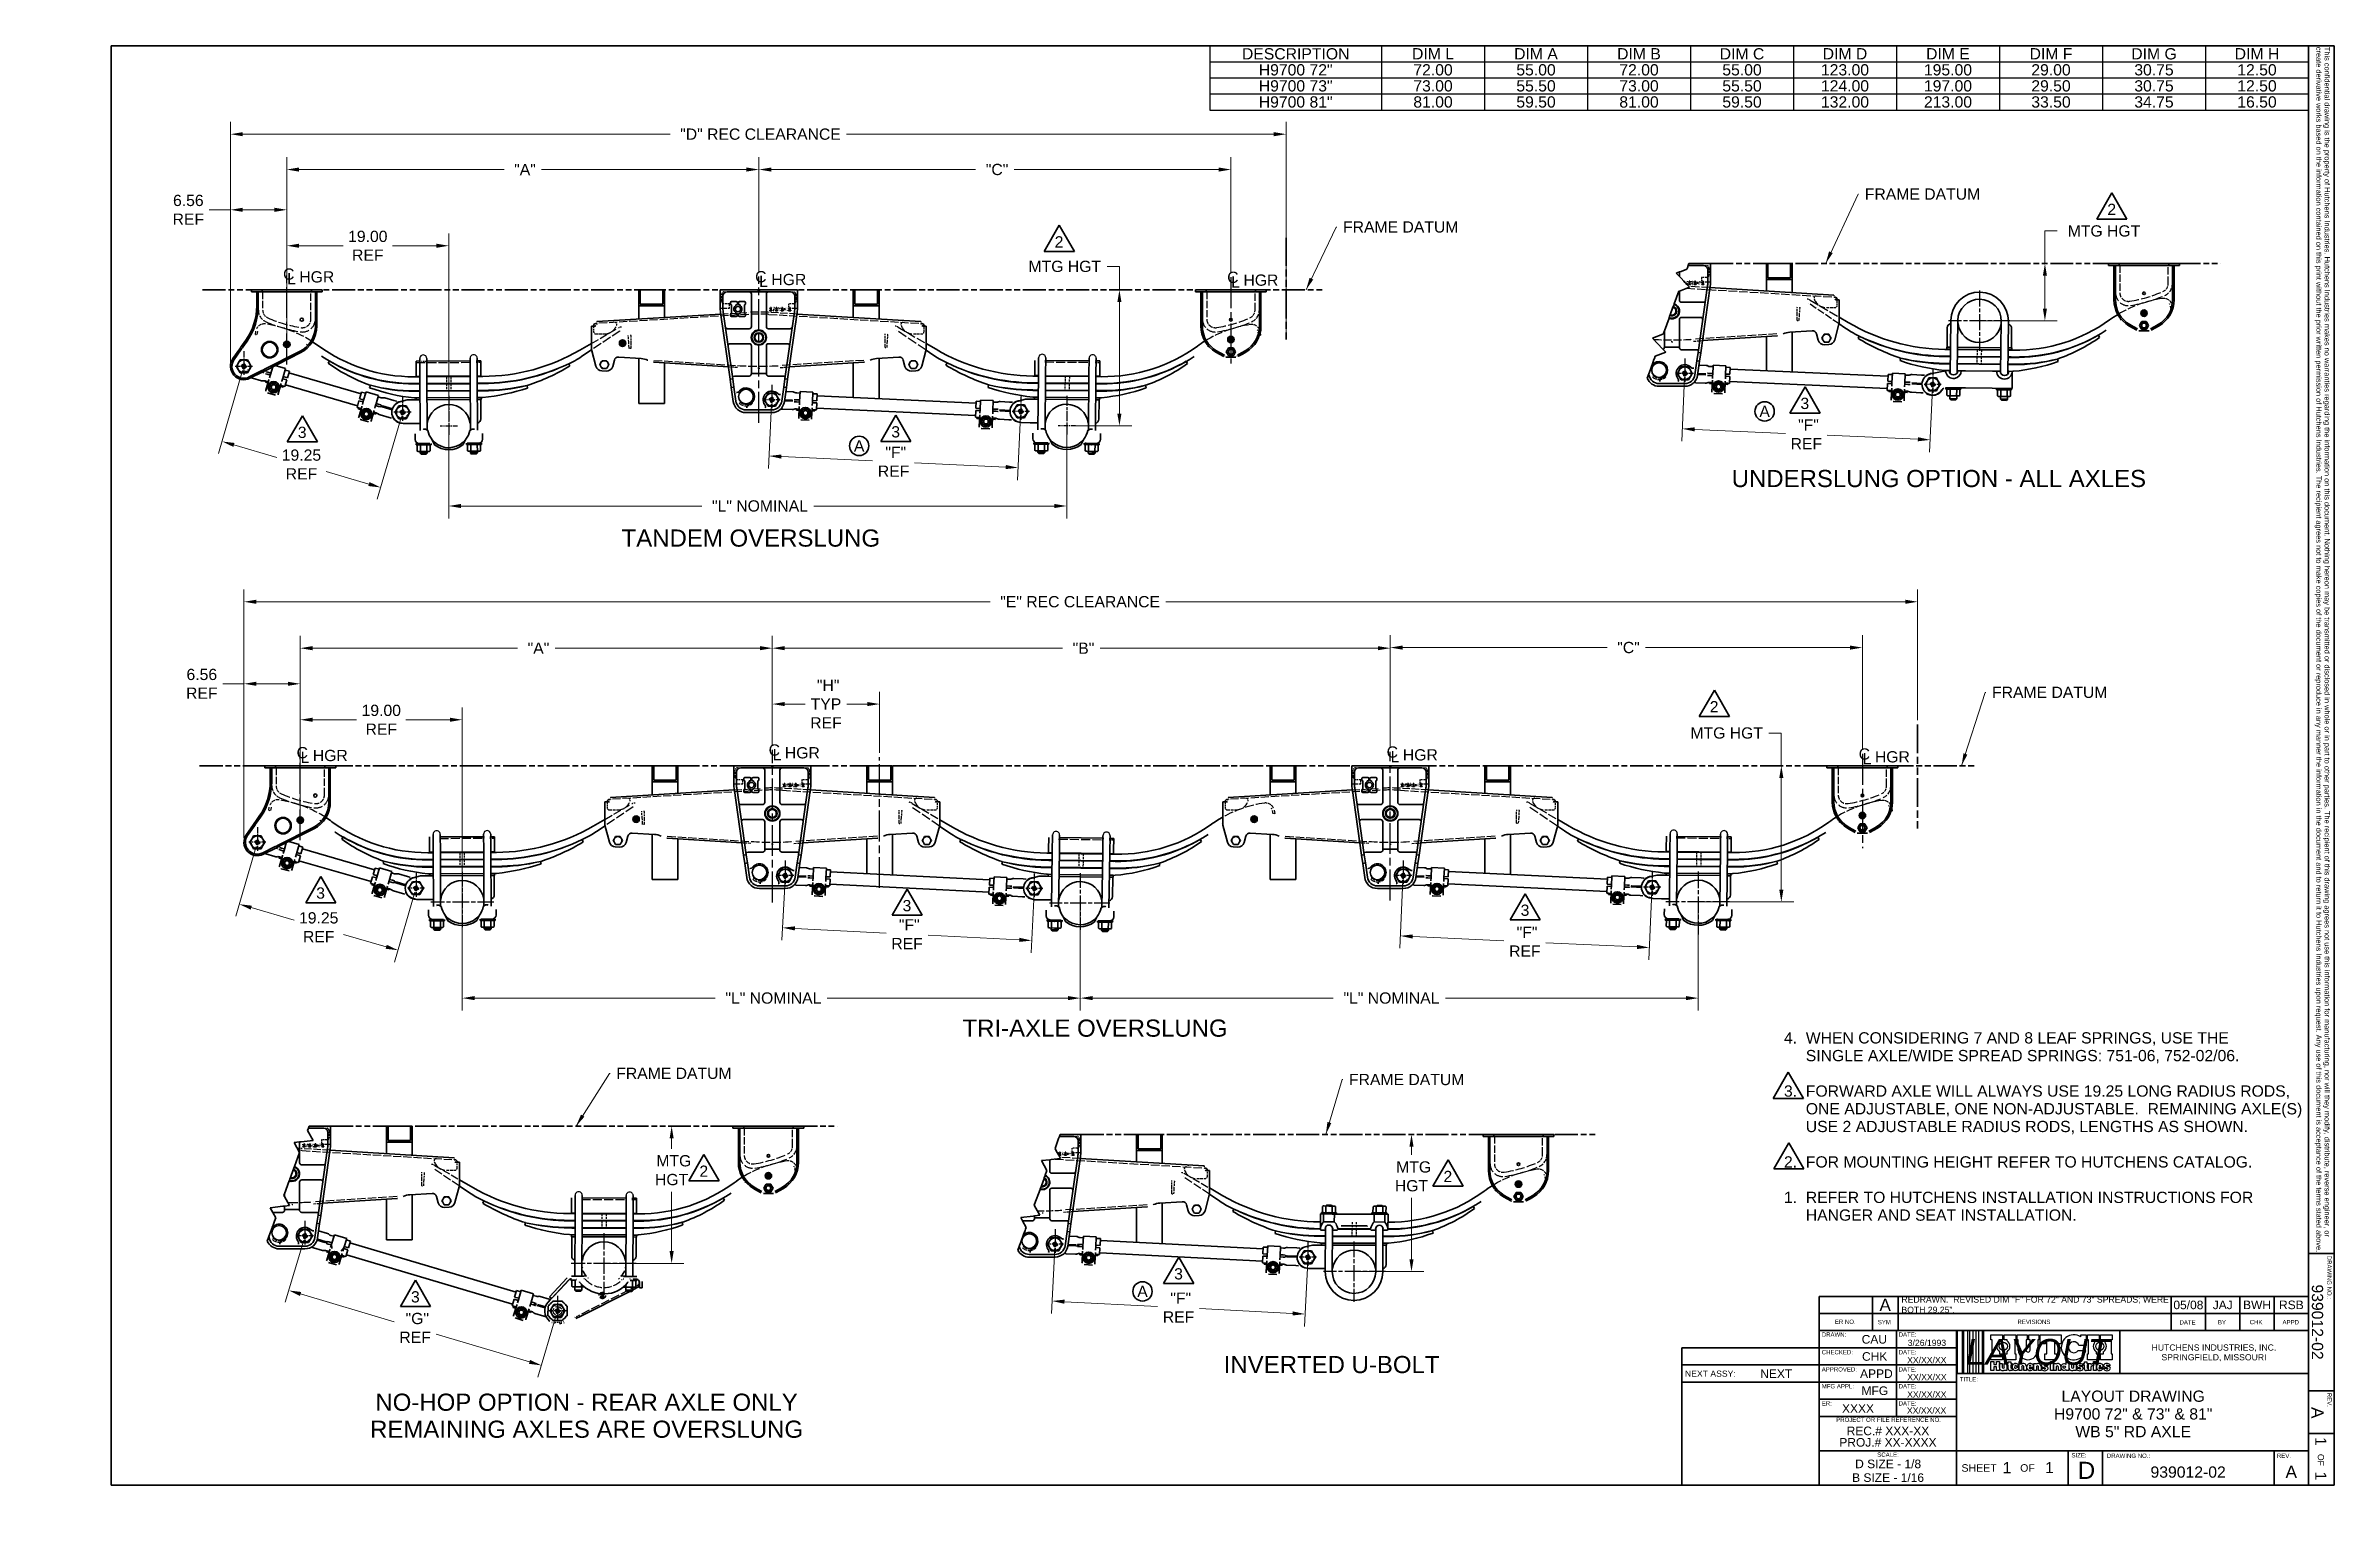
# Model space of a CAD drawing. Header units: inches. Extents: x 0 to 267, y 0 to 172.
import ezdxf
from ezdxf.enums import TextEntityAlignment as Align

# ---------------------------------------------------------------- set-up
doc = ezdxf.new("R2010")
doc.units = ezdxf.units.IN
doc.header["$LTSCALE"] = 8
doc.header["$MEASUREMENT"] = 0
for name, pattern in [('CHAIN', [0.7087, 0.4724, -0.0591, 0.1181, -0.0591]), ('DASHED', [0.2067, 0.1654, -0.0413]), ('DOUBLE_DASH_CHAIN', [1.2403, 0.6614, -0.0827, 0.1654, -0.0827, 0.1654, -0.0827])]:
    doc.linetypes.add(name, pattern=pattern)
for name, color, linetype, lineweight in [('Center Mark(Hutchens)', 7, 'Continuous', 25), ('Centerline(Hutchens)', 7, 'Continuous', 25), ('Dimensions(Hutchens)', 7, 'Continuous', 25), ('Hidden Edges(Hutchens)', 7, 'DASHED', 25), ('Layout', 7, 'Continuous', 25), ('Phantom Lines(Hutchens)', 7, 'DOUBLE_DASH_CHAIN', 70), ('Sketch Geometry(Hutchens)', 7, 'Continuous', 35), ('Symbols(Hutchens)', 7, 'Continuous', 25), ('Visible Edges(Hutchens)', 7, 'Continuous', 35)]:
    doc.layers.add(name, color=color, linetype=linetype, lineweight=lineweight)
doc.styles.add('Current-ANSI', font='ARIAL.TTF')
doc.styles.add('DEFAULT-Hutchens', font='ARIAL.TTF')
doc.styles.add('Hutchens .063', font='ARIAL.TTF')
doc.styles.add('Hutchens .09', font='ARIAL.TTF')
doc.styles.add('Hutchens .125', font='ARIAL.TTF')
doc.styles.add('Hutchens .164', font='ARIAL.TTF')
doc.styles.add('Hutchens .180', font='ARIAL.TTF')
doc.styles.add('Hutchens .25', font='ARIAL.TTF')
doc.dimstyles.new('HUTCHENS STD DIM X.XX', dxfattribs={"dimscale": 8, "dimtxt": 0.164, "dimasz": 0.18, "dimexe": 0.18, "dimexo": 0.0625, "dimgap": 0.09, "dimtad": 0, "dimtih": 1, "dimtoh": 1, "dimrnd": 1e-08, "dimzin": 4, "dimdsep": 46, "dimtxsty": 'Hutchens .164', "dimcen": 0.09, "dimclrd": 211, "dimclre": 211, "dimclrt": 7, "dimadec": 0, "dimazin": 1, "dimtfac": 0.762195, "dimtofl": 0, "dimtmove": 0, "dimatfit": 3, "dimfxl": 0, "dimtolj": 1, "dimtzin": 0, "dimlwd": 9, "dimlwe": 9, "dimarcsym": 0})
doc.dimstyles.new('HUTCHENS STD DIM X.XX$7', dxfattribs={"dimscale": 8, "dimtxt": 0.164, "dimasz": 0.18, "dimexe": 0.18, "dimexo": 0.0625, "dimgap": 0.09, "dimtad": 0, "dimtih": 1, "dimtoh": 1, "dimrnd": 1e-08, "dimzin": 4, "dimdsep": 46, "dimtxsty": 'Hutchens .164', "dimcen": 0.09, "dimclrd": 7, "dimclre": 211, "dimclrt": 7, "dimadec": 0, "dimazin": 1, "dimtfac": 0.762195, "dimtofl": 0, "dimtmove": 0, "dimatfit": 3, "dimfxl": 0, "dimtolj": 1, "dimtzin": 0, "dimlwd": 9, "dimlwe": 9, "dimarcsym": 0})

msp = doc.modelspace()

# ---------------------------------------------------------------- texts
at = {"layer": 'Symbols(Hutchens)', "color": 7, "attachment_point": 5, "style": 'Hutchens .164'}
for s, insert, char_height, width in [('{FRAME DATUM}', (218.66, 154.5454), 1.312, 13.443999), ('{FRAME DATUM}', (157.8672, 150.7117), 1.312, 13.443999), ('{\\fArial|b0|i0;\\H2.0000;TANDEM OVERSLUNG}', (82.1467, 114.4508), 2, 30.125001), ('{FRAME DATUM}', (233.4815, 96.4794), 1.312, 13.443999), ('{\\fArial|b0|i0;\\H2.0000;TRI-AXLE OVERSLUNG}', (122.2513, 57.3367), 2, 30.902439), ('{FRAME DATUM}', (73.1864, 52.0765), 1.312, 13.443999), ('{FRAME DATUM}', (158.5592, 51.356), 1.312, 13.443999)]:
    msp.add_mtext(s, dxfattribs=dict(at, insert=insert, char_height=char_height, width=width))
at = {"layer": 'Symbols(Hutchens)', "color": 7, "char_height": 2, "attachment_point": 7, "style": 'Hutchens .25'}
for s, insert in [('UNDERSLUNG OPTION - ALL AXLES', (196.4259, 120.3763)), ('INVERTED U-BOLT', (137.2427, 17.1172))]:
    msp.add_mtext(s, dxfattribs=dict(at, insert=insert))
at = {"layer": 'Symbols(Hutchens)', "color": 7, "line_spacing_factor": 0.944221, "style": 'Hutchens .164'}
for s, insert, char_height, width, attachment_point in [('{4.  WHEN CONSIDERING 7 AND 8 LEAF SPRINGS, USE THE\\P     SINGLE AXLE/WIDE SPREAD SPRINGS: 751-06, 752-02/06.\\P\\P3.  FORWARD AXLE WILL ALWAYS USE 19.25 LONG RADIUS RODS,\\P     ONE ADJUSTABLE, ONE NON-ADJUSTABLE.  REMAINING AXLE(S)\\P     USE 2 ADJUSTABLE RADIUS RODS, LENGTHS AS SHOWN.\\P\\P2.  FOR MOUNTING HEIGHT REFER TO HUTCHENS CATALOG.\\P\\P1.  REFER TO HUTCHENS INSTALLATION INSTRUCTIONS FOR\\P     HANGER AND SEAT INSTALLATION.}', (202.5165, 34.8901), 1.312, 60.404998, 7), ('{\\fArial|b0|i0;\\H2.0000;NO-HOP OPTION - REAR AXLE ONLY\\PREMAINING AXLES ARE OVERSLUNG}', (63.0084, 12.1694), 2, 50.471034, 5), ('{LAYOUT DRAWING\\PH9700 72" & 73" & 81"\\PWB 5" RD AXLE}', (243.2045, 12.3825), 1.312, 40.438233, 5)]:
    msp.add_mtext(s, dxfattribs=dict(at, insert=insert, char_height=char_height, width=width, attachment_point=attachment_point))

# ---------------------------------------------------------------- blocks, each defined once
blk = doc.blocks.new('Borders D-SIZE')
at = {"layer": 'Sketch Geometry(Hutchens)'}
for p, q in [((0.954, 21.48), (32.954, 21.48)), ((0.954, 0.512), (0.954, 21.48)), ((32.954, 21.48), (32.954, 0.512)), ((32.954, 21.48), (33.329, 21.48)), ((33.329, 3.887), (33.329, 21.48)), ((33.329, 3.887), (32.954, 3.887)), ((32.954, 3.887), (32.954, 0.512)), ((33.329, 0.512), (33.329, 3.887)), ((32.954, 1.887), (33.329, 1.887)), ((32.954, 1.262), (33.329, 1.262)), ((32.954, 0.512), (0.954, 0.512)), ((32.954, 0.512), (33.329, 0.512))]:
    blk.add_line(p, q, dxfattribs=at)
at = {"layer": 'Symbols(Hutchens)', "color": 7, "insert": (33.154, 21.464), "char_height": 0.077, "width": 17.58728, "attachment_point": 4, "rotation": 270, "line_spacing_factor": 0.944221, "style": 'Hutchens .180'}
blk.add_mtext('\\fArial|b0|i0;\\H0.0770;This confidential drawing is the property of Hutchens Industries. Hutchens Industries makes no warranties regarding the information on this document. Nothing hereon may be transmitted or disclosed in whole or in part to other parties. The recipient of this drawing agrees not use this information for manufacturing, nor will they modify, distribute, reverse engineer, or create derivative works based on the information contained on this print without the prior written permission of Hutchens Industries. The recipient agrees not to make copies of the document or reproduce in any manner the information in the document and to return it to Hutchens Industries upon request. Any use of this document is acceptance of the terms stated above. ', dxfattribs=at)
at = {"layer": 'Symbols(Hutchens)', "color": 7, "insert": (33.29, 3.853), "char_height": 0.063, "attachment_point": 1, "rotation": 270, "style": 'Hutchens .063'}
blk.add_mtext('DRAWING NO.:', dxfattribs=at)
at = {"layer": 'Symbols(Hutchens)', "color": 7, "rotation": 270}
for s, insert, char_height, width, attachment_point, style in [('REV.', (33.29, 1.856), 0.063, 0.21647, 1, 'Hutchens .063'), ('OF', (33.134, 0.879), 0.09, 0.35987, 5, 'Hutchens .09')]:
    blk.add_mtext(s, dxfattribs=dict(at, insert=insert, char_height=char_height, width=width, attachment_point=attachment_point, style=style))
at = {"layer": 'Symbols(Hutchens)', "color": 7}
for tag, height, style, p in [('PART_NO', 0.164, 'Hutchens .164', (33.085, 2.887)), ('REV', 0.18, 'Hutchens .180', (33.085, 1.566)), ('Sheet_number', 0.164, 'Hutchens .164', (33.134, 1.115)), ('SHTS_(TOTAL)', 0.164, 'Hutchens .164', (33.134, 0.645))]:
    blk.add_attdef(tag, text='', height=height, rotation=270, dxfattribs=dict(at, style=style)).set_placement(p, align=Align.MIDDLE_CENTER)
blk = doc.blocks.new('Title Blocks D-SIZE')
for p, q in [((11.056, 2.62), (11.056, 1.995)), ((11.069, 2.62), (11.056, 2.62)), ((11.069, 1.995), (11.069, 2.62)), ((11.135, 2.62), (11.135, 1.995)), ((11.16, 2.62), (11.135, 2.62)), ((11.16, 1.995), (11.16, 2.62)), ((11.214, 2.62), (11.214, 1.995)), ((11.25, 2.62), (11.214, 2.62)), ((11.25, 1.995), (11.25, 2.62)), ((11.294, 2.62), (11.294, 1.995)), ((11.341, 2.62), (11.294, 2.62)), ((11.341, 1.995), (11.341, 2.62)), ((11.373, 2.62), (11.373, 1.995)), ((11.432, 2.62), (11.373, 2.62)), ((11.432, 1.995), (11.432, 2.62)), ((11.452, 2.62, 0.394), (13.431, 2.62, 0.394)), ((11.452, 1.995, 0.394), (11.452, 2.62, 0.394)), ((11.555, 2.486, 0.394), (11.555, 2.559, 0.394)), ((11.555, 2.559, 0.394), (11.726, 2.559, 0.394)), ((11.573, 2.486, 0.394), (11.555, 2.486, 0.394)), ((11.573, 2.284, 0.394), (11.573, 2.486, 0.394)), ((11.726, 2.486, 0.394), (11.683, 2.486, 0.394)), ((11.683, 2.486, 0.394), (11.683, 2.471, 0.394)), ((11.726, 2.559, 0.394), (11.726, 2.486, 0.394)), ((11.749, 2.486, 0.394), (11.749, 2.559, 0.394)), ((11.749, 2.559, 0.394), (11.92, 2.559, 0.394)), ((11.792, 2.486, 0.394), (11.749, 2.486, 0.394)), ((11.792, 2.471, 0.394), (11.792, 2.486, 0.394)), ((11.92, 2.486, 0.394), (11.902, 2.486, 0.394)), ((11.902, 2.486, 0.394), (11.902, 2.284, 0.394)), ((11.92, 2.559, 0.394), (11.92, 2.486, 0.394)), ((11.937, 2.486, 0.394), (11.937, 2.559, 0.394)), ((11.937, 2.559, 0.394), (12.084, 2.559, 0.394)), ((11.955, 2.486, 0.394), (11.937, 2.486, 0.394)), ((11.955, 2.404, 0.394), (11.955, 2.486, 0.394)), ((11.955, 2.337, 0.394), (11.955, 2.404, 0.394)), ((12.084, 2.486, 0.394), (12.067, 2.486, 0.394)), ((12.067, 2.486, 0.394), (12.067, 2.337, 0.394)), ((12.067, 2.337, 0.394), (12.067, 2.334, 0.394)), ((12.084, 2.559, 0.394), (12.084, 2.486, 0.394)), ((12.108, 2.486, 0.394), (12.108, 2.559, 0.394)), ((12.108, 2.559, 0.394), (12.255, 2.559, 0.394)), ((12.125, 2.486, 0.394), (12.108, 2.486, 0.394)), ((12.125, 2.337, 0.394), (12.125, 2.486, 0.394)), ((12.255, 2.487, 0.394), (12.237, 2.487, 0.394)), ((12.237, 2.487, 0.394), (12.237, 2.338, 0.394)), ((12.237, 2.336, 0.394), (12.237, 2.335, 0.394)), ((12.237, 2.335, 0.394), (12.237, 2.335, 0.394)), ((12.255, 2.559, 0.394), (12.255, 2.487, 0.394)), ((12.272, 2.428, 0.394), (12.272, 2.559, 0.394)), ((12.272, 2.559, 0.394), (12.578, 2.559, 0.394)), ((12.349, 2.428, 0.394), (12.272, 2.428, 0.394)), ((12.369, 2.468, 0.394), (12.349, 2.468, 0.394)), ((12.349, 2.468, 0.394), (12.349, 2.428, 0.394)), ((12.369, 2.284, 0.394), (12.369, 2.468, 0.394)), ((12.502, 2.468, 0.394), (12.481, 2.468, 0.394)), ((12.481, 2.468, 0.394), (12.481, 2.284, 0.394)), ((12.502, 2.428, 0.394), (12.502, 2.468, 0.394)), ((12.578, 2.428, 0.394), (12.502, 2.428, 0.394)), ((12.578, 2.559, 0.394), (12.578, 2.428, 0.394)), ((12.945, 2.404, 0.394), (12.838, 2.404, 0.394)), ((12.863, 2.529, 0.394), (12.863, 2.559, 0.394)), ((12.863, 2.559, 0.394), (12.945, 2.559, 0.394)), ((12.945, 2.559, 0.394), (12.945, 2.404, 0.394)), ((12.96, 2.486, 0.394), (12.96, 2.559, 0.394)), ((12.96, 2.559, 0.394), (13.13, 2.559, 0.394)), ((12.978, 2.486, 0.394), (12.96, 2.486, 0.394)), ((12.978, 2.284, 0.394), (12.978, 2.486, 0.394)), ((13.13, 2.486, 0.394), (13.088, 2.486, 0.394)), ((13.088, 2.486, 0.394), (13.088, 2.471, 0.394)), ((13.13, 2.559, 0.394), (13.13, 2.486, 0.394)), ((13.154, 2.486, 0.394), (13.154, 2.559, 0.394)), ((13.154, 2.559, 0.394), (13.324, 2.559, 0.394)), ((13.196, 2.486, 0.394), (13.154, 2.486, 0.394)), ((13.196, 2.471, 0.394), (13.196, 2.486, 0.394)), ((13.324, 2.486, 0.394), (13.307, 2.486, 0.394)), ((13.307, 2.486, 0.394), (13.307, 2.284, 0.394)), ((13.324, 2.559, 0.394), (13.324, 2.486, 0.394)), ((13.431, 2.62, 0.394), (13.431, 1.995, 0.394)), ((11.555, 2.197, 0.394), (11.555, 2.284, 0.394)), ((11.555, 2.284, 0.394), (11.573, 2.284, 0.394)), ((11.726, 2.197, 0.394), (11.555, 2.197, 0.394)), ((11.555, 2.039, 0.394), (11.555, 2.173, 0.394)), ((11.555, 2.173, 0.394), (11.596, 2.173, 0.394)), ((11.596, 2.039, 0.394), (11.555, 2.039, 0.394)), ((11.596, 2.173, 0.394), (11.596, 2.129, 0.394)), ((11.596, 2.129, 0.394), (11.638, 2.129, 0.394)), ((11.638, 2.091, 0.394), (11.596, 2.091, 0.394)), ((11.596, 2.091, 0.394), (11.596, 2.039, 0.394)), ((11.638, 2.129, 0.394), (11.638, 2.173, 0.394)), ((11.638, 2.173, 0.394), (11.679, 2.173, 0.394)), ((11.638, 2.039, 0.394), (11.638, 2.091, 0.394)), ((11.679, 2.039, 0.394), (11.638, 2.039, 0.394)), ((11.679, 2.173, 0.394), (11.679, 2.039, 0.394)), ((11.682, 2.082, 0.394), (11.682, 2.141, 0.394)), ((11.682, 2.141, 0.394), (11.718, 2.141, 0.394)), ((11.683, 2.314, 0.394), (11.683, 2.284, 0.394)), ((11.683, 2.284, 0.394), (11.726, 2.284, 0.394)), ((11.718, 2.141, 0.394), (11.718, 2.09, 0.394)), ((11.726, 2.284, 0.394), (11.726, 2.197, 0.394)), ((11.749, 2.197, 0.394), (11.749, 2.284, 0.394)), ((11.749, 2.284, 0.394), (11.792, 2.284, 0.394)), ((11.92, 2.197, 0.394), (11.749, 2.197, 0.394)), ((11.751, 2.113, 0.394), (11.751, 2.141, 0.394)), ((11.751, 2.141, 0.394), (11.787, 2.141, 0.394)), ((11.751, 2.09, 0.394), (11.751, 2.113, 0.394)), ((11.751, 2.039, 0.394), (11.751, 2.047, 0.394)), ((11.787, 2.039, 0.394), (11.751, 2.039, 0.394)), ((11.787, 2.141, 0.394), (11.787, 2.039, 0.394)), ((11.79, 2.118, 0.394), (11.79, 2.141, 0.394)), ((11.79, 2.141, 0.394), (11.807, 2.141, 0.394)), ((11.807, 2.118, 0.394), (11.79, 2.118, 0.394)), ((11.792, 2.284, 0.394), (11.792, 2.314, 0.394)), ((11.807, 2.141, 0.394), (11.807, 2.167, 0.394)), ((11.807, 2.167, 0.394), (11.844, 2.167, 0.394)), ((11.807, 2.065, 0.394), (11.807, 2.118, 0.394)), ((11.864, 2.039, 0.394), (11.834, 2.039, 0.394)), ((11.844, 2.167, 0.394), (11.844, 2.141, 0.394)), ((11.844, 2.141, 0.394), (11.864, 2.141, 0.394)), ((11.864, 2.118, 0.394), (11.847, 2.118, 0.394)), ((11.847, 2.118, 0.394), (11.847, 2.083, 0.394)), ((11.856, 2.074, 0.394), (11.864, 2.074, 0.394)), ((11.864, 2.141, 0.394), (11.864, 2.118, 0.394)), ((11.864, 2.074, 0.394), (11.864, 2.039, 0.394)), ((11.902, 2.284, 0.394), (11.92, 2.284, 0.394)), ((11.92, 2.284, 0.394), (11.92, 2.197, 0.394)), ((11.965, 2.103, 0.394), (11.926, 2.103, 0.394)), ((11.929, 2.086, 0.394), (11.966, 2.086, 0.394)), ((11.967, 2.039, 0.394), (11.967, 2.173, 0.394)), ((11.967, 2.173, 0.394), (12.003, 2.173, 0.394)), ((12.003, 2.039, 0.394), (11.967, 2.039, 0.394)), ((12.003, 2.173, 0.394), (12.003, 2.133, 0.394)), ((12.036, 2.039, 0.394), (12.036, 2.09, 0.394)), ((12.072, 2.039, 0.394), (12.036, 2.039, 0.394)), ((12.072, 2.098, 0.394), (12.072, 2.039, 0.394)), ((12.178, 2.083, 0.394), (12.111, 2.083, 0.394)), ((12.139, 2.106, 0.394), (12.114, 2.106, 0.394)), ((12.14, 2.075, 0.394), (12.176, 2.075, 0.394)), ((12.181, 2.039, 0.394), (12.181, 2.141, 0.394)), ((12.181, 2.141, 0.394), (12.218, 2.141, 0.394)), ((12.218, 2.039, 0.394), (12.181, 2.039, 0.394)), ((12.218, 2.141, 0.394), (12.218, 2.133, 0.394)), ((12.218, 2.09, 0.394), (12.218, 2.039, 0.394)), ((12.25, 2.039, 0.394), (12.25, 2.09, 0.394)), ((12.287, 2.039, 0.394), (12.25, 2.039, 0.394)), ((12.287, 2.097, 0.394), (12.287, 2.039, 0.394)), ((12.29, 2.075, 0.394), (12.327, 2.075, 0.394)), ((12.327, 2.075, 0.394), (12.328, 2.068, 0.394)), ((12.341, 2.197, 0.394), (12.341, 2.284, 0.394)), ((12.341, 2.284, 0.394), (12.369, 2.284, 0.394)), ((12.509, 2.197, 0.394), (12.341, 2.197, 0.394)), ((12.35, 2.109, 0.394), (12.349, 2.112, 0.394)), ((12.387, 2.109, 0.394), (12.35, 2.109, 0.394)), ((12.425, 2.039, 0.394), (12.425, 2.173, 0.394)), ((12.425, 2.173, 0.394), (12.466, 2.173, 0.394)), ((12.466, 2.039, 0.394), (12.425, 2.039, 0.394)), ((12.466, 2.173, 0.394), (12.466, 2.039, 0.394)), ((12.469, 2.039, 0.394), (12.469, 2.141, 0.394)), ((12.469, 2.141, 0.394), (12.506, 2.141, 0.394)), ((12.506, 2.039, 0.394), (12.469, 2.039, 0.394)), ((12.481, 2.284, 0.394), (12.509, 2.284, 0.394)), ((12.506, 2.141, 0.394), (12.506, 2.133, 0.394)), ((12.506, 2.09, 0.394), (12.506, 2.039, 0.394)), ((12.509, 2.284, 0.394), (12.509, 2.197, 0.394)), ((12.538, 2.039, 0.394), (12.538, 2.09, 0.394)), ((12.575, 2.039, 0.394), (12.538, 2.039, 0.394)), ((12.575, 2.097, 0.394), (12.575, 2.094, 0.394)), ((12.575, 2.086, 0.394), (12.575, 2.039, 0.394)), ((12.653, 2.125, 0.394), (12.653, 2.173, 0.394)), ((12.653, 2.173, 0.394), (12.69, 2.173, 0.394)), ((12.653, 2.039, 0.394), (12.653, 2.054, 0.394)), ((12.69, 2.039, 0.394), (12.653, 2.039, 0.394)), ((12.69, 2.173, 0.394), (12.69, 2.039, 0.394)), ((12.693, 2.082, 0.394), (12.693, 2.141, 0.394)), ((12.693, 2.141, 0.394), (12.729, 2.141, 0.394)), ((12.729, 2.141, 0.394), (12.729, 2.09, 0.394)), ((12.762, 2.113, 0.394), (12.762, 2.141, 0.394)), ((12.762, 2.141, 0.394), (12.798, 2.141, 0.394)), ((12.762, 2.09, 0.394), (12.762, 2.113, 0.394)), ((12.762, 2.039, 0.394), (12.762, 2.047, 0.394)), ((12.798, 2.039, 0.394), (12.762, 2.039, 0.394)), ((12.798, 2.141, 0.394), (12.798, 2.039, 0.394)), ((12.801, 2.075, 0.394), (12.838, 2.075, 0.394)), ((12.827, 2.331, 0.394), (12.939, 2.331, 0.394)), ((12.838, 2.075, 0.394), (12.839, 2.068, 0.394)), ((12.861, 2.109, 0.394), (12.861, 2.112, 0.394)), ((12.898, 2.109, 0.394), (12.861, 2.109, 0.394)), ((12.901, 2.118, 0.394), (12.901, 2.141, 0.394)), ((12.901, 2.141, 0.394), (12.918, 2.141, 0.394)), ((12.918, 2.118, 0.394), (12.901, 2.118, 0.394)), ((12.918, 2.141, 0.394), (12.918, 2.167, 0.394)), ((12.918, 2.167, 0.394), (12.955, 2.167, 0.394)), ((12.918, 2.065, 0.394), (12.918, 2.118, 0.394)), ((12.974, 2.039, 0.394), (12.944, 2.039, 0.394)), ((12.955, 2.167, 0.394), (12.955, 2.141, 0.394)), ((12.955, 2.141, 0.394), (12.974, 2.141, 0.394)), ((12.974, 2.118, 0.394), (12.958, 2.118, 0.394)), ((12.958, 2.118, 0.394), (12.958, 2.083, 0.394)), ((12.96, 2.197, 0.394), (12.96, 2.284, 0.394)), ((12.96, 2.284, 0.394), (12.978, 2.284, 0.394)), ((13.13, 2.197, 0.394), (12.96, 2.197, 0.394)), ((12.966, 2.074, 0.394), (12.974, 2.074, 0.394)), ((12.974, 2.141, 0.394), (12.974, 2.118, 0.394)), ((12.974, 2.074, 0.394), (12.974, 2.039, 0.394)), ((12.975, 2.039, 0.394), (12.975, 2.141, 0.394)), ((12.975, 2.141, 0.394), (13.011, 2.141, 0.394)), ((13.011, 2.039, 0.394), (12.975, 2.039, 0.394)), ((13.011, 2.141, 0.394), (13.011, 2.125, 0.394)), ((13.011, 2.086, 0.394), (13.011, 2.039, 0.394)), ((13.048, 2.106, 0.394), (13.032, 2.106, 0.394)), ((13.048, 2.141, 0.394), (13.048, 2.106, 0.394)), ((13.051, 2.147, 0.394), (13.051, 2.173, 0.394)), ((13.051, 2.173, 0.394), (13.088, 2.173, 0.394)), ((13.088, 2.147, 0.394), (13.051, 2.147, 0.394)), ((13.051, 2.039, 0.394), (13.051, 2.141, 0.394)), ((13.051, 2.141, 0.394), (13.088, 2.141, 0.394)), ((13.088, 2.039, 0.394), (13.051, 2.039, 0.394)), ((13.088, 2.314, 0.394), (13.088, 2.284, 0.394)), ((13.088, 2.284, 0.394), (13.13, 2.284, 0.394)), ((13.088, 2.173, 0.394), (13.088, 2.147, 0.394)), ((13.088, 2.141, 0.394), (13.088, 2.039, 0.394)), ((13.193, 2.083, 0.394), (13.127, 2.083, 0.394)), ((13.13, 2.284, 0.394), (13.13, 2.197, 0.394)), ((13.13, 2.106), (13.155, 2.106)), ((13.154, 2.197, 0.394), (13.154, 2.284, 0.394)), ((13.154, 2.284, 0.394), (13.196, 2.284, 0.394)), ((13.324, 2.197, 0.394), (13.154, 2.197, 0.394)), ((13.155, 2.075, 0.394), (13.191, 2.075, 0.394)), ((13.196, 2.284, 0.394), (13.196, 2.314, 0.394)), ((13.197, 2.075, 0.394), (13.234, 2.075, 0.394)), ((13.234, 2.075, 0.394), (13.235, 2.068, 0.394)), ((13.257, 2.109, 0.394), (13.256, 2.112, 0.394)), ((13.293, 2.109, 0.394), (13.257, 2.109, 0.394)), ((13.307, 2.284, 0.394), (13.324, 2.284, 0.394)), ((13.324, 2.284, 0.394), (13.324, 2.197, 0.394)), ((11.056, 1.995), (11.069, 1.995)), ((11.135, 1.995), (11.16, 1.995)), ((11.214, 1.995), (11.25, 1.995)), ((11.294, 1.995), (11.341, 1.995)), ((11.373, 1.995), (11.432, 1.995)), ((13.431, 1.995, 0.394), (11.452, 1.995, 0.394))]:
    blk.add_line(p, q)
for centre, radius, start, end in [((12.096, 2.338, 0.394), 0.141, 180.5793, 358.8261), ((12.096, 2.337, 0.394), 0.0294, 185.1743, 359.7012), ((12.096, 2.338, 0.394), 0.141, 359.1492, 359.7011), ((12.763, 2.377, 0.394), 0.182, 56.6916, 345.2958), ((12.763, 2.378, 0.394), 0.0793, 19.2915, 323.7518), ((11.725, 2.082, 0.394), 0.0437, 180.3218, 305.3601), ((11.735, 2.09, 0.394), 0.0162, 179.9242, 359.9242), ((11.834, 2.065, 0.394), 0.0263, 179.9757, 270.3228), ((11.855, 2.082, 0.394), 0.00843, 177.6309, 272.6673), ((12.029, 2.098, 0.394), 0.0436, 0.1134, 125.7974), ((12.019, 2.092, 0.394), 0.0162, 354.1816, 185.7837), ((12.243, 2.097, 0.394), 0.0437, 0.0471, 125.4518), ((12.234, 2.09, 0.394), 0.0162, 359.703, 180.3316), ((12.339, 2.073, 0.394), 0.0121, 204.4594, 275.2642), ((12.531, 2.097, 0.394), 0.0437, 0.0471, 125.4518), ((12.522, 2.09, 0.394), 0.0162, 359.703, 180.3316), ((12.736, 2.082, 0.394), 0.0437, 180.3218, 305.3601), ((12.745, 2.09, 0.394), 0.0162, 179.9242, 359.9242), ((12.85, 2.073, 0.394), 0.0121, 204.4594, 275.2642), ((12.944, 2.065, 0.394), 0.0263, 179.9757, 270.3228), ((12.966, 2.082, 0.394), 0.00843, 177.6309, 272.6673), ((13.048, 2.091, 0.394), 0.0501, 89.9771, 137.1344), ((13.032, 2.085, 0.394), 0.0205, 89.8963, 179.8048), ((13.246, 2.073, 0.394), 0.0121, 204.4594, 275.2642)]:
    blk.add_arc(centre, radius, start, end)
for centre, major_axis, ratio, start_param, end_param in [((11.737, 2.392, 0.394), (0.0955, 0), 0.994799, 2.176369, 4.106815), ((11.737, 2.392, 0.394), (0.0955, 0), 0.994799, 5.317963, 7.248409), ((13.142, 2.392, 0.394), (0.0955, 0), 0.994799, 2.176369, 4.106815), ((13.142, 2.392, 0.394), (0.0955, 0), 0.994799, 5.317963, 7.248409), ((11.915, 2.09, 0.394), (-0.0514, 0), 0.994799, 3.401657, 9.338959), ((11.915, 2.09, 0.394), (0, 0.0234), 0.586512, 5.309795, 10.806998), ((54.258, 2.064, 0.394), (-42.254, 0), 0.994799, 6.282577, 6.283794), ((12.127, 2.09, 0.394), (-0.0514, 0), 0.994799, 2.998245, 9.135025), ((12.127, 2.09, 0.394), (0, 0.0263), 0.60478, 1.852277, 4.123353), ((12.127, 2.09, 0.394), (0, -0.0263), 0.60478, 2.22829, 4.054927), ((12.34, 2.071, 0.394), (-0.05, 0.0009), 0.690427, 6.197981, 10.20685), ((12.34, 2.112, 0.394), (-0.047, 0.0033), 0.647832, 3.140762, 5.463152), ((12.622, 2.09, 0.394), (-0.0472, 0), 0.994799, 3.999148, 6.197555), ((12.622, 2.09, 0.394), (-0.0472, 0), 0.994799, 0.085618, 2.284037), ((12.851, 2.071, 0.394), (-0.05, 0.0009), 0.690427, 6.197981, 10.20685), ((12.851, 2.112, 0.394), (-0.047, 0.0033), 0.647832, 3.140762, 5.463152), ((13.142, 2.09, 0.394), (-0.0514, 0), 0.994799, 2.998245, 9.135025), ((13.142, 2.09, 0.394), (0, 0.0263), 0.60478, 1.852277, 4.123353), ((13.142, 2.09), (0, 0.0263), 0.60478, 5.373665, 7.192706), ((13.246, 2.071, 0.394), (-0.05, 0.0009), 0.690427, 6.197981, 10.20685), ((13.246, 2.112, 0.394), (-0.047, 0.0033), 0.647832, 3.140762, 5.463152)]:
    blk.add_ellipse(centre, major_axis=major_axis, ratio=ratio, start_param=start_param, end_param=end_param)
for centre, major_axis in [((11.737, 2.392, 0.394), (0.0588, 0)), ((13.142, 2.392, 0.394), (0.0588, 0)), ((12.622, 2.09, 0.394), (-0.0191, 0))]:
    blk.add_ellipse(centre, major_axis=major_axis, ratio=0.994799)
for points, knots in [([(12.34, 2.061), (12.344, 2.062), (12.349, 2.063), (12.352, 2.07), (12.348, 2.076), (12.336, 2.076), (12.323, 2.08), (12.309, 2.087), (12.299, 2.096), (12.292, 2.107), (12.292, 2.119), (12.298, 2.13), (12.305, 2.134), (12.309, 2.137)], [-0.3143782, -0.3143782, -0.3143782, -0.3143782, -0.2868254, -0.275842, -0.2644948, -0.2345833, -0.1946546, -0.1547092, -0.1196403, -0.090397, -0.0629383, -0.0346568, 0, 0, 0, 0]), ([(12.349, 2.112), (12.349, 2.113), (12.347, 2.116), (12.343, 2.118), (12.338, 2.118), (12.334, 2.117), (12.33, 2.114), (12.331, 2.109), (12.334, 2.107), (12.34, 2.106), (12.346, 2.106), (12.352, 2.104), (12.358, 2.103), (12.364, 2.101), (12.37, 2.098), (12.373, 2.096), (12.376, 2.095)], [-0.1873427, -0.1873427, -0.1873427, -0.1873427, -0.176426, -0.1648487, -0.1527865, -0.1409191, -0.1303956, -0.1216823, -0.1106416, -0.0983121, -0.0824397, -0.0641697, -0.0482199, -0.0337682, -0.0186055, 0, 0, 0, 0]), ([(12.852, 2.061), (12.855, 2.062), (12.861, 2.063), (12.864, 2.07), (12.859, 2.076), (12.848, 2.076), (12.834, 2.08), (12.82, 2.087), (12.81, 2.096), (12.804, 2.107), (12.804, 2.119), (12.81, 2.13), (12.817, 2.134), (12.821, 2.137)], [-0.3143782, -0.3143782, -0.3143782, -0.3143782, -0.2868254, -0.275842, -0.2644948, -0.2345832, -0.1946545, -0.1547091, -0.1196402, -0.0903969, -0.0629381, -0.0346567, 0, 0, 0, 0]), ([(12.861, 2.112), (12.86, 2.113), (12.859, 2.116), (12.854, 2.118), (12.85, 2.118), (12.845, 2.117), (12.841, 2.114), (12.842, 2.109), (12.846, 2.107), (12.851, 2.106), (12.857, 2.106), (12.864, 2.104), (12.87, 2.103), (12.875, 2.101), (12.881, 2.098), (12.885, 2.096), (12.887, 2.095)], [-0.1873427, -0.1873427, -0.1873427, -0.1873427, -0.176426, -0.1648487, -0.1527865, -0.1409191, -0.1303956, -0.1216823, -0.1106417, -0.0983122, -0.0824398, -0.0641698, -0.04822, -0.0337683, -0.0186057, 0, 0, 0, 0]), ([(13.247, 2.061), (13.251, 2.062), (13.256, 2.063), (13.259, 2.07), (13.255, 2.076), (13.243, 2.076), (13.229, 2.08), (13.216, 2.087), (13.205, 2.096), (13.199, 2.107), (13.199, 2.119), (13.205, 2.13), (13.212, 2.134), (13.216, 2.137)], [-0.3143782, -0.3143782, -0.3143782, -0.3143782, -0.2868254, -0.275842, -0.2644948, -0.2345832, -0.1946544, -0.154709, -0.1196402, -0.0903969, -0.0629381, -0.0346567, 0, 0, 0, 0]), ([(13.256, 2.112), (13.255, 2.113), (13.254, 2.116), (13.249, 2.118), (13.245, 2.118), (13.24, 2.117), (13.237, 2.114), (13.237, 2.109), (13.241, 2.107), (13.246, 2.106), (13.252, 2.106), (13.259, 2.104), (13.265, 2.103), (13.271, 2.101), (13.276, 2.098), (13.28, 2.096), (13.282, 2.095)], [-0.1873427, -0.1873427, -0.1873427, -0.1873427, -0.176426, -0.1648486, -0.1527865, -0.140919, -0.1303955, -0.1216822, -0.1106416, -0.0983121, -0.0824396, -0.0641697, -0.0482199, -0.0337682, -0.0186055, 0, 0, 0, 0])]:
    blk.add_open_spline(points, degree=3, knots=knots)
at = {"layer": 'Sketch Geometry(Hutchens)'}
for p, q in [((9.056, 2.62), (9.056, 2.87)), ((9.056, 2.87), (16.181, 2.87)), ((9.831, 2.87), (9.831, 2.62)), ((10.206, 2.87), (10.206, 2.62)), ((14.181, 2.87), (14.181, 2.62)), ((14.681, 2.87), (14.681, 2.62)), ((15.181, 2.87), (15.181, 2.62)), ((15.681, 2.87), (15.681, 2.62)), ((16.181, 2.87), (16.181, 2.62)), ((7.056, 0.37), (7.056, 2.37)), ((7.056, 2.37), (11.056, 2.37)), ((9.056, 2.62), (16.181, 2.62)), ((9.056, 0.37), (9.056, 2.62)), ((16.181, 2.62), (9.056, 2.62)), ((10.181, 2.62), (10.181, 1.37)), ((11.056, 2.62), (11.056, 0.37)), ((13.431, 1.995), (13.431, 2.62)), ((16.181, 2.62), (16.181, 0.37)), ((7.056, 2.12), (11.056, 2.12)), ((7.056, 1.87), (11.056, 1.87)), ((11.056, 1.995), (16.181, 1.995)), ((9.056, 1.62), (11.056, 1.62)), ((11.056, 1.37), (9.056, 1.37)), ((9.056, 0.87), (16.181, 0.87)), ((12.681, 0.37), (12.681, 0.87)), ((13.181, 0.37), (13.181, 0.87)), ((15.681, 0.87), (15.681, 0.37)), ((16.181, 0.37), (7.056, 0.37)), ((16.556, 0.37), (16.556, 0.459))]:
    blk.add_line(p, q, dxfattribs=at)
at = {"layer": 'Layout', "color": 7, "insert": (12.237, 2.308), "char_height": 0.375, "width": 2.35952, "attachment_point": 5, "style": 'DEFAULT-Hutchens'}
blk.add_mtext('\\fArial|b0|i1;\\H0.3750;LAYOUT', dxfattribs=at)
at = {"layer": 'Symbols(Hutchens)', "color": 7}
for s, insert, char_height, width, attachment_point, style in [('ER NO.', (9.434, 2.749), 0.063, 0.77339, 5, 'Hutchens .063'), ('SYM', (10.004, 2.744), 0.063, 0.37238, 5, 'Hutchens .063'), ('REVISIONS', (12.182, 2.748), 0.063, 3.97114, 5, 'Hutchens .063'), ('DATE', (14.42, 2.741), 0.063, 0.49667, 5, 'Hutchens .063'), ('BY', (14.92, 2.743), 0.063, 0.48937, 5, 'Hutchens .063'), ('CHK', (15.417, 2.745), 0.063, 0.49667, 5, 'Hutchens .063'), ('APPD', (15.922, 2.743), 0.063, 0.49302, 5, 'Hutchens .063'), ('CHECKED:', (9.092, 2.338), 0.063, 0.45493, 1, 'Hutchens .063'), ('DRAWN:', (9.092, 2.595), 0.063, 0.43732, 1, 'Hutchens .063'), ('DATE:', (10.212, 2.595), 0.063, 0.43732, 1, 'Hutchens .063'), ('DATE:', (10.212, 2.338), 0.063, 0.43732, 1, 'Hutchens .063'), ('\\fArial|b0|i0;\\H0.0900;NEXT ASSY:', (7.47, 1.993), 0.09, 0.74189, 5, 'Hutchens .09'), ('APPROVED:', (9.092, 2.088), 0.063, 0.5137, 1, 'Hutchens .063'), ('DATE:', (10.212, 2.088), 0.063, 0.43732, 1, 'Hutchens .063'), ('MFG APPL:', (9.092, 1.842), 0.063, 0.46957, 1, 'Hutchens .063'), ('DATE:', (10.212, 1.842), 0.063, 0.43732, 1, 'Hutchens .063'), ('TITLE:', (11.104, 1.944), 0.063, 0.978, 1, 'Current-ANSI'), ('ER:', (9.092, 1.592), 0.063, 0.43732, 1, 'Hutchens .063'), ('PROJECT OR FILE REFERENCE NO.', (10.065, 1.354), 0.063, 1.99757, 2, 'Hutchens .063'), ('DATE:', (10.212, 1.592), 0.063, 0.43732, 1, 'Hutchens .063'), ('SCALE:', (10.057, 0.845), 0.063, 1.99535, 2, 'Hutchens .063'), ('\\fArial|b0|i0;\\H0.1100;SHEET        OF', (11.128, 0.619), 0.11, 1.5271, 4, 'Hutchens .125'), ('SIZE:', (12.729, 0.836), 0.063, 0.25696, 1, 'Hutchens .063'), ('DRAWING NO.:', (13.244, 0.829), 0.063, 0.978, 1, 'Hutchens .063'), ('REV.', (15.721, 0.829), 0.063, 0.33907, 1, 'Hutchens .063')]:
    blk.add_mtext(s, dxfattribs=dict(at, insert=insert, char_height=char_height, width=width, attachment_point=attachment_point, style=style))
at = {"layer": 'Symbols(Hutchens)', "color": 7, "insert": (14.804, 2.295), "char_height": 0.09, "width": 2.73951, "attachment_point": 5, "line_spacing_factor": 0.944221, "style": 'Hutchens .09'}
blk.add_mtext('\\fArial|b0|i0;\\H0.0900;HUTCHENS INDUSTRIES, INC.\\PSPRINGFIELD, MISSOURI', dxfattribs=at)
at = {"layer": 'Symbols(Hutchens)', "color": 7}
for tag, height, style, p in [('DESIGNER', 0.125, 'Hutchens .125', (9.858, 2.494)), ('CREATION_DATE', 0.09, 'Hutchens .09', (10.624, 2.443)), ('NEXT3', 0.125, 'Hutchens .125', (7.521, 2.235)), ('NEXT_ASSY:', 0.125, 'Hutchens .125', (8.429, 1.993)), ('NEXT2', 0.125, 'Hutchens .125', (8.458, 2.235)), ('CHK_BY', 0.125, 'Hutchens .125', (9.863, 2.244)), ('APP_BY', 0.125, 'Hutchens .125', (9.888, 1.993)), ('CHK', 0.09, 'Hutchens .09', (10.622, 2.191)), ('MFG_BY', 0.125, 'Hutchens .125', (9.865, 1.745)), ('MFG', 0.09, 'Hutchens .09', (10.622, 1.691)), ('APP', 0.09, 'Hutchens .09', (10.624, 1.943)), ('ER_NO', 0.125, 'Hutchens .125', (9.62, 1.486)), ('ER_DATE', 0.09, 'Hutchens .09', (10.619, 1.457)), ('PROJ_NO.', 0.125, 'Hutchens .125', (10.056, 1.16)), ('EPR_NO.', 0.125, 'Hutchens .164', (10.056, 0.993)), ('SCALE_D', 0.125, 'Hutchens .125', (10.059, 0.679)), ('Sheet_number', 0.164, 'Hutchens .164', (11.821, 0.623)), ('SHTS_(TOTAL)', 0.16, 'Hutchens .164', (12.407, 0.625)), ('Sheet_Size', 0.25, 'Hutchens .25', (12.948, 0.585)), ('SCALE_B', 0.125, 'Hutchens .125', (10.058, 0.479)), ('PART_NO', 0.164, 'Hutchens .164', (14.428, 0.56)), ('REV', 0.18, 'Hutchens .180', (15.93, 0.564))]:
    blk.add_attdef(tag, text='', height=height, dxfattribs=dict(at, style=style)).set_placement(p, align=Align.MIDDLE_CENTER)
blk = doc.blocks.new('*D29')
at = {"layer": 'Defpoints', "color": 0, "linetype": 'Continuous'}
for p in [(48.53, 72.03), (120.53, 71.9), (120.53, 60.85)]:
    blk.add_point(p, dxfattribs=at)
at = {"layer": 'Dimensions(Hutchens)', "color": 211, "linetype": 'Continuous', "lineweight": 9}
for p, q in [((48.53, 71.53), (48.53, 59.41)), ((120.53, 71.4), (120.53, 59.41)), ((49.97, 60.85), (77.99, 60.85)), ((119.09, 60.85), (91.05, 60.85))]:
    blk.add_line(p, q, dxfattribs=at)
at = {"layer": 'Dimensions(Hutchens)', "color": 211, "linetype": 'Continuous'}
for points in [[(49.97, 61.09), (49.97, 60.61), (48.53, 60.85)], [(119.09, 61.09), (119.09, 60.61), (120.53, 60.85)]]:
    blk.add_solid(points, dxfattribs=at)
at = {"layer": 'Dimensions(Hutchens)', "color": 7, "linetype": 'Continuous', "lineweight": 9, "insert": (84.52, 60.85), "char_height": 1.312, "attachment_point": 5, "style": 'Hutchens .164'}
blk.add_mtext('\\A1; "L" NOMINAL', dxfattribs=at)
blk = doc.blocks.new('*D30')
at = {"layer": 'Defpoints', "color": 0, "linetype": 'Continuous'}
for p in [(192.53, 72.06), (120.53, 71.9), (192.53, 60.85)]:
    blk.add_point(p, dxfattribs=at)
at = {"layer": 'Dimensions(Hutchens)', "color": 211, "linetype": 'Continuous', "lineweight": 9}
for p, q in [((120.53, 71.4), (120.53, 59.41)), ((192.53, 71.56), (192.53, 59.41)), ((121.97, 60.85), (150, 60.85)), ((191.09, 60.85), (163.07, 60.85))]:
    blk.add_line(p, q, dxfattribs=at)
at = {"layer": 'Dimensions(Hutchens)', "color": 211, "linetype": 'Continuous'}
for points in [[(121.97, 61.09), (121.97, 60.61), (120.53, 60.85)], [(191.09, 61.09), (191.09, 60.61), (192.53, 60.85)]]:
    blk.add_solid(points, dxfattribs=at)
at = {"layer": 'Dimensions(Hutchens)', "color": 7, "linetype": 'Continuous', "lineweight": 9, "insert": (156.53, 60.85), "char_height": 1.312, "attachment_point": 5, "style": 'Hutchens .164'}
blk.add_mtext('\\A1; "L" NOMINAL', dxfattribs=at)
blk = doc.blocks.new('*D31')
at = {"layer": 'Defpoints', "color": 0, "linetype": 'Continuous'}
for p in [(46.95, 127.5), (118.96, 127.53), (118.96, 118.2)]:
    blk.add_point(p, dxfattribs=at)
at = {"layer": 'Dimensions(Hutchens)', "color": 211, "linetype": 'Continuous', "lineweight": 9}
for p, q in [((46.95, 127), (46.95, 116.76)), ((118.96, 127.03), (118.96, 116.76)), ((48.39, 118.2), (76.43, 118.2)), ((117.52, 118.2), (89.49, 118.2))]:
    blk.add_line(p, q, dxfattribs=at)
at = {"layer": 'Dimensions(Hutchens)', "color": 211, "linetype": 'Continuous'}
for points in [[(48.39, 118.44), (48.39, 117.96), (46.95, 118.2)], [(117.52, 118.44), (117.52, 117.96), (118.96, 118.2)]]:
    blk.add_solid(points, dxfattribs=at)
at = {"layer": 'Dimensions(Hutchens)', "color": 7, "linetype": 'Continuous', "lineweight": 9, "insert": (82.96, 118.2), "char_height": 1.312, "attachment_point": 5, "style": 'Hutchens .164'}
blk.add_mtext('\\A1; "L" NOMINAL', dxfattribs=at)
blk = doc.blocks.new('*D32')
at = {"layer": 'Defpoints', "color": 0, "linetype": 'Continuous'}
for p in [(23.08, 134.48), (41.57, 129.12), (39.03, 120.36)]:
    blk.add_point(p, dxfattribs=at)
at = {"layer": 'Dimensions(Hutchens)', "color": 211, "linetype": 'Continuous', "lineweight": 9}
for p, q in [((22.94, 134), (20.14, 124.33)), ((41.43, 128.64), (38.63, 118.98)), ((21.93, 125.32), (26.91, 123.87)), ((37.65, 120.76), (32.66, 122.21))]:
    blk.add_line(p, q, dxfattribs=at)
at = {"layer": 'Dimensions(Hutchens)', "color": 211, "linetype": 'Continuous'}
for points in [[(21.99, 125.55), (21.86, 125.09), (20.54, 125.72)], [(37.72, 120.99), (37.58, 120.53), (39.03, 120.36)]]:
    blk.add_solid(points, dxfattribs=at)
at = {"layer": 'Dimensions(Hutchens)', "color": 7, "linetype": 'Continuous', "lineweight": 9, "insert": (29.79, 123.04), "char_height": 1.312, "attachment_point": 5, "style": 'Hutchens .164'}
blk.add_mtext('\\A1;19.25\\PREF', dxfattribs=at)
blk = doc.blocks.new('*D33')
at = {"layer": 'Defpoints', "color": 0, "linetype": 'Continuous'}
for p in [(21.52, 152.72), (21.52, 134.48), (28.08, 134.7)]:
    blk.add_point(p, dxfattribs=at)
at = {"layer": 'Dimensions(Hutchens)', "color": 211, "linetype": 'Continuous', "lineweight": 9}
for p, q in [((21.52, 152.72), (19.05, 152.72)), ((21.52, 134.98), (21.52, 154.16)), ((26.64, 152.72), (22.96, 152.72)), ((28.08, 135.2), (28.08, 154.16))]:
    blk.add_line(p, q, dxfattribs=at)
at = {"layer": 'Dimensions(Hutchens)', "color": 211, "linetype": 'Continuous'}
for points in [[(22.96, 152.96), (22.96, 152.48), (21.52, 152.72)], [(26.64, 152.96), (26.64, 152.48), (28.08, 152.72)]]:
    blk.add_solid(points, dxfattribs=at)
at = {"layer": 'Dimensions(Hutchens)', "color": 7, "linetype": 'Continuous', "lineweight": 9, "insert": (16.61, 152.72), "char_height": 1.312, "attachment_point": 5, "style": 'Hutchens .164'}
blk.add_mtext('\\A1;6.56\\PREF', dxfattribs=at)
blk = doc.blocks.new('CL HGR')
at = {"layer": 'Symbols(Hutchens)', "color": 7, "char_height": 0.164, "attachment_point": 5, "style": 'Hutchens .164'}
for s, insert in [('C', (0.029, -0.003)), ('L', (0.068, -0.07)), ('HGR', (0.437, -0.044))]:
    blk.add_mtext(s, dxfattribs=dict(at, insert=insert))
blk = doc.blocks.new('*D34')
at = {"layer": 'Defpoints', "color": 0, "linetype": 'Continuous'}
for p in [(28.08, 157.41), (28.08, 145.25), (83.08, 144.94)]:
    blk.add_point(p, dxfattribs=at)
at = {"layer": 'Dimensions(Hutchens)', "color": 211, "linetype": 'Continuous', "lineweight": 9}
for p, q in [((28.08, 145.75), (28.08, 158.85)), ((29.52, 157.41), (53.39, 157.41)), ((81.64, 157.41), (57.77, 157.41)), ((83.08, 145.44), (83.08, 158.85))]:
    blk.add_line(p, q, dxfattribs=at)
at = {"layer": 'Dimensions(Hutchens)', "color": 211, "linetype": 'Continuous'}
for points in [[(29.52, 157.65), (29.52, 157.17), (28.08, 157.41)], [(81.64, 157.65), (81.64, 157.17), (83.08, 157.41)]]:
    blk.add_solid(points, dxfattribs=at)
at = {"layer": 'Dimensions(Hutchens)', "color": 7, "linetype": 'Continuous', "lineweight": 9, "insert": (55.58, 157.41), "char_height": 1.312, "attachment_point": 5, "style": 'Hutchens .164'}
blk.add_mtext('\\A1; "A"', dxfattribs=at)
blk = doc.blocks.new('*D35')
at = {"layer": 'Defpoints', "color": 0, "linetype": 'Continuous'}
for p in [(46.95, 148.53), (28.08, 145.25), (46.95, 127.5)]:
    blk.add_point(p, dxfattribs=at)
at = {"layer": 'Dimensions(Hutchens)', "color": 211, "linetype": 'Continuous', "lineweight": 9}
for p, q in [((28.08, 145.75), (28.08, 149.97)), ((46.95, 128), (46.95, 149.97)), ((29.52, 148.53), (34.65, 148.53)), ((45.51, 148.53), (40.39, 148.53))]:
    blk.add_line(p, q, dxfattribs=at)
at = {"layer": 'Dimensions(Hutchens)', "color": 211, "linetype": 'Continuous'}
for points in [[(29.52, 148.77), (29.52, 148.29), (28.08, 148.53)], [(45.51, 148.77), (45.51, 148.29), (46.95, 148.53)]]:
    blk.add_solid(points, dxfattribs=at)
at = {"layer": 'Dimensions(Hutchens)', "color": 7, "linetype": 'Continuous', "lineweight": 9, "insert": (37.52, 148.53), "char_height": 1.312, "attachment_point": 5, "style": 'Hutchens .164'}
blk.add_mtext('\\A1;19.00\\PREF', dxfattribs=at)
blk = doc.blocks.new('*D36')
at = {"layer": 'Defpoints', "color": 0, "linetype": 'Continuous'}
for p in [(48.53, 93.29), (29.65, 89.47), (48.53, 72.03)]:
    blk.add_point(p, dxfattribs=at)
at = {"layer": 'Dimensions(Hutchens)', "color": 211, "linetype": 'Continuous', "lineweight": 9}
for p, q in [((29.65, 89.97), (29.65, 94.73)), ((48.53, 72.53), (48.53, 94.73)), ((31.09, 93.29), (36.22, 93.29)), ((47.09, 93.29), (41.96, 93.29))]:
    blk.add_line(p, q, dxfattribs=at)
at = {"layer": 'Dimensions(Hutchens)', "color": 211, "linetype": 'Continuous'}
for points in [[(31.09, 93.53), (31.09, 93.05), (29.65, 93.29)], [(47.09, 93.53), (47.09, 93.05), (48.53, 93.29)]]:
    blk.add_solid(points, dxfattribs=at)
at = {"layer": 'Dimensions(Hutchens)', "color": 7, "linetype": 'Continuous', "lineweight": 9, "insert": (39.09, 93.29), "char_height": 1.312, "attachment_point": 5, "style": 'Hutchens .164'}
blk.add_mtext('\\A1;19.00\\PREF', dxfattribs=at)
blk = doc.blocks.new('*D37')
at = {"layer": 'Defpoints', "color": 0, "linetype": 'Continuous'}
for p in [(138.08, 157.41), (83.08, 144.94), (138.08, 144.87)]:
    blk.add_point(p, dxfattribs=at)
at = {"layer": 'Dimensions(Hutchens)', "color": 211, "linetype": 'Continuous', "lineweight": 9}
for p, q in [((83.08, 145.44), (83.08, 158.85)), ((84.52, 157.41), (108.34, 157.41)), ((136.64, 157.41), (112.82, 157.41)), ((138.08, 145.37), (138.08, 158.85))]:
    blk.add_line(p, q, dxfattribs=at)
at = {"layer": 'Dimensions(Hutchens)', "color": 211, "linetype": 'Continuous'}
for points in [[(84.52, 157.65), (84.52, 157.17), (83.08, 157.41)], [(136.64, 157.65), (136.64, 157.17), (138.08, 157.41)]]:
    blk.add_solid(points, dxfattribs=at)
at = {"layer": 'Dimensions(Hutchens)', "color": 7, "linetype": 'Continuous', "lineweight": 9, "insert": (110.58, 157.41), "char_height": 1.312, "attachment_point": 5, "style": 'Hutchens .164'}
blk.add_mtext('\\A1; "C"', dxfattribs=at)
blk = doc.blocks.new('*D38')
at = {"layer": 'Defpoints', "color": 0, "linetype": 'Continuous'}
for p in [(21.52, 161.53), (144.52, 137.21), (21.52, 134.48)]:
    blk.add_point(p, dxfattribs=at)
at = {"layer": 'Dimensions(Hutchens)', "color": 211, "linetype": 'Continuous', "lineweight": 9}
for p, q in [((21.52, 134.98), (21.52, 162.97)), ((144.52, 137.71), (144.52, 162.97)), ((22.96, 161.53), (72.73, 161.53)), ((143.08, 161.53), (93.3, 161.53))]:
    blk.add_line(p, q, dxfattribs=at)
at = {"layer": 'Dimensions(Hutchens)', "color": 211, "linetype": 'Continuous'}
for points in [[(22.96, 161.77), (22.96, 161.29), (21.52, 161.53)], [(143.08, 161.77), (143.08, 161.29), (144.52, 161.53)]]:
    blk.add_solid(points, dxfattribs=at)
at = {"layer": 'Dimensions(Hutchens)', "color": 7, "linetype": 'Continuous', "lineweight": 9, "insert": (83.02, 161.53), "char_height": 1.312, "attachment_point": 5, "style": 'Hutchens .164'}
blk.add_mtext('\\A1; "D" REC CLEARANCE', dxfattribs=at)
blk = doc.blocks.new('*D39')
at = {"layer": 'Defpoints', "color": 0, "linetype": 'Continuous'}
for p in [(84.58, 130.58), (113.6, 129.23), (113.29, 122.67)]:
    blk.add_point(p, dxfattribs=at)
at = {"layer": 'Dimensions(Hutchens)', "color": 211, "linetype": 'Continuous', "lineweight": 9}
for p, q in [((84.56, 130.08), (84.21, 122.59)), ((113.57, 128.73), (113.22, 121.23)), ((85.71, 123.96), (96.34, 123.47)), ((111.85, 122.74), (101.22, 123.24))]:
    blk.add_line(p, q, dxfattribs=at)
at = {"layer": 'Dimensions(Hutchens)', "color": 211, "linetype": 'Continuous'}
for points in [[(85.72, 124.2), (85.7, 123.72), (84.27, 124.03)], [(111.86, 122.98), (111.84, 122.5), (113.29, 122.67)]]:
    blk.add_solid(points, dxfattribs=at)
at = {"layer": 'Dimensions(Hutchens)', "color": 7, "linetype": 'Continuous', "lineweight": 9, "insert": (98.78, 123.35), "char_height": 1.312, "attachment_point": 5, "style": 'Hutchens .164'}
blk.add_mtext('\\A1; "F"\\PREF', dxfattribs=at)
blk = doc.blocks.new('*D40')
at = {"layer": 'Defpoints', "color": 0, "linetype": 'Continuous'}
for p in [(86.15, 75.12), (115.18, 73.63), (114.87, 67.56)]:
    blk.add_point(p, dxfattribs=at)
at = {"layer": 'Dimensions(Hutchens)', "color": 211, "linetype": 'Continuous', "lineweight": 9}
for p, q in [((86.13, 74.62), (85.77, 67.61)), ((115.15, 73.13), (114.79, 66.12)), ((87.28, 68.97), (97.92, 68.43)), ((113.43, 67.64), (102.79, 68.18))]:
    blk.add_line(p, q, dxfattribs=at)
at = {"layer": 'Dimensions(Hutchens)', "color": 211, "linetype": 'Continuous'}
for points in [[(87.29, 69.21), (87.27, 68.73), (85.84, 69.05)], [(113.44, 67.88), (113.42, 67.4), (114.87, 67.56)]]:
    blk.add_solid(points, dxfattribs=at)
at = {"layer": 'Dimensions(Hutchens)', "color": 7, "linetype": 'Continuous', "lineweight": 9, "insert": (100.35, 68.3), "char_height": 1.312, "attachment_point": 5, "style": 'Hutchens .164'}
blk.add_mtext('\\A1; "F"\\PREF', dxfattribs=at)
blk = doc.blocks.new('*D41')
at = {"layer": 'Defpoints', "color": 0, "linetype": 'Continuous'}
for p in [(158.15, 75.12), (187.17, 73.76), (186.84, 66.74)]:
    blk.add_point(p, dxfattribs=at)
at = {"layer": 'Dimensions(Hutchens)', "color": 211, "linetype": 'Continuous', "lineweight": 9}
for p, q in [((158.13, 74.62), (157.76, 66.66)), ((187.14, 73.26), (186.77, 65.3)), ((159.26, 68.03), (169.89, 67.53)), ((185.4, 66.81), (174.77, 67.3))]:
    blk.add_line(p, q, dxfattribs=at)
at = {"layer": 'Dimensions(Hutchens)', "color": 211, "linetype": 'Continuous'}
for points in [[(159.27, 68.27), (159.25, 67.79), (157.82, 68.1)], [(185.41, 67.05), (185.39, 66.57), (186.84, 66.74)]]:
    blk.add_solid(points, dxfattribs=at)
at = {"layer": 'Dimensions(Hutchens)', "color": 7, "linetype": 'Continuous', "lineweight": 9, "insert": (172.33, 67.42), "char_height": 1.312, "attachment_point": 5, "style": 'Hutchens .164'}
blk.add_mtext('\\A1; "F"\\PREF', dxfattribs=at)
blk = doc.blocks.new('*D42')
at = {"layer": 'Defpoints', "color": 0, "linetype": 'Continuous'}
for p in [(190.97, 133.66), (219.84, 132.37), (219.56, 125.91)]:
    blk.add_point(p, dxfattribs=at)
at = {"layer": 'Dimensions(Hutchens)', "color": 211, "linetype": 'Continuous', "lineweight": 9}
for p, q in [((190.94, 133.16), (190.62, 125.76)), ((219.82, 131.88), (219.49, 124.48)), ((192.12, 127.13), (202.68, 126.66)), ((218.12, 125.98), (207.56, 126.45))]:
    blk.add_line(p, q, dxfattribs=at)
at = {"layer": 'Dimensions(Hutchens)', "color": 211, "linetype": 'Continuous'}
for points in [[(192.13, 127.37), (192.11, 126.89), (190.68, 127.2)], [(218.13, 126.22), (218.11, 125.74), (219.56, 125.91)]]:
    blk.add_solid(points, dxfattribs=at)
at = {"layer": 'Dimensions(Hutchens)', "color": 7, "linetype": 'Continuous', "lineweight": 9, "insert": (205.12, 126.56), "char_height": 1.312, "attachment_point": 5, "style": 'Hutchens .164'}
blk.add_mtext('\\A1; "F"\\PREF', dxfattribs=at)
blk = doc.blocks.new('*D43')
at = {"layer": 'Defpoints', "color": 0, "linetype": 'Continuous'}
for p in [(117.59, 32.16), (147.05, 30.64), (117.25, 25.55)]:
    blk.add_point(p, dxfattribs=at)
at = {"layer": 'Dimensions(Hutchens)', "color": 211, "linetype": 'Continuous', "lineweight": 9}
for p, q in [((117.57, 31.66), (117.18, 24.11)), ((147.03, 30.14), (146.64, 22.59)), ((118.69, 25.47), (129.54, 24.91)), ((145.27, 24.1), (134.42, 24.66))]:
    blk.add_line(p, q, dxfattribs=at)
at = {"layer": 'Dimensions(Hutchens)', "color": 211, "linetype": 'Continuous'}
for points in [[(118.7, 25.71), (118.68, 25.23), (117.25, 25.55)], [(145.29, 24.34), (145.26, 23.86), (146.71, 24.03)]]:
    blk.add_solid(points, dxfattribs=at)
at = {"layer": 'Dimensions(Hutchens)', "color": 7, "linetype": 'Continuous', "lineweight": 9, "insert": (131.98, 24.79), "char_height": 1.312, "attachment_point": 5, "style": 'Hutchens .164'}
blk.add_mtext('\\A1; "F"\\PREF', dxfattribs=at)
blk = doc.blocks.new('*D44')
at = {"layer": 'Defpoints', "color": 0, "linetype": 'Continuous'}
for p in [(30.19, 33.13), (28.31, 26.78), (59.63, 24.39)]:
    blk.add_point(p, dxfattribs=at)
at = {"layer": 'Dimensions(Hutchens)', "color": 211, "linetype": 'Continuous', "lineweight": 9}
for p, q in [((30.05, 32.65), (27.9, 25.4)), ((29.69, 26.37), (40.59, 23.14)), ((56.36, 18.46), (45.47, 21.69)), ((59.48, 23.91), (57.33, 16.67))]:
    blk.add_line(p, q, dxfattribs=at)
at = {"layer": 'Dimensions(Hutchens)', "color": 211, "linetype": 'Continuous'}
for points in [[(29.76, 26.6), (29.62, 26.14), (28.31, 26.78)], [(56.43, 18.69), (56.3, 18.23), (57.74, 18.05)]]:
    blk.add_solid(points, dxfattribs=at)
at = {"layer": 'Dimensions(Hutchens)', "color": 7, "linetype": 'Continuous', "lineweight": 9, "insert": (43.03, 22.42), "char_height": 1.312, "attachment_point": 5, "style": 'Hutchens .164'}
blk.add_mtext('\\A1; "G"\\PREF', dxfattribs=at)
blk = doc.blocks.new('*D45')
at = {"layer": 'Defpoints', "color": 0, "linetype": 'Continuous'}
for p in [(24.65, 79.01), (43.14, 73.66), (22.56, 71.79)]:
    blk.add_point(p, dxfattribs=at)
at = {"layer": 'Dimensions(Hutchens)', "color": 211, "linetype": 'Continuous', "lineweight": 9}
for p, q in [((24.51, 78.53), (22.16, 70.4)), ((43, 73.18), (40.65, 65.05)), ((23.94, 71.39), (28.93, 69.94)), ((39.67, 66.83), (34.68, 68.27))]:
    blk.add_line(p, q, dxfattribs=at)
at = {"layer": 'Dimensions(Hutchens)', "color": 211, "linetype": 'Continuous'}
for points in [[(24.01, 71.62), (23.88, 71.16), (22.56, 71.79)], [(39.73, 67.06), (39.6, 66.6), (41.05, 66.43)]]:
    blk.add_solid(points, dxfattribs=at)
at = {"layer": 'Dimensions(Hutchens)', "color": 7, "linetype": 'Continuous', "lineweight": 9, "insert": (31.8, 69.11), "char_height": 1.312, "attachment_point": 5, "style": 'Hutchens .164'}
blk.add_mtext('\\A1;19.25\\PREF', dxfattribs=at)
blk = doc.blocks.new('*D46')
at = {"layer": 'Defpoints', "color": 0, "linetype": 'Continuous'}
for p in [(125.09, 143.4), (127.1, 143.4), (118.96, 127.53)]:
    blk.add_point(p, dxfattribs=at)
at = {"layer": 'Dimensions(Hutchens)', "color": 211, "linetype": 'Continuous', "lineweight": 9}
for p, q in [((123.65, 146.12), (125.09, 146.12)), ((125.09, 146.12), (125.09, 143.4)), ((125.09, 128.97), (125.09, 141.96)), ((119.46, 127.53), (126.53, 127.53))]:
    blk.add_line(p, q, dxfattribs=at)
at = {"layer": 'Dimensions(Hutchens)', "color": 211, "linetype": 'Continuous'}
for points in [[(124.85, 141.96), (125.33, 141.96), (125.09, 143.4)], [(124.85, 128.97), (125.33, 128.97), (125.09, 127.53)]]:
    blk.add_solid(points, dxfattribs=at)
at = {"layer": 'Dimensions(Hutchens)', "color": 7, "linetype": 'Continuous', "lineweight": 9, "insert": (118.47, 146.12), "char_height": 1.312, "attachment_point": 5, "style": 'Hutchens .164'}
blk.add_mtext('\\A1; MTG HGT', dxfattribs=at)
blk = doc.blocks.new('Table1')
at = {"layer": 'Symbols(Hutchens)'}
for p, q in [((16.954, 21.48), (32.954, 21.48)), ((16.954, 21.48), (16.954, 21.246)), ((19.454, 21.48), (19.454, 21.246)), ((20.954, 21.48), (20.954, 21.246)), ((22.454, 21.48), (22.454, 21.246)), ((23.954, 21.48), (23.954, 21.246)), ((25.454, 21.48), (25.454, 21.246)), ((26.954, 21.48), (26.954, 21.246)), ((28.454, 21.48), (28.454, 21.246)), ((29.954, 21.48), (29.954, 21.246)), ((31.454, 21.48), (31.454, 21.246)), ((32.954, 21.48), (32.954, 21.246)), ((16.954, 21.246), (32.954, 21.246)), ((16.954, 21.246), (16.954, 20.543)), ((16.954, 21.012), (32.954, 21.012)), ((19.454, 21.246), (19.454, 20.543)), ((20.954, 21.246), (20.954, 20.543)), ((22.454, 21.246), (22.454, 20.543)), ((23.954, 21.246), (23.954, 20.543)), ((25.454, 21.246), (25.454, 20.543)), ((26.954, 21.246), (26.954, 20.543)), ((28.454, 21.246), (28.454, 20.543)), ((29.954, 21.246), (29.954, 20.543)), ((31.454, 21.246), (31.454, 20.543)), ((32.954, 21.246), (32.954, 20.543)), ((16.954, 20.777), (32.954, 20.777)), ((16.954, 20.543), (32.954, 20.543))]:
    blk.add_line(p, q, dxfattribs=at)
at = {"layer": 'Symbols(Hutchens)', "color": 7, "char_height": 0.164, "attachment_point": 7, "style": 'Hutchens .164'}
for s, insert in [('DESCRIPTION', (17.421, 21.278)), ('DIM L', (19.898, 21.281)), ('DIM A', (21.385, 21.281)), ('DIM B', (22.885, 21.281)), ('DIM C', (24.379, 21.278)), ('DIM D', (25.879, 21.281)), ('DIM E', (27.385, 21.281)), ('DIM F', (28.892, 21.281)), ('DIM G', (30.373, 21.278)), ('DIM H', (31.879, 21.281)), ('H9700 72"', (17.666, 21.045)), ('72.00', (19.917, 21.045)), ('55.00', (21.417, 21.045)), ('72.00', (22.917, 21.045)), ('55.00', (24.417, 21.045)), ('123.00', (25.853, 21.045)), ('195.00', (27.353, 21.045)), ('29.00', (28.917, 21.045)), ('30.75', (30.417, 21.045)), ('12.50', (31.917, 21.045)), ('H9700 73"', (17.666, 20.811)), ('H9700 81"', (17.666, 20.577)), ('81.00', (19.917, 20.577)), ('73.00', (19.917, 20.811)), ('55.50', (21.417, 20.811)), ('59.50', (21.417, 20.577)), ('81.00', (22.917, 20.577)), ('73.00', (22.917, 20.811)), ('55.50', (24.417, 20.811)), ('59.50', (24.417, 20.577)), ('124.00', (25.853, 20.811)), ('132.00', (25.853, 20.577)), ('213.00', (27.353, 20.577)), ('197.00', (27.353, 20.811)), ('33.50', (28.917, 20.577)), ('29.50', (28.917, 20.811)), ('30.75', (30.417, 20.811)), ('34.75', (30.417, 20.577)), ('12.50', (31.917, 20.811)), ('16.50', (31.917, 20.577))]:
    blk.add_mtext(s, dxfattribs=dict(at, insert=insert))
blk = doc.blocks.new('FLAG')
at = {"layer": 'Sketch Geometry(Hutchens)'}
for p, q in [((-0.22, -0.191), (0, 0.191)), ((0, 0.191), (0.22, -0.191)), ((0.22, -0.191), (-0.22, -0.191))]:
    blk.add_line(p, q, dxfattribs=at)
at = {"layer": 'Symbols(Hutchens)', "color": 7, "style": 'Hutchens .164'}
blk.add_attdef('NO:', text='', height=0.164, dxfattribs=at).set_placement((-0.003, -0.05), align=Align.MIDDLE_CENTER)
blk = doc.blocks.new('*D48')
at = {"layer": 'Defpoints', "color": 0, "linetype": 'Continuous'}
for p in [(159.01, 44.97), (152.42, 28.97), (159.12, 28.97)]:
    blk.add_point(p, dxfattribs=at)
at = {"layer": 'Dimensions(Hutchens)', "color": 211, "linetype": 'Continuous', "lineweight": 9}
for p, q in [((159.12, 43.53), (159.12, 42.57)), ((159.12, 30.41), (159.12, 37.57)), ((152.92, 28.97), (160.56, 28.97))]:
    blk.add_line(p, q, dxfattribs=at)
at = {"layer": 'Dimensions(Hutchens)', "color": 211, "linetype": 'Continuous'}
for points in [[(158.88, 43.53), (159.36, 43.53), (159.12, 44.97)], [(158.88, 30.41), (159.36, 30.41), (159.12, 28.97)]]:
    blk.add_solid(points, dxfattribs=at)
at = {"layer": 'Dimensions(Hutchens)', "color": 7, "linetype": 'Continuous', "lineweight": 9, "insert": (159.12, 40.07), "char_height": 1.312, "attachment_point": 5, "style": 'Hutchens .164'}
blk.add_mtext('\\A1; MTG\\PHGT', dxfattribs=at)
blk = doc.blocks.new('*D49')
at = {"layer": 'Defpoints', "color": 0, "linetype": 'Continuous'}
for p in [(74.03, 45.94), (65.02, 29.93), (72.92, 29.93)]:
    blk.add_point(p, dxfattribs=at)
at = {"layer": 'Dimensions(Hutchens)', "color": 211, "linetype": 'Continuous', "lineweight": 9}
for p, q in [((72.92, 44.5), (72.92, 43.29)), ((72.92, 31.37), (72.92, 38.28)), ((65.52, 29.93), (74.36, 29.93))]:
    blk.add_line(p, q, dxfattribs=at)
at = {"layer": 'Dimensions(Hutchens)', "color": 211, "linetype": 'Continuous'}
for points in [[(72.68, 44.5), (73.16, 44.5), (72.92, 45.94)], [(72.68, 31.37), (73.16, 31.37), (72.92, 29.93)]]:
    blk.add_solid(points, dxfattribs=at)
at = {"layer": 'Dimensions(Hutchens)', "color": 7, "linetype": 'Continuous', "lineweight": 9, "insert": (72.92, 40.79), "char_height": 1.312, "attachment_point": 5, "style": 'Hutchens .164'}
blk.add_mtext('\\A1; MTG\\PHGT', dxfattribs=at)
blk = doc.blocks.new('*D50')
at = {"layer": 'Defpoints', "color": 0, "linetype": 'Continuous'}
for p in [(232.92, 146.47), (225.31, 139.77), (232.92, 139.77)]:
    blk.add_point(p, dxfattribs=at)
at = {"layer": 'Dimensions(Hutchens)', "color": 211, "linetype": 'Continuous', "lineweight": 9}
for p, q in [((234.36, 150.25), (232.92, 150.25)), ((232.92, 150.25), (232.92, 146.47)), ((232.92, 145.03), (232.92, 141.21)), ((225.81, 139.77), (234.36, 139.77))]:
    blk.add_line(p, q, dxfattribs=at)
at = {"layer": 'Dimensions(Hutchens)', "color": 211, "linetype": 'Continuous'}
for points in [[(232.68, 145.03), (233.16, 145.03), (232.92, 146.47)], [(232.68, 141.21), (233.16, 141.21), (232.92, 139.77)]]:
    blk.add_solid(points, dxfattribs=at)
at = {"layer": 'Dimensions(Hutchens)', "color": 7, "linetype": 'Continuous', "lineweight": 9, "insert": (239.55, 150.25), "char_height": 1.312, "attachment_point": 5, "style": 'Hutchens .164'}
blk.add_mtext('\\A1; MTG HGT', dxfattribs=at)
blk = doc.blocks.new('*D51')
at = {"layer": 'Defpoints', "color": 0, "linetype": 'Continuous'}
for p in [(202.21, 87.93), (202.21, 87.93), (192.53, 72.06)]:
    blk.add_point(p, dxfattribs=at)
at = {"layer": 'Dimensions(Hutchens)', "color": 211, "linetype": 'Continuous', "lineweight": 9}
for p, q in [((200.77, 91.74), (202.21, 91.74)), ((202.21, 91.74), (202.21, 87.93)), ((202.21, 73.5), (202.21, 86.49)), ((193.03, 72.06), (203.65, 72.06))]:
    blk.add_line(p, q, dxfattribs=at)
at = {"layer": 'Dimensions(Hutchens)', "color": 211, "linetype": 'Continuous'}
for points in [[(201.97, 86.49), (202.45, 86.49), (202.21, 87.93)], [(201.97, 73.5), (202.45, 73.5), (202.21, 72.06)]]:
    blk.add_solid(points, dxfattribs=at)
at = {"layer": 'Dimensions(Hutchens)', "color": 7, "linetype": 'Continuous', "lineweight": 9, "insert": (195.59, 91.74), "char_height": 1.312, "attachment_point": 5, "style": 'Hutchens .164'}
blk.add_mtext('\\A1; MTG HGT', dxfattribs=at)
blk = doc.blocks.new('*D52')
at = {"layer": 'Defpoints', "color": 0, "linetype": 'Continuous'}
for p in [(23.09, 97.48), (23.09, 79.01), (29.65, 79.24)]:
    blk.add_point(p, dxfattribs=at)
at = {"layer": 'Dimensions(Hutchens)', "color": 211, "linetype": 'Continuous', "lineweight": 9}
for p, q in [((23.09, 79.51), (23.09, 98.92)), ((29.65, 79.74), (29.65, 98.92)), ((23.09, 97.48), (20.62, 97.48)), ((28.21, 97.48), (24.53, 97.48))]:
    blk.add_line(p, q, dxfattribs=at)
at = {"layer": 'Dimensions(Hutchens)', "color": 211, "linetype": 'Continuous'}
for points in [[(24.53, 97.72), (24.53, 97.24), (23.09, 97.48)], [(28.21, 97.72), (28.21, 97.24), (29.65, 97.48)]]:
    blk.add_solid(points, dxfattribs=at)
at = {"layer": 'Dimensions(Hutchens)', "color": 7, "linetype": 'Continuous', "lineweight": 9, "insert": (18.18, 97.48), "char_height": 1.312, "attachment_point": 5, "style": 'Hutchens .164'}
blk.add_mtext('\\A1;6.56\\PREF', dxfattribs=at)
blk = doc.blocks.new('*D53')
at = {"layer": 'Defpoints', "color": 0, "linetype": 'Continuous'}
for p in [(84.65, 101.63), (29.65, 89.47), (84.65, 89.78)]:
    blk.add_point(p, dxfattribs=at)
at = {"layer": 'Dimensions(Hutchens)', "color": 211, "linetype": 'Continuous', "lineweight": 9}
for p, q in [((29.65, 89.97), (29.65, 103.07)), ((31.09, 101.63), (54.96, 101.63)), ((83.21, 101.63), (59.35, 101.63)), ((84.65, 90.28), (84.65, 103.07))]:
    blk.add_line(p, q, dxfattribs=at)
at = {"layer": 'Dimensions(Hutchens)', "color": 211, "linetype": 'Continuous'}
for points in [[(31.09, 101.87), (31.09, 101.39), (29.65, 101.63)], [(83.21, 101.87), (83.21, 101.39), (84.65, 101.63)]]:
    blk.add_solid(points, dxfattribs=at)
at = {"layer": 'Dimensions(Hutchens)', "color": 7, "linetype": 'Continuous', "lineweight": 9, "insert": (57.15, 101.63), "char_height": 1.312, "attachment_point": 5, "style": 'Hutchens .164'}
blk.add_mtext('\\A1; "A"', dxfattribs=at)
blk = doc.blocks.new('*D54')
at = {"layer": 'Defpoints', "color": 0, "linetype": 'Continuous'}
for p in [(97.15, 95.12), (84.65, 89.78), (97.15, 88.93)]:
    blk.add_point(p, dxfattribs=at)
at = {"layer": 'Dimensions(Hutchens)', "color": 211, "linetype": 'Continuous', "lineweight": 9}
for p, q in [((84.65, 90.28), (84.65, 96.56)), ((97.15, 89.43), (97.15, 96.56)), ((86.09, 95.12), (88.46, 95.12)), ((95.71, 95.12), (93.34, 95.12))]:
    blk.add_line(p, q, dxfattribs=at)
at = {"layer": 'Dimensions(Hutchens)', "color": 211, "linetype": 'Continuous'}
for points in [[(86.09, 95.36), (86.09, 94.88), (84.65, 95.12)], [(95.71, 95.36), (95.71, 94.88), (97.15, 95.12)]]:
    blk.add_solid(points, dxfattribs=at)
at = {"layer": 'Dimensions(Hutchens)', "color": 7, "linetype": 'Continuous', "lineweight": 9, "insert": (90.9, 95.12), "char_height": 1.312, "attachment_point": 5, "style": 'Hutchens .164'}
blk.add_mtext('\\A1; "H"\\PTYP\\PREF', dxfattribs=at)
blk = doc.blocks.new('*D55')
at = {"layer": 'Defpoints', "color": 0, "linetype": 'Continuous'}
for p in [(156.65, 101.63), (84.65, 89.78), (156.65, 89.54)]:
    blk.add_point(p, dxfattribs=at)
at = {"layer": 'Dimensions(Hutchens)', "color": 211, "linetype": 'Continuous', "lineweight": 9}
for p, q in [((84.65, 90.28), (84.65, 103.07)), ((86.09, 101.63), (118.46, 101.63)), ((155.21, 101.63), (122.85, 101.63)), ((156.65, 90.04), (156.65, 103.07))]:
    blk.add_line(p, q, dxfattribs=at)
at = {"layer": 'Dimensions(Hutchens)', "color": 211, "linetype": 'Continuous'}
for points in [[(86.09, 101.87), (86.09, 101.39), (84.65, 101.63)], [(155.21, 101.87), (155.21, 101.39), (156.65, 101.63)]]:
    blk.add_solid(points, dxfattribs=at)
at = {"layer": 'Dimensions(Hutchens)', "color": 7, "linetype": 'Continuous', "lineweight": 9, "insert": (120.65, 101.63), "char_height": 1.312, "attachment_point": 5, "style": 'Hutchens .164'}
blk.add_mtext('\\A1; "B"', dxfattribs=at)
blk = doc.blocks.new('*D56')
at = {"layer": 'Defpoints', "color": 0, "linetype": 'Continuous'}
for p in [(211.65, 101.7), (156.65, 89.54), (211.65, 89.31)]:
    blk.add_point(p, dxfattribs=at)
at = {"layer": 'Dimensions(Hutchens)', "color": 211, "linetype": 'Continuous', "lineweight": 9}
for p, q in [((156.65, 90.04), (156.65, 103.14)), ((158.09, 101.7), (181.91, 101.7)), ((210.21, 101.7), (186.4, 101.7)), ((211.65, 89.81), (211.65, 103.14))]:
    blk.add_line(p, q, dxfattribs=at)
at = {"layer": 'Dimensions(Hutchens)', "color": 211, "linetype": 'Continuous'}
for points in [[(158.09, 101.94), (158.09, 101.46), (156.65, 101.7)], [(210.21, 101.94), (210.21, 101.46), (211.65, 101.7)]]:
    blk.add_solid(points, dxfattribs=at)
at = {"layer": 'Dimensions(Hutchens)', "color": 7, "linetype": 'Continuous', "lineweight": 9, "insert": (184.15, 101.7), "char_height": 1.312, "attachment_point": 5, "style": 'Hutchens .164'}
blk.add_mtext('\\A1; "C"', dxfattribs=at)
blk = doc.blocks.new('*D57')
at = {"layer": 'Defpoints', "color": 0, "linetype": 'Continuous'}
for p in [(23.09, 107.04), (218.09, 92.73), (23.09, 79.01)]:
    blk.add_point(p, dxfattribs=at)
at = {"layer": 'Dimensions(Hutchens)', "color": 211, "linetype": 'Continuous', "lineweight": 9}
for p, q in [((23.09, 79.51), (23.09, 108.48)), ((24.53, 107.04), (110.03, 107.04)), ((216.65, 107.04), (130.49, 107.04)), ((218.09, 93.23), (218.09, 108.48))]:
    blk.add_line(p, q, dxfattribs=at)
at = {"layer": 'Dimensions(Hutchens)', "color": 211, "linetype": 'Continuous'}
for points in [[(24.53, 107.28), (24.53, 106.8), (23.09, 107.04)], [(216.65, 107.28), (216.65, 106.8), (218.09, 107.04)]]:
    blk.add_solid(points, dxfattribs=at)
at = {"layer": 'Dimensions(Hutchens)', "color": 7, "linetype": 'Continuous', "lineweight": 9, "insert": (120.26, 107.04), "char_height": 1.312, "attachment_point": 5, "style": 'Hutchens .164'}
blk.add_mtext('\\A1; "E" REC CLEARANCE', dxfattribs=at)
blk = doc.blocks.new('REVISION LINE_1')
at = {"layer": 'Sketch Geometry(Hutchens)'}
for p, q in [((-7.125, 0.25), (0, 0.25)), ((-7.125, 0), (-7.125, 0.25)), ((0, 0), (-7.125, 0)), ((-6.35, 0.25), (-6.35, 0)), ((-5.975, 0.25), (-5.975, 0)), ((-2, 0.25), (-2, 0)), ((-1.5, 0.25), (-1.5, 0)), ((-1, 0.25), (-1, 0)), ((-0.5, 0.25), (-0.5, 0)), ((0, 0.25), (0, 0))]:
    blk.add_line(p, q, dxfattribs=at)
at = {"layer": 'Symbols(Hutchens)', "color": 7, "insert": (-5.928, 0.128), "char_height": 0.09, "width": 3.9224, "attachment_point": 4, "style": 'Hutchens .09'}
blk.add_mtext('REDRAWN.  REVISED DIM "F" FOR 72" AND 73" SPREADS; WERE BOTH 29.25".', dxfattribs=at)
at = {"layer": 'Symbols(Hutchens)', "color": 7}
for tag, height, style, p in [('ER_#', 0.125, 'Hutchens .125', (-6.738, 0.125)), ('REV', 0.18, 'Hutchens .180', (-6.165, 0.125)), ('DATE', 0.125, 'Hutchens .125', (-1.749, 0.125)), ('BY', 0.125, 'Hutchens .125', (-1.249, 0.126)), ('CHK', 0.125, 'Hutchens .125', (-0.749, 0.126)), ('APPD', 0.125, 'Hutchens .125', (-0.249, 0.126))]:
    blk.add_attdef(tag, text='', height=height, dxfattribs=dict(at, style=style)).set_placement(p, align=Align.MIDDLE_CENTER)
blk = doc.blocks.new('REV FLAG')
at = {"layer": 'Sketch Geometry(Hutchens)'}
blk.add_circle((0, 0), 0.141, dxfattribs=at)
at = {"layer": 'Symbols(Hutchens)', "color": 7, "style": 'Hutchens .164'}
blk.add_attdef('NO:', text='', height=0.164, dxfattribs=at).set_placement((0, 0), align=Align.MIDDLE_CENTER)

# ---------------------------------------------------------------- dimensions: what is measured, and where the dimension line sits
at = {"layer": 'Dimensions(Hutchens)', "color": 211, "linetype": 'Continuous', "lineweight": 9}
for base, p1, p2, text, override, picture, middle in [((21.5181, 161.53), (144.5181, 137.21), (21.5181, 134.4773), ' "D" REC CLEARANCE', {"dimtih": 0, "dimtoh": 0, "dimdec": 2, "dimtp": 0, "dimtm": 0, "dimtdec": 2, "dimatfit": 2}, '*D38', (83.0181, 161.53)), ((28.0806, 157.4062), (83.0806, 144.9379), (28.0806, 145.2462), ' "A"', {"dimtih": 0, "dimtoh": 0, "dimdec": 2, "dimtp": 0, "dimtm": 0, "dimtdec": 2, "dimatfit": 2}, '*D34', (55.5806, 157.4062)), ((138.0806, 157.4062), (83.0806, 144.9379), (138.0806, 144.8662), ' "C"', {"dimtih": 0, "dimtoh": 0, "dimdec": 2, "dimtp": 0, "dimtm": 0, "dimtdec": 2, "dimatfit": 2}, '*D37', (110.5806, 157.4062)), ((46.9528, 148.5277), (28.0806, 145.2462), (46.9528, 127.4978), '<>\\PREF', {"dimtih": 0, "dimtoh": 0, "dimdec": 2, "dimlfac": 1.006775, "dimtp": 0, "dimtm": 0, "dimtdec": 2, "dimatfit": 2}, '*D35', (37.5167, 148.5277)), ((84.6531, 101.627), (29.6531, 89.467), (84.6531, 89.7816), ' "A"', {"dimtih": 0, "dimtoh": 0, "dimdec": 2, "dimtp": 0, "dimtm": 0, "dimtdec": 2, "dimatfit": 2}, '*D53', (57.1531, 101.627)), ((156.6531, 101.627), (84.6531, 89.7816), (156.6531, 89.5436), ' "B"', {"dimtih": 0, "dimtoh": 0, "dimdec": 2, "dimtp": 0, "dimtm": 0, "dimtdec": 2, "dimatfit": 2}, '*D55', (120.6531, 101.627)), ((211.6531, 101.7036), (156.6531, 89.5436), (211.6531, 89.3138), ' "C"', {"dimtih": 0, "dimtoh": 0, "dimdec": 2, "dimtp": 0, "dimtm": 0, "dimtdec": 2, "dimatfit": 2}, '*D56', (184.1531, 101.7036)), ((97.1531, 95.1165), (84.6531, 89.7816), (97.1531, 88.932), ' "H"\\PTYP\\PREF', {"dimtih": 0, "dimtoh": 0, "dimdec": 2, "dimtp": 0, "dimtm": 0, "dimtdec": 2, "dimatfit": 2}, '*D54', (90.9031, 95.1165)), ((48.5252, 93.2877), (29.6531, 89.467), (48.5252, 72.0331), '<>\\PREF', {"dimtih": 0, "dimtoh": 0, "dimdec": 2, "dimlfac": 1.006775, "dimtp": 0, "dimtm": 0, "dimtdec": 2, "dimatfit": 2}, '*D36', (39.0891, 93.2877))]:
    dim = msp.add_linear_dim(base=base, p1=p1, p2=p2, text=text, dimstyle='HUTCHENS STD DIM X.XX', override=override, dxfattribs=at)
    dim.commit()
    dim.dimension.update_dxf_attribs({"geometry": picture, "text_midpoint": middle, "dimtype": 160})
for base, p1, p2, angle, text, override, picture, middle in [((21.5181, 152.7173), (28.0806, 134.704), (21.5181, 134.4773), 180, '<>\\PREF', {"dimtih": 0, "dimtoh": 0, "dimdec": 2, "dimtp": 0, "dimtm": 0, "dimtdec": 2, "dimatfit": 2}, '*D33', (16.6079, 152.7173)), ((232.9246, 139.7699), (232.9246, 146.4688), (225.3065, 139.7699), 270, ' MTG HGT', {"dimdec": 2, "dimse1": 1, "dimtp": 0, "dimtm": 0, "dimtdec": 2, "dimtmove": 1, "dimatfit": 2}, '*D50', (233.0489, 150.2453)), ((125.0937, 143.3968), (118.9553, 127.5289), (127.1046, 143.3968), 270, ' MTG HGT', {"dimdec": 2, "dimse2": 1, "dimtp": 0, "dimtm": 0, "dimtdec": 2, "dimtmove": 1, "dimatfit": 2}, '*D46', (124.9077, 146.1161)), ((39.0324, 120.3607), (23.0806, 134.4773), (41.5703, 129.1204), 163.84252, '<>\\PREF', {"dimdec": 2, "dimtp": 0, "dimtm": 0, "dimtdec": 2, "dimatfit": 2}, '*D32', (29.7875, 123.0391)), ((219.5569, 125.9145), (190.9658, 133.6563), (219.8437, 132.3747), 177.458714, ' "F"\\PREF', {"dimdec": 2, "dimtp": 0, "dimtm": 0, "dimtdec": 2, "dimatfit": 2}, '*D42', (205.118, 126.5553)), ((113.2888, 122.672), (84.5806, 130.5843), (113.5957, 129.2257), 177.319134, ' "F"\\PREF', {"dimdec": 2, "dimtp": 0, "dimtm": 0, "dimtdec": 2, "dimatfit": 2}, '*D39', (98.7813, 123.3513)), ((118.9553, 118.2029), (46.9528, 127.4978), (118.9553, 127.5289), 180, ' "L" NOMINAL', {"dimtih": 0, "dimtoh": 0, "dimdec": 2, "dimtp": 0, "dimtm": 0, "dimtdec": 2, "dimatfit": 2}, '*D31', (82.962, 118.2029)), ((23.0906, 107.041), (218.0906, 92.727), (23.0906, 79.0125), 180, ' "E" REC CLEARANCE', {"dimtih": 0, "dimtoh": 0, "dimdec": 2, "dimtp": 0, "dimtm": 0, "dimtdec": 2, "dimatfit": 2}, '*D57', (120.2611, 107.041)), ((23.0906, 97.483), (29.6531, 79.243), (23.0906, 79.0125), 180, '<>\\PREF', {"dimtih": 0, "dimtoh": 0, "dimdec": 2, "dimtp": 0, "dimtm": 0, "dimtdec": 2, "dimatfit": 2}, '*D52', (18.1803, 97.483)), ((202.2149, 87.932), (192.5277, 72.0641), (202.2149, 87.932), 270, ' MTG HGT', {"dimdec": 2, "dimse2": 1, "dimtp": 0, "dimtm": 0, "dimtdec": 2, "dimtmove": 1, "dimatfit": 2}, '*D51', (202.0099, 91.7397)), ((22.5596, 71.7869), (43.1427, 73.6557), (24.6531, 79.0125), 343.84252, '<>\\PREF', {"dimdec": 2, "dimtp": 0, "dimtm": 0, "dimtdec": 2, "dimatfit": 2}, '*D45', (31.8044, 69.1085)), ((114.8667, 67.5618), (86.1531, 75.1195), (115.1776, 73.6338), 177.069719, ' "F"\\PREF', {"dimdec": 2, "dimtp": 0, "dimtm": 0, "dimtdec": 2, "dimatfit": 2}, '*D40', (100.3545, 68.3046)), ((186.8393, 66.7388), (158.1531, 75.1195), (187.1681, 73.7609), 177.319134, ' "F"\\PREF', {"dimdec": 2, "dimtp": 0, "dimtm": 0, "dimtdec": 2, "dimatfit": 2}, '*D41', (172.3318, 67.4181)), ((120.526, 60.8476), (48.5252, 72.0331), (120.526, 71.9024), 180, ' "L" NOMINAL', {"dimtih": 0, "dimtoh": 0, "dimdec": 2, "dimtp": 0, "dimtm": 0, "dimtdec": 2, "dimatfit": 2}, '*D29', (84.5176, 60.8476)), ((192.5277, 60.8461), (120.526, 71.9024), (192.5277, 72.0641), 180, ' "L" NOMINAL', {"dimtih": 0, "dimtoh": 0, "dimdec": 2, "dimtp": 0, "dimtm": 0, "dimtdec": 2, "dimatfit": 2}, '*D30', (156.5349, 60.8461)), ((72.9212, 29.9341), (74.0258, 45.9388), (65.0232, 29.9341), 270, ' MTG\\PHGT', {"dimdec": 2, "dimse1": 1, "dimtp": 0, "dimtm": 0, "dimtdec": 2, "dimatfit": 2}, '*D49', (72.9212, 40.7879)), ((159.1176, 28.9718), (159.0093, 44.9722), (152.4202, 28.9718), 270, ' MTG\\PHGT', {"dimdec": 2, "dimse1": 1, "dimtp": 0, "dimtm": 0, "dimtdec": 2, "dimatfit": 2}, '*D48', (159.1176, 40.0717)), ((28.3098, 26.7843), (59.6263, 24.3929), (30.1914, 33.1263), 343.474265, ' "G"\\PREF', {"dimdec": 2, "dimtp": 0, "dimtm": 0, "dimtdec": 2, "dimatfit": 2}, '*D44', (43.0272, 22.4176)), ((117.25, 25.5467), (147.0519, 30.6406), (117.591, 32.1597), 357.048215, ' "F"\\PREF', {"dimdec": 2, "dimtp": 0, "dimtm": 0, "dimtdec": 2, "dimatfit": 2}, '*D43', (131.9804, 24.7871))]:
    dim = msp.add_linear_dim(base=base, p1=p1, p2=p2, angle=angle, text=text, dimstyle='HUTCHENS STD DIM X.XX', override=override, dxfattribs=at)
    dim.commit()
    dim.dimension.update_dxf_attribs({"geometry": picture, "text_midpoint": middle, "dimtype": 160})

# ---------------------------------------------------------------- linework, layer by layer
msp.add_line((43.5678, 135.094), (43.1366, 135.092))
for centre in [(43.9789, 135.3968), (49.8539, 135.4238), (116.0909, 135.4738), (121.9656, 135.4197), (45.5514, 79.932), (51.4263, 79.959), (117.7131, 79.8684), (123.5874, 79.7762), (189.6633, 80.0091), (195.5381, 79.9549), (62.0858, 37.8618), (68.0233, 37.8383)]:
    msp.add_arc(centre, 0.4125, 0.263283, 180.263283)
at = {"layer": 'Center Mark(Hutchens)', "linetype": 'CHAIN', "ltscale": 0.486341}
msp.add_line((225.3065, 143.3027), (225.3065, 136.2976), dxfattribs=at)
at = {"layer": 'Center Mark(Hutchens)', "linetype": 'CHAIN', "ltscale": 0.496997}
msp.add_line((228.8393, 139.7699), (221.6807, 139.7699), dxfattribs=at)
at = {"layer": 'Center Mark(Hutchens)', "linetype": 'CHAIN', "ltscale": 0.190971}
for p, q in [((23.0806, 136.2289), (23.0806, 133.4773)), ((190.9658, 135.4079), (190.9658, 132.6563)), ((219.8437, 134.1262), (219.8437, 131.3747)), ((41.5703, 130.872), (41.5703, 128.1204)), ((84.5806, 132.3359), (84.5806, 129.5843)), ((113.5957, 130.9773), (113.5957, 128.2257)), ((24.6531, 80.7641), (24.6531, 78.0125)), ((43.1427, 75.4073), (43.1427, 72.6557)), ((86.1531, 76.8711), (86.1531, 74.1195)), ((115.1776, 75.3854), (115.1776, 72.6338)), ((158.1531, 76.8711), (158.1531, 74.1195)), ((187.1681, 75.5125), (187.1681, 72.7609)), ((30.1914, 34.8778), (30.1914, 32.1263)), ((117.591, 33.9113), (117.591, 31.1597)), ((147.0519, 32.3922), (147.0519, 29.6406)), ((59.6263, 26.1445), (59.6263, 23.3929))]:
    msp.add_line(p, q, dxfattribs=at)
at = {"layer": 'Center Mark(Hutchens)', "linetype": 'CHAIN', "ltscale": 0.138781}
for p, q in [((24.0806, 134.4773), (22.0806, 134.4773)), ((191.9658, 133.6563), (189.9658, 133.6563)), ((220.8437, 132.3747), (218.8437, 132.3747)), ((42.5703, 129.1204), (40.5703, 129.1204)), ((85.5806, 130.5843), (83.5806, 130.5843)), ((114.5957, 129.2257), (112.5957, 129.2257)), ((47.9528, 127.4978), (45.9528, 127.4978)), ((119.9553, 127.5289), (117.9553, 127.5289)), ((25.6531, 79.0125), (23.6531, 79.0125)), ((87.1531, 75.1195), (85.1531, 75.1195)), ((159.1531, 75.1195), (157.1531, 75.1195)), ((44.1427, 73.6557), (42.1427, 73.6557)), ((116.1776, 73.6338), (114.1776, 73.6338)), ((188.1681, 73.7609), (186.1681, 73.7609)), ((31.1914, 33.1263), (29.1914, 33.1263)), ((118.591, 32.1597), (116.591, 32.1597)), ((148.0519, 30.6406), (146.0519, 30.6406)), ((60.6263, 24.3929), (58.6263, 24.3929))]:
    msp.add_line(p, q, dxfattribs=at)
at = {"layer": 'Center Mark(Hutchens)', "linetype": 'CHAIN', "ltscale": 0.314042}
for p, q in [((46.9528, 131.0217), (46.9528, 126.4978)), ((118.9553, 131.0528), (118.9553, 126.5289))]:
    msp.add_line(p, q, dxfattribs=at)
at = {"layer": 'Center Mark(Hutchens)', "linetype": 'CHAIN', "ltscale": 0.446095}
msp.add_line((48.5252, 75.557), (48.5252, 69.1314), dxfattribs=at)
at = {"layer": 'Center Mark(Hutchens)', "linetype": 'CHAIN', "ltscale": 0.458527}
msp.add_line((120.526, 75.4263), (120.526, 68.8217), dxfattribs=at)
at = {"layer": 'Center Mark(Hutchens)', "linetype": 'CHAIN', "ltscale": 0.508771}
msp.add_line((192.5277, 75.588), (192.5277, 68.2599), dxfattribs=at)
at = {"layer": 'Center Mark(Hutchens)', "linetype": 'CHAIN', "ltscale": 0.509828}
msp.add_line((52.2224, 72.0331), (44.879, 72.0331), dxfattribs=at)
at = {"layer": 'Center Mark(Hutchens)', "linetype": 'CHAIN', "ltscale": 0.515342}
msp.add_line((196.1654, 72.0641), (188.7426, 72.0641), dxfattribs=at)
at = {"layer": 'Center Mark(Hutchens)', "linetype": 'CHAIN', "ltscale": 0.490217}
msp.add_line((123.9927, 71.9024), (116.9317, 71.9024), dxfattribs=at)
at = {"layer": 'Center Mark(Hutchens)', "linetype": 'CHAIN', "ltscale": 0.502136}
msp.add_line((65.0232, 33.4619), (65.0232, 26.2293), dxfattribs=at)
at = {"layer": 'Center Mark(Hutchens)', "linetype": 'CHAIN', "ltscale": 0.489053}
msp.add_line((152.4202, 32.4957), (152.4202, 25.4515), dxfattribs=at)
at = {"layer": 'Center Mark(Hutchens)', "linetype": 'CHAIN', "ltscale": 0.526241}
msp.add_line((68.7941, 29.9341), (61.2144, 29.9341), dxfattribs=at)
at = {"layer": 'Center Mark(Hutchens)', "linetype": 'CHAIN', "ltscale": 0.50173}
msp.add_line((156.0776, 28.9718), (148.8508, 28.9718), dxfattribs=at)
at = {"layer": 'Centerline(Hutchens)', "linetype": 'CHAIN', "ltscale": 0.954115}
for p, q in [((28.0806, 134.704), (28.0806, 145.2462)), ((83.0806, 127.8824), (83.0806, 144.9379)), ((138.0806, 144.8662), (138.0806, 134.8187)), ((29.6531, 79.243), (29.6531, 89.467)), ((84.6531, 72.0075), (84.6531, 89.7816)), ((97.1531, 73.682), (97.1531, 88.932)), ((156.6531, 72.2382), (156.6531, 89.5436)), ((211.6531, 89.3138), (211.6531, 78.3083))]:
    msp.add_line(p, q, dxfattribs=at)
at = {"layer": 'Hidden Edges(Hutchens)', "ltscale": 0.148704}
for p, q in [((193.5283, 144.8438), (192.9033, 144.8438)), ((79.6431, 141.7718), (79.0181, 141.7718)), ((87.1431, 141.7718), (86.5181, 141.7718)), ((81.2156, 86.307), (80.5906, 86.307)), ((88.7156, 86.307), (88.0906, 86.307)), ((153.2156, 86.307), (152.5906, 86.307)), ((160.7156, 86.307), (160.0906, 86.307)), ((32.7539, 44.3138), (32.1289, 44.3138)), ((120.1535, 43.3472), (119.5285, 43.3472))]:
    msp.add_line(p, q, dxfattribs=at)
at = {"layer": 'Hidden Edges(Hutchens)', "ltscale": 0.118944}
for p, q in [((192.9033, 144.8438), (192.9033, 144.3438)), ((79.6431, 141.2718), (79.6431, 141.7718)), ((86.5181, 141.7718), (86.5181, 141.2718)), ((81.2156, 85.807), (81.2156, 86.307)), ((88.0906, 86.307), (88.0906, 85.807)), ((153.2156, 85.807), (153.2156, 86.307)), ((160.0906, 86.307), (160.0906, 85.807)), ((32.1289, 44.3138), (32.1289, 43.8138)), ((119.5285, 43.3472), (119.5285, 42.8472))]:
    msp.add_line(p, q, dxfattribs=at)
at = {"layer": 'Hidden Edges(Hutchens)', "ltscale": 0.252454}
for p, q in [((192.9033, 144.3438), (193.9641, 144.3438)), ((78.5824, 141.2718), (79.6431, 141.2718)), ((86.5181, 141.2718), (87.5789, 141.2718)), ((80.1548, 85.807), (81.2156, 85.807)), ((88.0906, 85.807), (89.1513, 85.807)), ((152.1548, 85.807), (153.2156, 85.807)), ((160.0906, 85.807), (161.1513, 85.807)), ((32.1289, 43.8138), (33.1897, 43.8138)), ((119.5285, 42.8472), (120.5893, 42.8472))]:
    msp.add_line(p, q, dxfattribs=at)
at = {"layer": 'Hidden Edges(Hutchens)', "ltscale": 0.089183}
for p, q in [((193.1533, 146.2188), (193.5283, 146.2188)), ((79.0181, 143.1468), (79.3931, 143.1468)), ((86.7681, 143.1468), (87.1431, 143.1468)), ((80.5906, 87.682), (80.9656, 87.682)), ((88.3406, 87.682), (88.7156, 87.682)), ((152.5906, 87.682), (152.9656, 87.682)), ((160.3406, 87.682), (160.7156, 87.682)), ((32.3789, 45.6888), (32.7539, 45.6888)), ((119.7785, 44.7222), (120.1535, 44.7222))]:
    msp.add_line(p, q, dxfattribs=at)
at = {"layer": 'Hidden Edges(Hutchens)', "ltscale": 0.208226}
for p, q in [((193.7783, 145.9688), (193.7783, 145.0938)), ((78.7681, 142.0218), (78.7681, 142.8968)), ((87.3931, 142.8968), (87.3931, 142.0218)), ((80.3406, 86.557), (80.3406, 87.432)), ((88.9656, 87.432), (88.9656, 86.557)), ((152.3406, 86.557), (152.3406, 87.432)), ((160.9656, 87.432), (160.9656, 86.557)), ((33.0039, 45.4388), (33.0039, 44.5638)), ((120.4035, 44.4722), (120.4035, 43.5972))]:
    msp.add_line(p, q, dxfattribs=at)
at = {"layer": 'Hidden Edges(Hutchens)', "ltscale": 0.642537}
for p, q in [((241.1533, 143.0493), (241.1533, 146.2368)), ((241.6533, 146.2368), (241.6533, 143.0493)), ((247.2783, 144.1118), (247.2783, 146.2368)), ((247.7783, 146.2368), (247.7783, 144.1118)), ((24.7681, 141.0398), (24.7681, 143.1648)), ((25.2681, 143.1648), (25.2681, 141.0398)), ((30.8931, 139.9773), (30.8931, 143.1648)), ((31.3931, 143.1648), (31.3931, 139.9773)), ((134.7681, 139.9773), (134.7681, 143.1648)), ((135.2681, 143.1648), (135.2681, 139.9773)), ((140.8931, 141.0398), (140.8931, 143.1648)), ((141.3931, 143.1648), (141.3931, 141.0398)), ((26.3406, 85.575), (26.3406, 87.7)), ((26.8406, 87.7), (26.8406, 85.575)), ((32.4656, 84.5125), (32.4656, 87.7)), ((32.9656, 87.7), (32.9656, 84.5125)), ((208.3406, 84.5125), (208.3406, 87.7)), ((208.8406, 87.7), (208.8406, 84.5125)), ((214.4656, 85.575), (214.4656, 87.7)), ((214.9656, 87.7), (214.9656, 85.575)), ((80.8789, 42.5193), (80.8789, 45.7068)), ((81.3789, 45.7068), (81.3789, 42.5193)), ((87.0039, 43.5818), (87.0039, 45.7068)), ((87.5039, 45.7068), (87.5039, 43.5818)), ((168.2785, 41.5527), (168.2785, 44.7402)), ((168.7785, 44.7402), (168.7785, 41.5527)), ((174.4035, 42.6152), (174.4035, 44.7402)), ((174.9035, 44.7402), (174.9035, 42.6152))]:
    msp.add_line(p, q, dxfattribs=at)
at = {"layer": 'Hidden Edges(Hutchens)', "ltscale": 0.742459}
msp.add_line((191.1694, 143.5765), (208.327, 142.5498), dxfattribs=at)
at = {"layer": 'Hidden Edges(Hutchens)', "ltscale": 0.747471}
msp.add_line((193.8942, 143.6459), (191.4266, 143.7935), dxfattribs=at)
at = {"layer": 'Hidden Edges(Hutchens)', "ltscale": 0.174616}
for p, q in [((204.065, 140.6199), (204.0735, 141.3362)), ((68.1545, 138.0617), (68.1577, 137.3453)), ((97.7961, 137.4743), (97.8027, 138.1908)), ((99.4317, 81.9846), (99.4429, 82.701)), ((171.3685, 82.0096), (171.3751, 82.726)), ((69.7269, 82.597), (69.7302, 81.8805)), ((43.812, 39.7719), (43.8148, 40.4884)), ((131.2094, 38.8067), (131.2123, 39.5231))]:
    msp.add_line(p, q, dxfattribs=at)
at = {"layer": 'Hidden Edges(Hutchens)', "ltscale": 0.174961}
for p, q in [((204.3605, 141.3328), (204.3057, 140.617)), ((67.9171, 137.3442), (67.8675, 138.0604)), ((98.0897, 138.1881), (98.0368, 137.4721)), ((99.7299, 82.6964), (99.6723, 81.9808)), ((171.6621, 82.7233), (171.6092, 82.0074)), ((69.4895, 81.8794), (69.4399, 82.5956)), ((44.1018, 40.4872), (44.0527, 39.771)), ((131.4993, 39.522), (131.4501, 38.8057))]:
    msp.add_line(p, q, dxfattribs=at)
at = {"layer": 'Hidden Edges(Hutchens)'}
for p, q in [((204.3605, 141.3329), (204.3605, 141.3328)), ((67.8675, 138.0604), (67.8675, 138.0604)), ((98.0897, 138.1881), (98.0897, 138.1881)), ((189.4658, 137.3282), (189.4662, 137.3282)), ((83.0806, 134.2562), (83.081, 134.2562)), ((99.7299, 82.6964), (99.7299, 82.6964)), ((171.6621, 82.7233), (171.6621, 82.7233)), ((69.4399, 82.5956), (69.4399, 82.5957)), ((84.6531, 78.7914), (84.6535, 78.7914)), ((156.6531, 78.7914), (156.6535, 78.7914)), ((44.1018, 40.4872), (44.1018, 40.4872)), ((131.4993, 39.522), (131.4993, 39.522)), ((28.6914, 36.7981), (28.6918, 36.7981)), ((116.091, 35.8316), (116.0914, 35.8316))]:
    msp.add_line(p, q, dxfattribs=at)
at = {"layer": 'Hidden Edges(Hutchens)', "ltscale": 0.648423}
msp.add_line((208.9375, 139.422), (205.3888, 141.8307), dxfattribs=at)
at = {"layer": 'Hidden Edges(Hutchens)', "ltscale": 0.791787}
msp.add_line((205.5806, 142.1862), (208.9658, 140.1941), dxfattribs=at)
at = {"layer": 'Hidden Edges(Hutchens)', "ltscale": 0.237987}
for p, q in [((207.4684, 141.3247), (208.4684, 141.3347)), ((64.0781, 138.2627), (65.0781, 138.2527)), ((101.0832, 138.2527), (102.0831, 138.2627)), ((65.6505, 82.7979), (66.6505, 82.7879)), ((102.6556, 82.7879), (103.6556, 82.7979)), ((137.6505, 82.7979), (138.6505, 82.7879)), ((174.6556, 82.7879), (175.6556, 82.7979)), ((46.694, 40.7946), (47.694, 40.8047)), ((134.0936, 39.8281), (135.0935, 39.8381))]:
    msp.add_line(p, q, dxfattribs=at)
at = {"layer": 'Hidden Edges(Hutchens)', "ltscale": 0.055136}
for p, q in [((208.3408, 142.7813), (208.327, 142.5498)), ((64.2056, 139.7093), (64.2195, 139.4777)), ((101.9556, 139.7093), (101.9418, 139.4777)), ((65.7781, 84.2445), (65.7919, 84.013)), ((101.6531, 84.3567), (101.6392, 84.1252)), ((103.5281, 84.2445), (103.5142, 84.013)), ((137.7781, 84.2445), (137.7919, 84.013)), ((173.6531, 84.3567), (173.6392, 84.1252)), ((175.5281, 84.2445), (175.5142, 84.013)), ((45.6914, 42.3635), (45.6776, 42.1319)), ((47.5664, 42.2513), (47.5526, 42.0197)), ((133.091, 41.3969), (133.0771, 41.1653)), ((134.966, 41.2847), (134.9521, 41.0531))]:
    msp.add_line(p, q, dxfattribs=at)
at = {"layer": 'Hidden Edges(Hutchens)', "ltscale": 0.15683}
for p, q in [((208.7158, 141.5872), (208.7092, 142.2463)), ((63.8372, 139.1743), (63.8306, 138.5152)), ((102.3306, 138.5152), (102.324, 139.1743)), ((65.4097, 83.7095), (65.4031, 83.0504)), ((103.9031, 83.0504), (103.8964, 83.7095)), ((137.4097, 83.7095), (137.4031, 83.0504)), ((175.9031, 83.0504), (175.8964, 83.7095)), ((47.9414, 41.0572), (47.9348, 41.7163)), ((135.341, 40.0906), (135.3344, 40.7497))]:
    msp.add_line(p, q, dxfattribs=at)
at = {"layer": 'Hidden Edges(Hutchens)', "ltscale": 0.001489}
for p, q in [((247.5442, 141.5047), (247.5432, 141.5085)), ((24.6871, 138.5481), (24.6861, 138.5443)), ((141.2729, 138.4723), (141.2719, 138.4761)), ((26.2595, 83.0834), (26.2585, 83.0796)), ((142.914, 82.701), (142.913, 82.7048)), ((214.8453, 83.0075), (214.8443, 83.0113)), ((87.2829, 40.9987), (87.2819, 41.0025)), ((174.6804, 40.0314), (174.6794, 40.0352))]:
    msp.add_line(p, q, dxfattribs=at)
at = {"layer": 'Hidden Edges(Hutchens)', "ltscale": 0.298367}
for p, q in [((247.6233, 141.1322), (247.5442, 141.5047)), ((24.6861, 138.5443), (24.6043, 138.1724)), ((141.3529, 138.1), (141.2729, 138.4723)), ((26.2585, 83.0796), (26.1767, 82.7077)), ((142.9916, 82.3282), (142.914, 82.701)), ((214.9254, 82.6352), (214.8453, 83.0075)), ((87.3649, 40.6268), (87.2829, 40.9987)), ((174.7624, 39.6596), (174.6804, 40.0314))]:
    msp.add_line(p, q, dxfattribs=at)
at = {"layer": 'Hidden Edges(Hutchens)', "ltscale": 0.212486}
msp.add_line((247.756, 141.5395), (247.8065, 141.1929), dxfattribs=at)
at = {"layer": 'Hidden Edges(Hutchens)', "ltscale": 0.715708}
for p, q in [((63.5806, 137.144), (66.6535, 138.9226)), ((65.1531, 81.6792), (68.2259, 83.4578))]:
    msp.add_line(p, q, dxfattribs=at)
at = {"layer": 'Hidden Edges(Hutchens)', "ltscale": 0.714075}
for p, q in [((81.8998, 140.5358), (64.2195, 139.4777)), ((84.2615, 140.5358), (101.9418, 139.4777)), ((83.4722, 85.071), (65.7919, 84.013)), ((85.8339, 85.071), (103.5142, 84.013)), ((155.4722, 85.071), (137.7919, 84.013)), ((157.8339, 85.071), (175.5142, 84.013)), ((29.8723, 43.0777), (47.5526, 42.0197))]:
    msp.add_line(p, q, dxfattribs=at)
at = {"layer": 'Hidden Edges(Hutchens)', "ltscale": 0.653009}
for p, q in [((78.6522, 140.5738), (81.8859, 140.7673)), ((87.509, 140.5738), (84.2753, 140.7673)), ((80.2247, 85.1091), (83.4583, 85.3026)), ((89.0814, 85.1091), (85.8478, 85.3026)), ((152.2247, 85.1091), (155.4583, 85.3026)), ((161.0814, 85.1091), (157.8478, 85.3026)), ((33.1198, 43.1158), (29.8861, 43.3093))]:
    msp.add_line(p, q, dxfattribs=at)
at = {"layer": 'Hidden Edges(Hutchens)', "ltscale": 0.83662}
for p, q in [((102.5568, 136.3667), (99.1167, 138.6886)), ((176.1292, 80.902), (172.6892, 83.2239))]:
    msp.add_line(p, q, dxfattribs=at)
at = {"layer": 'Hidden Edges(Hutchens)', "ltscale": 0.764374}
for p, q in [((99.3076, 139.0447), (102.5806, 137.13)), ((172.8801, 83.5799), (176.1531, 81.6652))]:
    msp.add_line(p, q, dxfattribs=at)
at = {"layer": 'Hidden Edges(Hutchens)', "ltscale": 0.321944}
for p, q in [((204.0558, 139.8364), (204.065, 140.6199)), ((68.1577, 137.3453), (68.1613, 136.5618)), ((97.7889, 136.6908), (97.7961, 137.4743)), ((69.7302, 81.8805), (69.7338, 81.097)), ((99.4194, 81.2011), (99.4317, 81.9846)), ((171.3613, 81.2261), (171.3685, 82.0096)), ((43.8089, 38.9884), (43.812, 39.7719)), ((131.2063, 38.0231), (131.2094, 38.8067))]:
    msp.add_line(p, q, dxfattribs=at)
at = {"layer": 'Hidden Edges(Hutchens)', "ltscale": 0.045137}
for p, q in [((204.0558, 139.8364), (204.2458, 139.8341)), ((68.1613, 136.5618), (67.9713, 136.5609)), ((97.7889, 136.6908), (97.9789, 136.6891)), ((69.7338, 81.097), (69.5438, 81.0961)), ((99.4194, 81.2011), (99.6094, 81.1982)), ((171.3613, 81.2261), (171.5513, 81.2243)), ((43.8089, 38.9884), (43.9989, 38.9876)), ((131.2063, 38.0231), (131.3963, 38.0224))]:
    msp.add_line(p, q, dxfattribs=at)
at = {"layer": 'Hidden Edges(Hutchens)', "ltscale": 0.322228}
for p, q in [((204.3057, 140.617), (204.2458, 139.8341)), ((67.9713, 136.5609), (67.9171, 137.3442)), ((98.0368, 137.4721), (97.9789, 136.6891)), ((69.5438, 81.0961), (69.4895, 81.8794)), ((99.6723, 81.9808), (99.6094, 81.1982)), ((171.6092, 82.0074), (171.5513, 81.2243)), ((44.0527, 39.771), (43.9989, 38.9876)), ((131.4501, 38.8057), (131.3963, 38.0224))]:
    msp.add_line(p, q, dxfattribs=at)
at = {"layer": 'Hidden Edges(Hutchens)', "ltscale": 0.041251}
msp.add_line((247.7952, 141.1573), (247.6233, 141.1322), dxfattribs=at)
at = {"layer": 'Hidden Edges(Hutchens)', "ltscale": 0.299877}
for p, q in [((24.4165, 138.2012), (24.4745, 138.5807)), ((25.9889, 82.7364), (26.047, 83.1159)), ((143.1259, 82.735), (143.1798, 82.3549))]:
    msp.add_line(p, q, dxfattribs=at)
at = {"layer": 'Hidden Edges(Hutchens)', "ltscale": 0.045142}
for p, q in [((24.4165, 138.2012), (24.6043, 138.1724)), ((25.9889, 82.7364), (26.1767, 82.7077)), ((143.1798, 82.3549), (142.9916, 82.3282))]:
    msp.add_line(p, q, dxfattribs=at)
at = {"layer": 'Hidden Edges(Hutchens)', "ltscale": 0.795738}
for p, q in [((66.8787, 138.5897), (63.5965, 136.3964)), ((68.4511, 83.1249), (65.169, 80.9316))]:
    msp.add_line(p, q, dxfattribs=at)
at = {"layer": 'Hidden Edges(Hutchens)', "ltscale": 0.008714}
for p, q in [((66.8586, 138.5992), (66.8428, 138.5657)), ((68.431, 83.1344), (68.4152, 83.1009))]:
    msp.add_line(p, q, dxfattribs=at)
at = {"layer": 'Hidden Edges(Hutchens)', "ltscale": 0.015509}
for p, q in [((141.4178, 138.1096), (141.3529, 138.1)), ((214.9902, 82.6448), (214.9254, 82.6352))]:
    msp.add_line(p, q, dxfattribs=at)
at = {"layer": 'Hidden Edges(Hutchens)', "ltscale": 0.041454}
for p, q in [((141.4846, 138.5076), (141.4987, 138.4121)), ((215.057, 83.0428), (215.0712, 82.9473))]:
    msp.add_line(p, q, dxfattribs=at)
at = {"layer": 'Hidden Edges(Hutchens)', "ltscale": 0.738648}
for p, q in [((201.7014, 138.2473), (191.949, 137.6377)), ((70.845, 135.1752), (80.5974, 134.5657)), ((95.3162, 135.1752), (85.5638, 134.5657)), ((72.4175, 79.7105), (82.1699, 79.1009)), ((96.8887, 79.7105), (87.1363, 79.1009)), ((144.4175, 79.7105), (154.1699, 79.1009)), ((168.8887, 79.7105), (159.1363, 79.1009)), ((40.927, 37.7172), (31.1746, 37.1077)), ((128.3266, 36.7506), (118.5742, 36.1411))]:
    msp.add_line(p, q, dxfattribs=at)
at = {"layer": 'Hidden Edges(Hutchens)', "ltscale": 0.252094}
for p, q in [((191.9635, 137.4062), (193.0207, 137.4723)), ((80.5829, 134.3342), (79.5258, 134.4002)), ((85.5783, 134.3342), (86.6355, 134.4002)), ((82.1554, 78.8694), (81.0982, 78.9355)), ((87.1507, 78.8694), (88.2079, 78.9355)), ((154.1554, 78.8694), (153.0982, 78.9355)), ((159.1507, 78.8694), (160.2079, 78.9355)), ((31.1891, 36.8761), (32.2463, 36.9422)), ((118.5887, 35.9096), (119.6459, 35.9756))]:
    msp.add_line(p, q, dxfattribs=at)
at = {"layer": 'Hidden Edges(Hutchens)', "ltscale": 0.18751}
for p, q in [((225.0166, 136.4023), (225.0073, 135.6144)), ((225.5166, 136.3964), (225.5073, 135.6085)), ((46.6762, 133.277), (46.6798, 132.489)), ((47.1762, 133.2793), (47.1798, 132.4913)), ((118.7586, 133.3113), (118.7513, 132.5233)), ((119.2586, 133.3067), (119.2513, 132.5187)), ((48.2486, 77.8122), (48.2523, 77.0242)), ((48.7486, 77.8145), (48.7523, 77.0265)), ((120.3668, 77.6859), (120.3544, 76.898)), ((120.8667, 77.6781), (120.8544, 76.8902)), ((192.331, 77.8465), (192.3238, 77.0586)), ((192.831, 77.8419), (192.8238, 77.054)), ((64.7961, 35.7193), (64.793, 34.9313)), ((65.2961, 35.7173), (65.293, 34.9293)), ((152.1934, 34.7531), (152.1902, 33.9651)), ((152.6934, 34.7511), (152.6902, 33.9631))]:
    msp.add_line(p, q, dxfattribs=at)
at = {"layer": 'Hidden Edges(Hutchens)', "ltscale": 0.795632}
for p, q in [((43.1374, 134.919), (49.5499, 134.9485)), ((116.3927, 134.9914), (121.6551, 134.9429)), ((45.8597, 79.4595), (51.1223, 79.4837)), ((118.0118, 79.3814), (123.2738, 79.2988)), ((189.9651, 79.5267), (195.2275, 79.4781)), ((62.4214, 37.387), (67.684, 37.3661))]:
    msp.add_line(p, q, dxfattribs=at)
at = {"layer": 'Hidden Edges(Hutchens)', "ltscale": 0.025212}
for p, q in [((43.5678, 135.094), (44.3928, 135.0978)), ((49.4428, 135.121), (49.5491, 135.1215)), ((50.1614, 135.1243), (50.2678, 135.1248)), ((116.3943, 135.1644), (116.5006, 135.1635)), ((121.5504, 135.1169), (121.6567, 135.1159)), ((122.269, 135.1103), (122.3753, 135.1093)), ((45.8589, 79.6325), (45.9653, 79.633)), ((51.0152, 79.6562), (51.1215, 79.6567)), ((51.7339, 79.6595), (51.8402, 79.66)), ((118.0145, 79.5543), (118.1208, 79.5527)), ((123.1702, 79.4734), (123.2765, 79.4717)), ((123.8888, 79.4621), (123.9951, 79.4605)), ((189.9667, 79.6997), (190.073, 79.6987)), ((195.1228, 79.6521), (195.2291, 79.6511)), ((195.8415, 79.6455), (195.9478, 79.6445))]:
    msp.add_line(p, q, dxfattribs=at)
at = {"layer": 'Hidden Edges(Hutchens)', "ltscale": 0.127887}
for p, q in [((50.1622, 134.9513), (50.6998, 134.9537)), ((122.2674, 134.9373), (122.805, 134.9323)), ((51.7347, 79.4865), (52.2722, 79.489)), ((123.8861, 79.2891), (124.4236, 79.2807)), ((195.8399, 79.4725), (196.3774, 79.4675)), ((68.2964, 37.3637), (68.8339, 37.3616))]:
    msp.add_line(p, q, dxfattribs=at)
at = {"layer": 'Hidden Edges(Hutchens)', "ltscale": 0.044541}
for p, q in [((187.3195, 133.385), (187.1869, 133.2524)), ((188.7448, 133.2524), (188.6122, 133.385)), ((80.9343, 130.313), (80.8017, 130.1804)), ((82.3595, 130.1804), (82.227, 130.313)), ((82.5067, 74.8482), (82.3741, 74.7156)), ((83.932, 74.7156), (83.7994, 74.8482)), ((154.5067, 74.8482), (154.3741, 74.7156)), ((155.932, 74.7156), (155.7994, 74.8482)), ((26.5451, 32.8549), (26.4125, 32.7223)), ((27.9704, 32.7223), (27.8378, 32.8549)), ((113.9447, 31.8884), (113.8121, 31.7558)), ((115.3699, 31.7558), (115.2373, 31.8884))]:
    msp.add_line(p, q, dxfattribs=at)
at = {"layer": 'Hidden Edges(Hutchens)', "ltscale": 0.187515}
for p, q in [((225.0067, 135.5644), (224.9974, 134.7764)), ((225.5067, 135.5585), (225.4974, 134.7705)), ((46.6801, 132.439), (46.6837, 131.651)), ((47.1801, 132.4413), (47.1837, 131.6533)), ((118.7509, 132.4734), (118.7436, 131.6854)), ((119.2509, 132.4687), (119.2436, 131.6808)), ((48.2525, 76.9742), (48.2561, 76.1862)), ((48.7525, 76.9765), (48.7561, 76.1885)), ((120.3536, 76.848), (120.3413, 76.0601)), ((120.8536, 76.8402), (120.8412, 76.0523)), ((192.3233, 77.0086), (192.316, 76.2206)), ((192.8233, 77.004), (192.816, 76.216)), ((64.7928, 34.8813), (64.7897, 34.0933)), ((65.2928, 34.8793), (65.2897, 34.0913)), ((152.19, 33.9151), (152.1869, 33.1271)), ((152.69, 33.9131), (152.6869, 33.1251))]:
    msp.add_line(p, q, dxfattribs=at)
at = {"layer": 'Hidden Edges(Hutchens)', "ltscale": 0.822001}
msp.add_line((104.1252, 80.8872), (100.7601, 83.1903), dxfattribs=at)
at = {"layer": 'Hidden Edges(Hutchens)', "ltscale": 0.750116}
msp.add_line((100.9534, 83.5451), (104.1531, 81.6454), dxfattribs=at)
at = {"layer": 'Hidden Edges(Hutchens)', "ltscale": 0.740073}
msp.add_line((48.18, 38.9553), (45.1262, 40.9932), dxfattribs=at)
at = {"layer": 'Hidden Edges(Hutchens)', "ltscale": 0.669649}
msp.add_line((45.3153, 41.3502), (48.1914, 39.6879), dxfattribs=at)
at = {"layer": 'Hidden Edges(Hutchens)', "ltscale": 0.039355}
msp.add_line((87.5287, 40.652), (87.3649, 40.6268), dxfattribs=at)
at = {"layer": 'Hidden Edges(Hutchens)', "ltscale": 0.192924}
msp.add_line((87.4944, 41.0352), (87.5451, 40.7054), dxfattribs=at)
at = {"layer": 'Hidden Edges(Hutchens)', "ltscale": 0.75142}
msp.add_line((117.5875, 42.0923), (134.9521, 41.0531), dxfattribs=at)
at = {"layer": 'Hidden Edges(Hutchens)', "ltscale": 0.71536}
msp.add_line((120.5194, 42.1492), (118.1578, 42.2906), dxfattribs=at)
at = {"layer": 'Hidden Edges(Hutchens)', "ltscale": 0.740584}
msp.add_line((135.5795, 37.9884), (132.5237, 40.0279), dxfattribs=at)
at = {"layer": 'Hidden Edges(Hutchens)', "ltscale": 0.67015}
msp.add_line((132.7128, 40.3849), (135.591, 38.7212), dxfattribs=at)
at = {"layer": 'Hidden Edges(Hutchens)', "ltscale": 0.19752}
msp.add_line((174.8919, 40.0679), (174.9432, 39.7339), dxfattribs=at)
at = {"layer": 'Hidden Edges(Hutchens)', "ltscale": 0.000333068}
msp.add_line((40.9415, 37.4856), (40.9427, 37.4862), dxfattribs=at)
at = {"layer": 'Hidden Edges(Hutchens)', "ltscale": 0.017772}
for p, q in [((62.4221, 37.56), (62.4972, 37.5597)), ((67.6096, 37.5394), (67.6847, 37.5391))]:
    msp.add_line(p, q, dxfattribs=at)
at = {"layer": 'Hidden Edges(Hutchens)', "ltscale": 0.032652}
msp.add_line((68.297, 37.5367), (68.4346, 37.5362), dxfattribs=at)
at = {"layer": 'Hidden Edges(Hutchens)', "ltscale": 0.03983}
msp.add_line((174.9282, 39.685), (174.7624, 39.6596), dxfattribs=at)
at = {"layer": 'Hidden Edges(Hutchens)', "ltscale": 0.777147}
msp.add_line((69.0597, 27.3847), (62.1753, 23.9123), dxfattribs=at)
at = {"layer": 'Hidden Edges(Hutchens)', "ltscale": 0.041089}
for p, q in [((67.9099, 26.611), (67.832, 26.7655)), ((68.2447, 26.7799), (68.1668, 26.9344)), ((69.1376, 27.2303), (69.0597, 27.3847)), ((59.2927, 22.9304), (59.3312, 23.0991))]:
    msp.add_line(p, q, dxfattribs=at)
at = {"layer": 'Hidden Edges(Hutchens)', "ltscale": 0.096243}
msp.add_line((68.031, 26.6721), (68.3923, 26.8544), dxfattribs=at)
at = {"layer": 'Hidden Edges(Hutchens)', "ltscale": 0.07001}
msp.add_line((68.9752, 27.5521), (69.0597, 27.3847), dxfattribs=at)
at = {"layer": 'Hidden Edges(Hutchens)', "ltscale": 0.00734}
for p, q in [((64.6327, 26.0056), (64.6328, 26.0368)), ((64.6341, 26.3493), (64.6342, 26.3806)), ((64.8359, 26.036), (64.8358, 26.0048)), ((64.8373, 26.3798), (64.8372, 26.3485)), ((64.8671, 26.0047), (64.8672, 26.0359)), ((64.8684, 26.3484), (64.8686, 26.3797)), ((65.0703, 26.0351), (65.0702, 26.0038)), ((65.0717, 26.3788), (65.0716, 26.3476))]:
    msp.add_line(p, q, dxfattribs=at)
at = {"layer": 'Hidden Edges(Hutchens)', "ltscale": 0.033381}
for p, q in [((64.8044, 25.9737), (64.6638, 25.9742)), ((64.6656, 26.4117), (64.8062, 26.4111)), ((65.0388, 25.9727), (64.8982, 25.9733)), ((64.8999, 26.4108), (65.0406, 26.4102))]:
    msp.add_line(p, q, dxfattribs=at)
at = {"layer": 'Hidden Edges(Hutchens)', "ltscale": 0.001031}
for p, q in [((64.6642, 26.068), (64.6689, 26.0679)), ((64.6699, 26.3179), (64.6652, 26.318)), ((65.0344, 26.0665), (65.0392, 26.0665)), ((65.0402, 26.3165), (65.0354, 26.3165))]:
    msp.add_line(p, q, dxfattribs=at)
at = {"layer": 'Hidden Edges(Hutchens)', "ltscale": 0.059422}
for p, q in [((64.6689, 26.0679), (64.6699, 26.3179)), ((65.0354, 26.3165), (65.0344, 26.0665))]:
    msp.add_line(p, q, dxfattribs=at)
at = {"layer": 'Hidden Edges(Hutchens)', "ltscale": 0.001433}
for p, q in [((64.794, 26.0739), (64.7939, 26.0674)), ((64.7949, 26.3174), (64.7949, 26.311)), ((64.9094, 26.067), (64.9095, 26.0734)), ((64.9104, 26.3105), (64.9104, 26.317))]:
    msp.add_line(p, q, dxfattribs=at)
at = {"layer": 'Hidden Edges(Hutchens)', "ltscale": 0.002489}
for p, q in [((64.7939, 26.0674), (64.8048, 26.0674)), ((64.8058, 26.3174), (64.7949, 26.3174)), ((64.8986, 26.067), (64.9094, 26.067)), ((64.9104, 26.317), (64.8996, 26.317))]:
    msp.add_line(p, q, dxfattribs=at)
at = {"layer": 'Hidden Edges(Hutchens)', "ltscale": 0.070009}
msp.add_line((59.3729, 23.2819), (59.3312, 23.0991), dxfattribs=at)
at = {"layer": 'Hidden Edges(Hutchens)', "ltscale": 0.12949}
msp.add_line((62.1753, 23.9123), (61.6936, 23.6694), dxfattribs=at)
at = {"layer": 'Hidden Edges(Hutchens)', "ltscale": 0.401905, "flags": 128}
for points in [[(204.0735, 141.3362), (204.0767, 141.4048)], [(68.1545, 138.0617), (68.1518, 138.1303)], [(97.8027, 138.1908), (97.8057, 138.2593)], [(69.7269, 82.597), (69.7242, 82.6656)], [(99.4429, 82.701), (99.4464, 82.7695)], [(171.3751, 82.726), (171.3782, 82.7946)], [(43.8148, 40.4884), (43.8175, 40.557)], [(131.2123, 39.5231), (131.215, 39.5917)]]:
    msp.add_lwpolyline(points, dxfattribs=at)
at = {"layer": 'Hidden Edges(Hutchens)', "ltscale": 0.31875, "flags": 128}
for points in [[(204.3605, 141.3329), (204.3768, 141.3838)], [(98.0897, 138.1881), (98.1059, 138.2391)], [(99.7299, 82.6964), (99.7464, 82.7473)], [(171.6621, 82.7233), (171.6783, 82.7743)], [(44.1018, 40.4872), (44.1178, 40.5383)], [(131.4993, 39.522), (131.5152, 39.5731)]]:
    msp.add_lwpolyline(points, dxfattribs=at)
at = {"layer": 'Hidden Edges(Hutchens)', "ltscale": 0.002983, "flags": 128}
for points in [[(208.327, 142.5498), (208.327, 142.5498)], [(101.9418, 139.4777), (101.9418, 139.4777)], [(103.5142, 84.013), (103.5142, 84.013)], [(175.5142, 84.013), (175.5142, 84.013)], [(47.5526, 42.0197), (47.5526, 42.0197)], [(134.9521, 41.0531), (134.9521, 41.0531)]]:
    msp.add_lwpolyline(points, dxfattribs=at)
at = {"layer": 'Hidden Edges(Hutchens)', "ltscale": 0.763221, "flags": 128}
msp.add_lwpolyline([(247.4766, 141.692), (247.4248, 141.7783)], dxfattribs=at)
at = {"layer": 'Hidden Edges(Hutchens)', "ltscale": 0.089693, "flags": 128}
for points in [[(247.4766, 141.692), (247.4797, 141.6861)], [(141.2048, 138.6593), (141.2078, 138.6534)], [(24.6871, 138.5481), (24.6888, 138.5544)], [(26.2595, 83.0834), (26.2612, 83.0896)], [(142.8471, 82.8885), (142.8501, 82.8826)], [(214.7772, 83.1946), (214.7803, 83.1887)], [(87.2139, 41.1854), (87.2169, 41.1795)], [(174.6113, 40.2181), (174.6144, 40.2123)]]:
    msp.add_lwpolyline(points, dxfattribs=at)
at = {"layer": 'Hidden Edges(Hutchens)', "ltscale": 0.101731, "flags": 128}
for points in [[(247.6762, 141.8079), (247.6815, 141.7963)], [(141.4041, 138.7758), (141.4094, 138.7642)], [(143.0472, 83.0037), (143.0524, 82.992)], [(214.9765, 83.311), (214.9818, 83.2994)], [(87.4125, 41.3029), (87.4179, 41.2913)], [(174.81, 40.3356), (174.8154, 40.324)]]:
    msp.add_lwpolyline(points, dxfattribs=at)
at = {"layer": 'Hidden Edges(Hutchens)', "ltscale": 0.101732, "flags": 128}
for points in [[(24.5562, 138.8484), (24.5509, 138.8369)], [(26.1287, 83.3837), (26.1234, 83.3721)]]:
    msp.add_lwpolyline(points, dxfattribs=at)
at = {"layer": 'Hidden Edges(Hutchens)', "ltscale": 0.776039, "flags": 128}
for points in [[(141.2048, 138.6593), (141.152, 138.7465)], [(214.7772, 83.1946), (214.7244, 83.2818)]]:
    msp.add_lwpolyline(points, dxfattribs=at)
at = {"layer": 'Hidden Edges(Hutchens)', "ltscale": 0.665582, "flags": 128}
for points in [[(30.6647, 136.8042), (30.3766, 137.0111)], [(32.2371, 81.3394), (31.9491, 81.5463)]]:
    msp.add_lwpolyline(points, dxfattribs=at)
at = {"layer": 'Hidden Edges(Hutchens)', "ltscale": 0.331717, "flags": 128}
for points in [[(67.8675, 138.0604), (67.864, 138.0899)], [(69.4399, 82.5957), (69.4364, 82.6252)]]:
    msp.add_lwpolyline(points, dxfattribs=at)
at = {"layer": 'Hidden Edges(Hutchens)', "ltscale": 0.575253, "flags": 128}
msp.add_lwpolyline([(189.4658, 137.3282), (189.3866, 137.3283)], dxfattribs=at)
at = {"layer": 'Hidden Edges(Hutchens)', "ltscale": 0.755592, "flags": 128}
for points in [[(189.4662, 137.3282), (189.5704, 137.3284)], [(83.081, 134.2562), (83.1852, 134.2563)], [(84.6535, 78.7914), (84.7576, 78.7915)], [(156.6535, 78.7914), (156.7576, 78.7915)], [(28.6918, 36.7981), (28.796, 36.7983)], [(116.0914, 35.8316), (116.1955, 35.8317)]]:
    msp.add_lwpolyline(points, dxfattribs=at)
at = {"layer": 'Hidden Edges(Hutchens)', "ltscale": 0.187933, "flags": 128}
for points in [[(202.4311, 138.2773), (202.4169, 138.2713)], [(70.1154, 135.2053), (70.1296, 135.1993)], [(96.0459, 135.2053), (96.0317, 135.1993)], [(71.6878, 79.7405), (71.702, 79.7345)], [(97.6183, 79.7405), (97.6041, 79.7345)], [(143.6878, 79.7405), (143.702, 79.7345)], [(169.6183, 79.7405), (169.6041, 79.7345)], [(41.6567, 37.7472), (41.6425, 37.7412)], [(129.0563, 36.7807), (129.0421, 36.7747)]]:
    msp.add_lwpolyline(points, dxfattribs=at)
at = {"layer": 'Hidden Edges(Hutchens)', "ltscale": 0.755715, "flags": 128}
for points in [[(83.0806, 134.2562), (82.9766, 134.2563)], [(84.6531, 78.7914), (84.549, 78.7915)], [(156.6531, 78.7914), (156.549, 78.7915)]]:
    msp.add_lwpolyline(points, dxfattribs=at)
at = {"layer": 'Hidden Edges(Hutchens)', "ltscale": 0.763681, "flags": 128}
msp.add_lwpolyline([(142.8471, 82.8885), (142.7956, 82.9751)], dxfattribs=at)
at = {"layer": 'Hidden Edges(Hutchens)', "ltscale": 0.763891, "flags": 128}
msp.add_lwpolyline([(87.2139, 41.1854), (87.1613, 41.2714)], dxfattribs=at)
at = {"layer": 'Hidden Edges(Hutchens)', "ltscale": 0.763656, "flags": 128}
msp.add_lwpolyline([(174.6113, 40.2181), (174.5588, 40.3041)], dxfattribs=at)
at = {"layer": 'Hidden Edges(Hutchens)', "ltscale": 0.005407, "flags": 128}
msp.add_lwpolyline([(40.9415, 37.4856), (40.9421, 37.4859)], dxfattribs=at)
at = {"layer": 'Hidden Edges(Hutchens)', "ltscale": 0.01208, "flags": 128}
msp.add_lwpolyline([(40.942, 37.4859), (40.9422, 37.4861)], dxfattribs=at)
at = {"layer": 'Hidden Edges(Hutchens)', "ltscale": 0.088347, "flags": 128}
msp.add_lwpolyline([(28.6914, 36.7981), (28.676, 36.7981)], dxfattribs=at)
at = {"layer": 'Hidden Edges(Hutchens)', "ltscale": 0.102864, "flags": 128}
msp.add_lwpolyline([(116.091, 35.8316), (116.073, 35.8316)], dxfattribs=at)
at = {"layer": 'Hidden Edges(Hutchens)', "ltscale": 0.040216, "flags": 128}
msp.add_lwpolyline([(68.9752, 27.5521), (68.9816, 27.5552)], dxfattribs=at)
at = {"layer": 'Hidden Edges(Hutchens)', "ltscale": 0.069308, "flags": 128}
msp.add_lwpolyline([(69.0597, 27.3847), (69.0611, 27.384)], dxfattribs=at)
at = {"layer": 'Hidden Edges(Hutchens)', "ltscale": 0.112406, "flags": 128}
msp.add_lwpolyline([(58.9534, 23.0523), (58.9698, 23.0449)], dxfattribs=at)
at = {"layer": 'Hidden Edges(Hutchens)', "ltscale": 0.124362, "flags": 128}
msp.add_lwpolyline([(59.3729, 23.2819), (59.3515, 23.2861)], dxfattribs=at)
at = {"layer": 'Hidden Edges(Hutchens)', "ltscale": 0.052739, "flags": 128}
msp.add_lwpolyline([(60.3065, 23.1702), (60.2985, 23.1683)], dxfattribs=at)
at = {"layer": 'Hidden Edges(Hutchens)', "ltscale": 0.388232, "flags": 128}
msp.add_lwpolyline([(61.6936, 23.6694), (61.6342, 23.6398)], dxfattribs=at)
at = {"layer": 'Hidden Edges(Hutchens)', "ltscale": 0.642783}
msp.add_circle((59.6263, 24.3929), 0.5075, dxfattribs=at)
at = {"layer": 'Hidden Edges(Hutchens)', "ltscale": 0.639616}
msp.add_circle((59.6263, 24.3929), 0.505, dxfattribs=at)
at = {"layer": 'Hidden Edges(Hutchens)', "ltscale": 0.712444}
msp.add_circle((64.8522, 26.1922), 0.375, dxfattribs=at)
at = {"layer": 'Hidden Edges(Hutchens)', "ltscale": 0.116771}
msp.add_circle((64.8522, 26.1922), 0.0781, dxfattribs=at)
at = {"layer": 'Hidden Edges(Hutchens)', "ltscale": 0.093397}
for centre, start, end in [((193.5283, 145.9688), 0, 90), ((193.5283, 145.0938), 270, 0), ((79.0181, 142.8968), 90, 180), ((79.0181, 142.0218), 180, 270), ((87.1431, 142.8968), 0, 90), ((87.1431, 142.0218), 270, 0), ((208.4658, 141.5847), 270.575355, 0.575355), ((64.0806, 138.5127), 179.424645, 269.424645), ((102.0806, 138.5127), 270.575355, 0.575355), ((80.5906, 87.432), 90, 180), ((80.5906, 86.557), 180, 270), ((88.7156, 87.432), 0, 90), ((88.7156, 86.557), 270, 0), ((152.5906, 87.432), 90, 180), ((152.5906, 86.557), 180, 270), ((160.7156, 87.432), 0, 90), ((160.7156, 86.557), 270, 0), ((65.653, 83.0479), 179.424645, 269.424645), ((103.6531, 83.0479), 270.575355, 0.575355), ((137.653, 83.0479), 179.424645, 269.424645), ((175.6531, 83.0479), 270.575355, 0.575355), ((32.7539, 45.4388), 0, 90), ((32.7539, 44.5638), 270, 0), ((120.1535, 44.4722), 0, 90), ((120.1535, 43.5972), 270, 0), ((47.6914, 41.0547), 270.575355, 0.575355), ((135.091, 40.0881), 270.575355, 0.575355)]:
    msp.add_arc(centre, 0.25, start, end, dxfattribs=at)
at = {"layer": 'Hidden Edges(Hutchens)', "ltscale": 0.275691}
for centre, start, end in [((246.2783, 144.1118), 293.630861, 0), ((26.2681, 141.0398), 180, 246.369139), ((139.8931, 141.0398), 293.630861, 0), ((27.8406, 85.575), 180, 246.369139), ((213.4656, 85.575), 293.630861, 0), ((86.0039, 43.5818), 293.630861, 0), ((173.4035, 42.6152), 293.630861, 0)]:
    msp.add_arc(centre, 1, start, end, dxfattribs=at)
at = {"layer": 'Hidden Edges(Hutchens)', "ltscale": 0.413586}
for centre, start, end in [((246.2783, 144.1118), 293.630861, 0), ((26.2681, 141.0398), 180, 246.369139), ((139.8931, 141.0398), 293.630861, 0), ((27.8406, 85.575), 180, 246.369139), ((213.4656, 85.575), 293.630861, 0), ((86.0039, 43.5818), 293.630861, 0), ((173.4035, 42.6152), 293.630861, 0)]:
    msp.add_arc(centre, 1.5, start, end, dxfattribs=at)
at = {"layer": 'Hidden Edges(Hutchens)', "ltscale": 0.105451}
for centre, start, end in [((205.0734, 141.3244), 59.521855, 84.922694), ((67.1545, 138.0571), 94.663283, 120.064122), ((98.8027, 138.1815), 59.670804, 85.071643), ((68.7269, 82.5924), 94.663283, 120.064122), ((100.4428, 82.6853), 59.299869, 84.700708), ((172.3751, 82.7168), 59.670804, 85.071643), ((44.8148, 40.4844), 59.972419, 85.373258), ((132.2123, 39.5191), 59.969742, 85.370581)]:
    msp.add_arc(centre, 1, start, end, dxfattribs=at)
at = {"layer": 'Hidden Edges(Hutchens)', "ltscale": 0.116454}
for centre, start, end in [((206.2698, 142.4224), 86.575355, 198.770227), ((66.2766, 139.3504), 341.229773, 93.424645), ((99.8846, 139.3504), 86.575355, 198.770227), ((67.8491, 83.8856), 341.229773, 93.424645), ((101.4571, 83.8856), 86.575355, 198.770227), ((139.8491, 83.8856), 341.229773, 93.424645), ((173.4571, 83.8856), 86.575355, 198.770227), ((45.4954, 41.8923), 86.575355, 198.770227), ((132.895, 40.9258), 86.575355, 198.770227)]:
    msp.add_arc(centre, 0.25, start, end, dxfattribs=at)
at = {"layer": 'Hidden Edges(Hutchens)', "ltscale": 0.568412}
for centre, start, end in [((207.4533, 142.8246), 198.770227, 270.575355), ((65.0931, 139.7526), 269.424645, 341.229773), ((101.0681, 139.7526), 198.770227, 270.575355), ((66.6656, 84.2878), 269.424645, 341.229773), ((102.6406, 84.2878), 198.770227, 270.575355), ((138.6656, 84.2878), 269.424645, 341.229773), ((174.6406, 84.2878), 198.770227, 270.575355), ((46.6789, 42.2946), 198.770227, 270.575355), ((134.0785, 41.328), 198.770227, 270.575355)]:
    msp.add_arc(centre, 1.5, start, end, dxfattribs=at)
at = {"layer": 'Hidden Edges(Hutchens)', "ltscale": 0.784015}
for centre, start, end in [((242.6533, 143.0493), 180, 279.041225), ((29.8931, 139.9773), 260.958775, 0), ((136.2681, 139.9773), 180, 279.041225), ((31.4656, 84.5125), 260.958775, 0), ((209.8406, 84.5125), 180, 279.041225), ((82.3789, 42.5193), 180, 279.041225), ((169.7785, 41.5527), 180, 279.041225)]:
    msp.add_arc(centre, 1.5, start, end, dxfattribs=at)
at = {"layer": 'Hidden Edges(Hutchens)', "ltscale": 0.673246}
msp.add_arc((248.6448, 128.4976), 14.03, 98.28585, 121.017928, dxfattribs=at)
at = {"layer": 'Hidden Edges(Hutchens)', "ltscale": 0.411456}
for centre, start, end in [((242.6533, 143.0493), 180, 279.041225), ((29.8931, 139.9773), 260.958775, 0), ((136.2681, 139.9773), 180, 279.041225), ((31.4656, 84.5125), 260.958775, 0), ((209.8406, 84.5125), 180, 279.041225), ((82.3789, 42.5193), 180, 279.041225), ((169.7785, 41.5527), 180, 279.041225)]:
    msp.add_arc(centre, 1, start, end, dxfattribs=at)
at = {"layer": 'Hidden Edges(Hutchens)', "ltscale": 0.814862}
for centre, start, end in [((240.3158, 157.7395), 279.041225, 293.630861), ((32.2307, 154.6675), 246.369139, 260.958775), ((133.9306, 154.6675), 279.041225, 293.630861), ((33.8031, 99.2027), 246.369139, 260.958775), ((207.503, 99.2027), 279.041225, 293.630861), ((80.0414, 57.2094), 279.041225, 293.630861), ((167.441, 56.2429), 279.041225, 293.630861)]:
    msp.add_arc(centre, 15.875, start, end, dxfattribs=at)
at = {"layer": 'Hidden Edges(Hutchens)', "ltscale": 0.840527}
for centre, start, end in [((240.3158, 157.7395), 279.041225, 293.630861), ((32.2307, 154.6675), 246.369139, 260.958775), ((133.9306, 154.6675), 279.041225, 293.630861), ((33.8031, 99.2027), 246.369139, 260.958775), ((207.503, 99.2027), 279.041225, 293.630861), ((80.0414, 57.2094), 279.041225, 293.630861), ((167.441, 56.2429), 279.041225, 293.630861)]:
    msp.add_arc(centre, 16.375, start, end, dxfattribs=at)
at = {"layer": 'Hidden Edges(Hutchens)', "ltscale": 0.306081}
for centre, start, end in [((246.767, 141.3916), 24.602963, 98.285559), ((25.4624, 138.4256), 81.300418, 154.983014), ((140.496, 138.3571), 24.751913, 98.434508), ((27.0349, 82.9608), 81.300418, 154.983014), ((142.1364, 82.5909), 24.380978, 98.063574), ((214.0684, 82.8923), 24.751913, 98.434508), ((86.5066, 40.8794), 25.053528, 98.736124), ((173.9041, 39.9122), 25.05085, 98.733446)]:
    msp.add_arc(centre, 1, start, end, dxfattribs=at)
at = {"layer": 'Hidden Edges(Hutchens)', "ltscale": 0.711154}
for centre in [(23.4915, 125.5455), (25.064, 70.0807)]:
    msp.add_arc(centre, 14.03, 57.288081, 81.300127, dxfattribs=at)
at = {"layer": 'Hidden Edges(Hutchens)', "ltscale": 0.722924}
for centre in [(83.0806, 120.8031), (84.6531, 65.3383), (156.6531, 65.3383)]:
    msp.add_arc(centre, 20, 86.575355, 93.424645, dxfattribs=at)
at = {"layer": 'Hidden Edges(Hutchens)', "ltscale": 0.714538}
for centre in [(83.0806, 120.8031), (84.6531, 65.3383), (156.6531, 65.3383)]:
    msp.add_arc(centre, 19.768, 86.575355, 93.424645, dxfattribs=at)
at = {"layer": 'Hidden Edges(Hutchens)', "ltscale": 0.6869}
for centre in [(142.4073, 125.468), (215.9797, 70.0032)]:
    msp.add_arc(centre, 14.03, 98.434799, 121.627923, dxfattribs=at)
at = {"layer": 'Hidden Edges(Hutchens)', "ltscale": 0.698266}
msp.add_arc((189.4658, 177.3691), 39.8089, 266.928898, 273.576334, dxfattribs=at)
at = {"layer": 'Hidden Edges(Hutchens)', "ltscale": 0.751337}
for centre in [(83.0806, 174.2971), (84.6531, 118.8323), (156.6531, 118.8323)]:
    msp.add_arc(centre, 39.8089, 266.423666, 273.576334, dxfattribs=at)
at = {"layer": 'Hidden Edges(Hutchens)', "ltscale": 0.341747}
for centre in [(187.9658, 134.0313), (81.5806, 130.9593), (83.1531, 75.4945), (155.1531, 75.4945), (27.1914, 33.5013), (114.591, 32.5347)]:
    msp.add_arc(centre, 0.9141, 225, 315, dxfattribs=at)
at = {"layer": 'Hidden Edges(Hutchens)', "ltscale": 0.411869}
for centre in [(187.9658, 134.0313), (81.5806, 130.9593), (83.1531, 75.4945), (155.1531, 75.4945), (27.1914, 33.5013), (114.591, 32.5347)]:
    msp.add_arc(centre, 1.1016, 225, 315, dxfattribs=at)
at = {"layer": 'Hidden Edges(Hutchens)', "ltscale": 0.776668}
msp.add_arc((143.9642, 69.6897), 14.03, 98.063865, 119.043159, dxfattribs=at)
at = {"layer": 'Hidden Edges(Hutchens)', "ltscale": 0.140826}
msp.add_arc((28.6914, 23.345), 20, 86.575355, 88.271053, dxfattribs=at)
at = {"layer": 'Hidden Edges(Hutchens)', "ltscale": 0.106532}
msp.add_arc((28.6914, 23.345), 19.768, 86.575355, 87.873463, dxfattribs=at)
at = {"layer": 'Hidden Edges(Hutchens)', "ltscale": 0.674014}
msp.add_arc((88.4858, 28.0006), 14.03, 98.736414, 121.49444, dxfattribs=at)
at = {"layer": 'Hidden Edges(Hutchens)', "ltscale": 0.673763}
msp.add_arc((175.8826, 27.0333), 14.03, 98.733737, 121.483293, dxfattribs=at)
at = {"layer": 'Hidden Edges(Hutchens)', "ltscale": 0.902491}
msp.add_arc((28.6914, 76.839), 39.8089, 269.280515, 273.576334, dxfattribs=at)
at = {"layer": 'Hidden Edges(Hutchens)', "ltscale": 0.613974}
msp.add_arc((116.091, 75.8725), 39.8089, 269.192595, 273.576334, dxfattribs=at)
at = {"layer": 'Hidden Edges(Hutchens)', "ltscale": 0.02246}
for centre, start, end in [((61.2646, 27.7614), 89.773258, 104.25077), ((68.7646, 27.7317), 75.295746, 89.773258)]:
    msp.add_arc(centre, 0.375, start, end, dxfattribs=at)
at = {"layer": 'Hidden Edges(Hutchens)', "ltscale": 0.071872}
for centre, start, end in [((62.6694, 27.7559), 43.58632, 89.773258), ((67.3598, 27.7373), 89.773258, 135.960197)]:
    msp.add_arc(centre, 0.375, start, end, dxfattribs=at)
at = {"layer": 'Hidden Edges(Hutchens)', "ltscale": 0.700767}
msp.add_arc((65.0235, 29.9966), 2.875, 223.58632, 315.960197, dxfattribs=at)
at = {"layer": 'Hidden Edges(Hutchens)', "ltscale": 0.011587}
for centre, radius, start, end in [((64.6639, 26.0055), 0.0313, 179.773258, 269.773258), ((64.6641, 26.0367), 0.0312, 89.773258, 179.773258), ((64.6653, 26.3492), 0.0313, 179.773258, 269.773258), ((64.6654, 26.3805), 0.0313, 89.773258, 179.773258), ((64.8046, 26.0049), 0.0313, 269.773258, 359.773258), ((64.8047, 26.0362), 0.0313, 359.773258, 89.773258), ((64.8059, 26.3486), 0.0312, 269.773258, 359.773258), ((64.8061, 26.3799), 0.0313, 359.773258, 89.773258), ((64.8983, 26.0045), 0.0313, 179.773258, 269.773258), ((64.8984, 26.0358), 0.0312, 89.773258, 179.773258), ((64.8997, 26.3483), 0.0313, 179.773258, 269.773258), ((64.8998, 26.3795), 0.0312, 89.773258, 179.773258), ((65.0389, 26.004), 0.0312, 269.773258, 359.773258), ((65.0391, 26.0352), 0.0313, 359.773258, 89.773258), ((65.0403, 26.3477), 0.0312, 269.773258, 359.773258), ((65.0404, 26.379), 0.0313, 359.773258, 89.773258)]:
    msp.add_arc(centre, radius, start, end, dxfattribs=at)
at = {"layer": 'Hidden Edges(Hutchens)', "ltscale": 0.051538}
for start, end in [(126.667315, 232.879202), (306.667315, 52.879202)]:
    msp.add_arc((64.8522, 26.1922), 0.117, start, end, dxfattribs=at)
at = {"layer": 'Hidden Edges(Hutchens)', "ltscale": 0.006796}
for centre, radius, start, end in [((64.7627, 26.074), 0.0312, 359.773258, 52.879202), ((64.7637, 26.3111), 0.0312, 306.667315, 359.773258), ((64.9407, 26.0733), 0.0313, 126.667315, 179.773258), ((64.9417, 26.3104), 0.0313, 179.773258, 232.879202)]:
    msp.add_arc(centre, radius, start, end, dxfattribs=at)
at = {"layer": 'Hidden Edges(Hutchens)', "ltscale": 0.115345}
msp.add_arc((59.6263, 24.3929), 1.327, 257.150078, 278.08592, dxfattribs=at)
at = {"layer": 'Hidden Edges(Hutchens)', "ltscale": 0.067569}
msp.add_arc((58.9587, 29.0916), 6.0729, 278.08592, 280.767439, dxfattribs=at)
at = {"layer": 'Phantom Lines(Hutchens)', "lineweight": 35, "ltscale": 0.616314}
msp.add_line((144.5181, 149.4406), (144.5181, 137.21), dxfattribs=at)
at = {"layer": 'Phantom Lines(Hutchens)', "lineweight": 35, "ltscale": 0.498836}
msp.add_line((193.9658, 146.4688), (253.3617, 146.4688), dxfattribs=at)
at = {"layer": 'Phantom Lines(Hutchens)', "lineweight": 35, "ltscale": 0.506977}
msp.add_line((18.2685, 143.3968), (149.0596, 143.3968), dxfattribs=at)
at = {"layer": 'Phantom Lines(Hutchens)', "lineweight": 35, "ltscale": 0.631121}
msp.add_line((218.0906, 92.727), (218.0906, 80.2026), dxfattribs=at)
at = {"layer": 'Phantom Lines(Hutchens)', "lineweight": 35, "ltscale": 0.50903}
msp.add_line((17.9205, 87.932), (225.0032, 87.932), dxfattribs=at)
at = {"layer": 'Phantom Lines(Hutchens)', "lineweight": 35, "ltscale": 0.495563}
msp.add_line((33.1914, 45.9388), (92.1975, 45.9388), dxfattribs=at)
at = {"layer": 'Phantom Lines(Hutchens)', "lineweight": 35, "ltscale": 0.506096}
msp.add_line((120.591, 44.9722), (180.8512, 44.9722), dxfattribs=at)
at = {"layer": 'Visible Edges(Hutchens)'}
for p, q in [((190.3408, 145.4749), (189.9705, 145.3314)), ((189.9705, 145.3314), (190.3408, 144.9403)), ((190.5283, 145.5476), (190.3408, 145.4749)), ((190.3408, 145.4749), (190.3408, 144.9403)), ((190.3408, 144.9403), (190.5283, 144.7423)), ((191.2095, 145.8116), (190.5283, 145.5476)), ((190.5283, 144.7423), (190.8454, 144.4074)), ((190.8454, 144.4074), (190.909, 144.3402)), ((190.909, 144.4074), (190.8454, 144.4074)), ((190.909, 144.3402), (190.909, 144.4074)), ((190.909, 144.3402), (191.0425, 144.1993)), ((191.0425, 144.1993), (191.2079, 144.0245)), ((191.2079, 144.0245), (191.5079, 143.7077)), ((191.2667, 145.9688), (191.2095, 145.8116)), ((191.3577, 146.2188), (191.2667, 145.9688)), ((191.291, 144.3336), (191.2977, 144.3336)), ((191.2977, 144.3336), (191.2977, 144.4071)), ((191.4487, 146.4688), (191.3577, 146.2188)), ((193.1533, 146.2188), (191.3577, 146.2188)), ((191.3956, 144.3564), (191.3956, 144.2953)), ((191.3956, 144.2953), (191.4746, 144.2953)), ((191.3956, 144.0968), (191.3956, 144.0315)), ((191.4746, 144.0968), (191.3956, 144.0968)), ((191.3956, 144.0315), (191.6432, 144.0315)), ((191.4487, 146.4688), (193.9658, 146.4688)), ((191.4746, 144.2953), (191.4746, 144.0968)), ((191.5661, 144.4074), (191.484, 144.4074)), ((191.5661, 144.0968), (191.5661, 144.4074)), ((191.6432, 144.0968), (191.5661, 144.0968)), ((191.6432, 144.0315), (191.6432, 144.0968)), ((191.7599, 144.2236), (191.7599, 144.222)), ((191.9149, 144.2345), (191.9149, 144.2357)), ((192.0526, 144.3564), (192.0526, 144.2953)), ((192.0526, 144.2953), (192.1316, 144.2953)), ((192.0526, 144.0968), (192.0526, 144.0315)), ((192.1316, 144.0968), (192.0526, 144.0968)), ((192.0526, 144.0315), (192.3003, 144.0315)), ((192.1316, 144.2953), (192.1316, 144.0968)), ((192.2231, 144.4074), (192.141, 144.4074)), ((192.2231, 144.0968), (192.2231, 144.4074)), ((192.3003, 144.0968), (192.2231, 144.0968)), ((192.3003, 144.0315), (192.3003, 144.0968)), ((192.3595, 144.2321), (192.3595, 144.1622)), ((192.5263, 144.2321), (192.3595, 144.2321)), ((192.3595, 144.1622), (192.5263, 144.1622)), ((192.5263, 144.1622), (192.5263, 144.2321)), ((192.932, 144.3564), (192.932, 144.2953)), ((192.932, 144.2953), (193.011, 144.2953)), ((192.932, 144.0968), (192.932, 144.0315)), ((193.011, 144.0968), (192.932, 144.0968)), ((192.932, 144.0315), (193.1797, 144.0315)), ((193.011, 144.2953), (193.011, 144.0968)), ((193.1025, 144.4074), (193.0205, 144.4074)), ((193.1025, 144.0968), (193.1025, 144.4074)), ((193.1797, 144.0968), (193.1025, 144.0968)), ((193.1797, 144.0315), (193.1797, 144.0968)), ((193.6533, 144.4688), (193.6533, 145.7188)), ((193.9658, 146.4688), (193.9658, 144.4688)), ((200.4658, 146.4688), (200.6533, 146.4688)), ((200.4658, 144.5938), (200.4658, 146.4688)), ((203.4658, 144.5938), (200.4658, 144.5938)), ((200.4658, 143.2526), (200.4658, 144.5938)), ((200.6533, 146.4688), (200.6533, 144.7813)), ((203.2783, 146.4688), (200.6533, 146.4688)), ((200.6533, 144.7813), (203.2783, 144.7813)), ((203.2783, 144.7813), (203.2783, 146.4688)), ((203.2783, 146.4688), (203.4658, 146.4688)), ((203.4658, 146.4688), (203.4658, 144.5938)), ((203.4658, 143.0731), (203.4658, 144.5938)), ((240.3408, 146.4688), (240.4658, 146.4688)), ((240.3408, 146.2368), (240.3408, 146.4688)), ((240.3408, 146.2368), (240.4658, 146.2368)), ((241.5908, 146.4688), (240.4658, 146.4688)), ((241.5908, 146.2368), (240.4658, 146.2368)), ((240.9658, 146.2368), (240.9658, 142.2368)), ((241.1388, 146.2368), (241.1388, 142.2368)), ((241.9658, 146.4688), (241.5908, 146.4688)), ((241.5908, 146.2368), (241.5908, 146.4688)), ((241.9658, 146.2368), (241.5908, 146.2368)), ((244.4346, 146.4688), (241.9658, 146.4688)), ((244.4346, 146.2368), (241.9658, 146.2368)), ((244.4658, 146.4376), (244.4346, 146.4688)), ((244.4346, 146.4688), (244.4971, 146.4688)), ((244.4346, 146.2368), (244.4658, 146.2681)), ((244.4346, 146.2368), (244.4971, 146.2368)), ((244.4971, 146.4688), (244.4658, 146.4376)), ((244.4658, 146.2681), (244.4971, 146.2368)), ((246.9658, 146.4688), (244.4971, 146.4688)), ((246.9658, 146.2368), (244.4971, 146.2368)), ((247.3408, 146.4688), (246.9658, 146.4688)), ((247.3408, 146.2368), (246.9658, 146.2368)), ((248.4658, 146.4688), (247.3408, 146.4688)), ((247.3408, 146.2368), (247.3408, 146.4688)), ((248.4658, 146.2368), (247.3408, 146.2368)), ((247.7928, 146.2368), (247.7928, 142.2368)), ((247.9658, 146.2368), (247.9658, 142.2368)), ((248.4658, 146.4688), (248.5908, 146.4688)), ((248.4658, 146.2368), (248.5908, 146.2368)), ((248.5908, 146.2368), (248.5908, 146.4688)), ((23.9556, 143.3968), (24.0806, 143.3968)), ((23.9556, 143.1648), (23.9556, 143.3968)), ((23.9556, 143.1648), (24.0806, 143.1648)), ((25.2056, 143.3968), (24.0806, 143.3968)), ((25.2056, 143.1648), (24.0806, 143.1648)), ((24.5806, 141.5398), (24.5806, 143.1648)), ((24.7536, 141.5398), (24.7536, 143.1648)), ((25.5806, 143.3968), (25.2056, 143.3968)), ((25.2056, 143.1648), (25.2056, 143.3968)), ((25.5806, 143.1648), (25.2056, 143.1648)), ((28.0494, 143.3968), (25.5806, 143.3968)), ((28.0494, 143.1648), (25.5806, 143.1648)), ((28.0806, 143.3656), (28.0494, 143.3968)), ((28.0494, 143.3968), (28.1119, 143.3968)), ((28.0494, 143.1648), (28.0806, 143.1961)), ((28.0494, 143.1648), (28.1119, 143.1648)), ((28.1119, 143.3968), (28.0806, 143.3656)), ((28.0806, 143.1961), (28.1119, 143.1648)), ((30.5806, 143.3968), (28.1119, 143.3968)), ((30.5806, 143.1648), (28.1119, 143.1648)), ((30.9556, 143.3968), (30.5806, 143.3968)), ((30.9556, 143.1648), (30.5806, 143.1648)), ((32.0806, 143.3968), (30.9556, 143.3968)), ((30.9556, 143.1648), (30.9556, 143.3968)), ((32.0806, 143.1648), (30.9556, 143.1648)), ((31.4076, 143.1648), (31.4076, 139.1648)), ((31.5806, 143.1648), (31.5806, 139.1648)), ((32.0806, 143.3968), (32.2056, 143.3968)), ((32.0806, 143.1648), (32.2056, 143.1648)), ((32.2056, 143.1648), (32.2056, 143.3968)), ((69.0806, 143.3968), (69.2681, 143.3968)), ((69.0806, 141.5218), (69.0806, 143.3968)), ((72.0806, 141.5218), (69.0806, 141.5218)), ((69.0806, 140.001), (69.0806, 141.5218)), ((69.2681, 143.3968), (69.2681, 141.7093)), ((71.8931, 143.3968), (69.2681, 143.3968)), ((69.2681, 141.7093), (71.8931, 141.7093)), ((71.8931, 141.7093), (71.8931, 143.3968)), ((71.8931, 143.3968), (72.0806, 143.3968)), ((72.0806, 143.3968), (72.0806, 141.5218)), ((72.0806, 140.1806), (72.0806, 141.5218)), ((78.5806, 143.3968), (83.0181, 143.3968)), ((78.5806, 141.3968), (78.5806, 143.3968)), ((78.8931, 142.6468), (78.8931, 141.3968)), ((83.0181, 143.1468), (79.3931, 143.1468)), ((79.7681, 141.8968), (79.7681, 141.7718)), ((80.4556, 142.0218), (79.8931, 142.0218)), ((79.8931, 141.6468), (79.8931, 140.6468)), ((80.3931, 141.6071), (80.3931, 141.6468)), ((80.3931, 141.6468), (80.4556, 141.6468)), ((80.5806, 141.7718), (80.5806, 141.8968)), ((80.7056, 141.8968), (80.7056, 141.7718)), ((81.3931, 142.0218), (80.8306, 142.0218)), ((80.8306, 141.6468), (80.8931, 141.6468)), ((80.8931, 141.6468), (80.8931, 141.6071)), ((81.3931, 140.6468), (81.3931, 141.6468)), ((81.5181, 141.7718), (81.5181, 141.8968)), ((82.2056, 139.1156), (82.2056, 142.8968)), ((83.0181, 143.1468), (83.0181, 143.3968)), ((83.0181, 143.3968), (83.1431, 143.3968)), ((83.0806, 143.3343), (83.0181, 143.3968)), ((83.0806, 143.1468), (83.0181, 143.1468)), ((83.1431, 143.3968), (83.0806, 143.3343)), ((83.0806, 143.3343), (83.0806, 143.1468)), ((83.1431, 143.1468), (83.0806, 143.1468)), ((83.1431, 143.3968), (87.5806, 143.3968)), ((83.1431, 143.3968), (83.1431, 143.1468)), ((86.7681, 143.1468), (83.1431, 143.1468)), ((83.9556, 142.8968), (83.9556, 139.1156)), ((84.5238, 141.3354), (84.4418, 141.3354)), ((84.5238, 141.0248), (84.5238, 141.3354)), ((84.9125, 141.2615), (84.9125, 141.3351)), ((85.1808, 141.3354), (85.0988, 141.3354)), ((85.1808, 141.0248), (85.1808, 141.3354)), ((85.8379, 141.3354), (85.7558, 141.3354)), ((85.8379, 141.0248), (85.8379, 141.3354)), ((86.7173, 141.3354), (86.6353, 141.3354)), ((86.7173, 141.0248), (86.7173, 141.3354)), ((87.2681, 141.3968), (87.2681, 142.6468)), ((87.5806, 143.3968), (87.5806, 141.3968)), ((94.0806, 143.3968), (94.2681, 143.3968)), ((94.0806, 141.5218), (94.0806, 143.3968)), ((97.0806, 141.5218), (94.0806, 141.5218)), ((94.0806, 140.1806), (94.0806, 141.5218)), ((94.2681, 143.3968), (94.2681, 141.7093)), ((96.8931, 143.3968), (94.2681, 143.3968)), ((94.2681, 141.7093), (96.8931, 141.7093)), ((96.8931, 141.7093), (96.8931, 143.3968)), ((96.8931, 143.3968), (97.0806, 143.3968)), ((97.0806, 143.3968), (97.0806, 141.5218)), ((97.0806, 140.001), (97.0806, 141.5218)), ((133.9556, 143.3968), (134.0806, 143.3968)), ((133.9556, 143.1648), (133.9556, 143.3968)), ((133.9556, 143.1648), (134.0806, 143.1648)), ((135.2056, 143.3968), (134.0806, 143.3968)), ((135.2056, 143.1648), (134.0806, 143.1648)), ((134.5806, 143.1648), (134.5806, 139.1648)), ((134.7536, 143.1648), (134.7536, 139.1648)), ((135.5806, 143.3968), (135.2056, 143.3968)), ((135.2056, 143.1648), (135.2056, 143.3968)), ((135.5806, 143.1648), (135.2056, 143.1648)), ((138.0494, 143.3968), (135.5806, 143.3968)), ((138.0494, 143.1648), (135.5806, 143.1648)), ((138.0806, 143.3656), (138.0494, 143.3968)), ((138.0494, 143.3968), (138.1119, 143.3968)), ((138.0494, 143.1648), (138.0806, 143.1961)), ((138.0494, 143.1648), (138.1119, 143.1648)), ((138.1119, 143.3968), (138.0806, 143.3656)), ((138.0806, 143.1961), (138.1119, 143.1648)), ((140.5806, 143.3968), (138.1119, 143.3968)), ((140.5806, 143.1648), (138.1119, 143.1648)), ((140.9556, 143.3968), (140.5806, 143.3968)), ((140.9556, 143.1648), (140.5806, 143.1648)), ((142.0806, 143.3968), (140.9556, 143.3968)), ((140.9556, 143.1648), (140.9556, 143.3968)), ((142.0806, 143.1648), (140.9556, 143.1648)), ((141.4076, 143.1648), (141.4076, 139.1648)), ((141.5806, 143.1648), (141.5806, 139.1648)), ((142.0806, 143.3968), (142.2056, 143.3968)), ((142.0806, 143.1648), (142.2056, 143.1648)), ((142.2056, 143.1648), (142.2056, 143.3968)), ((189.5875, 141.3552), (189.2705, 140.4844)), ((189.6083, 141.4123), (189.5875, 141.3552)), ((189.62, 141.4445), (189.6083, 141.4123)), ((189.7101, 141.6922), (189.62, 141.4445)), ((189.7314, 141.7506), (189.7101, 141.6922)), ((190.2689, 143.2275), (189.7314, 141.7506)), ((190.3408, 143.2553), (190.2689, 143.2275)), ((190.5283, 143.328), (190.3408, 143.2553)), ((190.3408, 143.2553), (190.3408, 142.1876)), ((191.5079, 143.7077), (190.5283, 143.328)), ((190.5908, 141.9376), (193.0844, 141.9376)), ((192.5095, 136.0897), (193.612, 143.8822)), ((193.9215, 143.8384), (192.8189, 136.0459)), ((193.1198, 141.9376), (193.0844, 141.9376)), ((208.3408, 142.7813), (193.8942, 143.6459)), ((208.4737, 142.541), (208.3493, 142.5484)), ((208.5908, 142.2463), (208.9658, 142.2463)), ((208.7092, 142.2463), (208.7087, 142.2939)), ((208.9658, 142.2463), (208.9658, 139.5278)), ((63.9556, 139.1743), (63.5806, 139.1743)), ((63.5806, 139.1743), (63.5806, 136.4558)), ((63.8377, 139.2219), (63.8372, 139.1743)), ((64.1971, 139.4764), (64.0728, 139.4689)), ((64.2056, 139.7093), (78.6522, 140.5738)), ((79.7276, 132.9739), (78.625, 140.7664)), ((78.9344, 140.8102), (80.037, 133.0177)), ((79.4621, 138.8656), (79.4267, 138.8656)), ((79.4621, 138.8656), (81.9556, 138.8656)), ((79.7681, 140.5218), (79.7681, 140.3968)), ((79.8931, 140.2718), (80.4556, 140.2718)), ((80.3931, 140.6468), (80.3931, 140.6865)), ((80.4556, 140.6468), (80.3931, 140.6468)), ((80.5806, 140.3968), (80.5806, 140.5218)), ((80.7056, 140.5218), (80.7056, 140.3968)), ((80.8931, 140.6468), (80.8306, 140.6468)), ((80.8306, 140.2718), (81.3931, 140.2718)), ((80.8931, 140.6865), (80.8931, 140.6468)), ((81.5181, 140.3968), (81.5181, 140.5218)), ((84.2056, 138.8656), (86.6992, 138.8656)), ((84.3534, 141.2843), (84.3534, 141.2232)), ((84.3534, 141.2232), (84.4324, 141.2232)), ((84.3534, 141.0248), (84.3534, 140.9595)), ((84.4324, 141.0248), (84.3534, 141.0248)), ((84.3534, 140.9595), (84.601, 140.9595)), ((84.4324, 141.2232), (84.4324, 141.0248)), ((84.601, 141.0248), (84.5238, 141.0248)), ((84.601, 140.9595), (84.601, 141.0248)), ((84.9058, 141.2615), (84.9125, 141.2615)), ((85.0104, 141.2843), (85.0104, 141.2232)), ((85.0104, 141.2232), (85.0894, 141.2232)), ((85.0104, 141.0248), (85.0104, 140.9595)), ((85.0894, 141.0248), (85.0104, 141.0248)), ((85.0104, 140.9595), (85.258, 140.9595)), ((85.0894, 141.2232), (85.0894, 141.0248)), ((85.258, 141.0248), (85.1808, 141.0248)), ((85.258, 140.9595), (85.258, 141.0248)), ((85.3747, 141.1515), (85.3747, 141.15)), ((85.5297, 141.1625), (85.5297, 141.1637)), ((85.6674, 141.2843), (85.6674, 141.2232)), ((85.6674, 141.2232), (85.7464, 141.2232)), ((85.6674, 141.0248), (85.6674, 140.9595)), ((85.7464, 141.0248), (85.6674, 141.0248)), ((85.6674, 140.9595), (85.915, 140.9595)), ((85.7464, 141.2232), (85.7464, 141.0248)), ((85.915, 141.0248), (85.8379, 141.0248)), ((85.915, 140.9595), (85.915, 141.0248)), ((85.9743, 141.16), (85.9743, 141.0901)), ((86.1411, 141.16), (85.9743, 141.16)), ((85.9743, 141.0901), (86.1411, 141.0901)), ((86.1243, 133.0177), (87.2268, 140.8102)), ((86.1411, 141.0901), (86.1411, 141.16)), ((87.5362, 140.7664), (86.4337, 132.9739)), ((86.5468, 141.2843), (86.5468, 141.2232)), ((86.5468, 141.2232), (86.6258, 141.2232)), ((86.5468, 141.0248), (86.5468, 140.9595)), ((86.6258, 141.0248), (86.5468, 141.0248)), ((86.5468, 140.9595), (86.7945, 140.9595)), ((86.6258, 141.2232), (86.6258, 141.0248)), ((86.7346, 138.8656), (86.6992, 138.8656)), ((86.7945, 141.0248), (86.7173, 141.0248)), ((86.7945, 140.9595), (86.7945, 141.0248)), ((101.9556, 139.7093), (87.509, 140.5738)), ((102.0885, 139.4689), (101.9641, 139.4764)), ((102.2056, 139.1743), (102.5806, 139.1743)), ((102.324, 139.1743), (102.3235, 139.2219)), ((102.5806, 139.1743), (102.5806, 136.4558)), ((189.1266, 140.0889), (188.5908, 138.617)), ((189.1478, 140.1473), (189.1266, 140.0889)), ((189.238, 140.395), (189.1478, 140.1473)), ((189.2497, 140.4272), (189.238, 140.395)), ((189.2705, 140.4844), (189.2497, 140.4272)), ((190.3408, 139.9376), (190.3408, 136.7251)), ((192.8014, 140.1876), (190.5908, 140.1876)), ((208.9658, 139.5278), (208.4403, 137.5664)), ((209.6215, 138.9578), (208.9375, 139.422)), ((208.9658, 140.1941), (209.9932, 139.5894)), ((221.5468, 138.9755), (221.5202, 136.7257)), ((221.8777, 133.6597), (221.9504, 139.8096)), ((222.7036, 133.7239), (222.7754, 139.7998)), ((222.7992, 139.4608), (222.7714, 139.4611)), ((227.7657, 133.664), (227.8375, 139.74)), ((227.8335, 139.4012), (227.8057, 139.4016)), ((228.5898, 133.5804), (228.6625, 139.7302)), ((229.0197, 136.637), (229.0463, 138.8869)), ((242.7158, 139.2058), (243.127, 138.9684)), ((242.8023, 139.3556), (243.2135, 139.1182)), ((243.127, 138.9684), (243.5658, 138.715)), ((243.2135, 139.1182), (243.7013, 138.8365)), ((243.5658, 138.715), (243.6252, 138.6807)), ((243.6252, 138.6807), (243.6285, 138.6788)), ((243.9243, 139.2368), (244.0597, 139.4713)), ((244.0597, 139.0023), (243.9243, 139.2368)), ((244.0597, 139.4713), (244.1951, 139.7058)), ((244.1951, 138.7678), (244.0597, 139.0023)), ((244.1951, 139.7058), (244.4658, 139.7058)), ((244.4658, 138.7678), (244.1951, 138.7678)), ((244.2471, 140.8618), (244.2471, 140.8306)), ((244.2471, 140.5181), (244.2471, 140.4868)), ((244.419, 140.8931), (244.2783, 140.8931)), ((244.2783, 140.7993), (244.2831, 140.7993)), ((244.2831, 140.5493), (244.2783, 140.5493)), ((244.2783, 140.4556), (244.419, 140.4556)), ((244.2831, 140.7993), (244.2831, 140.5493)), ((244.4081, 140.7993), (244.419, 140.7993)), ((244.4081, 140.7929), (244.4081, 140.7993)), ((244.4081, 140.5493), (244.4081, 140.5558)), ((244.419, 140.5493), (244.4081, 140.5493)), ((244.4502, 140.8306), (244.4502, 140.8618)), ((244.4502, 140.4868), (244.4502, 140.5181)), ((244.4658, 139.7058), (244.7366, 139.7058)), ((244.7366, 138.7678), (244.4658, 138.7678)), ((244.4815, 140.8618), (244.4815, 140.8306)), ((244.4815, 140.5181), (244.4815, 140.4868)), ((244.6533, 140.8931), (244.5127, 140.8931)), ((244.5127, 140.7993), (244.5236, 140.7993)), ((244.5236, 140.5493), (244.5127, 140.5493)), ((244.5127, 140.4556), (244.6533, 140.4556)), ((244.5236, 140.7993), (244.5236, 140.7929)), ((244.5236, 140.5558), (244.5236, 140.5493)), ((244.6486, 140.7993), (244.6533, 140.7993)), ((244.6486, 140.5493), (244.6486, 140.7993)), ((244.6533, 140.5493), (244.6486, 140.5493)), ((244.6846, 140.8306), (244.6846, 140.8618)), ((244.6846, 140.4868), (244.6846, 140.5181)), ((244.7366, 139.7058), (244.872, 139.4713)), ((244.872, 139.0023), (244.7366, 138.7678)), ((244.872, 139.4713), (245.0074, 139.2368)), ((245.0074, 139.2368), (244.872, 139.0023)), ((245.7182, 139.1182), (245.2303, 138.8365)), ((245.3065, 138.6807), (245.3032, 138.6788)), ((245.3658, 138.715), (245.3065, 138.6807)), ((245.8047, 138.9684), (245.3658, 138.715)), ((246.1293, 139.3556), (245.7182, 139.1182)), ((246.2158, 139.2058), (245.8047, 138.9684)), ((247.8114, 141.1596), (247.7952, 141.1573)), ((247.8065, 141.1929), (247.8114, 141.1596)), ((21.8029, 135.3766), (22.6164, 136.5325)), ((21.9443, 135.277), (22.7406, 136.4084)), ((22.6967, 136.6467), (22.6164, 136.5325)), ((22.6967, 136.6467), (22.7835, 136.77)), ((22.8209, 136.5225), (22.7406, 136.4084)), ((22.7835, 136.77), (22.8172, 136.8179)), ((22.8172, 136.8179), (23.3051, 137.511)), ((22.8209, 136.5225), (22.9077, 136.6458)), ((22.9077, 136.6458), (22.9414, 136.6937)), ((22.9414, 136.6937), (23.4465, 137.4115)), ((29.5771, 136.1934), (25.4967, 134.1384)), ((29.6549, 136.0389), (25.6255, 134.0095)), ((27.8619, 137.2273), (27.8619, 137.1961)), ((27.8619, 136.8836), (27.8619, 136.8523)), ((28.0338, 137.2586), (27.8931, 137.2586)), ((27.8931, 137.1648), (27.8978, 137.1648)), ((27.8978, 136.9148), (27.8931, 136.9148)), ((27.8931, 136.8211), (28.0338, 136.8211)), ((27.8978, 137.1648), (27.8978, 136.9148)), ((28.0228, 137.1648), (28.0338, 137.1648)), ((28.0228, 137.1583), (28.0228, 137.1648)), ((28.0228, 136.9148), (28.0228, 136.9213)), ((28.0338, 136.9148), (28.0228, 136.9148)), ((28.065, 137.1961), (28.065, 137.2273)), ((28.065, 136.8523), (28.065, 136.8836)), ((28.0963, 137.2273), (28.0963, 137.1961)), ((28.0963, 136.8836), (28.0963, 136.8523)), ((28.2681, 137.2586), (28.1275, 137.2586)), ((28.1275, 137.1648), (28.1384, 137.1648)), ((28.1384, 136.9148), (28.1275, 136.9148)), ((28.1275, 136.8211), (28.2681, 136.8211)), ((28.1384, 137.1648), (28.1384, 137.1583)), ((28.1384, 136.9213), (28.1384, 136.9148)), ((28.2634, 136.9148), (28.2634, 137.1648)), ((28.2634, 137.1648), (28.2681, 137.1648)), ((28.2681, 136.9148), (28.2634, 136.9148)), ((28.2994, 137.1961), (28.2994, 137.2273)), ((28.2994, 136.8523), (28.2994, 136.8836)), ((62.2222, 136.3578), (63.5806, 137.144)), ((63.5965, 136.3964), (62.5894, 135.7234)), ((63.5806, 136.4558), (64.1062, 134.4944)), ((66.9869, 137.3618), (66.9869, 137.3306)), ((66.9869, 137.0181), (66.9869, 136.9868)), ((67.1588, 137.3931), (67.0181, 137.3931)), ((67.0181, 137.2993), (67.0228, 137.2993)), ((67.0228, 137.0493), (67.0181, 137.0493)), ((67.0181, 136.9556), (67.1588, 136.9556)), ((67.0228, 137.2993), (67.0228, 137.0493)), ((67.1478, 137.2993), (67.1588, 137.2993)), ((67.1478, 137.2928), (67.1478, 137.2993)), ((67.1478, 137.0493), (67.1478, 137.0558)), ((67.1588, 137.0493), (67.1478, 137.0493)), ((67.19, 137.3306), (67.19, 137.3618)), ((67.19, 136.9868), (67.19, 137.0181)), ((67.2213, 137.3618), (67.2213, 137.3306)), ((67.2213, 137.0181), (67.2213, 136.9868)), ((67.3931, 137.3931), (67.2525, 137.3931)), ((67.2525, 137.2993), (67.2634, 137.2993)), ((67.2634, 137.0493), (67.2525, 137.0493)), ((67.2525, 136.9556), (67.3931, 136.9556)), ((67.2634, 137.2993), (67.2634, 137.2928)), ((67.2634, 137.0558), (67.2634, 137.0493)), ((67.3884, 137.0493), (67.3884, 137.2993)), ((67.3884, 137.2993), (67.3931, 137.2993)), ((67.3931, 137.0493), (67.3884, 137.0493)), ((67.4244, 137.3306), (67.4244, 137.3618)), ((67.4244, 136.9868), (67.4244, 137.0181)), ((81.9556, 137.1156), (79.745, 137.1156)), ((82.2056, 133.6531), (82.2056, 136.8656)), ((83.9556, 136.8656), (83.9556, 133.6531)), ((86.4162, 137.1156), (84.2056, 137.1156)), ((102.5806, 136.4558), (102.0551, 134.4944)), ((103.3569, 135.8267), (102.5568, 136.3667)), ((102.5806, 137.13), (103.727, 136.4593)), ((136.3306, 136.1337), (136.7418, 135.8963)), ((136.4171, 136.2835), (136.8283, 136.0462)), ((136.8283, 136.0462), (137.3161, 135.7645)), ((137.5391, 136.1648), (137.6745, 136.3993)), ((137.6745, 135.9303), (137.5391, 136.1648)), ((137.6745, 136.3993), (137.8098, 136.6338)), ((137.8098, 136.6338), (138.0806, 136.6338)), ((137.8619, 137.7898), (137.8619, 137.7586)), ((137.8619, 137.4461), (137.8619, 137.4148)), ((138.0338, 137.8211), (137.8931, 137.8211)), ((137.8931, 137.7273), (137.8979, 137.7273)), ((137.8979, 137.4773), (137.8931, 137.4773)), ((137.8931, 137.3836), (138.0338, 137.3836)), ((137.8979, 137.7273), (137.8979, 137.4773)), ((138.0229, 137.7273), (138.0338, 137.7273)), ((138.0229, 137.7209), (138.0229, 137.7273)), ((138.0229, 137.4773), (138.0229, 137.4837)), ((138.0338, 137.4773), (138.0229, 137.4773)), ((138.065, 137.7586), (138.065, 137.7898)), ((138.065, 137.4148), (138.065, 137.4461)), ((138.0806, 136.6338), (138.3514, 136.6338)), ((138.0963, 137.7898), (138.0963, 137.7586)), ((138.0963, 137.4461), (138.0963, 137.4148)), ((138.2681, 137.8211), (138.1275, 137.8211)), ((138.1275, 137.7273), (138.1384, 137.7273)), ((138.1384, 137.4773), (138.1275, 137.4773)), ((138.1275, 137.3836), (138.2681, 137.3836)), ((138.1384, 137.7273), (138.1384, 137.7209)), ((138.1384, 137.4837), (138.1384, 137.4773)), ((138.2634, 137.7273), (138.2681, 137.7273)), ((138.2634, 137.4773), (138.2634, 137.7273)), ((138.2681, 137.4773), (138.2634, 137.4773)), ((138.2994, 137.7586), (138.2994, 137.7898)), ((138.2994, 137.4148), (138.2994, 137.4461)), ((138.3514, 136.6338), (138.4868, 136.3993)), ((138.4868, 136.3993), (138.6222, 136.1648)), ((138.6222, 136.1648), (138.4868, 135.9303)), ((139.333, 136.0462), (138.8451, 135.7645)), ((139.7441, 136.2835), (139.333, 136.0462)), ((139.8306, 136.1337), (139.4195, 135.8963)), ((141.5409, 138.1278), (141.4178, 138.1096)), ((141.4987, 138.4121), (141.5409, 138.1278)), ((188.4033, 138.2097), (187.2101, 137.7473)), ((187.2101, 137.7473), (188.4033, 136.487)), ((188.7475, 136.1235), (187.5085, 135.6433)), ((188.4491, 138.2275), (188.4033, 138.2097)), ((188.4033, 136.487), (188.454, 136.4334)), ((188.5908, 138.617), (188.4491, 138.2275)), ((188.454, 136.4334), (188.7475, 136.1235)), ((188.5908, 136.7251), (188.5908, 138.617)), ((188.5908, 136.7251), (190.3408, 136.7251)), ((190.5908, 136.4063), (192.2838, 136.4063)), ((192.3742, 135.1334), (192.5095, 136.0897)), ((192.5095, 136.0897), (192.8189, 136.0459)), ((192.8189, 136.0459), (192.6836, 135.0897)), ((193.0207, 137.4723), (201.7159, 138.0157)), ((200.4658, 133.9554), (200.4658, 137.9376)), ((201.7313, 138.0224), (201.7325, 138.0229)), ((205.7858, 138.6208), (203.1849, 138.4582)), ((203.4658, 133.8223), (203.4658, 138.4758)), ((206.4914, 137.5369), (206.3, 138.2512)), ((206.9335, 137.7463), (207.0208, 137.8976)), ((207.0208, 137.5951), (206.9335, 137.7463)), ((207.0208, 137.8976), (207.1124, 138.0561)), ((207.1124, 137.4366), (207.0208, 137.5951)), ((207.1124, 138.0561), (207.1997, 138.2073)), ((207.1997, 137.2853), (207.1124, 137.4366)), ((207.1997, 138.2073), (207.3743, 138.2073)), ((207.3743, 137.2853), (207.1997, 137.2853)), ((207.7601, 137.0119), (207.2601, 136.9823)), ((207.3743, 138.2073), (207.5574, 138.2073)), ((207.5574, 137.2853), (207.3743, 137.2853)), ((207.5574, 138.2073), (207.732, 138.2073)), ((207.732, 137.2853), (207.5574, 137.2853)), ((207.732, 138.2073), (207.8193, 138.0561)), ((207.8193, 137.4366), (207.732, 137.2853)), ((207.8193, 138.0561), (207.9108, 137.8976)), ((207.9108, 137.5951), (207.8193, 137.4366)), ((207.9108, 137.8976), (207.9982, 137.7463)), ((207.9982, 137.7463), (207.9108, 137.5951)), ((211.1454, 137.7399), (211.2761, 138.0099)), ((221.2669, 136.4467), (221.9106, 136.439)), ((221.489, 136.7261), (221.4862, 136.4941)), ((221.4862, 136.4941), (221.9112, 136.489)), ((221.489, 136.7261), (221.9139, 136.721)), ((221.5169, 136.4437), (221.5175, 136.4937)), ((221.9106, 136.439), (221.5169, 136.4437)), ((221.9112, 136.489), (221.5175, 136.4937)), ((221.5202, 136.7257), (221.9139, 136.721)), ((222.7355, 136.4293), (227.7977, 136.3695)), ((227.7977, 136.3695), (222.7355, 136.4293)), ((227.7983, 136.4194), (222.7361, 136.4793)), ((222.7361, 136.4793), (227.7983, 136.4194)), ((222.7389, 136.7113), (227.801, 136.6514)), ((222.7389, 136.7113), (227.801, 136.6514)), ((228.6226, 136.3597), (229.2663, 136.3521)), ((229.0164, 136.355), (228.6226, 136.3597)), ((229.0169, 136.405), (228.6232, 136.4097)), ((228.6232, 136.4097), (229.0482, 136.4047)), ((228.626, 136.6417), (229.0509, 136.6367)), ((228.626, 136.6417), (229.0197, 136.637)), ((229.0164, 136.355), (229.0169, 136.405)), ((229.0509, 136.6367), (229.0482, 136.4047)), ((239.1467, 138.1149), (239.2972, 137.8557)), ((245.0532, 138.6118), (243.8785, 138.6118)), ((22.2146, 134.4773), (22.4311, 134.8523)), ((22.4311, 134.1023), (22.2146, 134.4773)), ((22.4311, 134.8523), (22.6476, 135.2273)), ((22.6476, 133.7273), (22.4311, 134.1023)), ((22.6476, 135.2273), (23.0806, 135.2273)), ((23.0806, 133.7273), (22.6476, 133.7273)), ((22.7974, 134.5303), (22.8127, 134.5039)), ((22.9307, 134.6433), (22.8089, 134.573)), ((22.8554, 134.4925), (22.8595, 134.4948)), ((22.8595, 134.4948), (22.9852, 134.277)), ((22.9677, 134.5573), (22.9772, 134.5628)), ((22.9797, 134.5366), (22.9677, 134.5573)), ((22.9697, 134.232), (22.9849, 134.2056)), ((23.0468, 133.8566), (22.9706, 133.8566)), ((22.9706, 133.8566), (22.9706, 133.8425)), ((22.9706, 133.8425), (23.0326, 133.8425)), ((22.9886, 134.6055), (22.9733, 134.6319)), ((23.0326, 133.8425), (22.9777, 133.7366)), ((22.9777, 133.7366), (22.9949, 133.7366)), ((22.9852, 134.277), (22.9811, 134.2747)), ((22.9949, 133.7366), (23.0468, 133.8387)), ((23.0004, 134.6475), (23.0157, 134.6211)), ((23.1336, 134.7605), (23.0118, 134.6902)), ((23.0276, 134.1941), (23.1494, 134.2644)), ((23.0468, 133.8387), (23.0468, 133.8566)), ((23.0583, 134.6096), (23.0678, 134.6151)), ((23.0678, 134.6151), (23.0798, 134.5943)), ((23.0806, 135.2273), (23.5136, 135.2273)), ((23.5136, 133.7273), (23.0806, 133.7273)), ((23.0935, 134.3395), (23.0815, 134.3603)), ((23.1029, 134.345), (23.0935, 134.3395)), ((23.1383, 133.8348), (23.1402, 133.824)), ((23.1402, 133.824), (23.1617, 133.8277)), ((23.1608, 134.3071), (23.1456, 134.3335)), ((23.1757, 133.7485), (23.1542, 133.7448)), ((23.1542, 133.7448), (23.1563, 133.7327)), ((23.1563, 133.7327), (23.214, 133.7429)), ((23.1721, 133.8577), (23.1598, 133.8556)), ((23.1617, 133.8277), (23.1757, 133.7485)), ((23.1909, 133.7512), (23.1721, 133.8577)), ((23.1727, 134.3492), (23.1879, 134.3227)), ((23.176, 134.6776), (23.1801, 134.68)), ((23.3018, 134.4598), (23.176, 134.6776)), ((23.1916, 134.7226), (23.1763, 134.7491)), ((23.1815, 134.4181), (23.1935, 134.3973)), ((23.1935, 134.3973), (23.1841, 134.3918)), ((23.2119, 133.7549), (23.1909, 133.7512)), ((23.214, 133.7429), (23.2119, 133.7549)), ((23.2306, 134.3113), (23.3524, 134.3816)), ((23.3059, 134.4622), (23.3018, 134.4598)), ((23.331, 133.7901), (23.3303, 133.7898)), ((23.3303, 133.7898), (23.3368, 133.7758)), ((23.3638, 134.4243), (23.3486, 134.4507)), ((23.4446, 133.9065), (23.4052, 133.8838)), ((23.4052, 133.8838), (23.4125, 133.8712)), ((23.4125, 133.8712), (23.4519, 133.8939)), ((23.4519, 133.8939), (23.4446, 133.9065)), ((23.5136, 135.2273), (23.7301, 134.8523)), ((23.7301, 134.1023), (23.5136, 133.7273)), ((23.5752, 134.0897), (23.5883, 134.0787)), ((23.5883, 134.0787), (23.5889, 134.0794)), ((23.6489, 134.0246), (23.6619, 134.0136)), ((23.6988, 134.0793), (23.661, 134.0341)), ((23.6619, 134.0136), (23.7095, 134.0703)), ((23.7095, 134.0703), (23.6988, 134.0793)), ((25.1734, 133.9755), (23.7056, 133.2363)), ((23.7301, 134.8523), (23.9467, 134.4773)), ((23.9467, 134.4773), (23.7301, 134.1023)), ((25.3022, 133.8467), (23.7834, 133.0818)), ((25.1734, 133.9755), (25.3027, 134.0407)), ((25.4045, 133.739), (25.2038, 133.7971)), ((25.2315, 133.7891), (25.2389, 133.8148)), ((25.3022, 133.8467), (25.4316, 133.9118)), ((25.4425, 134.111), (25.3027, 134.0407)), ((25.3863, 133.8744), (25.3515, 133.7543)), ((25.3678, 133.8797), (25.4392, 133.859)), ((25.5713, 133.9822), (25.4316, 133.9118)), ((25.4967, 134.1384), (25.4425, 134.111)), ((25.6255, 134.0095), (25.5713, 133.9822)), ((25.5818, 133.6225), (25.5901, 133.6201)), ((25.6081, 133.6149), (25.5901, 133.6201)), ((25.6081, 133.6149), (25.8111, 133.5561)), ((25.6596, 133.8602), (25.6513, 133.8627)), ((25.6597, 133.8602), (25.6777, 133.855)), ((25.8807, 133.7962), (25.6777, 133.855)), ((26.1675, 133.4528), (25.8111, 133.5561)), ((25.8807, 133.7962), (26.237, 133.693)), ((26.1889, 133.5267), (26.0808, 133.1538)), ((26.191, 133.5339), (26.1889, 133.5267)), ((26.4489, 134.4242), (26.191, 133.5339)), ((26.7339, 134.5677), (27.9501, 134.2154)), ((27.9501, 134.2154), (27.6317, 133.1165)), ((27.9019, 134.0492), (28.3822, 133.9101)), ((28.158, 133.1364), (28.3822, 133.9101)), ((28.3236, 133.7079), (36.728, 131.273)), ((32.9065, 134.8358), (33.0589, 135.0939)), ((43.1366, 135.092), (43.1367, 135.0576)), ((43.1367, 135.0576), (43.1427, 133.7527)), ((43.1427, 133.7527), (43.1448, 133.3108)), ((43.5664, 135.3949), (43.5754, 133.4511)), ((43.605, 126.999), (43.5754, 133.4511)), ((44.4004, 133.4549), (44.3914, 135.3987)), ((44.3928, 135.0978), (49.4428, 135.121)), ((44.4299, 127.0298), (44.4004, 133.4549)), ((49.451, 133.3397), (44.401, 133.3165)), ((49.4414, 135.4219), (49.4503, 133.4781)), ((49.4798, 127.053), (49.4503, 133.4781)), ((50.2753, 133.4819), (50.2664, 135.4257)), ((50.2678, 135.1248), (50.699, 135.1267)), ((50.305, 127.0298), (50.2753, 133.4819)), ((50.6759, 133.3454), (50.2759, 133.3435)), ((50.7072, 133.3455), (50.6759, 133.3454)), ((50.6762, 133.2954), (50.6759, 133.3454)), ((50.6992, 135.0923), (50.699, 135.1267)), ((50.7052, 133.7875), (50.6992, 135.0923)), ((50.7072, 133.3455), (50.7052, 133.7875)), ((60.928, 134.7875), (61.0568, 134.5166)), ((64.5483, 134.6743), (64.6356, 134.8255)), ((64.6356, 134.5231), (64.5483, 134.6743)), ((64.6356, 134.8255), (64.7272, 134.9841)), ((64.7272, 134.3645), (64.6356, 134.5231)), ((64.7272, 134.9841), (64.8145, 135.1353)), ((64.8145, 134.2133), (64.7272, 134.3645)), ((64.7864, 133.9398), (65.2864, 133.9103)), ((64.8145, 135.1353), (64.9891, 135.1353)), ((64.9891, 134.2133), (64.8145, 134.2133)), ((64.9891, 135.1353), (65.1722, 135.1353)), ((65.1722, 134.2133), (64.9891, 134.2133)), ((65.1722, 135.1353), (65.3468, 135.1353)), ((65.3468, 134.2133), (65.1722, 134.2133)), ((65.3468, 135.1353), (65.4341, 134.9841)), ((65.4341, 134.3645), (65.3468, 134.2133)), ((65.4341, 134.9841), (65.5256, 134.8255)), ((65.5256, 134.5231), (65.4341, 134.3645)), ((65.5256, 134.8255), (65.6129, 134.6743)), ((65.6129, 134.6743), (65.5256, 134.5231)), ((66.0551, 134.4648), (66.2465, 135.1791)), ((66.7606, 135.5487), (69.3616, 135.3862)), ((69.0806, 130.1468), (69.0806, 135.4037)), ((70.8152, 134.9503), (70.814, 134.9508)), ((79.5258, 134.4002), (70.8305, 134.9437)), ((72.0806, 130.1468), (72.0806, 134.8656)), ((80.2626, 133.3343), (81.9556, 133.3343)), ((82.2056, 133.6531), (83.9556, 133.6531)), ((84.2056, 133.3343), (85.8986, 133.3343)), ((86.6355, 134.4002), (95.3307, 134.9437)), ((94.0806, 130.8603), (94.0806, 134.8656)), ((95.3461, 134.9503), (95.3472, 134.9508)), ((99.4006, 135.5487), (96.7996, 135.3862)), ((97.0806, 130.7198), (97.0806, 135.4037)), ((100.1062, 134.4648), (99.9148, 135.1791)), ((100.5483, 134.6743), (100.6356, 134.8255)), ((100.6356, 134.5231), (100.5483, 134.6743)), ((100.6356, 134.8255), (100.7272, 134.9841)), ((100.7272, 134.3645), (100.6356, 134.5231)), ((100.7272, 134.9841), (100.8145, 135.1353)), ((100.8145, 134.2133), (100.7272, 134.3645)), ((100.8145, 135.1353), (100.9891, 135.1353)), ((100.9891, 134.2133), (100.8145, 134.2133)), ((101.3749, 133.9398), (100.8749, 133.9103)), ((100.9891, 135.1353), (101.1722, 135.1353)), ((101.1722, 134.2133), (100.9891, 134.2133)), ((101.1722, 135.1353), (101.3468, 135.1353)), ((101.3468, 134.2133), (101.1722, 134.2133)), ((101.3468, 135.1353), (101.4341, 134.9841)), ((101.4341, 134.3645), (101.3468, 134.2133)), ((101.4341, 134.9841), (101.5256, 134.8255)), ((101.5256, 134.5231), (101.4341, 134.3645)), ((101.5256, 134.8255), (101.6129, 134.6743)), ((101.6129, 134.6743), (101.5256, 134.5231)), ((104.8839, 134.6128), (105.0139, 134.8832)), ((115.0088, 133.3459), (115.6587, 133.3399)), ((115.228, 133.3939), (115.232, 133.8358)), ((115.228, 133.3939), (115.2592, 133.3936)), ((115.232, 133.8358), (115.2441, 135.1406)), ((115.2441, 135.1406), (115.2444, 135.175)), ((115.2588, 133.3436), (115.2592, 133.3936)), ((115.6587, 133.3399), (115.2588, 133.3436)), ((115.6592, 133.3899), (115.2592, 133.3936)), ((115.601, 127.0763), (115.6605, 133.5283)), ((115.6784, 135.4719), (115.6605, 133.5283)), ((116.4262, 127.0958), (116.4854, 133.5207)), ((116.4837, 133.3323), (121.5335, 133.2857)), ((121.5335, 133.2857), (116.4837, 133.3323)), ((121.5339, 133.3357), (116.4842, 133.3823)), ((116.4854, 133.5207), (116.5034, 135.4643)), ((116.5006, 135.1635), (121.5504, 135.1169)), ((121.476, 127.0492), (121.5352, 133.4741)), ((121.5531, 135.4178), (121.5352, 133.4741)), ((122.3007, 127.0146), (122.3602, 133.4665)), ((122.7589, 133.3244), (122.3589, 133.3281)), ((122.3602, 133.4665), (122.3781, 135.4102)), ((122.3753, 135.1093), (122.8066, 135.1053)), ((122.7584, 133.2744), (122.7589, 133.3244)), ((122.7589, 133.3244), (122.7901, 133.3241)), ((122.7942, 133.7661), (122.7901, 133.3241)), ((122.8063, 135.0709), (122.7942, 133.7661)), ((122.8066, 135.1053), (122.8063, 135.0709)), ((132.8842, 135.0606), (133.0354, 134.8018)), ((136.7418, 135.8963), (137.1806, 135.643)), ((137.1806, 135.643), (137.24, 135.6087)), ((137.24, 135.6087), (137.2433, 135.6068)), ((138.668, 135.5398), (137.4933, 135.5398)), ((137.8098, 135.6958), (137.6745, 135.9303)), ((138.0806, 135.6958), (137.8098, 135.6958)), ((138.3514, 135.6958), (138.0806, 135.6958)), ((138.4868, 135.9303), (138.3514, 135.6958)), ((138.9212, 135.6087), (138.918, 135.6068)), ((138.9806, 135.643), (138.9212, 135.6087)), ((139.4195, 135.8963), (138.9806, 135.643)), ((186.7718, 133.6191), (186.5781, 133.087)), ((186.9536, 134.1187), (186.7718, 133.6191)), ((186.7718, 133.6191), (186.79, 133.49)), ((187.1238, 134.5862), (186.9536, 134.1187)), ((187.1464, 134.6484), (187.1238, 134.5862)), ((187.2322, 134.8843), (187.1464, 134.6484)), ((187.3747, 135.2758), (187.2322, 134.8843)), ((187.4209, 135.4025), (187.3747, 135.2758)), ((187.5085, 135.6433), (187.4209, 135.4025)), ((190.0998, 133.6563), (190.3163, 134.0313)), ((190.3163, 133.2813), (190.0998, 133.6563)), ((190.3163, 134.0313), (190.5328, 134.4063)), ((190.5328, 134.4063), (190.9658, 134.4063)), ((190.6826, 133.7093), (190.6979, 133.6829)), ((190.8159, 133.8223), (190.6941, 133.752)), ((190.7406, 133.6715), (190.7447, 133.6739)), ((190.7447, 133.6739), (190.8704, 133.4561)), ((190.8529, 133.7364), (190.8624, 133.7418)), ((190.8649, 133.7156), (190.8529, 133.7364)), ((190.8549, 133.411), (190.8701, 133.3846)), ((190.8738, 133.7845), (190.8586, 133.8109)), ((190.8704, 133.4561), (190.8663, 133.4537)), ((190.8856, 133.8265), (190.9009, 133.8001)), ((191.0188, 133.9395), (190.8971, 133.8692)), ((190.9128, 133.3731), (191.0346, 133.4435)), ((190.9436, 133.7887), (190.953, 133.7941)), ((190.953, 133.7941), (190.965, 133.7733)), ((190.9658, 134.4063), (191.3988, 134.4063)), ((190.9787, 133.5186), (190.9667, 133.5393)), ((190.9881, 133.524), (190.9787, 133.5186)), ((191.0461, 133.4862), (191.0308, 133.5126)), ((191.0579, 133.5282), (191.0731, 133.5018)), ((191.0612, 133.8566), (191.0653, 133.859)), ((191.187, 133.6388), (191.0612, 133.8566)), ((191.0768, 133.9017), (191.0615, 133.9281)), ((191.0667, 133.5971), (191.0787, 133.5763)), ((191.0787, 133.5763), (191.0693, 133.5709)), ((191.1158, 133.4903), (191.2376, 133.5606)), ((191.1911, 133.6412), (191.187, 133.6388)), ((191.249, 133.6033), (191.2338, 133.6298)), ((191.3988, 134.4063), (191.6154, 134.0313)), ((191.6154, 134.0313), (191.8319, 133.6563)), ((191.8319, 133.6563), (191.6154, 133.2813)), ((192.1416, 133.49), (192.3742, 135.1334)), ((192.6836, 135.0897), (192.3742, 135.1334)), ((192.6836, 135.0897), (192.451, 133.4462)), ((193.3982, 133.4858), (192.4625, 133.5274)), ((192.4801, 133.6517), (193.4037, 133.6107)), ((192.6167, 134.6171), (193.4467, 134.5802)), ((193.2109, 133.4941), (193.2164, 133.619)), ((193.3413, 133.6135), (193.3357, 133.4886)), ((193.5979, 133.4144), (193.6066, 133.414)), ((193.6253, 133.4132), (193.6066, 133.414)), ((193.6176, 133.6638), (193.609, 133.6642)), ((193.6176, 133.6638), (193.6364, 133.6629)), ((193.6253, 133.4132), (193.8365, 133.4038)), ((193.8475, 133.6536), (193.6364, 133.6629)), ((193.6742, 134.5145), (193.6558, 134.524)), ((194.2071, 133.3874), (193.8365, 133.4038)), ((193.8475, 133.6536), (194.2182, 133.6371)), ((193.8833, 134.4583), (194.2539, 134.4418)), ((194.2105, 133.4642), (194.1933, 133.0764)), ((194.2108, 133.4717), (194.2105, 133.4642)), ((194.2616, 134.6147), (194.2108, 133.4717)), ((194.2616, 134.6147), (195.7601, 134.5481)), ((195.6918, 133.0099), (195.709, 133.3976)), ((196.2051, 133.2987), (195.7056, 133.3209)), ((195.7094, 133.4052), (195.709, 133.3976)), ((195.7601, 134.5481), (195.7094, 133.4052)), ((195.7167, 133.5706), (196.2162, 133.5484)), ((195.7524, 134.3753), (196.2519, 134.3531)), ((196.2162, 133.5484), (196.2519, 134.3531)), ((196.2426, 134.1429), (214.6307, 133.3267)), ((214.6401, 133.537), (214.6044, 132.7323)), ((215.1396, 133.5149), (214.6401, 133.537)), ((215.1473, 133.6877), (215.0965, 132.5447)), ((215.1473, 133.6877), (216.6458, 133.6212)), ((216.0406, 135.1386), (216.1073, 135.431)), ((216.6458, 133.6212), (216.5951, 132.4782)), ((217.0087, 133.4319), (216.6381, 133.4483)), ((217.222, 133.4694), (217.2411, 133.4773)), ((218.5468, 133.4662), (217.4544, 133.5147)), ((218.8441, 133.453), (218.5468, 133.4662)), ((219.5887, 133.5984), (221.1488, 133.9235)), ((221.2116, 133.9366), (221.1488, 133.9235)), ((221.2116, 133.9366), (221.4253, 133.9811)), ((221.3628, 133.9818), (221.2368, 133.9947)), ((221.2471, 134.7708), (221.8908, 134.7632)), ((221.8914, 134.8132), (221.2477, 134.8208)), ((221.2571, 135.6087), (221.9007, 135.6011)), ((221.9013, 135.6511), (221.2576, 135.6587)), ((221.3628, 133.9818), (221.4253, 133.9811)), ((221.4253, 133.9811), (221.769, 133.977)), ((221.4971, 134.7678), (221.4977, 134.8178)), ((221.8908, 134.7632), (221.4971, 134.7678)), ((221.8914, 134.8132), (221.4977, 134.8178)), ((221.507, 135.6058), (221.5076, 135.6558)), ((221.9007, 135.6011), (221.507, 135.6058)), ((221.9013, 135.6511), (221.5076, 135.6558)), ((221.769, 133.977), (221.8815, 133.9757)), ((222.7064, 133.9659), (222.7689, 133.9652)), ((222.7157, 134.7534), (227.7779, 134.6936)), ((227.7779, 134.6936), (222.7157, 134.7534)), ((227.7785, 134.7436), (222.7163, 134.8034)), ((227.7785, 134.7436), (222.7163, 134.8034)), ((222.7256, 135.5914), (227.7878, 135.5315)), ((227.7878, 135.5315), (222.7256, 135.5914)), ((227.7884, 135.5815), (222.7262, 135.6414)), ((227.7884, 135.5815), (222.7262, 135.6414)), ((222.7689, 133.9652), (223.1751, 133.9604)), ((223.1751, 133.9604), (223.6751, 133.9545)), ((223.6751, 133.9545), (226.7999, 133.9175)), ((223.6751, 133.9545), (226.7999, 133.9175)), ((226.7999, 133.9175), (227.2998, 133.9116)), ((227.2998, 133.9116), (227.7061, 133.9068)), ((227.7061, 133.9068), (227.7686, 133.9061)), ((228.5935, 133.8963), (228.706, 133.895)), ((228.6028, 134.6838), (229.2465, 134.6762)), ((228.9965, 134.6792), (228.6028, 134.6838)), ((229.2471, 134.7262), (228.6034, 134.7338)), ((228.9971, 134.7292), (228.6034, 134.7338)), ((228.6127, 135.5218), (229.2565, 135.5142)), ((229.0064, 135.5171), (228.6127, 135.5218)), ((229.257, 135.5642), (228.6133, 135.5718)), ((229.007, 135.5671), (228.6133, 135.5718)), ((228.706, 133.895), (229.1122, 133.8902)), ((228.9965, 134.6792), (228.9971, 134.7292)), ((229.0064, 135.5171), (229.007, 135.5671)), ((229.1122, 133.8902), (229.1034, 133.1403)), ((229.2373, 133.8998), (229.1122, 133.8902)), ((229.1122, 133.8902), (229.1122, 133.8902)), ((234.3698, 135.3298), (234.4484, 135.0409)), ((23.9302, 133.1557), (24.0841, 133.1111)), ((24.0841, 133.1111), (25.1344, 132.8068)), ((25.3709, 132.7962), (25.3504, 132.793)), ((25.587, 132.7824), (25.6434, 132.766)), ((25.6434, 132.766), (25.6058, 132.6364)), ((25.6058, 132.6364), (25.876, 132.5581)), ((25.6313, 131.6023), (25.6553, 131.6852)), ((25.6434, 132.766), (25.9135, 132.6878)), ((26.0047, 132.8911), (25.6553, 131.6852)), ((25.8497, 131.3976), (26.7781, 131.1286)), ((25.9135, 132.6878), (25.876, 132.5581)), ((25.876, 132.5581), (25.9057, 132.5495)), ((25.9433, 132.6792), (25.9135, 132.6878)), ((26.0163, 131.9211), (26.0856, 132.1604)), ((26.1888, 131.7415), (26.0163, 131.9211)), ((26.0856, 132.1604), (26.0976, 132.202)), ((26.0976, 132.202), (26.167, 132.4413)), ((26.167, 132.4413), (26.4088, 132.5009)), ((26.2188, 131.7102), (26.1888, 131.7415)), ((26.3914, 131.5305), (26.2188, 131.7102)), ((26.6333, 131.5901), (26.3914, 131.5305)), ((26.4088, 132.5009), (26.4509, 132.5113)), ((26.4509, 132.5113), (26.6928, 132.5709)), ((26.6753, 131.6005), (26.6333, 131.5901)), ((26.9172, 131.6601), (26.6753, 131.6005)), ((26.6928, 132.5709), (26.8653, 132.3912)), ((26.8653, 132.3912), (26.8954, 132.36)), ((26.8954, 132.36), (27.0679, 132.1803)), ((26.9865, 131.8994), (26.9172, 131.6601)), ((26.9986, 131.941), (26.9865, 131.8994)), ((27.0679, 132.1803), (26.9986, 131.941)), ((27.0721, 131.1849), (27.0961, 131.2678)), ((27.0961, 131.2678), (27.4455, 132.4737)), ((27.3465, 132.1321), (27.3467, 132.132)), ((27.3467, 132.132), (27.3768, 132.1233)), ((27.4143, 132.253), (27.3768, 132.1233)), ((27.3768, 132.1233), (27.6469, 132.045)), ((27.3841, 132.2617), (27.3843, 132.2617)), ((27.4143, 132.253), (27.3843, 132.2617)), ((27.4143, 132.253), (27.6845, 132.1747)), ((27.5216, 132.7364), (27.6296, 133.1093)), ((28.0885, 132.8963), (27.6082, 133.0354)), ((27.6317, 133.1165), (27.6296, 133.1093)), ((27.6845, 132.1747), (27.6469, 132.045)), ((27.6778, 133.2755), (28.158, 133.1364)), ((27.6845, 132.1747), (27.8643, 132.1226)), ((27.8643, 132.1226), (28.0885, 132.8963)), ((27.9229, 132.3248), (36.3273, 129.8899)), ((36.7866, 131.4752), (36.5624, 130.7015)), ((36.5624, 130.7015), (37.0427, 130.5623)), ((37.2668, 131.336), (36.7866, 131.4752)), ((37.315, 131.5022), (36.9966, 130.4033)), ((37.315, 131.5022), (38.7557, 131.0848)), ((37.7348, 131.986), (37.8155, 132.2744)), ((38.7557, 131.0848), (38.4373, 129.9859)), ((39.0639, 130.8154), (38.7076, 130.9186)), ((39.28, 130.8016), (39.3004, 130.8047)), ((40.5668, 130.4867), (39.5165, 130.7909)), ((42.9263, 133.2598), (43.5762, 133.2627)), ((43.5799, 132.4748), (42.9299, 132.4718)), ((42.93, 132.4218), (43.5801, 132.4248)), ((43.5837, 131.6368), (42.9337, 131.6338)), ((42.9339, 131.5838), (43.5839, 131.5868)), ((43.0626, 130.7968), (42.9376, 130.8074)), ((43.0626, 130.7968), (43.5876, 130.7992)), ((43.176, 133.3109), (43.1448, 133.3108)), ((43.5876, 130.7992), (43.1563, 130.7973)), ((43.1574, 130.5653), (43.1563, 130.7973)), ((43.576, 133.3127), (43.176, 133.3109)), ((43.1763, 133.2609), (43.176, 133.3109)), ((43.5762, 133.2627), (43.1763, 133.2609)), ((43.5799, 132.4748), (43.1799, 132.4729)), ((43.1801, 132.4229), (43.1799, 132.4729)), ((43.5801, 132.4248), (43.1801, 132.4229)), ((43.5837, 131.6368), (43.1837, 131.6349)), ((43.184, 131.5849), (43.1837, 131.6349)), ((43.5839, 131.5868), (43.184, 131.5849)), ((44.4012, 133.2665), (49.4512, 133.2897)), ((49.4512, 133.2897), (44.4012, 133.2665)), ((49.4548, 132.5018), (44.4049, 132.4786)), ((49.4548, 132.5018), (44.4049, 132.4786)), ((44.4051, 132.4286), (49.455, 132.4518)), ((49.455, 132.4518), (44.4051, 132.4286)), ((49.4587, 131.6638), (44.4087, 131.6406)), ((49.4587, 131.6638), (44.4087, 131.6406)), ((44.4089, 131.5906), (49.4589, 131.6138)), ((49.4589, 131.6138), (44.4089, 131.5906)), ((44.4126, 130.803), (49.4625, 130.8262)), ((49.4625, 130.8262), (44.4126, 130.803)), ((50.2762, 133.2935), (50.9262, 133.2965)), ((50.6762, 133.2954), (50.2762, 133.2935)), ((50.9298, 132.5085), (50.2798, 132.5056)), ((50.6798, 132.5074), (50.2798, 132.5056)), ((50.28, 132.4556), (50.9299, 132.4585)), ((50.68, 132.4574), (50.28, 132.4556)), ((50.9336, 131.6705), (50.2836, 131.6676)), ((50.6836, 131.6694), (50.2836, 131.6676)), ((50.2839, 131.6176), (50.9339, 131.6206)), ((50.6839, 131.6194), (50.2839, 131.6176)), ((50.2875, 130.83), (50.8125, 130.8324)), ((50.7187, 130.832), (50.2875, 130.83)), ((50.68, 132.4574), (50.6798, 132.5074)), ((50.6839, 131.6194), (50.6836, 131.6694)), ((50.7198, 130.6), (50.7187, 130.832)), ((50.9385, 130.8445), (50.8125, 130.8324)), ((56.0782, 132.2436), (56.1429, 131.9507)), ((79.7276, 132.9739), (80.037, 133.0177)), ((79.8629, 132.0176), (79.7276, 132.9739)), ((80.1723, 132.0614), (79.8629, 132.0176)), ((80.0954, 130.3742), (79.8629, 132.0176)), ((80.037, 133.0177), (80.1723, 132.0614)), ((80.1723, 132.0614), (80.4048, 130.4179)), ((83.7146, 130.5843), (83.9311, 130.9593)), ((83.9311, 130.9593), (84.1476, 131.3343)), ((84.1476, 131.3343), (84.5806, 131.3343)), ((84.4307, 130.7503), (84.3089, 130.68)), ((84.4677, 130.6643), (84.4772, 130.6698)), ((84.4797, 130.6436), (84.4677, 130.6643)), ((84.4886, 130.7125), (84.4733, 130.7389)), ((84.5004, 130.7545), (84.5157, 130.7281)), ((84.6336, 130.8675), (84.5118, 130.7972)), ((84.5583, 130.7166), (84.5678, 130.7221)), ((84.5678, 130.7221), (84.5798, 130.7013)), ((84.5806, 131.3343), (85.0136, 131.3343)), ((84.676, 130.7846), (84.6801, 130.787)), ((84.8018, 130.5668), (84.676, 130.7846)), ((84.6916, 130.8296), (84.6763, 130.8561)), ((85.0136, 131.3343), (85.2301, 130.9593)), ((85.2301, 130.9593), (85.4467, 130.5843)), ((85.7564, 130.4179), (85.989, 132.0614)), ((85.989, 132.0614), (86.1243, 133.0177)), ((86.2984, 132.0176), (85.989, 132.0614)), ((86.2984, 132.0176), (86.0658, 130.3742)), ((86.1243, 133.0177), (86.4337, 132.9739)), ((86.231, 131.5412), (87.0638, 131.5022)), ((86.4337, 132.9739), (86.2984, 132.0176)), ((87.2911, 131.4358), (87.2727, 131.4455)), ((87.5, 131.3791), (87.8706, 131.3618)), ((87.8787, 131.5346), (87.8252, 130.3918)), ((87.8787, 131.5346), (89.377, 131.4644)), ((89.377, 131.4644), (89.3235, 130.3216)), ((89.3689, 131.2916), (89.8684, 131.2682)), ((89.8307, 130.4636), (89.8684, 131.2682)), ((89.8586, 131.058), (108.3851, 130.1905)), ((109.7858, 132.0242), (109.8519, 132.3169)), ((114.1441, 130.6582), (113.2833, 130.436)), ((114.7003, 130.6531), (114.1441, 130.6582)), ((115.0075, 130.6502), (114.7003, 130.6531)), ((115.111, 130.8813), (114.9851, 130.8939)), ((114.9933, 131.67), (115.6433, 131.664)), ((115.6437, 131.714), (114.9938, 131.72)), ((115.0011, 132.5079), (115.651, 132.5019)), ((115.6515, 132.5519), (115.0015, 132.5579)), ((115.6339, 130.6445), (115.0075, 130.6502)), ((115.111, 130.8813), (115.636, 130.8765)), ((115.2026, 130.6484), (115.2048, 130.8804)), ((115.636, 130.8765), (115.2048, 130.8804)), ((115.2433, 131.6677), (115.2438, 131.7177)), ((115.6433, 131.664), (115.2433, 131.6677)), ((115.6437, 131.714), (115.2438, 131.7177)), ((115.251, 132.5056), (115.2515, 132.5556)), ((115.651, 132.5019), (115.251, 132.5056)), ((115.6515, 132.5519), (115.2515, 132.5556)), ((116.461, 130.8689), (121.5108, 130.8223)), ((121.5108, 130.8223), (116.461, 130.8689)), ((116.4682, 131.6564), (121.518, 131.6098)), ((121.518, 131.6098), (116.4682, 131.6564)), ((121.5185, 131.6598), (116.4687, 131.7064)), ((121.5185, 131.6598), (116.4687, 131.7064)), ((116.476, 132.4943), (121.5258, 132.4478)), ((121.5258, 132.4478), (116.476, 132.4943)), ((121.5262, 132.4978), (116.4764, 132.5443)), ((121.5262, 132.4978), (116.4764, 132.5443)), ((122.3357, 130.8147), (122.8607, 130.8098)), ((122.767, 130.8107), (122.3357, 130.8147)), ((122.343, 131.6022), (122.993, 131.5962)), ((122.743, 131.5985), (122.343, 131.6022)), ((122.9934, 131.6462), (122.3435, 131.6522)), ((122.7434, 131.6485), (122.3435, 131.6522)), ((122.3507, 132.4402), (123.0008, 132.4342)), ((122.7507, 132.4365), (122.3507, 132.4402)), ((123.0012, 132.4842), (122.3512, 132.4902)), ((122.7512, 132.4865), (122.3512, 132.4902)), ((122.3585, 133.2781), (123.0084, 133.2721)), ((122.7584, 133.2744), (122.3585, 133.2781)), ((122.743, 131.5985), (122.7434, 131.6485)), ((122.7507, 132.4365), (122.7512, 132.4865)), ((122.7648, 130.5787), (122.767, 130.8107)), ((122.9858, 130.8198), (122.8607, 130.8098)), ((128.1145, 132.2631), (128.1939, 131.9744)), ((187.9658, 132.4688), (190.9658, 132.4688)), ((190.9658, 132.1563), (187.9658, 132.1563)), ((190.5328, 132.9063), (190.3163, 133.2813)), ((190.9658, 132.9063), (190.5328, 132.9063)), ((190.932, 133.0357), (190.8559, 133.0357)), ((190.8559, 133.0357), (190.8559, 133.0216)), ((190.8559, 133.0216), (190.9178, 133.0216)), ((190.9178, 133.0216), (190.863, 132.9157)), ((190.863, 132.9157), (190.8801, 132.9157)), ((190.8801, 132.9157), (190.932, 133.0177)), ((190.932, 133.0177), (190.932, 133.0357)), ((191.3988, 132.9063), (190.9658, 132.9063)), ((191.0235, 133.0138), (191.0254, 133.003)), ((191.0254, 133.003), (191.0469, 133.0068)), ((191.0609, 132.9276), (191.0394, 132.9238)), ((191.0394, 132.9238), (191.0415, 132.9117)), ((191.0415, 132.9117), (191.0992, 132.9219)), ((191.0573, 133.0368), (191.0451, 133.0346)), ((191.0469, 133.0068), (191.0609, 132.9276)), ((191.0761, 132.9303), (191.0573, 133.0368)), ((191.0971, 132.934), (191.0761, 132.9303)), ((191.0992, 132.9219), (191.0971, 132.934)), ((191.2162, 132.9692), (191.2155, 132.9688)), ((191.2155, 132.9688), (191.222, 132.9548)), ((191.3298, 133.0856), (191.2905, 133.0628)), ((191.2905, 133.0628), (191.2978, 133.0502)), ((191.2978, 133.0502), (191.3371, 133.0729)), ((191.3371, 133.0729), (191.3298, 133.0856)), ((191.6154, 133.2813), (191.3988, 132.9063)), ((191.4604, 133.2687), (191.4735, 133.2577)), ((191.4735, 133.2577), (191.4741, 133.2584)), ((191.5341, 133.2036), (191.5471, 133.1927)), ((191.584, 133.2583), (191.5462, 133.2132)), ((191.5471, 133.1927), (191.5947, 133.2494)), ((191.5947, 133.2494), (191.584, 133.2583)), ((192.0066, 132.5761), (192.2627, 132.5648)), ((192.2627, 132.5648), (193.3551, 132.5163)), ((193.5875, 132.5616), (193.5684, 132.5537)), ((193.8007, 132.5991), (193.8594, 132.5965)), ((193.8594, 132.5965), (193.8535, 132.4616)), ((193.8535, 132.4616), (194.1344, 132.4492)), ((193.8594, 132.5965), (194.1404, 132.584)), ((194.1217, 131.4627), (194.1255, 131.5488)), ((194.1812, 132.8031), (194.1255, 131.5488)), ((194.1404, 132.584), (194.1344, 132.4492)), ((194.1344, 132.4492), (194.1654, 132.4478)), ((194.1714, 132.5827), (194.1404, 132.584)), ((194.3821, 131.3151), (195.3477, 131.2722)), ((194.4207, 131.8631), (194.4318, 132.112)), ((194.6307, 131.7291), (194.4207, 131.8631)), ((194.4318, 132.112), (194.4337, 132.1553)), ((194.4337, 132.1553), (194.4447, 132.4041)), ((194.4447, 132.4041), (194.6658, 132.519)), ((194.6673, 131.7058), (194.6307, 131.7291)), ((194.6658, 132.519), (194.7042, 132.539)), ((194.8773, 131.5718), (194.6673, 131.7058)), ((194.7042, 132.539), (194.9253, 132.6539)), ((195.0983, 131.6867), (194.8773, 131.5718)), ((194.9253, 132.6539), (195.1353, 132.5199)), ((195.1367, 131.7067), (195.0983, 131.6867)), ((195.1353, 132.5199), (195.1718, 132.4965)), ((195.3578, 131.8215), (195.1367, 131.7067)), ((195.1718, 132.4965), (195.3818, 132.3625)), ((195.3688, 132.0704), (195.3578, 131.8215)), ((195.3708, 132.1137), (195.3688, 132.0704)), ((195.3818, 132.3625), (195.3708, 132.1137)), ((195.6202, 131.3962), (195.624, 131.4823)), ((195.624, 131.4823), (195.6797, 132.7366)), ((195.6639, 132.3813), (195.6642, 132.3813)), ((195.6642, 132.3813), (195.6954, 132.3799)), ((195.6699, 132.5161), (195.6702, 132.5161)), ((195.7014, 132.5147), (195.6702, 132.5161)), ((195.7014, 132.5147), (195.6954, 132.3799)), ((195.6954, 132.3799), (195.9764, 132.3674)), ((195.7014, 132.5147), (195.9823, 132.5023)), ((195.9823, 132.5023), (195.9764, 132.3674)), ((195.9823, 132.5023), (196.1694, 132.494)), ((196.1694, 132.494), (196.2051, 133.2987)), ((196.1787, 132.7043), (214.5669, 131.8882)), ((214.5933, 132.4826), (214.5576, 131.6779)), ((214.7449, 131.6695), (214.5576, 131.6779)), ((215.0928, 132.4604), (214.5933, 132.4826)), ((214.6044, 132.7323), (215.1039, 132.7101)), ((214.7449, 131.6695), (214.7389, 131.5347)), ((214.7389, 131.5347), (215.0199, 131.5222)), ((214.7449, 131.6695), (215.0259, 131.6571)), ((215.0669, 131.8762), (215.0112, 130.6218)), ((215.0259, 131.6571), (215.0199, 131.5222)), ((215.0199, 131.5222), (215.0511, 131.5208)), ((215.0571, 131.6557), (215.0259, 131.6571)), ((215.0962, 132.5372), (215.079, 132.1494)), ((215.0965, 132.5447), (215.0962, 132.5372)), ((215.3064, 130.9361), (215.3175, 131.185)), ((215.5164, 130.8021), (215.3064, 130.9361)), ((215.3175, 131.185), (215.3194, 131.2283)), ((215.3194, 131.2283), (215.3304, 131.4772)), ((215.3304, 131.4772), (215.5515, 131.592)), ((215.5529, 130.7788), (215.5164, 130.8021)), ((215.5515, 131.592), (215.5899, 131.612)), ((215.7629, 130.6448), (215.5529, 130.7788)), ((215.5899, 131.612), (215.811, 131.7269)), ((215.984, 130.7597), (215.7629, 130.6448)), ((215.811, 131.7269), (216.021, 131.5929)), ((216.0224, 130.7797), (215.984, 130.7597)), ((216.021, 131.5929), (216.0575, 131.5696)), ((216.2435, 130.8946), (216.0224, 130.7797)), ((216.0575, 131.5696), (216.2675, 131.4356)), ((216.2545, 131.1434), (216.2435, 130.8946)), ((216.2565, 131.1867), (216.2545, 131.1434)), ((216.2675, 131.4356), (216.2565, 131.1867)), ((216.5097, 130.5553), (216.5654, 131.8097)), ((216.5496, 131.4543), (216.5808, 131.4529)), ((216.5868, 131.5878), (216.5556, 131.5892)), ((216.5775, 132.0829), (216.5947, 132.4707)), ((216.5868, 131.5878), (216.5808, 131.4529)), ((216.5808, 131.4529), (216.8618, 131.4405)), ((216.5868, 131.5878), (216.8678, 131.5753)), ((216.9619, 132.3774), (216.5913, 132.3939)), ((216.5951, 132.4782), (216.5947, 132.4707)), ((216.6024, 132.6436), (216.973, 132.6272)), ((216.8678, 131.5753), (216.8618, 131.4405)), ((216.9262, 131.5727), (216.8678, 131.5753)), ((216.9619, 132.3774), (217.1731, 132.3681)), ((217.1842, 132.6178), (216.973, 132.6272)), ((217.1353, 131.5165), (217.1537, 131.507)), ((217.1918, 132.3672), (217.1731, 132.3681)), ((217.1842, 132.6178), (217.2029, 132.617)), ((217.1919, 132.3672), (217.2005, 132.3668)), ((217.2116, 132.6166), (217.2029, 132.617)), ((218.4552, 131.4023), (217.3628, 131.4508)), ((218.5937, 132.3676), (217.4058, 132.4203)), ((217.4113, 132.5452), (218.5992, 132.4925)), ((217.5619, 132.4134), (217.5674, 132.5382)), ((217.6923, 132.5327), (217.6868, 132.4078)), ((218.7525, 131.3891), (218.4552, 131.4023)), ((218.6642, 131.8774), (218.681, 131.9156)), ((218.7129, 132.9744), (218.7262, 132.9349)), ((218.8406, 131.6287), (218.804, 131.628)), ((218.9106, 133.2065), (218.8742, 133.2105)), ((218.9776, 132.3747), (219.1941, 132.7497)), ((219.1941, 131.9997), (218.9776, 132.3747)), ((219.1941, 132.7497), (219.4106, 133.1247)), ((219.4106, 131.6247), (219.1941, 131.9997)), ((219.4106, 133.1247), (219.8437, 133.1247)), ((219.8437, 131.6247), (219.4106, 131.6247)), ((219.5605, 132.4277), (219.5757, 132.4013)), ((219.6937, 132.5407), (219.5719, 132.4704)), ((219.6184, 132.3898), (219.6225, 132.3922)), ((219.6225, 132.3922), (219.7483, 132.1744)), ((219.7308, 132.4547), (219.7402, 132.4601)), ((219.7428, 132.4339), (219.7308, 132.4547)), ((219.7327, 132.1293), (219.748, 132.1029)), ((219.8098, 131.754), (219.7337, 131.754)), ((219.7337, 131.754), (219.7337, 131.7399)), ((219.7337, 131.7399), (219.7956, 131.7399)), ((219.7516, 132.5028), (219.7364, 132.5292)), ((219.7956, 131.7399), (219.7408, 131.634)), ((219.7408, 131.634), (219.7579, 131.634)), ((219.7483, 132.1744), (219.7442, 132.172)), ((219.7579, 131.634), (219.8098, 131.736)), ((219.7634, 132.5449), (219.7787, 132.5184)), ((219.8967, 132.6579), (219.7749, 132.5875)), ((219.7907, 132.0915), (219.9124, 132.1618)), ((219.8098, 131.736), (219.8098, 131.754)), ((219.8214, 132.507), (219.8308, 132.5124)), ((219.8308, 132.5124), (219.8428, 132.4917)), ((219.8437, 133.1247), (220.2767, 133.1247)), ((220.2767, 131.6247), (219.8437, 131.6247)), ((219.8565, 132.2369), (219.8445, 132.2577)), ((219.8659, 132.2423), (219.8565, 132.2369)), ((219.9014, 131.7321), (219.9033, 131.7213)), ((219.9033, 131.7213), (219.9247, 131.7251)), ((219.9239, 132.2045), (219.9086, 132.2309)), ((219.9387, 131.6459), (219.9172, 131.6421)), ((219.9172, 131.6421), (219.9194, 131.63)), ((219.9194, 131.63), (219.977, 131.6402)), ((219.9351, 131.7551), (219.9229, 131.7529)), ((219.9247, 131.7251), (219.9387, 131.6459)), ((219.9539, 131.6486), (219.9351, 131.7551)), ((219.9357, 132.2465), (219.9509, 132.2201)), ((219.939, 132.5749), (219.9432, 132.5773)), ((220.0648, 132.3571), (219.939, 132.5749)), ((219.9546, 132.62), (219.9394, 132.6464)), ((219.9445, 132.3154), (219.9565, 132.2946)), ((219.9565, 132.2946), (219.9471, 132.2892)), ((219.9749, 131.6523), (219.9539, 131.6486)), ((219.977, 131.6402), (219.9749, 131.6523)), ((219.9936, 132.2087), (220.1154, 132.279)), ((220.0689, 132.3595), (220.0648, 132.3571)), ((220.094, 131.6875), (220.0933, 131.6872)), ((220.0933, 131.6872), (220.0998, 131.6731)), ((220.1269, 132.3217), (220.1116, 132.3481)), ((220.2076, 131.8039), (220.1683, 131.7812)), ((220.1683, 131.7812), (220.1756, 131.7685)), ((220.1756, 131.7685), (220.2149, 131.7912)), ((220.2149, 131.7912), (220.2076, 131.8039)), ((220.2767, 133.1247), (220.4932, 132.7497)), ((220.4932, 131.9997), (220.2767, 131.6247)), ((220.3382, 131.9871), (220.3513, 131.9761)), ((220.3513, 131.9761), (220.3519, 131.9767)), ((220.4119, 131.9219), (220.4249, 131.911)), ((220.4619, 131.9766), (220.424, 131.9315)), ((220.4249, 131.911), (220.4725, 131.9677)), ((220.4725, 131.9677), (220.4619, 131.9766)), ((220.4932, 132.7497), (220.7097, 132.3747)), ((220.7097, 132.3747), (220.4932, 131.9997)), ((221.3547, 131.9818), (221.3679, 131.9816)), ((223.1515, 131.9605), (221.3679, 131.9816)), ((221.3704, 131.9816), (221.3685, 131.8251)), ((223.1184, 131.8044), (221.3685, 131.8251)), ((221.5025, 131.1061), (221.5103, 131.7648)), ((221.6033, 131.0463), (221.5025, 131.1061)), ((221.6125, 131.8222), (221.5103, 131.7648)), ((221.6033, 131.0463), (221.6912, 131.0452)), ((221.6912, 131.0452), (222.2593, 131.0385)), ((221.8429, 130.7164), (221.8468, 131.0434)), ((222.6679, 130.7067), (221.8429, 130.7164)), ((221.9665, 130.59), (221.8429, 130.7164)), ((221.8813, 131.1016), (221.889, 131.7603)), ((222.2593, 131.0385), (222.8274, 131.0318)), ((222.5414, 130.5832), (222.6679, 130.7067)), ((222.6387, 131.0926), (222.6465, 131.7514)), ((222.6679, 130.7067), (222.6718, 131.0336)), ((222.8274, 131.0318), (222.9152, 131.0308)), ((222.9152, 131.0308), (223.0174, 131.0881)), ((222.9244, 131.8067), (223.0252, 131.7469)), ((223.0174, 131.0881), (223.0252, 131.7469)), ((223.1202, 131.9609), (223.1184, 131.8044)), ((223.1434, 131.8041), (223.1184, 131.8044)), ((223.1452, 131.9606), (223.1434, 131.8041)), ((223.1515, 131.9605), (223.6515, 131.9546)), ((223.6515, 131.9546), (226.7762, 131.9177)), ((226.7762, 131.9177), (227.2762, 131.9118)), ((229.0886, 131.8903), (227.2762, 131.9118)), ((227.2825, 131.9117), (227.2806, 131.7552)), ((229.0305, 131.7345), (227.2806, 131.7552)), ((227.3896, 131.0365), (227.3974, 131.6952)), ((227.4904, 130.9767), (227.3896, 131.0365)), ((227.4996, 131.7526), (227.3974, 131.6952)), ((227.4904, 130.9767), (227.5783, 130.9756)), ((227.5783, 130.9756), (228.1464, 130.9689)), ((227.73, 130.6469), (227.7339, 130.9738)), ((227.7683, 131.032), (227.7761, 131.6908)), ((228.1464, 130.9689), (228.7144, 130.9622)), ((228.5258, 131.023), (228.5336, 131.6818)), ((228.555, 130.6371), (228.5588, 130.964)), ((228.7144, 130.9622), (228.8023, 130.9612)), ((228.8023, 130.9612), (228.9045, 131.0186)), ((228.8115, 131.7371), (228.9123, 131.6773)), ((228.9045, 131.0186), (228.9123, 131.6773)), ((229.0323, 131.891), (229.0305, 131.7345)), ((229.1034, 133.1403), (229.0886, 131.8903)), ((36.4928, 130.4613), (36.2687, 129.6877)), ((36.4488, 129.6355), (36.2687, 129.6877)), ((36.4488, 129.6355), (36.4112, 129.5058)), ((36.4112, 129.5058), (36.6814, 129.4276)), ((36.437, 128.4717), (36.461, 128.5545)), ((36.4488, 129.6355), (36.7189, 129.5572)), ((36.8104, 129.7605), (36.461, 128.5545)), ((36.9731, 130.3222), (36.4928, 130.4613)), ((36.6554, 128.2669), (37.5837, 127.998)), ((36.7189, 129.5572), (36.6814, 129.4276)), ((36.6814, 129.4276), (36.7114, 129.4189)), ((36.7489, 129.5485), (36.7189, 129.5572)), ((36.8219, 128.7905), (36.8912, 129.0298)), ((36.9944, 128.6108), (36.8219, 128.7905)), ((36.9945, 130.396), (36.8865, 130.0232)), ((36.8912, 129.0298), (36.9033, 129.0714)), ((36.9033, 129.0714), (36.9726, 129.3107)), ((36.9726, 129.3107), (37.2145, 129.3703)), ((37.0245, 128.5796), (36.9944, 128.6108)), ((36.9966, 130.4033), (36.9945, 130.396)), ((37.197, 128.3999), (37.0245, 128.5796)), ((37.4389, 128.4595), (37.197, 128.3999)), ((37.2145, 129.3703), (37.2565, 129.3806)), ((37.2565, 129.3806), (37.4984, 129.4402)), ((37.481, 128.4699), (37.4389, 128.4595)), ((37.7228, 128.5295), (37.481, 128.4699)), ((37.4984, 129.4402), (37.671, 129.2606)), ((37.671, 129.2606), (37.701, 129.2293)), ((37.701, 129.2293), (37.8735, 129.0496)), ((37.7922, 128.7688), (37.7228, 128.5295)), ((37.8042, 128.8104), (37.7922, 128.7688)), ((37.8735, 129.0496), (37.8042, 128.8104)), ((37.8777, 128.0543), (37.9017, 128.1371)), ((37.9017, 128.1371), (38.2511, 129.3431)), ((38.1521, 129.0014), (38.1821, 128.9927)), ((38.2197, 129.1224), (38.1821, 128.9927)), ((38.1821, 128.9927), (38.4523, 128.9145)), ((38.2197, 129.1224), (38.1897, 129.1311)), ((38.2197, 129.1224), (38.4899, 129.0441)), ((38.3272, 129.6058), (38.4352, 129.9786)), ((38.7702, 129.8015), (38.4138, 129.9048)), ((38.4373, 129.9859), (38.4352, 129.9786)), ((38.4899, 129.0441), (38.4523, 128.9145)), ((38.4834, 130.1449), (38.8398, 130.0417)), ((38.546, 129.0279), (38.4899, 129.0441)), ((38.736, 128.924), (38.7516, 128.9104)), ((38.7702, 129.8015), (38.9732, 129.7427)), ((39.0428, 129.9829), (38.8398, 130.0417)), ((39.9919, 128.5023), (38.9416, 128.8066)), ((38.9912, 129.7375), (38.9732, 129.7427)), ((38.9912, 129.7375), (38.9995, 129.7351)), ((39.0215, 129.7295), (39.0906, 129.9683)), ((39.0428, 129.9829), (39.0608, 129.9776)), ((39.0691, 129.9752), (39.0608, 129.9776)), ((39.2021, 129.9037), (39.1501, 129.7244)), ((40.3537, 129.4078), (39.2116, 129.7387)), ((39.2464, 129.8588), (40.3885, 129.5279)), ((40.2777, 128.4194), (39.9919, 128.5023)), ((40.3069, 128.9148), (40.3322, 128.948)), ((40.4198, 128.6316), (40.384, 128.6395)), ((40.8527, 130.4038), (40.5668, 130.4867)), ((40.6125, 129.9696), (40.6161, 129.928)), ((40.7042, 129.1204), (40.9207, 129.4954)), ((40.9207, 128.7454), (40.7042, 129.1204)), ((40.8593, 130.1486), (40.8249, 130.161)), ((40.9207, 129.4954), (41.1372, 129.8704)), ((41.1372, 128.3704), (40.9207, 128.7454)), ((41.1372, 129.8704), (41.5703, 129.8704)), ((41.5703, 128.3704), (41.1372, 128.3704)), ((42.0988, 130.5604), (41.2412, 130.3264)), ((41.2871, 129.1735), (41.3023, 129.147)), ((41.4203, 129.2865), (41.2985, 129.2161)), ((41.345, 129.1356), (41.3491, 129.138)), ((41.3491, 129.138), (41.4749, 128.9202)), ((41.4574, 129.2005), (41.4668, 129.2059)), ((41.4694, 129.1797), (41.4574, 129.2005)), ((41.4593, 128.8751), (41.4746, 128.8487)), ((41.5364, 128.4998), (41.4603, 128.4998)), ((41.4603, 128.4998), (41.4603, 128.4857)), ((41.4603, 128.4857), (41.5222, 128.4857)), ((41.4782, 129.2486), (41.463, 129.275)), ((41.5222, 128.4857), (41.4674, 128.3798)), ((41.4674, 128.3798), (41.4845, 128.3798)), ((41.4749, 128.9202), (41.4708, 128.9178)), ((41.4845, 128.3798), (41.5364, 128.4818)), ((41.49, 129.2906), (41.5053, 129.2642)), ((41.6233, 129.4036), (41.5015, 129.3333)), ((41.5173, 128.8373), (41.639, 128.9076)), ((41.5364, 128.4818), (41.5364, 128.4998)), ((41.548, 129.2528), (41.5574, 129.2582)), ((41.5574, 129.2582), (41.5694, 129.2374)), ((41.5703, 129.8704), (42.0033, 129.8704)), ((42.0033, 128.3704), (41.5703, 128.3704)), ((41.5831, 128.9827), (41.5711, 129.0035)), ((41.5925, 128.9881), (41.5831, 128.9827)), ((41.628, 128.4779), (41.6299, 128.4671)), ((41.6299, 128.4671), (41.6513, 128.4709)), ((41.6505, 128.9503), (41.6352, 128.9767)), ((41.6653, 128.3917), (41.6438, 128.3879)), ((41.6438, 128.3879), (41.646, 128.3758)), ((41.646, 128.3758), (41.7036, 128.386)), ((41.6617, 128.5009), (41.6495, 128.4987)), ((41.6513, 128.4709), (41.6653, 128.3917)), ((41.6805, 128.3944), (41.6617, 128.5009)), ((41.6623, 128.9923), (41.6775, 128.9659)), ((41.6657, 129.3207), (41.6698, 129.3231)), ((41.7914, 129.1029), (41.6657, 129.3207)), ((41.6812, 129.3658), (41.666, 129.3922)), ((41.6711, 129.0612), (41.6831, 129.0404)), ((41.6831, 129.0404), (41.6737, 129.035)), ((41.7015, 128.3981), (41.6805, 128.3944)), ((41.7036, 128.386), (41.7015, 128.3981)), ((41.7202, 128.9544), (41.842, 129.0248)), ((41.7955, 129.1053), (41.7914, 129.1029)), ((41.8206, 128.4333), (41.8199, 128.4329)), ((41.8199, 128.4329), (41.8264, 128.4189)), ((41.8535, 129.0674), (41.8382, 129.0939)), ((41.9342, 128.5497), (41.8949, 128.527)), ((41.8949, 128.527), (41.9022, 128.5143)), ((41.9022, 128.5143), (41.9415, 128.537)), ((41.9415, 128.537), (41.9342, 128.5497)), ((42.0033, 129.8704), (42.2198, 129.4954)), ((42.2198, 128.7454), (42.0033, 128.3704)), ((42.0648, 128.7328), (42.0779, 128.7218)), ((42.0779, 128.7218), (42.0785, 128.7225)), ((42.655, 130.5629), (42.0988, 130.5604)), ((42.1385, 128.6677), (42.1516, 128.6568)), ((42.1885, 128.7224), (42.1506, 128.6773)), ((42.1516, 128.6568), (42.1991, 128.7135)), ((42.1991, 128.7135), (42.1885, 128.7224)), ((42.2198, 129.4954), (42.4363, 129.1204)), ((42.4363, 129.1204), (42.2198, 128.7454)), ((42.9622, 130.5644), (42.655, 130.5629)), ((43.5886, 130.5672), (42.9622, 130.5644)), ((49.4636, 130.5942), (44.4136, 130.571)), ((49.4636, 130.5942), (44.4136, 130.571)), ((50.7198, 130.6), (50.2886, 130.598)), ((50.6729, 130.5998), (50.2886, 130.598)), ((50.6833, 128.3498), (50.6729, 130.5998)), ((69.0806, 130.1468), (72.0806, 130.1468)), ((81.5806, 129.3968), (84.5806, 129.3968)), ((84.5806, 129.0843), (81.5806, 129.0843)), ((83.9311, 130.2093), (83.7146, 130.5843)), ((84.1476, 129.8343), (83.9311, 130.2093)), ((84.5806, 129.8343), (84.1476, 129.8343)), ((84.2974, 130.6373), (84.3127, 130.6109)), ((84.3554, 130.5995), (84.3595, 130.6018)), ((84.3595, 130.6018), (84.4852, 130.384)), ((84.4697, 130.339), (84.4849, 130.3126)), ((84.5468, 129.9636), (84.4706, 129.9636)), ((84.4706, 129.9636), (84.4706, 129.9495)), ((84.4706, 129.9495), (84.5326, 129.9495)), ((84.5326, 129.9495), (84.4777, 129.8436)), ((84.4777, 129.8436), (84.4949, 129.8436)), ((84.4852, 130.384), (84.4811, 130.3817)), ((84.4949, 129.8436), (84.5468, 129.9457)), ((84.5276, 130.3011), (84.6494, 130.3714)), ((84.5468, 129.9457), (84.5468, 129.9636)), ((85.0136, 129.8343), (84.5806, 129.8343)), ((84.5935, 130.4465), (84.5815, 130.4673)), ((84.6029, 130.452), (84.5935, 130.4465)), ((84.6383, 129.9418), (84.6402, 129.931)), ((84.6402, 129.931), (84.6617, 129.9347)), ((84.6608, 130.4141), (84.6456, 130.4405)), ((84.6757, 129.8555), (84.6542, 129.8518)), ((84.6542, 129.8518), (84.6563, 129.8397)), ((84.6563, 129.8397), (84.714, 129.8499)), ((84.6721, 129.9647), (84.6598, 129.9626)), ((84.6617, 129.9347), (84.6757, 129.8555)), ((84.6909, 129.8582), (84.6721, 129.9647)), ((84.6727, 130.4562), (84.6879, 130.4297)), ((84.6815, 130.5251), (84.6935, 130.5043)), ((84.6935, 130.5043), (84.6841, 130.4988)), ((84.7119, 129.8619), (84.6909, 129.8582)), ((84.714, 129.8499), (84.7119, 129.8619)), ((84.7306, 130.4183), (84.8524, 130.4886)), ((84.8059, 130.5692), (84.8018, 130.5668)), ((84.831, 129.8971), (84.8303, 129.8968)), ((84.8303, 129.8968), (84.8368, 129.8828)), ((84.8638, 130.5313), (84.8486, 130.5577)), ((84.9446, 130.0135), (84.9052, 129.9908)), ((84.9052, 129.9908), (84.9125, 129.9782)), ((84.9125, 129.9782), (84.9519, 130.0009)), ((84.9519, 130.0009), (84.9446, 130.0135)), ((85.2301, 130.2093), (85.0136, 129.8343)), ((85.0752, 130.1967), (85.0883, 130.1857)), ((85.0883, 130.1857), (85.0889, 130.1864)), ((85.1489, 130.1316), (85.1619, 130.1206)), ((85.1988, 130.1863), (85.161, 130.1411)), ((85.1619, 130.1206), (85.2095, 130.1773)), ((85.2095, 130.1773), (85.1988, 130.1863)), ((85.4467, 130.5843), (85.2301, 130.2093)), ((85.6187, 129.5016), (85.8749, 129.4896)), ((85.8749, 129.4896), (86.9671, 129.4384)), ((87.0125, 130.4079), (86.0768, 130.4517)), ((86.0944, 130.576), (87.0184, 130.5327)), ((86.8252, 130.4166), (86.8311, 130.5415)), ((86.9559, 130.5357), (86.9501, 130.4108)), ((87.1996, 129.4832), (87.1805, 129.4754)), ((87.2121, 130.336), (87.2207, 130.3355)), ((87.2395, 130.3347), (87.2207, 130.3355)), ((87.2324, 130.5853), (87.2238, 130.5857)), ((87.2324, 130.5853), (87.2512, 130.5844)), ((87.2395, 130.3347), (87.4506, 130.3248)), ((87.4623, 130.5745), (87.2512, 130.5844)), ((87.413, 129.5202), (87.4716, 129.5174)), ((87.8212, 130.3074), (87.4506, 130.3248)), ((87.4623, 130.5745), (87.8329, 130.5572)), ((87.4716, 129.5174), (87.4653, 129.3826)), ((87.4653, 129.3826), (87.7463, 129.3694)), ((87.4716, 129.5174), (87.7526, 129.5043)), ((87.7311, 128.3829), (87.7351, 128.4691)), ((87.7939, 129.7233), (87.7351, 128.4691)), ((87.7526, 129.5043), (87.7463, 129.3694)), ((87.7463, 129.3694), (87.7772, 129.368)), ((87.7835, 129.5028), (87.7526, 129.5043)), ((87.8248, 130.3842), (87.8067, 129.9965)), ((87.8252, 130.3918), (87.8248, 130.3842)), ((87.9912, 128.2347), (88.9567, 128.1895)), ((88.0311, 128.7827), (88.0428, 129.0315)), ((88.2408, 128.6482), (88.0311, 128.7827)), ((88.0428, 129.0315), (88.0448, 129.0748)), ((88.0448, 129.0748), (88.0565, 129.3236)), ((88.0565, 129.3236), (88.2778, 129.438)), ((88.2773, 128.6248), (88.2408, 128.6482)), ((88.487, 128.4903), (88.2773, 128.6248)), ((88.2778, 129.438), (88.3163, 129.4578)), ((88.3163, 129.4578), (88.5376, 129.5722)), ((88.7083, 128.6046), (88.487, 128.4903)), ((88.5376, 129.5722), (88.7473, 129.4377)), ((88.7468, 128.6245), (88.7083, 128.6046)), ((88.9681, 128.7388), (88.7468, 128.6245)), ((88.7473, 129.4377), (88.7838, 129.4143)), ((88.7838, 129.4143), (88.9934, 129.2798)), ((88.9798, 128.9876), (88.9681, 128.7388)), ((88.9818, 129.0309), (88.9798, 128.9876)), ((88.9934, 129.2798), (88.9818, 129.0309)), ((89.2295, 128.3128), (89.2335, 128.3989)), ((89.2335, 128.3989), (89.2922, 129.6531)), ((89.2756, 129.2978), (89.2758, 129.2978)), ((89.2758, 129.2978), (89.3071, 129.2963)), ((89.2819, 129.4327), (89.2822, 129.4326)), ((89.3134, 129.4312), (89.2822, 129.4326)), ((89.305, 129.9263), (89.3232, 130.3141)), ((89.3134, 129.4312), (89.3071, 129.2963)), ((89.3071, 129.2963), (89.588, 129.2832)), ((89.3134, 129.4312), (89.5943, 129.418)), ((89.819, 130.2139), (89.3196, 130.2373)), ((89.3235, 130.3216), (89.3232, 130.3141)), ((89.3313, 130.487), (89.8307, 130.4636)), ((89.5943, 129.418), (89.588, 129.2832)), ((89.5943, 129.418), (89.7814, 129.4093)), ((89.7814, 129.4093), (89.819, 130.2139)), ((89.7912, 129.6195), (108.3178, 128.752)), ((108.3456, 129.3464), (108.3079, 128.5418)), ((108.4952, 128.533), (108.3079, 128.5418)), ((108.8451, 129.323), (108.3456, 129.3464)), ((108.395, 130.4007), (108.3573, 129.5961)), ((108.3573, 129.5961), (108.8568, 129.5727)), ((108.8944, 130.3774), (108.395, 130.4007)), ((108.4952, 128.533), (108.4889, 128.3982)), ((108.4889, 128.3982), (108.7699, 128.385)), ((108.4952, 128.533), (108.7762, 128.5199)), ((108.8177, 128.7388), (108.759, 127.4847)), ((108.7762, 128.5199), (108.7699, 128.385)), ((108.7699, 128.385), (108.8011, 128.3835)), ((108.8074, 128.5184), (108.7762, 128.5199)), ((108.8487, 129.3998), (108.8305, 129.0121)), ((108.849, 129.4073), (108.8487, 129.3998)), ((108.9025, 130.5502), (108.849, 129.4073)), ((108.9025, 130.5502), (110.4009, 130.48)), ((109.055, 127.7982), (109.0666, 128.0471)), ((109.0666, 128.0471), (109.0687, 128.0904)), ((109.0687, 128.0904), (109.0803, 128.3392)), ((109.0803, 128.3392), (109.3016, 128.4535)), ((109.3016, 128.4535), (109.3401, 128.4734)), ((109.3401, 128.4734), (109.5615, 128.5878)), ((109.5615, 128.5878), (109.7711, 128.4532)), ((109.7711, 128.4532), (109.8076, 128.4298)), ((109.8076, 128.4298), (110.0173, 128.2953)), ((110.0036, 128.0032), (109.9919, 127.7544)), ((110.0056, 128.0465), (110.0036, 128.0032)), ((110.0173, 128.2953), (110.0056, 128.0465)), ((110.2573, 127.4145), (110.3161, 128.6687)), ((110.2994, 128.3134), (110.3306, 128.3119)), ((110.337, 128.4468), (110.3057, 128.4482)), ((110.3289, 128.9419), (110.347, 129.3296)), ((110.337, 128.4468), (110.3306, 128.3119)), ((110.3306, 128.3119), (110.6116, 128.2988)), ((110.337, 128.4468), (110.6179, 128.4336)), ((110.714, 129.2355), (110.3434, 129.2529)), ((110.3474, 129.3372), (110.347, 129.3296)), ((110.4009, 130.48), (110.3474, 129.3372)), ((110.3551, 129.5026), (110.7257, 129.4852)), ((110.7634, 130.2898), (110.3928, 130.3072)), ((110.6179, 128.4336), (110.6116, 128.2988)), ((110.6763, 128.4309), (110.6179, 128.4336)), ((110.714, 129.2355), (110.9251, 129.2256)), ((110.9368, 129.4753), (110.7257, 129.4852)), ((110.8853, 128.3742), (110.9036, 128.3646)), ((110.9439, 129.2247), (110.9252, 129.2256)), ((110.9368, 129.4753), (110.9556, 129.4745)), ((110.9439, 129.2247), (110.9525, 129.2243)), ((110.9642, 129.4741), (110.9556, 129.4745)), ((110.9767, 130.3268), (110.9959, 130.3346)), ((112.2048, 128.2567), (111.1126, 128.3078)), ((112.3457, 129.2217), (111.158, 129.2773)), ((111.1638, 129.4021), (112.3516, 129.3465)), ((111.1736, 129.2765), (111.1794, 129.4014)), ((112.3015, 130.3204), (111.2092, 130.3716)), ((111.3043, 129.3956), (111.2984, 129.2707)), ((112.5021, 128.2428), (112.2048, 128.2567)), ((112.5988, 130.3065), (112.3015, 130.3204)), ((112.415, 128.7313), (112.4319, 128.7695)), ((112.4664, 129.8282), (112.4797, 129.7887)), ((112.5908, 128.4822), (112.5542, 128.4816)), ((112.6647, 130.0598), (112.6283, 130.0639)), ((112.7297, 129.2257), (112.9462, 129.6007)), ((112.9462, 128.8507), (112.7297, 129.2257)), ((112.9462, 129.6007), (113.1627, 129.9757)), ((113.1627, 128.4757), (112.9462, 128.8507)), ((113.1627, 129.9757), (113.5957, 129.9757)), ((113.5957, 128.4757), (113.1627, 128.4757)), ((113.2611, 128.0213), (113.6523, 127.9126)), ((113.3125, 129.2787), (113.3278, 129.2523)), ((113.4457, 129.3917), (113.324, 129.3214)), ((113.3705, 129.2409), (113.3746, 129.2432)), ((113.3746, 129.2432), (113.5003, 129.0254)), ((113.4828, 129.3057), (113.4922, 129.3112)), ((113.4948, 129.2849), (113.4828, 129.3057)), ((113.4848, 128.9804), (113.5, 128.9539)), ((113.5619, 128.605), (113.4857, 128.605)), ((113.4857, 128.605), (113.4857, 128.5909)), ((113.4857, 128.5909), (113.5477, 128.5909)), ((113.5037, 129.3539), (113.4884, 129.3803)), ((113.5477, 128.5909), (113.4928, 128.485)), ((113.4928, 128.485), (113.5099, 128.485)), ((113.5003, 129.0254), (113.4962, 129.023)), ((113.5099, 128.485), (113.5619, 128.587)), ((113.5155, 129.3959), (113.5307, 129.3695)), ((113.6487, 129.5089), (113.5269, 129.4386)), ((113.5427, 128.9425), (113.6645, 129.0128)), ((113.5619, 128.587), (113.5619, 128.605)), ((113.5734, 129.358), (113.5828, 129.3635)), ((113.5828, 129.3635), (113.5948, 129.3427)), ((113.5957, 129.9757), (114.0287, 129.9757)), ((114.0287, 128.4757), (113.5957, 128.4757)), ((113.6086, 129.0879), (113.5966, 129.1087)), ((113.618, 129.0934), (113.6086, 129.0879)), ((113.6534, 128.5832), (113.6553, 128.5724)), ((113.6553, 128.5724), (113.6768, 128.5761)), ((113.6759, 129.0555), (113.6607, 129.0819)), ((113.6907, 128.4969), (113.6693, 128.4932)), ((113.6693, 128.4932), (113.6714, 128.4811)), ((113.6714, 128.4811), (113.7291, 128.4913)), ((113.6872, 128.6061), (113.6749, 128.604)), ((113.6768, 128.5761), (113.6907, 128.4969)), ((113.706, 128.4996), (113.6872, 128.6061)), ((113.6877, 129.0975), (113.703, 129.0711)), ((113.6911, 129.426), (113.6952, 129.4284)), ((113.8169, 129.2082), (113.6911, 129.426)), ((113.7067, 129.471), (113.6914, 129.4975)), ((113.6966, 129.1665), (113.7086, 129.1457)), ((113.7086, 129.1457), (113.6992, 129.1402)), ((113.7269, 128.5033), (113.706, 128.4996)), ((113.7291, 128.4913), (113.7269, 128.5033)), ((113.7457, 129.0597), (113.8675, 129.13)), ((113.821, 129.2105), (113.8169, 129.2082)), ((113.8461, 128.5385), (113.8454, 128.5382)), ((113.8454, 128.5382), (113.8519, 128.5242)), ((113.8789, 129.1727), (113.8637, 129.1991)), ((113.9597, 128.6549), (113.9203, 128.6322)), ((113.9203, 128.6322), (113.9276, 128.6196)), ((113.9276, 128.6196), (113.967, 128.6423)), ((113.967, 128.6423), (113.9597, 128.6549)), ((114.0287, 129.9757), (114.2452, 129.6007)), ((114.2452, 128.8507), (114.0287, 128.4757)), ((114.0903, 128.8381), (114.1034, 128.8271)), ((114.1034, 128.8271), (114.1039, 128.8278)), ((114.164, 128.773), (114.177, 128.762)), ((114.2139, 128.8277), (114.176, 128.7825)), ((114.177, 128.762), (114.2246, 128.8187)), ((114.2246, 128.8187), (114.2139, 128.8277)), ((114.2452, 129.6007), (114.4617, 129.2257)), ((114.4617, 129.2257), (114.2452, 128.8507)), ((121.5086, 130.5903), (116.4588, 130.6369)), ((121.5086, 130.5903), (116.4588, 130.6369)), ((122.7648, 130.5787), (122.3336, 130.5827)), ((122.718, 130.5791), (122.3336, 130.5827)), ((122.6972, 128.3292), (122.718, 130.5791)), ((215.0074, 130.5357), (215.0112, 130.6218)), ((215.2678, 130.3881), (216.2334, 130.3452)), ((216.5059, 130.4692), (216.5097, 130.5553)), ((221.9665, 130.59), (222.5414, 130.5832)), ((228.555, 130.6371), (227.73, 130.6469)), ((227.8535, 130.5204), (227.73, 130.6469)), ((227.8535, 130.5204), (228.4285, 130.5136)), ((228.4285, 130.5136), (228.555, 130.6371)), ((41.2523, 127.9116), (41.645, 127.8083)), ((42.6676, 127.813), (41.645, 127.8083)), ((42.9748, 127.8144), (42.6676, 127.813)), ((43.6013, 127.8173), (42.9748, 127.8144)), ((43.0223, 125.9618), (43.0193, 126.6199)), ((44.68, 125.4874), (43.1495, 125.4803)), ((43.1495, 125.4803), (43.1502, 125.3238)), ((44.9002, 125.3319), (43.1502, 125.3238)), ((43.3692, 125.3249), (43.268, 125.2658)), ((44.2343, 127.1416), (44.0169, 127.1406)), ((44.5056, 126.9866), (44.2343, 127.1416)), ((44.4513, 127.8212), (44.4263, 127.8211)), ((44.68, 125.4874), (44.757, 125.4877)), ((44.6812, 125.3309), (44.783, 125.2728)), ((44.8995, 125.4884), (44.9002, 125.3319)), ((44.9734, 125.9707), (45.2763, 125.6433)), ((45.2777, 125.3397), (44.9734, 125.9707)), ((48.9461, 125.989), (48.6463, 125.6588)), ((48.6477, 125.3551), (48.9461, 125.989)), ((49.0244, 125.5073), (49.0252, 125.3508)), ((50.7751, 125.3589), (49.0252, 125.3508)), ((49.2442, 125.3519), (49.1429, 125.2928)), ((49.2439, 125.5084), (49.167, 125.508)), ((50.7744, 125.5154), (49.2439, 125.5084)), ((49.4045, 127.0091), (49.6744, 127.1666)), ((49.4762, 127.8443), (49.4512, 127.8441)), ((49.6744, 127.1666), (49.8918, 127.1676)), ((50.5561, 125.3579), (50.6579, 125.2998)), ((50.7744, 125.5154), (50.7751, 125.3589)), ((50.8942, 126.6561), (50.8972, 125.998)), ((108.7549, 127.3985), (108.759, 127.4847)), ((109.0151, 127.2503), (109.9805, 127.2051)), ((109.2647, 127.6637), (109.055, 127.7982)), ((109.3011, 127.6403), (109.2647, 127.6637)), ((109.5108, 127.5058), (109.3011, 127.6403)), ((109.7321, 127.6202), (109.5108, 127.5058)), ((109.7706, 127.64), (109.7321, 127.6202)), ((109.9919, 127.7544), (109.7706, 127.64)), ((110.2533, 127.3284), (110.2573, 127.4145)), ((114.6749, 127.9032), (113.6523, 127.9126)), ((114.9821, 127.9004), (114.6749, 127.9032)), ((115.6085, 127.8946), (114.9821, 127.9004)), ((115.004, 126.0473), (115.01, 126.7054)), ((115.1245, 125.5641), (115.1231, 125.4076)), ((116.873, 125.3915), (115.1231, 125.4076)), ((116.6551, 125.55), (115.1245, 125.5641)), ((115.24, 125.348), (115.234, 124.6892)), ((115.3421, 125.4056), (115.24, 125.348)), ((115.6188, 125.3445), (115.6127, 124.6857)), ((116.2321, 127.2102), (116.0147, 127.2122)), ((116.5013, 127.0515), (116.2321, 127.2102)), ((116.3762, 125.3375), (116.3701, 124.6787)), ((116.4585, 127.8867), (116.4335, 127.887)), ((116.654, 125.3935), (116.7549, 125.334)), ((116.6551, 125.55), (116.7319, 125.5493)), ((116.7549, 125.334), (116.7489, 124.6752)), ((116.8744, 125.548), (116.873, 125.3915)), ((116.955, 126.0293), (117.2533, 125.6977)), ((117.2505, 125.394), (116.955, 126.0293)), ((120.6204, 125.363), (120.9276, 125.9926)), ((120.9276, 125.9926), (120.6232, 125.6666)), ((120.9993, 125.51), (120.9978, 125.3535)), ((122.7477, 125.3373), (120.9978, 125.3535)), ((121.2168, 125.3514), (121.1148, 125.2938)), ((121.2186, 125.5079), (121.1418, 125.5086)), ((122.7492, 125.4938), (121.2186, 125.5079)), ((121.4001, 127.0063), (121.6721, 127.1601)), ((121.4208, 127.018), (121.4275, 127.0421)), ((121.4275, 127.0421), (121.4515, 127.0354)), ((121.4833, 127.8404), (121.4583, 127.8406)), ((121.6721, 127.1601), (121.8895, 127.1581)), ((122.5288, 125.3393), (122.6297, 125.2798)), ((122.7492, 125.4938), (122.7477, 125.3373)), ((122.8847, 126.6328), (122.8786, 125.9746)), ((43.268, 125.2658), (43.271, 124.607)), ((43.3728, 124.5489), (43.271, 124.607)), ((43.3728, 124.5489), (43.4607, 124.5493)), ((43.4607, 124.5493), (44.0288, 124.5519)), ((43.6172, 124.3575), (43.6163, 124.55)), ((44.4422, 124.3613), (43.6172, 124.3575)), ((43.7427, 124.2331), (43.6172, 124.3575)), ((43.6467, 125.2675), (43.6498, 124.6087)), ((43.7427, 124.2331), (44.3177, 124.2357)), ((44.0288, 124.5519), (44.5969, 124.5545)), ((44.3177, 124.2357), (44.4422, 124.3613)), ((44.4042, 125.271), (44.4072, 124.6122)), ((44.4422, 124.3613), (44.4413, 124.5538)), ((44.5969, 124.5545), (44.6848, 124.5549)), ((44.6848, 124.5549), (44.786, 124.6139)), ((44.783, 125.2728), (44.786, 124.6139)), ((49.1429, 125.2928), (49.146, 124.634)), ((49.2477, 124.5759), (49.146, 124.634)), ((49.2477, 124.5759), (49.3356, 124.5763)), ((49.3356, 124.5763), (49.9037, 124.5789)), ((49.4921, 124.3845), (49.4912, 124.577)), ((50.3171, 124.3883), (49.4921, 124.3845)), ((49.6177, 124.2601), (49.4921, 124.3845)), ((49.5217, 125.2945), (49.5247, 124.6357)), ((49.6177, 124.2601), (50.1927, 124.2627)), ((49.9037, 124.5789), (50.4718, 124.5815)), ((50.1927, 124.2627), (50.3171, 124.3883)), ((50.2792, 125.298), (50.2822, 124.6392)), ((50.3171, 124.3883), (50.3162, 124.5808)), ((50.4718, 124.5815), (50.5597, 124.5819)), ((50.5597, 124.5819), (50.6609, 124.6409)), ((50.6579, 125.2998), (50.6609, 124.6409)), ((115.3349, 124.6296), (115.234, 124.6892)), ((115.3349, 124.6296), (115.4228, 124.6288)), ((115.4228, 124.6288), (115.9909, 124.6236)), ((115.5766, 124.4349), (115.5784, 124.6274)), ((116.4016, 124.4273), (115.5766, 124.4349)), ((115.7005, 124.3088), (115.5766, 124.4349)), ((115.7005, 124.3088), (116.2754, 124.3035)), ((115.9909, 124.6236), (116.559, 124.6184)), ((116.2754, 124.3035), (116.4016, 124.4273)), ((116.4016, 124.4273), (116.4034, 124.6198)), ((116.559, 124.6184), (116.6468, 124.6175)), ((116.6468, 124.6175), (116.7489, 124.6752)), ((121.1148, 125.2938), (121.1087, 124.635)), ((121.2097, 124.5755), (121.1087, 124.635)), ((121.2097, 124.5755), (121.2975, 124.5747)), ((121.2975, 124.5747), (121.8656, 124.5694)), ((121.4514, 124.3807), (121.4531, 124.5732)), ((122.2763, 124.3731), (121.4514, 124.3807)), ((121.5752, 124.2546), (121.4514, 124.3807)), ((121.4935, 125.2903), (121.4874, 124.6315)), ((121.5752, 124.2546), (122.1502, 124.2493)), ((121.8656, 124.5694), (122.4337, 124.5642)), ((122.1502, 124.2493), (122.2763, 124.3731)), ((122.251, 125.2833), (122.2449, 124.6245)), ((122.2763, 124.3731), (122.2781, 124.5656)), ((122.4337, 124.5642), (122.5216, 124.5634)), ((122.5216, 124.5634), (122.6236, 124.621)), ((122.6297, 125.2798), (122.6236, 124.621)), ((25.5281, 87.932), (25.6531, 87.932)), ((25.5281, 87.7), (25.5281, 87.932)), ((25.5281, 87.7), (25.6531, 87.7)), ((26.7781, 87.932), (25.6531, 87.932)), ((26.7781, 87.7), (25.6531, 87.7)), ((26.1531, 86.075), (26.1531, 87.7)), ((26.3261, 86.075), (26.3261, 87.7)), ((27.1531, 87.932), (26.7781, 87.932)), ((26.7781, 87.7), (26.7781, 87.932)), ((27.1531, 87.7), (26.7781, 87.7)), ((29.6218, 87.932), (27.1531, 87.932)), ((29.6218, 87.7), (27.1531, 87.7)), ((29.6531, 87.9008), (29.6218, 87.932)), ((29.6218, 87.932), (29.6843, 87.932)), ((29.6218, 87.7), (29.6531, 87.7313)), ((29.6218, 87.7), (29.6843, 87.7)), ((29.6843, 87.932), (29.6531, 87.9008)), ((29.6531, 87.7313), (29.6843, 87.7)), ((32.1531, 87.932), (29.6843, 87.932)), ((32.1531, 87.7), (29.6843, 87.7)), ((32.5281, 87.932), (32.1531, 87.932)), ((32.5281, 87.7), (32.1531, 87.7)), ((33.6531, 87.932), (32.5281, 87.932)), ((32.5281, 87.7), (32.5281, 87.932)), ((33.6531, 87.7), (32.5281, 87.7)), ((32.9801, 87.7), (32.9801, 83.7)), ((33.1531, 87.7), (33.1531, 83.7)), ((33.6531, 87.932), (33.7781, 87.932)), ((33.6531, 87.7), (33.7781, 87.7)), ((33.7781, 87.7), (33.7781, 87.932)), ((70.6531, 87.932), (70.8406, 87.932)), ((70.6531, 86.057), (70.6531, 87.932)), ((73.6531, 86.057), (70.6531, 86.057)), ((70.6531, 84.5363), (70.6531, 86.057)), ((70.8406, 87.932), (70.8406, 86.2445)), ((73.4656, 87.932), (70.8406, 87.932)), ((70.8406, 86.2445), (73.4656, 86.2445)), ((73.4656, 86.2445), (73.4656, 87.932)), ((73.4656, 87.932), (73.6531, 87.932)), ((73.6531, 87.932), (73.6531, 86.057)), ((73.6531, 84.7158), (73.6531, 86.057)), ((80.1531, 87.932), (84.5906, 87.932)), ((80.1531, 85.932), (80.1531, 87.932)), ((80.4656, 87.182), (80.4656, 85.932)), ((80.5069, 85.3454), (81.6094, 77.5529)), ((84.5906, 87.682), (80.9656, 87.682)), ((81.3406, 86.432), (81.3406, 86.307)), ((82.0281, 86.557), (81.4656, 86.557)), ((81.4656, 86.182), (81.4656, 85.182)), ((81.9656, 86.1424), (81.9656, 86.182)), ((81.9656, 86.182), (82.0281, 86.182)), ((82.1531, 86.307), (82.1531, 86.432)), ((82.2781, 86.432), (82.2781, 86.307)), ((82.9656, 86.557), (82.4031, 86.557)), ((82.4031, 86.182), (82.4656, 86.182)), ((82.4656, 86.182), (82.4656, 86.1424)), ((82.9656, 85.182), (82.9656, 86.182)), ((83.0906, 86.307), (83.0906, 86.432)), ((83.7781, 83.6508), (83.7781, 87.432)), ((84.5906, 87.682), (84.5906, 87.932)), ((84.5906, 87.932), (84.7156, 87.932)), ((84.6531, 87.8695), (84.5906, 87.932)), ((84.6531, 87.682), (84.5906, 87.682)), ((84.7156, 87.932), (84.6531, 87.8695)), ((84.6531, 87.8695), (84.6531, 87.682)), ((84.7156, 87.682), (84.6531, 87.682)), ((84.7156, 87.932), (89.1531, 87.932)), ((84.7156, 87.932), (84.7156, 87.682)), ((88.3406, 87.682), (84.7156, 87.682)), ((85.5281, 87.432), (85.5281, 83.6508)), ((85.9258, 85.8195), (85.9258, 85.7585)), ((85.9258, 85.7585), (86.0048, 85.7585)), ((85.9258, 85.56), (85.9258, 85.4947)), ((86.0048, 85.56), (85.9258, 85.56)), ((85.9258, 85.4947), (86.1735, 85.4947)), ((86.0048, 85.7585), (86.0048, 85.56)), ((86.0963, 85.8706), (86.0142, 85.8706)), ((86.0963, 85.56), (86.0963, 85.8706)), ((86.1735, 85.56), (86.0963, 85.56)), ((86.1735, 85.4947), (86.1735, 85.56)), ((86.4783, 85.7968), (86.4849, 85.7968)), ((86.4849, 85.7968), (86.4849, 85.8703)), ((86.5828, 85.8195), (86.5828, 85.7585)), ((86.5828, 85.7585), (86.6618, 85.7585)), ((86.5828, 85.56), (86.5828, 85.4947)), ((86.6618, 85.56), (86.5828, 85.56)), ((86.5828, 85.4947), (86.8305, 85.4947)), ((86.6618, 85.7585), (86.6618, 85.56)), ((86.7533, 85.8706), (86.6712, 85.8706)), ((86.7533, 85.56), (86.7533, 85.8706)), ((86.8305, 85.56), (86.7533, 85.56)), ((86.8305, 85.4947), (86.8305, 85.56)), ((86.9472, 85.6867), (86.9472, 85.6852)), ((87.1021, 85.6977), (87.1021, 85.6989)), ((87.2398, 85.8195), (87.2398, 85.7585)), ((87.2398, 85.7585), (87.3188, 85.7585)), ((87.2398, 85.56), (87.2398, 85.4947)), ((87.3188, 85.56), (87.2398, 85.56)), ((87.2398, 85.4947), (87.4875, 85.4947)), ((87.3188, 85.7585), (87.3188, 85.56)), ((87.4103, 85.8706), (87.3282, 85.8706)), ((87.4103, 85.56), (87.4103, 85.8706)), ((87.4875, 85.56), (87.4103, 85.56)), ((87.4875, 85.4947), (87.4875, 85.56)), ((87.5467, 85.6953), (87.5467, 85.6254)), ((87.7136, 85.6953), (87.5467, 85.6953)), ((87.5467, 85.6254), (87.7136, 85.6254)), ((87.6967, 77.5529), (88.7993, 85.3454)), ((87.7136, 85.6254), (87.7136, 85.6953)), ((88.1193, 85.8195), (88.1193, 85.7585)), ((88.1193, 85.7585), (88.1983, 85.7585)), ((88.1193, 85.56), (88.1193, 85.4947)), ((88.1983, 85.56), (88.1193, 85.56)), ((88.1193, 85.4947), (88.3669, 85.4947)), ((88.1983, 85.7585), (88.1983, 85.56)), ((88.2897, 85.8706), (88.2077, 85.8706)), ((88.2897, 85.56), (88.2897, 85.8706)), ((88.3669, 85.56), (88.2897, 85.56)), ((88.3669, 85.4947), (88.3669, 85.56)), ((88.8406, 85.932), (88.8406, 87.182)), ((89.1531, 87.932), (89.1531, 85.932)), ((95.6531, 87.932), (95.8406, 87.932)), ((95.6531, 86.057), (95.6531, 87.932)), ((98.6531, 86.057), (95.6531, 86.057)), ((95.6531, 84.7158), (95.6531, 86.057)), ((95.8406, 87.932), (95.8406, 86.2445)), ((98.4656, 87.932), (95.8406, 87.932)), ((95.8406, 86.2445), (98.4656, 86.2445)), ((98.4656, 86.2445), (98.4656, 87.932)), ((98.4656, 87.932), (98.6531, 87.932)), ((98.6531, 87.932), (98.6531, 86.057)), ((98.6531, 84.5363), (98.6531, 86.057)), ((142.6531, 87.932), (142.8406, 87.932)), ((142.6531, 86.057), (142.6531, 87.932)), ((145.6531, 86.057), (142.6531, 86.057)), ((142.6531, 84.5363), (142.6531, 86.057)), ((142.8406, 87.932), (142.8406, 86.2445)), ((145.4656, 87.932), (142.8406, 87.932)), ((142.8406, 86.2445), (145.4656, 86.2445)), ((145.4656, 86.2445), (145.4656, 87.932)), ((145.4656, 87.932), (145.6531, 87.932)), ((145.6531, 87.932), (145.6531, 86.057)), ((145.6531, 84.7158), (145.6531, 86.057)), ((152.1531, 87.932), (156.5906, 87.932)), ((152.1531, 85.932), (152.1531, 87.932)), ((152.4656, 87.182), (152.4656, 85.932)), ((152.5069, 85.3454), (153.6094, 77.5529)), ((156.5906, 87.682), (152.9656, 87.682)), ((153.3406, 86.432), (153.3406, 86.307)), ((154.0281, 86.557), (153.4656, 86.557)), ((153.4656, 86.182), (153.4656, 85.182)), ((153.9656, 86.1424), (153.9656, 86.182)), ((153.9656, 86.182), (154.0281, 86.182)), ((154.1531, 86.307), (154.1531, 86.432)), ((154.2781, 86.432), (154.2781, 86.307)), ((154.9656, 86.557), (154.4031, 86.557)), ((154.4031, 86.182), (154.4656, 86.182)), ((154.4656, 86.182), (154.4656, 86.1424)), ((154.9656, 85.182), (154.9656, 86.182)), ((155.0906, 86.307), (155.0906, 86.432)), ((155.7781, 83.6508), (155.7781, 87.432)), ((156.5906, 87.682), (156.5906, 87.932)), ((156.5906, 87.932), (156.7156, 87.932)), ((156.6531, 87.8695), (156.5906, 87.932)), ((156.6531, 87.682), (156.5906, 87.682)), ((156.7156, 87.932), (156.6531, 87.8695)), ((156.6531, 87.8695), (156.6531, 87.682)), ((156.7156, 87.682), (156.6531, 87.682)), ((156.7156, 87.932), (161.1531, 87.932)), ((156.7156, 87.932), (156.7156, 87.682)), ((160.3406, 87.682), (156.7156, 87.682)), ((157.5281, 87.432), (157.5281, 83.6508)), ((157.9258, 85.8195), (157.9258, 85.7585)), ((157.9258, 85.7585), (158.0048, 85.7585)), ((157.9258, 85.56), (157.9258, 85.4947)), ((158.0048, 85.56), (157.9258, 85.56)), ((157.9258, 85.4947), (158.1735, 85.4947)), ((158.0048, 85.7585), (158.0048, 85.56)), ((158.0963, 85.8706), (158.0142, 85.8706)), ((158.0963, 85.56), (158.0963, 85.8706)), ((158.1735, 85.56), (158.0963, 85.56)), ((158.1735, 85.4947), (158.1735, 85.56)), ((158.4783, 85.7968), (158.4849, 85.7968)), ((158.4849, 85.7968), (158.4849, 85.8703)), ((158.5828, 85.8195), (158.5828, 85.7585)), ((158.5828, 85.7585), (158.6618, 85.7585)), ((158.5828, 85.56), (158.5828, 85.4947)), ((158.6618, 85.56), (158.5828, 85.56)), ((158.5828, 85.4947), (158.8305, 85.4947)), ((158.6618, 85.7585), (158.6618, 85.56)), ((158.7533, 85.8706), (158.6712, 85.8706)), ((158.7533, 85.56), (158.7533, 85.8706)), ((158.8305, 85.56), (158.7533, 85.56)), ((158.8305, 85.4947), (158.8305, 85.56)), ((158.9472, 85.6867), (158.9472, 85.6852)), ((159.1021, 85.6977), (159.1021, 85.6989)), ((159.2398, 85.8195), (159.2398, 85.7585)), ((159.2398, 85.7585), (159.3188, 85.7585)), ((159.2398, 85.56), (159.2398, 85.4947)), ((159.3188, 85.56), (159.2398, 85.56)), ((159.2398, 85.4947), (159.4875, 85.4947)), ((159.3188, 85.7585), (159.3188, 85.56)), ((159.4103, 85.8706), (159.3282, 85.8706)), ((159.4103, 85.56), (159.4103, 85.8706)), ((159.4875, 85.56), (159.4103, 85.56)), ((159.4875, 85.4947), (159.4875, 85.56)), ((159.5467, 85.6953), (159.5467, 85.6254)), ((159.7136, 85.6953), (159.5467, 85.6953)), ((159.5467, 85.6254), (159.7136, 85.6254)), ((159.6967, 77.5529), (160.7993, 85.3454)), ((159.7136, 85.6254), (159.7136, 85.6953)), ((160.1193, 85.8195), (160.1193, 85.7585)), ((160.1193, 85.7585), (160.1983, 85.7585)), ((160.1193, 85.56), (160.1193, 85.4947)), ((160.1983, 85.56), (160.1193, 85.56)), ((160.1193, 85.4947), (160.3669, 85.4947)), ((160.1983, 85.7585), (160.1983, 85.56)), ((160.2897, 85.8706), (160.2077, 85.8706)), ((160.2897, 85.56), (160.2897, 85.8706)), ((160.3669, 85.56), (160.2897, 85.56)), ((160.3669, 85.4947), (160.3669, 85.56)), ((160.8406, 85.932), (160.8406, 87.182)), ((161.1531, 87.932), (161.1531, 85.932)), ((167.6531, 87.932), (167.8406, 87.932)), ((167.6531, 86.057), (167.6531, 87.932)), ((170.6531, 86.057), (167.6531, 86.057)), ((167.6531, 84.7158), (167.6531, 86.057)), ((167.8406, 87.932), (167.8406, 86.2445)), ((170.4656, 87.932), (167.8406, 87.932)), ((167.8406, 86.2445), (170.4656, 86.2445)), ((170.4656, 86.2445), (170.4656, 87.932)), ((170.4656, 87.932), (170.6531, 87.932)), ((170.6531, 87.932), (170.6531, 86.057)), ((170.6531, 84.5363), (170.6531, 86.057)), ((207.5281, 87.932), (207.6531, 87.932)), ((207.5281, 87.7), (207.5281, 87.932)), ((207.5281, 87.7), (207.6531, 87.7)), ((208.7781, 87.932), (207.6531, 87.932)), ((208.7781, 87.7), (207.6531, 87.7)), ((208.1531, 87.7), (208.1531, 83.7)), ((208.3261, 87.7), (208.3261, 83.7)), ((209.1531, 87.932), (208.7781, 87.932)), ((208.7781, 87.7), (208.7781, 87.932)), ((209.1531, 87.7), (208.7781, 87.7)), ((211.6218, 87.932), (209.1531, 87.932)), ((211.6218, 87.7), (209.1531, 87.7)), ((211.6531, 87.9008), (211.6218, 87.932)), ((211.6218, 87.932), (211.6843, 87.932)), ((211.6218, 87.7), (211.6531, 87.7313)), ((211.6218, 87.7), (211.6843, 87.7)), ((211.6843, 87.932), (211.6531, 87.9008)), ((211.6531, 87.7313), (211.6843, 87.7)), ((214.1531, 87.932), (211.6843, 87.932)), ((214.1531, 87.7), (211.6843, 87.7)), ((214.5281, 87.932), (214.1531, 87.932)), ((214.5281, 87.7), (214.1531, 87.7)), ((215.6531, 87.932), (214.5281, 87.932)), ((214.5281, 87.7), (214.5281, 87.932)), ((215.6531, 87.7), (214.5281, 87.7)), ((214.9801, 87.7), (214.9801, 83.7)), ((215.1531, 87.7), (215.1531, 83.7)), ((215.6531, 87.932), (215.7781, 87.932)), ((215.6531, 87.7), (215.7781, 87.7)), ((215.7781, 87.7), (215.7781, 87.932)), ((65.5281, 83.7095), (65.1531, 83.7095)), ((65.1531, 83.7095), (65.1531, 80.991)), ((65.4102, 83.7571), (65.4097, 83.7095)), ((65.7696, 84.0116), (65.6452, 84.0042)), ((65.7781, 84.2445), (80.2247, 85.1091)), ((81.3, 77.5091), (80.1974, 85.3016)), ((81.0345, 83.4008), (80.9991, 83.4008)), ((81.0345, 83.4008), (83.5281, 83.4008)), ((81.3406, 85.057), (81.3406, 84.932)), ((81.4656, 84.807), (82.0281, 84.807)), ((81.9656, 85.182), (81.9656, 85.2217)), ((82.0281, 85.182), (81.9656, 85.182)), ((82.1531, 84.932), (82.1531, 85.057)), ((82.2781, 85.057), (82.2781, 84.932)), ((82.4656, 85.182), (82.4031, 85.182)), ((82.4031, 84.807), (82.9656, 84.807)), ((82.4656, 85.2217), (82.4656, 85.182)), ((83.0906, 84.932), (83.0906, 85.057)), ((85.7781, 83.4008), (88.2716, 83.4008)), ((89.1087, 85.3016), (88.0061, 77.5091)), ((88.307, 83.4008), (88.2716, 83.4008)), ((103.5281, 84.2445), (89.0814, 85.1091)), ((103.6609, 84.0042), (103.5365, 84.0116)), ((103.7781, 83.7095), (104.1531, 83.7095)), ((103.8964, 83.7095), (103.896, 83.7571)), ((104.1531, 83.7095), (104.1531, 80.991)), ((137.5281, 83.7095), (137.1531, 83.7095)), ((137.1531, 83.7095), (137.1531, 80.991)), ((137.4102, 83.7571), (137.4097, 83.7095)), ((137.7696, 84.0116), (137.6452, 84.0042)), ((137.7781, 84.2445), (152.2247, 85.1091)), ((153.3, 77.5091), (152.1974, 85.3016)), ((153.0345, 83.4008), (152.9991, 83.4008)), ((153.0345, 83.4008), (155.5281, 83.4008)), ((153.3406, 85.057), (153.3406, 84.932)), ((153.4656, 84.807), (154.0281, 84.807)), ((153.9656, 85.182), (153.9656, 85.2217)), ((154.0281, 85.182), (153.9656, 85.182)), ((154.1531, 84.932), (154.1531, 85.057)), ((154.2781, 85.057), (154.2781, 84.932)), ((154.4656, 85.182), (154.4031, 85.182)), ((154.4031, 84.807), (154.9656, 84.807)), ((154.4656, 85.2217), (154.4656, 85.182)), ((155.0906, 84.932), (155.0906, 85.057)), ((157.7781, 83.4008), (160.2716, 83.4008)), ((161.1087, 85.3016), (160.0061, 77.5091)), ((160.307, 83.4008), (160.2716, 83.4008)), ((175.5281, 84.2445), (161.0814, 85.1091)), ((175.6609, 84.0042), (175.5365, 84.0116)), ((175.7781, 83.7095), (176.1531, 83.7095)), ((175.8964, 83.7095), (175.896, 83.7571)), ((176.1531, 83.7095), (176.1531, 80.991)), ((215.1133, 82.6631), (214.9902, 82.6448)), ((215.0712, 82.9473), (215.1133, 82.6631)), ((23.3753, 79.9118), (24.1888, 81.0678)), ((23.5168, 79.8122), (24.313, 80.9436)), ((24.2692, 81.1819), (24.1888, 81.0678)), ((24.2692, 81.1819), (24.3559, 81.3052)), ((24.3933, 81.0577), (24.313, 80.9436)), ((24.3559, 81.3052), (24.3896, 81.3531)), ((24.3896, 81.3531), (24.8775, 82.0463)), ((24.3933, 81.0577), (24.4801, 81.181)), ((24.4801, 81.181), (24.5138, 81.2289)), ((24.5138, 81.2289), (25.019, 81.9467)), ((31.1496, 80.7286), (27.0691, 78.6736)), ((31.2274, 80.5741), (27.198, 78.5448)), ((29.4343, 81.7625), (29.4343, 81.7313)), ((29.4343, 81.4188), (29.4343, 81.3875)), ((29.6062, 81.7938), (29.4656, 81.7938)), ((29.4656, 81.7), (29.4702, 81.7)), ((29.4702, 81.45), (29.4656, 81.45)), ((29.4656, 81.3563), (29.6062, 81.3563)), ((29.4702, 81.7), (29.4702, 81.45)), ((29.5952, 81.7), (29.6062, 81.7)), ((29.5952, 81.6936), (29.5952, 81.7)), ((29.5952, 81.45), (29.5952, 81.4565)), ((29.6062, 81.45), (29.5952, 81.45)), ((29.6374, 81.7313), (29.6374, 81.7625)), ((29.6374, 81.3875), (29.6374, 81.4188)), ((29.6687, 81.7625), (29.6687, 81.7313)), ((29.6687, 81.4188), (29.6687, 81.3875)), ((29.8406, 81.7938), (29.6999, 81.7938)), ((29.6999, 81.7), (29.7109, 81.7)), ((29.7109, 81.45), (29.6999, 81.45)), ((29.6999, 81.3563), (29.8406, 81.3563)), ((29.7109, 81.7), (29.7109, 81.6936)), ((29.7109, 81.4565), (29.7109, 81.45)), ((29.8359, 81.45), (29.8359, 81.7)), ((29.8359, 81.7), (29.8406, 81.7)), ((29.8406, 81.45), (29.8359, 81.45)), ((29.8718, 81.7313), (29.8718, 81.7625)), ((29.8718, 81.3875), (29.8718, 81.4188)), ((63.7947, 80.893), (65.1531, 81.6792)), ((65.169, 80.9316), (64.1618, 80.2586)), ((65.1531, 80.991), (65.6786, 79.0296)), ((68.333, 80.084), (70.934, 79.9214)), ((68.5593, 81.897), (68.5593, 81.8658)), ((68.5593, 81.5533), (68.5593, 81.522)), ((68.7312, 81.9283), (68.5906, 81.9283)), ((68.5906, 81.8345), (68.5952, 81.8345)), ((68.5952, 81.5845), (68.5906, 81.5845)), ((68.5906, 81.4908), (68.7312, 81.4908)), ((68.5952, 81.8345), (68.5952, 81.5845)), ((68.7202, 81.8345), (68.7312, 81.8345)), ((68.7202, 81.8281), (68.7202, 81.8345)), ((68.7202, 81.5845), (68.7202, 81.591)), ((68.7312, 81.5845), (68.7202, 81.5845)), ((68.7624, 81.8658), (68.7624, 81.897)), ((68.7624, 81.522), (68.7624, 81.5533)), ((68.7937, 81.897), (68.7937, 81.8658)), ((68.7937, 81.5533), (68.7937, 81.522)), ((68.9656, 81.9283), (68.8249, 81.9283)), ((68.8249, 81.8345), (68.8359, 81.8345)), ((68.8359, 81.5845), (68.8249, 81.5845)), ((68.8249, 81.4908), (68.9656, 81.4908)), ((68.8359, 81.8345), (68.8359, 81.8281)), ((68.8359, 81.591), (68.8359, 81.5845)), ((68.9609, 81.5845), (68.9609, 81.8345)), ((68.9609, 81.8345), (68.9656, 81.8345)), ((68.9656, 81.5845), (68.9609, 81.5845)), ((68.9968, 81.8658), (68.9968, 81.897)), ((68.9968, 81.522), (68.9968, 81.5533)), ((83.5281, 81.6508), (81.3175, 81.6508)), ((83.7781, 78.1883), (83.7781, 81.4008)), ((85.5281, 81.4008), (85.5281, 78.1883)), ((87.9886, 81.6508), (85.7781, 81.6508)), ((100.9731, 80.084), (98.3721, 79.9214)), ((104.1531, 80.991), (103.6275, 79.0296)), ((104.9817, 80.301), (104.1252, 80.8872)), ((104.1531, 81.6454), (105.3559, 80.9312)), ((137.1531, 80.991), (137.6786, 79.0296)), ((140.333, 80.084), (142.934, 79.9214)), ((140.5593, 81.897), (140.5593, 81.8658)), ((140.5593, 81.5533), (140.5593, 81.522)), ((140.7312, 81.9283), (140.5906, 81.9283)), ((140.5906, 81.8345), (140.5952, 81.8345)), ((140.5952, 81.5845), (140.5906, 81.5845)), ((140.5906, 81.4908), (140.7312, 81.4908)), ((140.5952, 81.8345), (140.5952, 81.5845)), ((140.7202, 81.8345), (140.7312, 81.8345)), ((140.7202, 81.8281), (140.7202, 81.8345)), ((140.7202, 81.5845), (140.7202, 81.591)), ((140.7312, 81.5845), (140.7202, 81.5845)), ((140.7624, 81.8658), (140.7624, 81.897)), ((140.7624, 81.522), (140.7624, 81.5533)), ((140.7937, 81.897), (140.7937, 81.8658)), ((140.7937, 81.5533), (140.7937, 81.522)), ((140.9656, 81.9283), (140.8249, 81.9283)), ((140.8249, 81.8345), (140.8359, 81.8345)), ((140.8359, 81.5845), (140.8249, 81.5845)), ((140.8249, 81.4908), (140.9656, 81.4908)), ((140.8359, 81.8345), (140.8359, 81.8281)), ((140.8359, 81.591), (140.8359, 81.5845)), ((140.9609, 81.5845), (140.9609, 81.8345)), ((140.9609, 81.8345), (140.9656, 81.8345)), ((140.9656, 81.5845), (140.9609, 81.5845)), ((140.9968, 81.8658), (140.9968, 81.897)), ((140.9968, 81.522), (140.9968, 81.5533)), ((155.5281, 81.6508), (153.3175, 81.6508)), ((155.7781, 78.1883), (155.7781, 81.4008)), ((157.5281, 81.4008), (157.5281, 78.1883)), ((159.9886, 81.6508), (157.7781, 81.6508)), ((172.9731, 80.084), (170.3721, 79.9214)), ((176.1531, 80.991), (175.6275, 79.0296)), ((176.9293, 80.3619), (176.1292, 80.902)), ((176.1531, 81.6652), (177.2994, 80.9946)), ((189.2508, 80.0072), (189.2329, 78.0635)), ((190.0579, 78.0559), (190.0758, 79.9996)), ((209.9031, 80.6689), (210.3142, 80.4316)), ((209.9896, 80.8188), (210.4007, 80.5814)), ((210.3142, 80.4316), (210.7531, 80.1782)), ((210.4007, 80.5814), (210.8886, 80.2997)), ((210.7531, 80.1782), (210.8124, 80.1439)), ((210.8124, 80.1439), (210.8157, 80.142)), ((212.2404, 80.075), (211.0657, 80.075)), ((211.1115, 80.7), (211.2469, 80.9345)), ((211.2469, 80.4655), (211.1115, 80.7)), ((211.2469, 80.9345), (211.3823, 81.169)), ((211.3823, 80.231), (211.2469, 80.4655)), ((211.3823, 81.169), (211.6531, 81.169)), ((211.6531, 80.231), (211.3823, 80.231)), ((211.4343, 82.325), (211.4343, 82.2938)), ((211.4343, 81.9813), (211.4343, 81.95)), ((211.6062, 82.3563), (211.4656, 82.3563)), ((211.4656, 82.2625), (211.4703, 82.2625)), ((211.4703, 82.0125), (211.4656, 82.0125)), ((211.4656, 81.9188), (211.6062, 81.9188)), ((211.4703, 82.2625), (211.4703, 82.0125)), ((211.5953, 82.2625), (211.6062, 82.2625)), ((211.5953, 82.2561), (211.5953, 82.2625)), ((211.5953, 82.0125), (211.5953, 82.019)), ((211.6062, 82.0125), (211.5953, 82.0125)), ((211.6374, 82.2938), (211.6374, 82.325)), ((211.6374, 81.95), (211.6374, 81.9813)), ((211.6531, 81.169), (211.9238, 81.169)), ((211.9238, 80.231), (211.6531, 80.231)), ((211.6687, 82.325), (211.6687, 82.2938)), ((211.6687, 81.9813), (211.6687, 81.95)), ((211.8406, 82.3563), (211.6999, 82.3563)), ((211.6999, 82.2625), (211.7108, 82.2625)), ((211.7108, 82.0125), (211.6999, 82.0125)), ((211.6999, 81.9188), (211.8406, 81.9188)), ((211.7108, 82.2625), (211.7108, 82.2561)), ((211.7108, 82.019), (211.7108, 82.0125)), ((211.8358, 82.2625), (211.8406, 82.2625)), ((211.8358, 82.0125), (211.8358, 82.2625)), ((211.8406, 82.0125), (211.8358, 82.0125)), ((211.8718, 82.2938), (211.8718, 82.325)), ((211.8718, 81.95), (211.8718, 81.9813)), ((211.9238, 81.169), (212.0592, 80.9345)), ((212.0592, 80.4655), (211.9238, 80.231)), ((212.0592, 80.9345), (212.1946, 80.7)), ((212.1946, 80.7), (212.0592, 80.4655)), ((212.9054, 80.5814), (212.4176, 80.2997)), ((212.4937, 80.1439), (212.4904, 80.142)), ((212.5531, 80.1782), (212.4937, 80.1439)), ((212.9919, 80.4316), (212.5531, 80.1782)), ((213.3166, 80.8188), (212.9054, 80.5814)), ((213.4031, 80.6689), (212.9919, 80.4316)), ((23.787, 79.0125), (24.0035, 79.3875)), ((24.0035, 78.6375), (23.787, 79.0125)), ((24.0035, 79.3875), (24.22, 79.7625)), ((24.22, 78.2625), (24.0035, 78.6375)), ((24.22, 79.7625), (24.6531, 79.7625)), ((24.6531, 78.2625), (24.22, 78.2625)), ((24.3699, 79.0655), (24.3851, 79.0391)), ((24.5031, 79.1785), (24.3813, 79.1082)), ((24.4278, 79.0277), (24.4319, 79.0301)), ((24.4319, 79.0301), (24.5577, 78.8123)), ((24.5402, 79.0926), (24.5496, 79.098)), ((24.5522, 79.0718), (24.5402, 79.0926)), ((24.5421, 78.7672), (24.5574, 78.7408)), ((24.6192, 78.3919), (24.5431, 78.3919)), ((24.5431, 78.3919), (24.5431, 78.3778)), ((24.5431, 78.3778), (24.605, 78.3778)), ((24.561, 79.1407), (24.5458, 79.1671)), ((24.605, 78.3778), (24.5502, 78.2719)), ((24.5502, 78.2719), (24.5673, 78.2719)), ((24.5577, 78.8123), (24.5536, 78.8099)), ((24.5673, 78.2719), (24.6192, 78.3739)), ((24.5728, 79.1827), (24.5881, 79.1563)), ((24.7061, 79.2957), (24.5843, 79.2254)), ((24.6001, 78.7293), (24.7218, 78.7997)), ((24.6192, 78.3739), (24.6192, 78.3919)), ((24.6308, 79.1449), (24.6402, 79.1503)), ((24.6402, 79.1503), (24.6522, 79.1295)), ((24.6531, 79.7625), (25.0861, 79.7625)), ((25.0861, 78.2625), (24.6531, 78.2625)), ((24.6659, 78.8748), (24.6539, 78.8955)), ((24.6753, 78.8802), (24.6659, 78.8748)), ((24.7108, 78.37), (24.7127, 78.3592)), ((24.7127, 78.3592), (24.7341, 78.363)), ((24.7333, 78.8423), (24.718, 78.8688)), ((24.7481, 78.2838), (24.7266, 78.28)), ((24.7266, 78.28), (24.7288, 78.2679)), ((24.7288, 78.2679), (24.7864, 78.2781)), ((24.7445, 78.393), (24.7323, 78.3908)), ((24.7341, 78.363), (24.7481, 78.2838)), ((24.7633, 78.2865), (24.7445, 78.393)), ((24.7451, 78.8844), (24.7603, 78.858)), ((24.7485, 79.2128), (24.7526, 79.2152)), ((24.8742, 78.995), (24.7485, 79.2128)), ((24.764, 79.2579), (24.7488, 79.2843)), ((24.754, 78.9533), (24.7659, 78.9325)), ((24.7659, 78.9325), (24.7565, 78.9271)), ((24.7843, 78.2902), (24.7633, 78.2865)), ((24.7864, 78.2781), (24.7843, 78.2902)), ((24.803, 78.8465), (24.9248, 78.9168)), ((24.8783, 78.9974), (24.8742, 78.995)), ((24.9034, 78.3254), (24.9027, 78.325)), ((24.9027, 78.325), (24.9092, 78.311)), ((24.9363, 78.9595), (24.921, 78.9859)), ((25.017, 78.4417), (24.9777, 78.419)), ((24.9777, 78.419), (24.985, 78.4064)), ((24.985, 78.4064), (25.0243, 78.4291)), ((25.0243, 78.4291), (25.017, 78.4417)), ((25.0861, 79.7625), (25.3026, 79.3875)), ((25.3026, 78.6375), (25.0861, 78.2625)), ((25.1476, 78.6249), (25.1607, 78.6139)), ((25.1607, 78.6139), (25.1613, 78.6146)), ((25.2213, 78.5598), (25.2344, 78.5489)), ((25.2713, 78.6145), (25.2334, 78.5694)), ((25.2344, 78.5489), (25.2819, 78.6056)), ((25.2819, 78.6056), (25.2713, 78.6145)), ((26.7458, 78.5108), (25.2781, 77.7715)), ((25.3026, 79.3875), (25.5191, 79.0125)), ((25.5191, 79.0125), (25.3026, 78.6375)), ((26.8747, 78.3819), (25.3559, 77.617)), ((25.5026, 77.6909), (25.6565, 77.6463)), ((25.6565, 77.6463), (26.7068, 77.342)), ((26.7458, 78.5108), (26.8752, 78.5759)), ((26.9769, 78.2742), (26.7762, 78.3323)), ((26.8039, 78.3243), (26.8114, 78.35)), ((26.8747, 78.3819), (27.004, 78.4471)), ((27.0149, 78.6463), (26.8752, 78.5759)), ((26.9433, 77.3314), (26.9229, 77.3282)), ((26.9587, 78.4096), (26.924, 78.2895)), ((26.9402, 78.415), (27.0117, 78.3943)), ((27.1437, 78.5174), (27.004, 78.4471)), ((27.0691, 78.6736), (27.0149, 78.6463)), ((27.198, 78.5448), (27.1437, 78.5174)), ((27.1542, 78.1578), (27.1625, 78.1554)), ((27.1805, 78.1501), (27.1625, 78.1554)), ((27.1805, 78.1501), (27.3836, 78.0913)), ((27.2321, 78.3955), (27.2238, 78.3979)), ((27.5772, 77.4264), (27.2278, 76.2204)), ((27.2321, 78.3955), (27.2501, 78.3903)), ((27.4531, 78.3314), (27.2501, 78.3903)), ((27.7399, 77.9881), (27.3836, 78.0913)), ((27.4531, 78.3314), (27.8095, 78.2282)), ((27.7613, 78.0619), (27.6533, 77.6891)), ((27.7634, 78.0691), (27.7613, 78.0619)), ((28.0213, 78.9594), (27.7634, 78.0691)), ((28.3064, 79.103), (29.5225, 78.7506)), ((29.094, 77.2717), (29.202, 77.6445)), ((29.6609, 77.4315), (29.1807, 77.5707)), ((29.2041, 77.6517), (29.202, 77.6445)), ((29.5225, 78.7506), (29.2041, 77.6517)), ((29.2502, 77.8108), (29.7305, 77.6716)), ((29.4368, 76.6578), (29.6609, 77.4315)), ((29.4744, 78.5845), (29.9546, 78.4453)), ((29.7305, 77.6716), (29.9546, 78.4453)), ((29.896, 78.2431), (38.3004, 75.8082)), ((34.4789, 79.371), (34.6313, 79.6291)), ((44.4987, 77.795), (45.1487, 77.798)), ((44.7092, 79.5928), (44.709, 79.6272)), ((44.7152, 78.288), (44.7092, 79.5928)), ((44.7172, 77.846), (44.7152, 78.288)), ((44.7172, 77.846), (44.7485, 77.8461)), ((45.1485, 77.848), (44.7485, 77.8461)), ((44.7487, 77.7961), (44.7485, 77.8461)), ((45.1487, 77.798), (44.7487, 77.7961)), ((45.1389, 79.9301), (45.1478, 77.9864)), ((45.1775, 71.5342), (45.1478, 77.9864)), ((45.9728, 77.9902), (45.9639, 79.9339)), ((45.9653, 79.633), (51.0152, 79.6562)), ((46.0023, 71.5651), (45.9728, 77.9902)), ((51.0234, 77.875), (45.9734, 77.8518)), ((45.9737, 77.8018), (51.0236, 77.825)), ((51.0236, 77.825), (45.9737, 77.8018)), ((51.0138, 79.9571), (51.0228, 78.0134)), ((51.0523, 71.5883), (51.0228, 78.0134)), ((51.8477, 78.0172), (51.8388, 79.9609)), ((51.8402, 79.66), (52.2714, 79.662)), ((51.8774, 71.565), (51.8477, 78.0172)), ((52.2484, 77.8806), (51.8484, 77.8788)), ((51.8486, 77.8288), (52.4986, 77.8318)), ((52.2486, 77.8306), (51.8486, 77.8288)), ((52.2484, 77.8806), (52.2796, 77.8807)), ((52.2486, 77.8306), (52.2484, 77.8806)), ((52.2714, 79.662), (52.2716, 79.6275)), ((52.2716, 79.6275), (52.2776, 78.3227)), ((52.2776, 78.3227), (52.2796, 77.8807)), ((62.5005, 79.3228), (62.6292, 79.0518)), ((66.1207, 79.2095), (66.2081, 79.3608)), ((66.2081, 79.0583), (66.1207, 79.2095)), ((66.2081, 79.3608), (66.2996, 79.5193)), ((66.2996, 78.8998), (66.2081, 79.0583)), ((66.2996, 79.5193), (66.3869, 79.6705)), ((66.3869, 78.7485), (66.2996, 78.8998)), ((66.3588, 78.4751), (66.8588, 78.4455)), ((66.3869, 79.6705), (66.5615, 79.6705)), ((66.5615, 78.7485), (66.3869, 78.7485)), ((66.5615, 79.6705), (66.7446, 79.6705)), ((66.7446, 78.7485), (66.5615, 78.7485)), ((66.7446, 79.6705), (66.9192, 79.6705)), ((66.9192, 78.7485), (66.7446, 78.7485)), ((66.9192, 79.6705), (67.0065, 79.5193)), ((67.0065, 78.8998), (66.9192, 78.7485)), ((67.0065, 79.5193), (67.0981, 79.3608)), ((67.0981, 79.0583), (67.0065, 78.8998)), ((67.0981, 79.3608), (67.1854, 79.2095)), ((67.1854, 79.2095), (67.0981, 79.0583)), ((67.6275, 79.0001), (67.8189, 79.7144)), ((70.6531, 74.682), (70.6531, 79.939)), ((72.3876, 79.4856), (72.3864, 79.4861)), ((81.0982, 78.9355), (72.403, 79.4789)), ((73.6531, 74.682), (73.6531, 79.4008)), ((81.3, 77.5091), (81.6094, 77.5529)), ((81.4353, 76.5529), (81.3, 77.5091)), ((81.6094, 77.5529), (81.7447, 76.5966)), ((81.8351, 77.8695), (83.5281, 77.8695)), ((83.7781, 78.1883), (85.5281, 78.1883)), ((85.7781, 77.8695), (87.4711, 77.8695)), ((87.5614, 76.5966), (87.6967, 77.5529)), ((87.6967, 77.5529), (88.0061, 77.5091)), ((88.0061, 77.5091), (87.8708, 76.5529)), ((88.2079, 78.9355), (96.9031, 79.4789)), ((95.6531, 75.3542), (95.6531, 79.4008)), ((96.9185, 79.4856), (96.9197, 79.4861)), ((98.6531, 75.2006), (98.6531, 79.939)), ((101.6786, 79.0001), (101.4872, 79.7144)), ((102.1207, 79.2095), (102.2081, 79.3608)), ((102.2081, 79.0583), (102.1207, 79.2095)), ((102.2081, 79.3608), (102.2996, 79.5193)), ((102.2996, 78.8998), (102.2081, 79.0583)), ((102.2996, 79.5193), (102.3869, 79.6705)), ((102.3869, 78.7485), (102.2996, 78.8998)), ((102.3869, 79.6705), (102.5615, 79.6705)), ((102.5615, 78.7485), (102.3869, 78.7485)), ((102.9473, 78.4751), (102.4473, 78.4455)), ((102.5615, 79.6705), (102.7446, 79.6705)), ((102.7446, 78.7485), (102.5615, 78.7485)), ((102.7446, 79.6705), (102.9192, 79.6705)), ((102.9192, 78.7485), (102.7446, 78.7485)), ((102.9192, 79.6705), (103.0065, 79.5193)), ((103.0065, 78.8998), (102.9192, 78.7485)), ((103.0065, 79.5193), (103.0981, 79.3608)), ((103.0981, 79.0583), (103.0065, 78.8998)), ((103.0981, 79.3608), (103.1854, 79.2095)), ((103.1854, 79.2095), (103.0981, 79.0583)), ((106.5008, 79.0773), (106.6326, 79.3467)), ((116.6173, 77.7448), (117.2672, 77.7346)), ((116.8368, 77.7913), (116.8437, 78.2333)), ((116.8368, 77.7913), (116.868, 77.7909)), ((116.8437, 78.2333), (116.8642, 79.538)), ((116.8642, 79.538), (116.8647, 79.5724)), ((116.8672, 77.7409), (116.868, 77.7909)), ((117.2672, 77.7346), (116.8672, 77.7409)), ((117.268, 77.7846), (116.868, 77.7909)), ((117.1689, 71.4715), (117.2701, 77.923)), ((117.3006, 79.8665), (117.2701, 77.923)), ((117.9942, 71.4856), (118.095, 77.91)), ((118.0921, 77.7216), (123.1415, 77.6424)), ((123.1415, 77.6424), (118.0921, 77.7216)), ((123.1422, 77.6924), (118.0929, 77.7716)), ((118.095, 77.91), (118.1255, 79.8535)), ((118.1208, 79.5527), (123.1702, 79.4734)), ((123.0436, 71.4064), (123.1444, 77.8307)), ((123.1749, 79.7743), (123.1444, 77.8307)), ((123.868, 71.3664), (123.9693, 77.8178)), ((123.9664, 77.6294), (124.6163, 77.6192)), ((124.3663, 77.6232), (123.9664, 77.6294)), ((124.3671, 77.6731), (123.9671, 77.6794)), ((123.9693, 77.8178), (123.9998, 79.7613)), ((123.9951, 79.4605), (124.4263, 79.4537)), ((124.3663, 77.6232), (124.3671, 77.6731)), ((124.3671, 77.6731), (124.3983, 77.6727)), ((124.4053, 78.1146), (124.3983, 77.6727)), ((124.4258, 79.4193), (124.4053, 78.1146)), ((124.4263, 79.4537), (124.4258, 79.4193)), ((134.5034, 79.3437), (134.6529, 79.084)), ((138.1207, 79.2095), (138.2081, 79.3608)), ((138.2081, 79.0583), (138.1207, 79.2095)), ((138.2081, 79.3608), (138.2996, 79.5193)), ((138.2996, 78.8998), (138.2081, 79.0583)), ((138.2996, 79.5193), (138.3869, 79.6705)), ((138.3869, 78.7485), (138.2996, 78.8998)), ((138.3588, 78.4751), (138.8588, 78.4455)), ((138.3869, 79.6705), (138.5615, 79.6705)), ((138.5615, 78.7485), (138.3869, 78.7485)), ((138.5615, 79.6705), (138.7446, 79.6705)), ((138.7446, 78.7485), (138.5615, 78.7485)), ((138.7446, 79.6705), (138.9192, 79.6705)), ((138.9192, 78.7485), (138.7446, 78.7485)), ((138.9192, 79.6705), (139.0065, 79.5193)), ((139.0065, 78.8998), (138.9192, 78.7485)), ((139.0065, 79.5193), (139.0981, 79.3608)), ((139.0981, 79.0583), (139.0065, 78.8998)), ((139.0981, 79.3608), (139.1854, 79.2095)), ((139.1854, 79.2095), (139.0981, 79.0583)), ((139.6275, 79.0001), (139.8189, 79.7144)), ((142.6531, 74.682), (142.6531, 79.939)), ((144.3876, 79.4856), (144.3864, 79.4861)), ((153.0982, 78.9355), (144.403, 79.4789)), ((145.6531, 74.682), (145.6531, 79.4008)), ((153.3, 77.5091), (153.6094, 77.5529)), ((153.4353, 76.5529), (153.3, 77.5091)), ((153.6094, 77.5529), (153.7447, 76.5966)), ((153.8351, 77.8695), (155.5281, 77.8695)), ((155.7781, 78.1883), (157.5281, 78.1883)), ((157.7781, 77.8695), (159.4711, 77.8695)), ((159.5614, 76.5966), (159.6967, 77.5529)), ((159.6967, 77.5529), (160.0061, 77.5091)), ((160.0061, 77.5091), (159.8708, 76.5529)), ((160.2079, 78.9355), (168.9031, 79.4789)), ((167.6531, 75.3955), (167.6531, 79.4008)), ((168.9185, 79.4856), (168.9197, 79.4861)), ((170.6531, 75.255), (170.6531, 79.939)), ((173.6786, 79.0001), (173.4872, 79.7144)), ((174.1207, 79.2095), (174.2081, 79.3608)), ((174.2081, 79.0583), (174.1207, 79.2095)), ((174.2081, 79.3608), (174.2996, 79.5193)), ((174.2996, 78.8998), (174.2081, 79.0583)), ((174.2996, 79.5193), (174.3869, 79.6705)), ((174.3869, 78.7485), (174.2996, 78.8998)), ((174.3869, 79.6705), (174.5615, 79.6705)), ((174.5615, 78.7485), (174.3869, 78.7485)), ((174.9473, 78.4751), (174.4473, 78.4455)), ((174.5615, 79.6705), (174.7446, 79.6705)), ((174.7446, 78.7485), (174.5615, 78.7485)), ((174.7446, 79.6705), (174.9192, 79.6705)), ((174.9192, 78.7485), (174.7446, 78.7485)), ((174.9192, 79.6705), (175.0065, 79.5193)), ((175.0065, 78.8998), (174.9192, 78.7485)), ((175.0065, 79.5193), (175.0981, 79.3608)), ((175.0981, 79.0583), (175.0065, 78.8998)), ((175.0981, 79.3608), (175.1854, 79.2095)), ((175.1854, 79.2095), (175.0981, 79.0583)), ((178.4564, 79.1481), (178.5864, 79.4184)), ((188.5812, 77.8811), (189.2312, 77.8751)), ((188.8004, 77.9291), (188.8045, 78.371)), ((188.8004, 77.9291), (188.8317, 77.9288)), ((188.8045, 78.371), (188.8165, 79.6758)), ((188.8165, 79.6758), (188.8168, 79.7103)), ((188.8312, 77.8788), (188.8317, 77.9288)), ((189.2312, 77.8751), (188.8312, 77.8788)), ((189.2316, 77.9251), (188.8317, 77.9288)), ((189.1734, 71.6116), (189.2329, 78.0635)), ((189.9986, 71.631), (190.0579, 78.0559)), ((190.0561, 77.8675), (195.1059, 77.8209)), ((195.1059, 77.8209), (190.0561, 77.8675)), ((195.1064, 77.8709), (190.0566, 77.9175)), ((190.073, 79.6987), (195.1228, 79.6521)), ((195.0484, 71.5844), (195.1077, 78.0093)), ((195.1256, 79.953), (195.1077, 78.0093)), ((195.8731, 71.5498), (195.9326, 78.0017)), ((195.9309, 77.8133), (196.5809, 77.8073)), ((196.3309, 77.8096), (195.9309, 77.8133)), ((196.3313, 77.8596), (195.9313, 77.8633)), ((195.9326, 78.0017), (195.9505, 79.9454)), ((195.9478, 79.6445), (196.379, 79.6405)), ((196.3309, 77.8096), (196.3313, 77.8596)), ((196.3313, 77.8596), (196.3626, 77.8594)), ((196.3667, 78.3013), (196.3626, 77.8594)), ((196.3787, 79.6061), (196.3667, 78.3013)), ((196.379, 79.6405), (196.3787, 79.6061)), ((206.4566, 79.5958), (206.6078, 79.337)), ((27.1594, 77.3176), (27.2158, 77.3013)), ((27.2158, 77.3013), (27.1783, 77.1716)), ((27.1783, 77.1716), (27.4484, 77.0933)), ((27.2038, 76.1376), (27.2278, 76.2204)), ((27.2158, 77.3013), (27.486, 77.223)), ((27.4222, 75.9328), (28.3505, 75.6639)), ((27.486, 77.223), (27.4484, 77.0933)), ((27.4484, 77.0933), (27.4782, 77.0847)), ((27.5157, 77.2144), (27.486, 77.223)), ((27.5887, 76.4564), (27.658, 76.6956)), ((27.7612, 76.2767), (27.5887, 76.4564)), ((27.658, 76.6956), (27.6701, 76.7373)), ((27.6701, 76.7373), (27.7394, 76.9765)), ((27.7394, 76.9765), (27.9813, 77.0361)), ((27.7913, 76.2455), (27.7612, 76.2767)), ((27.9638, 76.0658), (27.7913, 76.2455)), ((28.2057, 76.1254), (27.9638, 76.0658)), ((27.9813, 77.0361), (28.0233, 77.0465)), ((28.0233, 77.0465), (28.2652, 77.1061)), ((28.2478, 76.1357), (28.2057, 76.1254)), ((28.4896, 76.1953), (28.2478, 76.1357)), ((28.2652, 77.1061), (28.4378, 76.9264)), ((28.4378, 76.9264), (28.4678, 76.8952)), ((28.4678, 76.8952), (28.6403, 76.7155)), ((28.559, 76.4346), (28.4896, 76.1953)), ((28.571, 76.4762), (28.559, 76.4346)), ((28.6403, 76.7155), (28.571, 76.4762)), ((28.6445, 75.7202), (28.6685, 75.803)), ((28.6685, 75.803), (29.0179, 77.0089)), ((28.9189, 76.6673), (28.9192, 76.6672)), ((28.9192, 76.6672), (28.9492, 76.6585)), ((28.9868, 76.7882), (28.9492, 76.6585)), ((28.9492, 76.6585), (29.2193, 76.5803)), ((28.9565, 76.797), (28.9567, 76.7969)), ((28.9868, 76.7882), (28.9567, 76.7969)), ((28.9868, 76.7882), (29.2569, 76.7099)), ((29.2569, 76.7099), (29.2193, 76.5803)), ((29.2569, 76.7099), (29.4368, 76.6578)), ((29.4953, 76.86), (37.8997, 74.4251)), ((38.0653, 74.9966), (37.8411, 74.2229)), ((38.5455, 74.8574), (38.0653, 74.9966)), ((38.359, 76.0104), (38.1349, 75.2367)), ((38.1349, 75.2367), (38.6151, 75.0976)), ((38.8393, 75.8712), (38.359, 76.0104)), ((38.5669, 74.9313), (38.4589, 74.5584)), ((38.569, 74.9385), (38.5669, 74.9313)), ((38.8874, 76.0374), (38.569, 74.9385)), ((38.8874, 76.0374), (40.3281, 75.62)), ((39.3073, 76.5213), (39.388, 76.8096)), ((40.3281, 75.62), (40.0098, 74.5211)), ((40.0559, 74.6801), (40.4122, 74.5769)), ((40.6364, 75.3506), (40.28, 75.4538)), ((40.8524, 75.3368), (40.8729, 75.34)), ((42.1392, 75.0219), (41.0889, 75.3262)), ((42.4251, 74.9391), (42.1392, 75.0219)), ((42.4317, 74.6838), (42.3973, 74.6962)), ((43.6713, 75.0956), (42.8136, 74.8616)), ((44.2274, 75.0982), (43.6713, 75.0956)), ((44.5346, 75.0996), (44.2274, 75.0982)), ((45.1523, 77.01), (44.5023, 77.007)), ((44.5025, 76.957), (45.1525, 76.96)), ((45.1562, 76.172), (44.5062, 76.169)), ((44.5064, 76.119), (45.1564, 76.122)), ((44.635, 75.3321), (44.51, 75.3426)), ((45.1611, 75.1025), (44.5346, 75.0996)), ((44.635, 75.3321), (45.16, 75.3345)), ((45.16, 75.3345), (44.7288, 75.3325)), ((44.7298, 75.1005), (44.7288, 75.3325)), ((45.1523, 77.01), (44.7523, 77.0082)), ((44.7525, 76.9582), (44.7523, 77.0082)), ((45.1525, 76.96), (44.7525, 76.9582)), ((45.1562, 76.172), (44.7562, 76.1702)), ((44.7564, 76.1202), (44.7562, 76.1702)), ((45.1564, 76.122), (44.7564, 76.1202)), ((51.0272, 77.037), (45.9773, 77.0138)), ((51.0272, 77.037), (45.9773, 77.0138)), ((45.9775, 76.9638), (51.0275, 76.987)), ((51.0275, 76.987), (45.9775, 76.9638)), ((51.0311, 76.199), (45.9811, 76.1758)), ((51.0311, 76.199), (45.9811, 76.1758)), ((45.9814, 76.1258), (51.0313, 76.149)), ((51.0313, 76.149), (45.9814, 76.1258)), ((45.985, 75.3383), (51.0349, 75.3615)), ((51.0349, 75.3615), (45.985, 75.3383)), ((51.036, 75.1295), (45.9861, 75.1063)), ((51.036, 75.1295), (45.9861, 75.1063)), ((52.5022, 77.0438), (51.8522, 77.0408)), ((52.2522, 77.0426), (51.8522, 77.0408)), ((51.8525, 76.9908), (52.5024, 76.9938)), ((52.2525, 76.9926), (51.8525, 76.9908)), ((52.5061, 76.2058), (51.8561, 76.2028)), ((52.2561, 76.2046), (51.8561, 76.2028)), ((51.8563, 76.1528), (52.5063, 76.1558)), ((52.2563, 76.1546), (51.8563, 76.1528)), ((51.8599, 75.3653), (52.3849, 75.3677)), ((52.2912, 75.3672), (51.8599, 75.3653)), ((52.2922, 75.1352), (51.861, 75.1333)), ((52.2454, 75.135), (51.861, 75.1333)), ((52.2557, 72.885), (52.2454, 75.135)), ((52.2525, 76.9926), (52.2522, 77.0426)), ((52.2563, 76.1546), (52.2561, 76.2046)), ((52.2922, 75.1352), (52.2912, 75.3672)), ((52.5109, 75.3797), (52.3849, 75.3677)), ((57.6507, 76.7789), (57.7154, 76.4859)), ((70.6531, 74.682), (73.6531, 74.682)), ((81.7447, 76.5966), (81.4353, 76.5529)), ((81.6679, 74.9094), (81.4353, 76.5529)), ((81.7447, 76.5966), (81.9773, 74.9532)), ((85.287, 75.1195), (85.5035, 75.4945)), ((85.5035, 74.7445), (85.287, 75.1195)), ((85.5035, 75.4945), (85.72, 75.8695)), ((85.72, 74.3695), (85.5035, 74.7445)), ((85.72, 75.8695), (86.1531, 75.8695)), ((85.8699, 75.1725), (85.8851, 75.1461)), ((86.0031, 75.2855), (85.8813, 75.2152)), ((85.9278, 75.1347), (85.9319, 75.1371)), ((85.9319, 75.1371), (86.0577, 74.9193)), ((86.0402, 75.1996), (86.0496, 75.205)), ((86.0522, 75.1788), (86.0402, 75.1996)), ((86.0421, 74.8742), (86.0574, 74.8478)), ((86.061, 75.2477), (86.0458, 75.2741)), ((86.0577, 74.9193), (86.0536, 74.9169)), ((86.0728, 75.2897), (86.0881, 75.2633)), ((86.2061, 75.4027), (86.0843, 75.3324)), ((86.1001, 74.8363), (86.2218, 74.9067)), ((86.1308, 75.2519), (86.1402, 75.2573)), ((86.1402, 75.2573), (86.1522, 75.2365)), ((86.1531, 75.8695), (86.5861, 75.8695)), ((86.1659, 74.9818), (86.1539, 75.0025)), ((86.1753, 74.9872), (86.1659, 74.9818)), ((86.2333, 74.9493), (86.218, 74.9758)), ((86.2451, 74.9914), (86.2603, 74.965)), ((86.2485, 75.3198), (86.2526, 75.3222)), ((86.3742, 75.102), (86.2485, 75.3198)), ((86.264, 75.3649), (86.2488, 75.3913)), ((86.254, 75.0603), (86.2659, 75.0395)), ((86.2659, 75.0395), (86.2565, 75.0341)), ((86.303, 74.9535), (86.4248, 75.0238)), ((86.3783, 75.1044), (86.3742, 75.102)), ((86.4363, 75.0665), (86.421, 75.0929)), ((86.5861, 75.8695), (86.8026, 75.4945)), ((86.8026, 74.7445), (86.5861, 74.3695)), ((86.6476, 74.7319), (86.6607, 74.7209)), ((86.6607, 74.7209), (86.6613, 74.7216)), ((86.7213, 74.6668), (86.7344, 74.6559)), ((86.7713, 74.7215), (86.7334, 74.6764)), ((86.7344, 74.6559), (86.7819, 74.7126)), ((86.7819, 74.7126), (86.7713, 74.7215)), ((86.8026, 75.4945), (87.0191, 75.1195)), ((87.0191, 75.1195), (86.8026, 74.7445)), ((87.3289, 74.9532), (87.5614, 76.5966)), ((87.8708, 76.5529), (87.5614, 76.5966)), ((87.8708, 76.5529), (87.6383, 74.9094)), ((88.5842, 74.9325), (87.6483, 74.9804)), ((87.6659, 75.1047), (88.5906, 75.0573)), ((87.8024, 76.0695), (88.6402, 76.0266)), ((88.3969, 74.9421), (88.4033, 75.0669)), ((88.5282, 75.0605), (88.5218, 74.9357)), ((88.7834, 74.8597), (88.7921, 74.8593)), ((88.8108, 74.8583), (88.7921, 74.8593)), ((88.8049, 75.109), (88.7962, 75.1094)), ((88.8049, 75.109), (88.8236, 75.108)), ((88.8108, 74.8583), (89.0219, 74.8475)), ((89.0347, 75.0972), (88.8236, 75.108)), ((88.8672, 75.9593), (88.8489, 75.969)), ((89.3924, 74.8286), (89.0219, 74.8475)), ((89.0347, 75.0972), (89.4052, 75.0782)), ((89.0759, 75.9016), (89.4464, 75.8827)), ((89.3964, 74.9053), (89.3765, 74.5177)), ((89.3967, 74.9129), (89.3964, 74.9053)), ((89.4552, 76.0555), (89.3967, 74.9129)), ((89.4552, 76.0555), (90.9533, 75.9788)), ((90.8745, 74.441), (90.8944, 74.8286)), ((91.3898, 74.7263), (90.8905, 74.7519)), ((90.8948, 74.8362), (90.8944, 74.8286)), ((90.9533, 75.9788), (90.8948, 74.8362)), ((90.9032, 75.0016), (91.4026, 74.976)), ((90.9444, 75.806), (91.4438, 75.7804)), ((91.3486, 73.9219), (91.3898, 74.7263)), ((91.4026, 74.976), (91.4438, 75.7804)), ((91.433, 75.5702), (109.9712, 74.6213)), ((109.982, 74.8315), (109.9408, 74.0271)), ((110.4813, 74.8059), (109.982, 74.8315)), ((110.4902, 74.9787), (110.4317, 73.8361)), ((110.4902, 74.9787), (111.9882, 74.902)), ((111.3859, 76.457), (111.4538, 76.7492)), ((111.9882, 74.902), (111.9297, 73.7594)), ((112.3499, 74.7103), (111.9794, 74.7293)), ((112.5634, 74.7463), (112.5826, 74.7541)), ((113.8881, 74.7342), (112.7961, 74.7901)), ((114.1853, 74.719), (113.8881, 74.7342)), ((115.7353, 75.0628), (114.873, 74.8462)), ((116.2913, 75.054), (115.7353, 75.0628)), ((116.5985, 75.0492), (116.2913, 75.054)), ((116.7036, 75.2796), (116.5777, 75.293)), ((116.591, 76.069), (117.2409, 76.0588)), ((117.2417, 76.1088), (116.5917, 76.119)), ((117.2249, 75.0394), (116.5985, 75.0492)), ((116.6042, 76.9069), (117.254, 76.8967)), ((117.2548, 76.9467), (116.6049, 76.9569)), ((116.7036, 75.2796), (117.2285, 75.2714)), ((116.7937, 75.0461), (116.7973, 75.2781)), ((117.2285, 75.2714), (116.7973, 75.2781)), ((116.8409, 76.0651), (116.8417, 76.1151)), ((117.2409, 76.0588), (116.8409, 76.0651)), ((117.2417, 76.1088), (116.8417, 76.1151)), ((116.8541, 76.903), (116.8549, 76.953)), ((117.254, 76.8967), (116.8541, 76.903)), ((117.2548, 76.9467), (116.8549, 76.953)), ((123.0991, 74.9472), (118.0498, 75.0264)), ((123.0991, 74.9472), (118.0498, 75.0264)), ((118.0534, 75.2584), (123.1028, 75.1791)), ((123.1028, 75.1791), (118.0534, 75.2584)), ((118.0658, 76.0459), (123.1152, 75.9666)), ((123.1152, 75.9666), (118.0658, 76.0459)), ((123.1159, 76.0166), (118.0666, 76.0959)), ((123.1159, 76.0166), (118.0666, 76.0958)), ((118.0789, 76.8838), (123.1283, 76.8045)), ((123.1283, 76.8045), (118.0789, 76.8838)), ((123.1291, 76.8545), (118.0797, 76.9337)), ((123.1291, 76.8545), (118.0797, 76.9337)), ((124.3552, 74.9275), (123.924, 74.9342)), ((124.3084, 74.9282), (123.924, 74.9342)), ((123.9277, 75.1662), (124.4526, 75.158)), ((124.3589, 75.1594), (123.9277, 75.1662)), ((123.9401, 75.9537), (124.59, 75.9435)), ((124.34, 75.9474), (123.9401, 75.9537)), ((124.5908, 75.9934), (123.9408, 76.0036)), ((124.3408, 75.9974), (123.9408, 76.0036)), ((123.9532, 76.7915), (124.6032, 76.7813)), ((124.3532, 76.7853), (123.9532, 76.7915)), ((124.6039, 76.8313), (123.954, 76.8415)), ((124.3539, 76.8353), (123.954, 76.8415)), ((124.2731, 72.6785), (124.3084, 74.9282)), ((124.34, 75.9474), (124.3408, 75.9974)), ((124.3532, 76.7853), (124.3539, 76.8353)), ((124.3552, 74.9275), (124.3589, 75.1594)), ((124.5778, 75.1671), (124.4526, 75.158)), ((129.7157, 76.5772), (129.7932, 76.288)), ((142.6531, 74.682), (145.6531, 74.682)), ((153.7447, 76.5966), (153.4353, 76.5529)), ((153.6679, 74.9094), (153.4353, 76.5529)), ((153.7447, 76.5966), (153.9773, 74.9532)), ((157.287, 75.1195), (157.5035, 75.4945)), ((157.5035, 74.7445), (157.287, 75.1195)), ((157.5035, 75.4945), (157.72, 75.8695)), ((157.72, 74.3695), (157.5035, 74.7445)), ((157.72, 75.8695), (158.1531, 75.8695)), ((157.8699, 75.1725), (157.8851, 75.1461)), ((158.0031, 75.2855), (157.8813, 75.2152)), ((157.9278, 75.1347), (157.9319, 75.1371)), ((157.9319, 75.1371), (158.0577, 74.9193)), ((158.0402, 75.1996), (158.0496, 75.205)), ((158.0522, 75.1788), (158.0402, 75.1996)), ((158.0421, 74.8742), (158.0574, 74.8478)), ((158.061, 75.2477), (158.0458, 75.2741)), ((158.0577, 74.9193), (158.0536, 74.9169)), ((158.0728, 75.2897), (158.0881, 75.2633)), ((158.2061, 75.4027), (158.0843, 75.3324)), ((158.1001, 74.8363), (158.2218, 74.9067)), ((158.1308, 75.2519), (158.1402, 75.2573)), ((158.1402, 75.2573), (158.1522, 75.2365)), ((158.1531, 75.8695), (158.5861, 75.8695)), ((158.1659, 74.9818), (158.1539, 75.0025)), ((158.1753, 74.9872), (158.1659, 74.9818)), ((158.2333, 74.9493), (158.218, 74.9758)), ((158.2451, 74.9914), (158.2603, 74.965)), ((158.2485, 75.3198), (158.2526, 75.3222)), ((158.3742, 75.102), (158.2485, 75.3198)), ((158.264, 75.3649), (158.2488, 75.3913)), ((158.254, 75.0603), (158.2659, 75.0395)), ((158.2659, 75.0395), (158.2565, 75.0341)), ((158.303, 74.9535), (158.4248, 75.0238)), ((158.3783, 75.1044), (158.3742, 75.102)), ((158.4363, 75.0665), (158.421, 75.0929)), ((158.5861, 75.8695), (158.8026, 75.4945)), ((158.8026, 74.7445), (158.5861, 74.3695)), ((158.6476, 74.7319), (158.6607, 74.7209)), ((158.6607, 74.7209), (158.6613, 74.7216)), ((158.7213, 74.6668), (158.7344, 74.6559)), ((158.7713, 74.7215), (158.7334, 74.6764)), ((158.7344, 74.6559), (158.7819, 74.7126)), ((158.7819, 74.7126), (158.7713, 74.7215)), ((158.8026, 75.4945), (159.0191, 75.1195)), ((159.0191, 75.1195), (158.8026, 74.7445)), ((159.3289, 74.9532), (159.5614, 76.5966)), ((159.8708, 76.5529), (159.5614, 76.5966)), ((159.8708, 76.5529), (159.6383, 74.9094)), ((160.585, 74.9431), (159.6492, 74.9869)), ((159.6668, 75.1112), (160.5908, 75.068)), ((159.8034, 76.0764), (160.6362, 76.0374)), ((160.3977, 74.9519), (160.4035, 75.0767)), ((160.5284, 75.0709), (160.5225, 74.946)), ((160.7845, 74.8712), (160.7932, 74.8708)), ((160.8119, 74.8699), (160.7932, 74.8708)), ((160.8049, 75.1205), (160.7962, 75.1209)), ((160.8049, 75.1205), (160.8236, 75.1196)), ((160.8119, 74.8699), (161.0231, 74.86)), ((161.0348, 75.1097), (160.8236, 75.1196)), ((160.8635, 75.9711), (160.8452, 75.9807)), ((161.3937, 74.8427), (161.0231, 74.86)), ((161.0348, 75.1097), (161.4054, 75.0924)), ((161.0724, 75.9144), (161.443, 75.897)), ((161.3973, 74.9194), (161.3791, 74.5317)), ((161.3976, 74.927), (161.3973, 74.9194)), ((161.4511, 76.0698), (161.3976, 74.927)), ((161.4511, 76.0698), (162.9495, 75.9997)), ((162.8775, 74.4616), (162.8956, 74.8493)), ((163.3915, 74.7491), (162.892, 74.7725)), ((162.896, 74.8568), (162.8956, 74.8493)), ((162.9495, 75.9997), (162.896, 74.8568)), ((162.9037, 75.0222), (163.4032, 74.9988)), ((162.9414, 75.8268), (163.4408, 75.8035)), ((163.3538, 73.9445), (163.3915, 74.7491)), ((163.4032, 74.9988), (163.4408, 75.8035)), ((163.431, 75.5932), (181.9576, 74.7257)), ((181.9674, 74.936), (181.9297, 74.1314)), ((182.4669, 74.9126), (181.9674, 74.936)), ((182.475, 75.0854), (182.4214, 73.9426)), ((182.475, 75.0854), (183.9733, 75.0152)), ((183.3583, 76.5594), (183.4243, 76.8521)), ((183.9733, 75.0152), (183.9198, 73.8724)), ((184.3358, 74.8251), (183.9652, 74.8424)), ((184.5492, 74.862), (184.5683, 74.8699)), ((185.8739, 74.8557), (184.7816, 74.9068)), ((186.1712, 74.8417), (185.8739, 74.8557)), ((187.7166, 75.1934), (186.8558, 74.9713)), ((188.2727, 75.1883), (187.7166, 75.1934)), ((188.5799, 75.1855), (188.2727, 75.1883)), ((188.6835, 75.4165), (188.5575, 75.4291)), ((188.5657, 76.2052), (189.2157, 76.1992)), ((189.2162, 76.2492), (188.5662, 76.2552)), ((188.5735, 77.0432), (189.2234, 77.0372)), ((189.2239, 77.0872), (188.5739, 77.0932)), ((189.2063, 75.1797), (188.5799, 75.1855)), ((188.6835, 75.4165), (189.2085, 75.4117)), ((188.7751, 75.1837), (188.7772, 75.4157)), ((189.2085, 75.4117), (188.7772, 75.4157)), ((188.8157, 76.2029), (188.8162, 76.2529)), ((189.2157, 76.1992), (188.8157, 76.2029)), ((189.2162, 76.2492), (188.8162, 76.2529)), ((188.8235, 77.0409), (188.8239, 77.0909)), ((189.2234, 77.0372), (188.8235, 77.0409)), ((189.2239, 77.0872), (188.8239, 77.0909)), ((195.0811, 75.1255), (190.0313, 75.1721)), ((195.0811, 75.1255), (190.0313, 75.1721)), ((190.0334, 75.4041), (195.0832, 75.3575)), ((195.0832, 75.3575), (190.0334, 75.4041)), ((190.0407, 76.1916), (195.0905, 76.145)), ((195.0905, 76.145), (190.0407, 76.1916)), ((195.0909, 76.195), (190.0411, 76.2416)), ((195.0909, 76.195), (190.0411, 76.2416)), ((190.0484, 77.0296), (195.0982, 76.983)), ((195.0982, 76.983), (190.0484, 77.0296)), ((195.0987, 77.033), (190.0489, 77.0796)), ((195.0987, 77.033), (190.0489, 77.0796)), ((196.3373, 75.1139), (195.906, 75.1179)), ((196.2904, 75.1144), (195.906, 75.1179)), ((195.9082, 75.3499), (196.4332, 75.3451)), ((196.3394, 75.3459), (195.9082, 75.3499)), ((195.9154, 76.1374), (196.5654, 76.1314)), ((196.3154, 76.1337), (195.9154, 76.1374)), ((196.5659, 76.1814), (195.9159, 76.1874)), ((196.3159, 76.1837), (195.9159, 76.1874)), ((195.9232, 76.9754), (196.5732, 76.9694)), ((196.3231, 76.9717), (195.9232, 76.9754)), ((196.5736, 77.0194), (195.9236, 77.0254)), ((196.3236, 77.0217), (195.9236, 77.0254)), ((196.2696, 72.8645), (196.2904, 75.1144)), ((196.3154, 76.1337), (196.3159, 76.1837)), ((196.3231, 76.9717), (196.3236, 77.0217)), ((196.3373, 75.1139), (196.3394, 75.3459)), ((196.5582, 75.355), (196.4332, 75.3451)), ((201.687, 76.7984), (201.7663, 76.5096)), ((38.0212, 74.1707), (37.8411, 74.2229)), ((38.0212, 74.1707), (37.9837, 74.0411)), ((37.9837, 74.0411), (38.2538, 73.9628)), ((38.0094, 73.0069), (38.0334, 73.0898)), ((38.0212, 74.1707), (38.2914, 74.0925)), ((38.3828, 74.2957), (38.0334, 73.0898)), ((38.2278, 72.8022), (39.1561, 72.5332)), ((38.2914, 74.0925), (38.2538, 73.9628)), ((38.2538, 73.9628), (38.2838, 73.9541)), ((38.3214, 74.0838), (38.2914, 74.0925)), ((38.3943, 73.3257), (38.4636, 73.565)), ((38.5669, 73.1461), (38.3943, 73.3257)), ((38.4636, 73.565), (38.4757, 73.6066)), ((38.4757, 73.6066), (38.545, 73.8459)), ((38.545, 73.8459), (38.7869, 73.9055)), ((38.5969, 73.1148), (38.5669, 73.1461)), ((38.7694, 72.9351), (38.5969, 73.1148)), ((39.0113, 72.9947), (38.7694, 72.9351)), ((38.7869, 73.9055), (38.829, 73.9159)), ((38.829, 73.9159), (39.0709, 73.9755)), ((39.0534, 73.0051), (39.0113, 72.9947)), ((39.2953, 73.0647), (39.0534, 73.0051)), ((39.0709, 73.9755), (39.2434, 73.7958)), ((39.2434, 73.7958), (39.2734, 73.7646)), ((39.2734, 73.7646), (39.446, 73.5849)), ((39.3646, 73.304), (39.2953, 73.0647)), ((39.3767, 73.3456), (39.3646, 73.304)), ((39.446, 73.5849), (39.3767, 73.3456)), ((39.4502, 72.5895), (39.4742, 72.6724)), ((39.4742, 72.6724), (39.8235, 73.8783)), ((39.7246, 73.5367), (39.7546, 73.528)), ((39.7921, 73.6576), (39.7546, 73.528)), ((39.7546, 73.528), (40.0247, 73.4497)), ((39.7921, 73.6576), (39.7621, 73.6663)), ((39.7921, 73.6576), (40.0623, 73.5794)), ((39.8997, 74.141), (40.0077, 74.5139)), ((40.3426, 74.3368), (39.9863, 74.44)), ((40.0098, 74.5211), (40.0077, 74.5139)), ((40.0623, 73.5794), (40.0247, 73.4497)), ((40.1185, 73.5631), (40.0623, 73.5794)), ((40.3085, 73.4593), (40.324, 73.4456)), ((40.3426, 74.3368), (40.5456, 74.278)), ((40.6152, 74.5181), (40.4122, 74.5769)), ((41.5643, 73.0375), (40.514, 73.3418)), ((40.5637, 74.2727), (40.5457, 74.278)), ((40.5637, 74.2727), (40.572, 74.2703)), ((40.5939, 74.2647), (40.6631, 74.5035)), ((40.6152, 74.5181), (40.6332, 74.5129)), ((40.6416, 74.5105), (40.6332, 74.5129)), ((40.7745, 74.439), (40.7226, 74.2597)), ((41.9262, 73.9431), (40.7841, 74.274)), ((40.8189, 74.394), (41.961, 74.0631)), ((41.8502, 72.9547), (41.5643, 73.0375)), ((41.8793, 73.4501), (41.9046, 73.4832)), ((41.9922, 73.1669), (41.9565, 73.1748)), ((42.1849, 74.5048), (42.1886, 74.4632)), ((42.2767, 73.6557), (42.4932, 74.0307)), ((42.4932, 73.2807), (42.2767, 73.6557)), ((42.4932, 74.0307), (42.7097, 74.4057)), ((42.7097, 72.9057), (42.4932, 73.2807)), ((42.7097, 74.4057), (43.1427, 74.4057)), ((43.1427, 72.9057), (42.7097, 72.9057)), ((42.8247, 72.4468), (43.2174, 72.3435)), ((42.8595, 73.7087), (42.8748, 73.6823)), ((42.9927, 73.8217), (42.8709, 73.7514)), ((42.9174, 73.6708), (42.9216, 73.6732)), ((42.9216, 73.6732), (43.0473, 73.4554)), ((43.0298, 73.7357), (43.0392, 73.7411)), ((43.0418, 73.7149), (43.0298, 73.7357)), ((43.0318, 73.4103), (43.047, 73.3839)), ((43.1089, 73.035), (43.0327, 73.035)), ((43.0327, 73.035), (43.0327, 73.0209)), ((43.0327, 73.0209), (43.0947, 73.0209)), ((43.0507, 73.7838), (43.0354, 73.8102)), ((43.0947, 73.0209), (43.0398, 72.915)), ((43.0398, 72.915), (43.0569, 72.915)), ((43.0473, 73.4554), (43.0432, 73.453)), ((43.0569, 72.915), (43.1089, 73.017)), ((43.0625, 73.8259), (43.0777, 73.7995)), ((43.1957, 73.9389), (43.0739, 73.8686)), ((43.0897, 73.3725), (43.2115, 73.4428)), ((43.1089, 73.017), (43.1089, 73.035)), ((43.1204, 73.788), (43.1298, 73.7935)), ((43.1298, 73.7935), (43.1418, 73.7727)), ((43.1427, 74.4057), (43.5757, 74.4057)), ((43.5757, 72.9057), (43.1427, 72.9057)), ((43.1556, 73.5179), (43.1436, 73.5387)), ((43.165, 73.5233), (43.1556, 73.5179)), ((43.2004, 73.0132), (43.2023, 73.0023)), ((43.2023, 73.0023), (43.2238, 73.0061)), ((43.2229, 73.4855), (43.2077, 73.5119)), ((43.2377, 72.9269), (43.2163, 72.9231)), ((43.2163, 72.9231), (43.2184, 72.9111)), ((44.24, 72.3482), (43.2174, 72.3435)), ((43.2184, 72.9111), (43.2761, 72.9212)), ((43.2342, 73.0361), (43.2219, 73.0339)), ((43.2238, 73.0061), (43.2377, 72.9269)), ((43.253, 72.9296), (43.2342, 73.0361)), ((43.2347, 73.5275), (43.25, 73.5011)), ((43.2381, 73.856), (43.2422, 73.8583)), ((43.3638, 73.6382), (43.2381, 73.856)), ((43.2536, 73.901), (43.2384, 73.9274)), ((43.2436, 73.5964), (43.2556, 73.5757)), ((43.2556, 73.5757), (43.2462, 73.5702)), ((43.2739, 72.9333), (43.253, 72.9296)), ((43.2761, 72.9212), (43.2739, 72.9333)), ((43.2927, 73.4897), (43.4145, 73.56)), ((43.368, 73.6405), (43.3638, 73.6382)), ((43.393, 72.9685), (43.3923, 72.9682)), ((43.3923, 72.9682), (43.3989, 72.9542)), ((43.4259, 73.6027), (43.4106, 73.6291)), ((43.5066, 73.0849), (43.4673, 73.0622)), ((43.4673, 73.0622), (43.4746, 73.0495)), ((43.4746, 73.0495), (43.5139, 73.0723)), ((43.5139, 73.0723), (43.5066, 73.0849)), ((43.5757, 74.4057), (43.7922, 74.0307)), ((43.7922, 73.2807), (43.5757, 72.9057)), ((43.6373, 73.2681), (43.6504, 73.2571)), ((43.6504, 73.2571), (43.6509, 73.2577)), ((43.7109, 73.2029), (43.724, 73.192)), ((43.7609, 73.2576), (43.723, 73.2125)), ((43.724, 73.192), (43.7716, 73.2487)), ((43.7716, 73.2487), (43.7609, 73.2576)), ((43.7922, 74.0307), (44.0087, 73.6557)), ((44.0087, 73.6557), (43.7922, 73.2807)), ((44.5473, 72.3496), (44.24, 72.3482)), ((45.1737, 72.3525), (44.5473, 72.3496)), ((46.0237, 72.3564), (45.9987, 72.3563)), ((51.0486, 72.3795), (51.0236, 72.3794)), ((83.1531, 73.932), (86.1531, 73.932)), ((86.1531, 73.6195), (83.1531, 73.6195)), ((86.1531, 74.3695), (85.72, 74.3695)), ((86.1192, 74.4989), (86.0431, 74.4989)), ((86.0431, 74.4989), (86.0431, 74.4848)), ((86.0431, 74.4848), (86.105, 74.4848)), ((86.105, 74.4848), (86.0502, 74.3789)), ((86.0502, 74.3789), (86.0673, 74.3789)), ((86.0673, 74.3789), (86.1192, 74.4809)), ((86.1192, 74.4809), (86.1192, 74.4989)), ((86.5861, 74.3695), (86.1531, 74.3695)), ((86.2108, 74.477), (86.2127, 74.4662)), ((86.2127, 74.4662), (86.2341, 74.47)), ((86.2481, 74.3908), (86.2266, 74.387)), ((86.2266, 74.387), (86.2288, 74.3749)), ((86.2288, 74.3749), (86.2864, 74.3851)), ((86.2445, 74.5), (86.2323, 74.4978)), ((86.2341, 74.47), (86.2481, 74.3908)), ((86.2633, 74.3935), (86.2445, 74.5)), ((86.2843, 74.3972), (86.2633, 74.3935)), ((86.2864, 74.3851), (86.2843, 74.3972)), ((86.4034, 74.4324), (86.4027, 74.432)), ((86.4027, 74.432), (86.4092, 74.418)), ((86.517, 74.5487), (86.4777, 74.526)), ((86.4777, 74.526), (86.485, 74.5134)), ((86.485, 74.5134), (86.5243, 74.5361)), ((86.5243, 74.5361), (86.517, 74.5487)), ((87.1864, 74.0323), (87.4425, 74.0192)), ((87.4425, 74.0192), (88.5346, 73.9633)), ((88.7672, 74.0071), (88.7481, 73.9993)), ((88.9807, 74.0431), (89.0394, 74.0401)), ((89.0394, 74.0401), (89.0325, 73.9053)), ((89.0325, 73.9053), (89.3134, 73.8909)), ((89.0394, 74.0401), (89.3203, 74.0257)), ((89.2939, 72.9045), (89.2983, 72.9906)), ((89.3625, 74.2445), (89.2983, 72.9906)), ((89.3203, 74.0257), (89.3134, 73.8909)), ((89.3134, 73.8909), (89.3443, 73.8893)), ((89.3512, 74.0241), (89.3203, 74.0257)), ((89.5534, 72.7551), (90.5186, 72.7057)), ((89.5957, 73.3029), (89.6084, 73.5517)), ((89.8048, 73.1675), (89.5957, 73.3029)), ((89.6084, 73.5517), (89.6106, 73.595)), ((89.6106, 73.595), (89.6234, 73.8437)), ((89.6234, 73.8437), (89.8452, 73.9571)), ((89.8411, 73.1439), (89.8048, 73.1675)), ((90.0502, 73.0085), (89.8411, 73.1439)), ((89.8452, 73.9571), (89.8838, 73.9768)), ((89.8838, 73.9768), (90.1056, 74.0902)), ((90.2721, 73.1219), (90.0502, 73.0085)), ((90.1056, 74.0902), (90.3147, 73.9548)), ((90.3106, 73.1416), (90.2721, 73.1219)), ((90.5325, 73.2549), (90.3106, 73.1416)), ((90.3147, 73.9548), (90.3511, 73.9312)), ((90.3511, 73.9312), (90.5602, 73.7958)), ((90.5452, 73.5037), (90.5325, 73.2549)), ((90.5474, 73.547), (90.5452, 73.5037)), ((90.5602, 73.7958), (90.5474, 73.547)), ((90.792, 72.8278), (90.7964, 72.9139)), ((90.7964, 72.9139), (90.8606, 74.1678)), ((90.8424, 73.8126), (90.8426, 73.8126)), ((90.8426, 73.8126), (90.8738, 73.811)), ((90.8493, 73.9474), (90.8495, 73.9474)), ((90.8807, 73.9458), (90.8495, 73.9474)), ((90.8807, 73.9458), (90.8738, 73.811)), ((90.8738, 73.811), (91.1547, 73.7966)), ((90.8807, 73.9458), (91.1616, 73.9314)), ((91.1616, 73.9314), (91.1547, 73.7966)), ((91.1616, 73.9314), (91.3486, 73.9219)), ((91.3594, 74.1321), (109.8976, 73.1832)), ((109.928, 73.7774), (109.8869, 72.9729)), ((110.0741, 72.9634), (109.8869, 72.9729)), ((110.4274, 73.7518), (109.928, 73.7774)), ((109.9408, 74.0271), (110.4402, 74.0015)), ((110.0741, 72.9634), (110.0672, 72.8285)), ((110.0672, 72.8285), (110.3481, 72.8142)), ((110.0741, 72.9634), (110.355, 72.949)), ((110.3975, 73.1678), (110.3333, 71.9139)), ((110.355, 72.949), (110.3481, 72.8142)), ((110.3481, 72.8142), (110.3793, 72.8126)), ((110.3862, 72.9474), (110.355, 72.949)), ((110.4313, 73.8286), (110.4115, 73.4409)), ((110.4317, 73.8361), (110.4313, 73.8286)), ((110.6307, 72.2262), (110.6434, 72.475)), ((110.8397, 72.0907), (110.6307, 72.2262)), ((110.6434, 72.475), (110.6456, 72.5182)), ((110.6456, 72.5182), (110.6583, 72.767)), ((110.6583, 72.767), (110.8802, 72.8804)), ((110.8761, 72.0672), (110.8397, 72.0907)), ((111.0852, 71.9318), (110.8761, 72.0672)), ((110.8802, 72.8804), (110.9187, 72.9001)), ((110.9187, 72.9001), (111.1406, 73.0135)), ((111.307, 72.0451), (111.0852, 71.9318)), ((111.1406, 73.0135), (111.3497, 72.878)), ((111.3456, 72.0648), (111.307, 72.0451)), ((111.5674, 72.1782), (111.3456, 72.0648)), ((111.3497, 72.878), (111.386, 72.8545)), ((111.386, 72.8545), (111.5951, 72.7191)), ((111.5802, 72.427), (111.5674, 72.1782)), ((111.5824, 72.4703), (111.5802, 72.427)), ((111.5951, 72.7191), (111.5824, 72.4703)), ((111.8313, 71.8372), (111.8955, 73.0911)), ((111.8773, 72.7359), (111.9086, 72.7343)), ((111.9155, 72.8691), (111.8842, 72.8707)), ((111.9155, 72.8691), (111.9086, 72.7343)), ((111.9086, 72.7343), (112.1894, 72.7199)), ((111.9095, 73.3643), (111.9294, 73.7519)), ((111.9155, 72.8691), (112.1963, 72.8547)), ((112.2959, 73.6562), (111.9254, 73.6751)), ((111.9297, 73.7594), (111.9294, 73.7519)), ((111.9382, 73.9248), (112.3087, 73.9059)), ((112.1963, 72.8547), (112.1894, 72.7199)), ((112.2548, 72.8517), (112.1963, 72.8547)), ((112.2959, 73.6562), (112.507, 73.6454)), ((112.5198, 73.895), (112.3087, 73.9059)), ((112.4635, 72.7941), (112.4817, 72.7844)), ((112.5258, 73.6444), (112.507, 73.6454)), ((112.5198, 73.895), (112.5385, 73.8941)), ((112.5258, 73.6444), (112.5344, 73.644)), ((112.5472, 73.8936), (112.5386, 73.8941)), ((113.7825, 72.6709), (112.6904, 72.7268)), ((112.7401, 73.696), (112.7464, 73.8209)), ((113.9276, 73.6352), (112.7401, 73.696)), ((112.7464, 73.8209), (113.934, 73.7601)), ((112.8713, 73.8145), (112.8649, 73.6896)), ((114.0797, 72.6557), (113.7825, 72.6709)), ((113.9947, 73.1446), (114.0118, 73.1827)), ((114.0509, 74.2413), (114.064, 74.2017)), ((114.1695, 72.8948), (114.1329, 72.8943)), ((114.2502, 74.472), (114.2138, 74.4762)), ((114.3115, 73.6338), (114.528, 74.0088)), ((114.528, 73.2588), (114.3115, 73.6338)), ((114.528, 74.0088), (114.7445, 74.3838)), ((114.7445, 72.8838), (114.528, 73.2588)), ((114.7445, 74.3838), (115.1776, 74.3838)), ((115.1776, 72.8838), (114.7445, 72.8838)), ((114.8351, 72.4317), (115.2256, 72.3204)), ((114.8944, 73.6868), (114.9096, 73.6604)), ((115.0276, 73.7998), (114.9058, 73.7295)), ((114.9523, 73.649), (114.9564, 73.6514)), ((114.9564, 73.6514), (115.0822, 73.4336)), ((115.0647, 73.7139), (115.0741, 73.7193)), ((115.0767, 73.6931), (115.0647, 73.7139)), ((115.0666, 73.3885), (115.0819, 73.3621)), ((115.1437, 73.0132), (115.0676, 73.0132)), ((115.0676, 73.0132), (115.0676, 72.9991)), ((115.0676, 72.9991), (115.1295, 72.9991)), ((115.0855, 73.762), (115.0703, 73.7884)), ((115.1295, 72.9991), (115.0747, 72.8932)), ((115.0747, 72.8932), (115.0918, 72.8932)), ((115.0822, 73.4336), (115.0781, 73.4312)), ((115.0918, 72.8932), (115.1437, 72.9952)), ((115.0973, 73.804), (115.1126, 73.7776)), ((115.2306, 73.917), (115.1088, 73.8467)), ((115.1246, 73.3506), (115.2463, 73.421)), ((115.1437, 72.9952), (115.1437, 73.0132)), ((115.1553, 73.7662), (115.1647, 73.7716)), ((115.1647, 73.7716), (115.1767, 73.7508)), ((115.1776, 74.3838), (115.6106, 74.3838)), ((115.6106, 72.8838), (115.1776, 72.8838)), ((115.1904, 73.4961), (115.1784, 73.5168)), ((115.1998, 73.5015), (115.1904, 73.4961)), ((116.2482, 72.3044), (115.2256, 72.3204)), ((115.2353, 72.9913), (115.2372, 72.9805)), ((115.2372, 72.9805), (115.2586, 72.9843)), ((115.2578, 73.4636), (115.2425, 73.4901)), ((115.2726, 72.9051), (115.2511, 72.9013)), ((115.2511, 72.9013), (115.2533, 72.8892)), ((115.2533, 72.8892), (115.3109, 72.8994)), ((115.269, 73.0143), (115.2568, 73.0121)), ((115.2586, 72.9843), (115.2726, 72.9051)), ((115.2878, 72.9078), (115.269, 73.0143)), ((115.2696, 73.5057), (115.2848, 73.4793)), ((115.273, 73.8341), (115.2771, 73.8365)), ((115.3987, 73.6163), (115.273, 73.8341)), ((115.2885, 73.8792), (115.2733, 73.9056)), ((115.2785, 73.5746), (115.2904, 73.5538)), ((115.2904, 73.5538), (115.281, 73.5484)), ((115.3088, 72.9115), (115.2878, 72.9078)), ((115.3109, 72.8994), (115.3088, 72.9115)), ((115.3275, 73.4678), (115.4493, 73.5381)), ((115.4028, 73.6187), (115.3987, 73.6163)), ((115.4279, 72.9467), (115.4272, 72.9463)), ((115.4272, 72.9463), (115.4337, 72.9323)), ((115.4608, 73.5808), (115.4455, 73.6072)), ((115.5415, 73.063), (115.5022, 73.0403)), ((115.5022, 73.0403), (115.5095, 73.0277)), ((115.5095, 73.0277), (115.5488, 73.0504)), ((115.5488, 73.0504), (115.5415, 73.063)), ((115.6106, 74.3838), (115.8271, 74.0088)), ((115.8271, 73.2588), (115.6106, 72.8838)), ((115.6721, 73.2462), (115.6852, 73.2352)), ((115.6852, 73.2352), (115.6858, 73.2359)), ((115.7458, 73.1811), (115.7589, 73.1702)), ((115.7958, 73.2358), (115.7579, 73.1907)), ((115.7589, 73.1702), (115.8064, 73.2269)), ((115.8064, 73.2269), (115.7958, 73.2358)), ((115.8271, 74.0088), (116.0436, 73.6338)), ((116.0436, 73.6338), (115.8271, 73.2588)), ((116.5554, 72.2996), (116.2482, 72.3044)), ((117.1817, 72.2897), (116.5554, 72.2996)), ((118.0316, 72.2764), (118.0066, 72.2768)), ((123.056, 72.1975), (123.031, 72.1979)), ((155.1531, 73.932), (158.1531, 73.932)), ((158.1531, 73.6195), (155.1531, 73.6195)), ((158.1531, 74.3695), (157.72, 74.3695)), ((158.1192, 74.4989), (158.0431, 74.4989)), ((158.0431, 74.4989), (158.0431, 74.4848)), ((158.0431, 74.4848), (158.105, 74.4848)), ((158.105, 74.4848), (158.0502, 74.3789)), ((158.0502, 74.3789), (158.0673, 74.3789)), ((158.0673, 74.3789), (158.1192, 74.4809)), ((158.1192, 74.4809), (158.1192, 74.4989)), ((158.5861, 74.3695), (158.1531, 74.3695)), ((158.2108, 74.477), (158.2127, 74.4662)), ((158.2127, 74.4662), (158.2341, 74.47)), ((158.2481, 74.3908), (158.2266, 74.387)), ((158.2266, 74.387), (158.2288, 74.3749)), ((158.2288, 74.3749), (158.2864, 74.3851)), ((158.2445, 74.5), (158.2323, 74.4978)), ((158.2341, 74.47), (158.2481, 74.3908)), ((158.2633, 74.3935), (158.2445, 74.5)), ((158.2843, 74.3972), (158.2633, 74.3935)), ((158.2864, 74.3851), (158.2843, 74.3972)), ((158.4034, 74.4324), (158.4027, 74.432)), ((158.4027, 74.432), (158.4092, 74.418)), ((158.517, 74.5487), (158.4777, 74.526)), ((158.4777, 74.526), (158.485, 74.5134)), ((158.485, 74.5134), (158.5243, 74.5361)), ((158.5243, 74.5361), (158.517, 74.5487)), ((159.1912, 74.0368), (159.4473, 74.0248)), ((159.4473, 74.0248), (160.5396, 73.9737)), ((160.7721, 74.0185), (160.7529, 74.0106)), ((160.9854, 74.0554), (161.0441, 74.0526)), ((161.0441, 74.0526), (161.0378, 73.9178)), ((161.0378, 73.9178), (161.3187, 73.9046)), ((161.0441, 74.0526), (161.325, 74.0395)), ((161.3035, 72.9182), (161.3076, 73.0043)), ((161.3663, 74.2585), (161.3076, 73.0043)), ((161.325, 74.0395), (161.3187, 73.9046)), ((161.3187, 73.9046), (161.3497, 73.9032)), ((161.356, 74.038), (161.325, 74.0395)), ((161.5636, 72.7699), (162.5291, 72.7247)), ((161.6036, 73.3179), (161.6152, 73.5667)), ((161.8132, 73.1834), (161.6036, 73.3179)), ((161.6152, 73.5667), (161.6172, 73.61)), ((161.6172, 73.61), (161.6289, 73.8589)), ((161.6289, 73.8589), (161.8502, 73.9732)), ((161.8497, 73.16), (161.8132, 73.1834)), ((162.0594, 73.0255), (161.8497, 73.16)), ((161.8502, 73.9732), (161.8887, 73.9931)), ((161.8887, 73.9931), (162.1101, 74.1074)), ((162.2807, 73.1398), (162.0594, 73.0255)), ((162.1101, 74.1074), (162.3197, 73.9729)), ((162.3192, 73.1597), (162.2807, 73.1398)), ((162.5405, 73.274), (162.3192, 73.1597)), ((162.3197, 73.9729), (162.3562, 73.9495)), ((162.3562, 73.9495), (162.5659, 73.815)), ((162.5522, 73.5229), (162.5405, 73.274)), ((162.5542, 73.5661), (162.5522, 73.5229)), ((162.5659, 73.815), (162.5542, 73.5661)), ((162.8019, 72.848), (162.8059, 72.9342)), ((162.8059, 72.9342), (162.8647, 74.1883)), ((162.848, 73.833), (162.8483, 73.833)), ((162.8483, 73.833), (162.8795, 73.8316)), ((162.8543, 73.9679), (162.8546, 73.9679)), ((162.8858, 73.9664), (162.8546, 73.9679)), ((162.8858, 73.9664), (162.8795, 73.8316)), ((162.8795, 73.8316), (163.1604, 73.8184)), ((162.8858, 73.9664), (163.1667, 73.9533)), ((163.1667, 73.9533), (163.1604, 73.8184)), ((163.1667, 73.9533), (163.3538, 73.9445)), ((163.3636, 74.1548), (181.8902, 73.2873)), ((181.918, 73.8816), (181.8804, 73.077)), ((182.0677, 73.0682), (181.8804, 73.077)), ((182.4175, 73.8582), (181.918, 73.8816)), ((181.9297, 74.1314), (182.4292, 74.108)), ((182.0677, 73.0682), (182.0614, 72.9334)), ((182.0614, 72.9334), (182.3423, 72.9202)), ((182.0677, 73.0682), (182.3486, 73.0551)), ((182.3274, 71.9338), (182.3314, 72.0199)), ((182.3901, 73.2741), (182.3314, 72.0199)), ((182.3486, 73.0551), (182.3423, 72.9202)), ((182.3423, 72.9202), (182.3735, 72.9188)), ((182.3798, 73.0536), (182.3486, 73.0551)), ((182.4211, 73.935), (182.4029, 73.5473)), ((182.4214, 73.9426), (182.4211, 73.935)), ((182.6274, 72.3335), (182.6391, 72.5823)), ((182.8371, 72.199), (182.6274, 72.3335)), ((182.6391, 72.5823), (182.6411, 72.6256)), ((182.6411, 72.6256), (182.6527, 72.8744)), ((182.6527, 72.8744), (182.8741, 72.9888)), ((182.8736, 72.1756), (182.8371, 72.199)), ((183.0832, 72.0411), (182.8736, 72.1756)), ((182.8741, 72.9888), (182.9126, 73.0087)), ((182.9126, 73.0087), (183.1339, 73.123)), ((183.3046, 72.1554), (183.0832, 72.0411)), ((183.1339, 73.123), (183.3436, 72.9885)), ((183.3431, 72.1753), (183.3046, 72.1554)), ((183.5644, 72.2896), (183.3431, 72.1753)), ((183.3436, 72.9885), (183.38, 72.9651)), ((183.38, 72.9651), (183.5897, 72.8306)), ((183.576, 72.5384), (183.5644, 72.2896)), ((183.5781, 72.5817), (183.576, 72.5384)), ((183.5897, 72.8306), (183.5781, 72.5817)), ((183.8298, 71.9497), (183.8885, 73.2039)), ((183.8719, 72.8486), (183.9031, 72.8471)), ((183.9094, 72.982), (183.8782, 72.9835)), ((183.9013, 73.4771), (183.9195, 73.8649)), ((183.9094, 72.982), (183.9031, 72.8471)), ((183.9031, 72.8471), (184.184, 72.834)), ((183.9094, 72.982), (184.1903, 72.9688)), ((184.2865, 73.7707), (183.9159, 73.7881)), ((183.9198, 73.8724), (183.9195, 73.8649)), ((183.9275, 74.0378), (184.2981, 74.0205)), ((184.1903, 72.9688), (184.184, 72.834)), ((184.2488, 72.9661), (184.1903, 72.9688)), ((184.2865, 73.7707), (184.4976, 73.7608)), ((184.5093, 74.0106), (184.2981, 74.0205)), ((184.4577, 72.9094), (184.4761, 72.8998)), ((184.5163, 73.76), (184.4976, 73.7608)), ((184.5093, 74.0106), (184.528, 74.0097)), ((184.5163, 73.76), (184.525, 73.7596)), ((184.5367, 74.0093), (184.528, 74.0097)), ((185.7773, 72.7919), (184.685, 72.8431)), ((185.9182, 73.7569), (184.7304, 73.8125)), ((184.7362, 73.9374), (185.924, 73.8818)), ((184.746, 73.8118), (184.7518, 73.9366)), ((184.8767, 73.9308), (184.8709, 73.8059)), ((186.0746, 72.778), (185.7773, 72.7919)), ((185.9875, 73.2666), (186.0044, 73.3047)), ((186.0388, 74.3635), (186.0521, 74.3239)), ((186.1633, 73.0175), (186.1267, 73.0168)), ((186.2372, 74.595), (186.2008, 74.5991)), ((186.3021, 73.7609), (186.5186, 74.1359)), ((186.5186, 73.3859), (186.3021, 73.7609)), ((186.5186, 74.1359), (186.7351, 74.5109)), ((186.7351, 73.0109), (186.5186, 73.3859)), ((186.7351, 74.5109), (187.1681, 74.5109)), ((187.1681, 73.0109), (186.7351, 73.0109)), ((186.8335, 72.5566), (187.2247, 72.4479)), ((186.885, 73.8139), (186.9002, 73.7875)), ((187.0182, 73.9269), (186.8964, 73.8566)), ((186.9429, 73.7761), (186.947, 73.7785)), ((186.947, 73.7785), (187.0728, 73.5607)), ((187.0553, 73.841), (187.0647, 73.8464)), ((187.0673, 73.8202), (187.0553, 73.841)), ((187.0572, 73.5156), (187.0725, 73.4892)), ((187.1343, 73.1403), (187.0582, 73.1403)), ((187.0582, 73.1403), (187.0582, 73.1262)), ((187.0582, 73.1262), (187.1201, 73.1262)), ((187.0761, 73.8891), (187.0609, 73.9155)), ((187.1201, 73.1262), (187.0653, 73.0203)), ((187.0653, 73.0203), (187.0824, 73.0203)), ((187.0728, 73.5607), (187.0686, 73.5583)), ((187.0824, 73.0203), (187.1343, 73.1223)), ((187.0879, 73.9311), (187.1032, 73.9047)), ((187.2212, 74.0441), (187.0994, 73.9738)), ((187.1151, 73.4777), (187.2369, 73.5481)), ((187.1343, 73.1223), (187.1343, 73.1403)), ((187.1459, 73.8933), (187.1553, 73.8987)), ((187.1553, 73.8987), (187.1673, 73.8779)), ((187.1681, 74.5109), (187.6012, 74.5109)), ((187.6012, 73.0109), (187.1681, 73.0109)), ((187.181, 73.6232), (187.169, 73.6439)), ((187.1904, 73.6286), (187.181, 73.6232)), ((188.2473, 72.4384), (187.2247, 72.4479)), ((187.2259, 73.1184), (187.2278, 73.1076)), ((187.2278, 73.1076), (187.2492, 73.1114)), ((187.2484, 73.5907), (187.2331, 73.6172)), ((187.2632, 73.0322), (187.2417, 73.0284)), ((187.2417, 73.0284), (187.2439, 73.0163)), ((187.2439, 73.0163), (187.3015, 73.0265)), ((187.2596, 73.1413), (187.2474, 73.1392)), ((187.2492, 73.1114), (187.2632, 73.0322)), ((187.2784, 73.0349), (187.2596, 73.1413)), ((187.2602, 73.6328), (187.2754, 73.6064)), ((187.2635, 73.9612), (187.2677, 73.9636)), ((187.3893, 73.7434), (187.2635, 73.9612)), ((187.2791, 74.0063), (187.2638, 74.0327)), ((187.269, 73.7017), (187.281, 73.6809)), ((187.281, 73.6809), (187.2716, 73.6755)), ((187.2994, 73.0386), (187.2784, 73.0349)), ((187.3015, 73.0265), (187.2994, 73.0386)), ((187.3181, 73.5949), (187.4399, 73.6652)), ((187.3934, 73.7458), (187.3893, 73.7434)), ((187.4185, 73.0738), (187.4178, 73.0734)), ((187.4178, 73.0734), (187.4243, 73.0594)), ((187.4513, 73.7079), (187.4361, 73.7343)), ((187.5321, 73.1901), (187.4928, 73.1674)), ((187.4928, 73.1674), (187.5001, 73.1548)), ((187.5001, 73.1548), (187.5394, 73.1775)), ((187.5394, 73.1775), (187.5321, 73.1901)), ((187.6012, 74.5109), (187.8177, 74.1359)), ((187.8177, 73.3859), (187.6012, 73.0109)), ((187.6627, 73.3733), (187.6758, 73.3623)), ((187.6758, 73.3623), (187.6764, 73.363)), ((187.7364, 73.3082), (187.7494, 73.2973)), ((187.7864, 73.3629), (187.7485, 73.3177)), ((187.7494, 73.2973), (187.797, 73.354)), ((187.797, 73.354), (187.7864, 73.3629)), ((187.8177, 74.1359), (188.0342, 73.7609)), ((188.0342, 73.7609), (187.8177, 73.3859)), ((188.5545, 72.4356), (188.2473, 72.4384)), ((189.181, 72.4298), (188.5545, 72.4356)), ((190.0309, 72.422), (190.0059, 72.4222)), ((195.0557, 72.3756), (195.0307, 72.3759)), ((44.5947, 70.497), (44.5917, 71.1551)), ((46.2524, 70.0226), (44.7219, 70.0156)), ((44.7219, 70.0156), (44.7227, 69.8591)), ((46.4726, 69.8671), (44.7227, 69.8591)), ((44.9417, 69.8601), (44.8404, 69.801)), ((44.8435, 69.1422), (44.8404, 69.801)), ((45.2222, 69.144), (45.2192, 69.8028)), ((45.8067, 71.6768), (45.5893, 71.6758)), ((46.078, 71.5218), (45.8067, 71.6768)), ((45.9797, 69.1474), (45.9767, 69.8062)), ((46.2524, 70.0226), (46.3294, 70.023)), ((46.2536, 69.8661), (46.3554, 69.808)), ((46.3584, 69.1492), (46.3554, 69.808)), ((46.4719, 70.0236), (46.4726, 69.8671)), ((46.5458, 70.506), (46.8487, 70.1785)), ((46.8501, 69.8749), (46.5458, 70.506)), ((50.5185, 70.5242), (50.2187, 70.194)), ((50.2201, 69.8904), (50.5185, 70.5242)), ((50.5969, 70.0426), (50.5976, 69.8861)), ((52.3476, 69.8941), (50.5976, 69.8861)), ((50.8166, 69.8871), (50.7154, 69.828)), ((50.7184, 69.1692), (50.7154, 69.828)), ((50.8164, 70.0436), (50.7394, 70.0432)), ((52.3469, 70.0506), (50.8164, 70.0436)), ((50.977, 71.5443), (51.2469, 71.7018)), ((51.0971, 69.171), (51.0941, 69.8298)), ((51.2469, 71.7018), (51.4643, 71.7028)), ((51.8546, 69.1744), (51.8516, 69.8332)), ((52.1286, 69.8931), (52.2303, 69.835)), ((52.2334, 69.1762), (52.2303, 69.835)), ((52.3469, 70.0506), (52.3476, 69.8941)), ((52.4666, 71.1913), (52.4696, 70.5332)), ((110.3289, 71.8278), (110.3333, 71.9139)), ((110.5883, 71.6784), (111.5536, 71.629)), ((111.8269, 71.7511), (111.8313, 71.8372)), ((116.5652, 70.4463), (116.5755, 71.1044)), ((116.6826, 69.9624), (116.6802, 69.806)), ((118.43, 69.7785), (116.6802, 69.806)), ((118.2129, 69.9384), (116.6826, 69.9624)), ((116.7864, 69.0868), (116.7968, 69.7455)), ((116.8991, 69.8025), (116.7968, 69.7455)), ((117.1651, 69.0809), (117.1754, 69.7396)), ((117.8009, 71.6013), (117.5835, 71.6048)), ((118.069, 71.4409), (117.8009, 71.6013)), ((117.9225, 69.069), (117.9328, 69.7277)), ((118.0183, 71.4712), (118.0425, 71.4773)), ((118.0425, 71.4773), (118.0486, 71.4531)), ((118.211, 69.7819), (118.3115, 69.7218)), ((118.2129, 69.9384), (118.2899, 69.9372)), ((118.3012, 69.063), (118.3115, 69.7218)), ((118.4324, 69.935), (118.43, 69.7785)), ((118.5161, 70.4157), (118.8122, 70.0822)), ((118.8075, 69.7786), (118.5161, 70.4157)), ((122.1771, 69.7257), (122.4883, 70.3534)), ((122.4883, 70.3534), (122.1819, 70.0293)), ((122.5569, 69.8702), (122.5544, 69.7138)), ((124.3042, 69.6863), (122.5544, 69.7138)), ((122.6607, 68.9946), (122.671, 69.6533)), ((122.7734, 69.7103), (122.671, 69.6533)), ((122.7764, 69.8668), (122.6994, 69.868)), ((124.3067, 69.8428), (122.7764, 69.8668)), ((122.9674, 71.364), (123.2404, 71.516)), ((123.0394, 68.9886), (123.0497, 69.6474)), ((123.2404, 71.516), (123.4578, 71.5126)), ((123.7968, 68.9768), (123.8071, 69.6355)), ((124.0853, 69.6897), (124.1858, 69.6296)), ((124.1755, 68.9708), (124.1858, 69.6296)), ((124.3067, 69.8428), (124.3042, 69.6863)), ((124.4496, 70.9808), (124.4392, 70.3227)), ((182.5875, 71.7855), (183.5529, 71.7403)), ((183.8257, 71.8636), (183.8298, 71.9497)), ((188.5764, 70.5825), (188.5825, 71.2406)), ((188.6969, 70.0994), (188.6955, 69.9429)), ((190.4454, 69.9267), (188.6955, 69.9429)), ((190.2274, 70.0852), (188.6969, 70.0994)), ((188.8064, 69.2244), (188.8125, 69.8832)), ((188.9145, 69.9408), (188.8125, 69.8832)), ((189.1851, 69.2209), (189.1912, 69.8797)), ((189.8045, 71.7455), (189.5872, 71.7475)), ((190.0737, 71.5867), (189.8045, 71.7455)), ((189.9426, 69.2139), (189.9487, 69.8727)), ((190.2264, 69.9287), (190.3274, 69.8692)), ((190.2274, 70.0852), (190.3044, 70.0845)), ((190.3213, 69.2104), (190.3274, 69.8692)), ((190.4469, 70.0832), (190.4454, 69.9267)), ((190.5274, 70.5645), (190.8257, 70.2329)), ((190.8229, 69.9293), (190.5274, 70.5645)), ((194.1928, 69.8982), (194.5, 70.5279)), ((194.5, 70.5279), (194.1956, 70.2018)), ((194.5717, 70.0452), (194.5703, 69.8887)), ((196.3202, 69.8726), (194.5703, 69.8887)), ((194.6811, 69.1702), (194.6872, 69.829)), ((194.7892, 69.8867), (194.6872, 69.829)), ((194.7912, 70.0432), (194.7142, 70.0439)), ((196.3216, 70.029), (194.7912, 70.0432)), ((194.9725, 71.5415), (195.2446, 71.6953)), ((195.0599, 69.1667), (195.0659, 69.8255)), ((195.2446, 71.6953), (195.4619, 71.6933)), ((195.8173, 69.1597), (195.8234, 69.8185)), ((196.1012, 69.8746), (196.2021, 69.815)), ((196.1961, 69.1563), (196.2021, 69.815)), ((196.3216, 70.029), (196.3202, 69.8726)), ((196.4571, 71.168), (196.4511, 70.5099)), ((44.9452, 69.0841), (44.8435, 69.1422)), ((44.9452, 69.0841), (45.0331, 69.0845)), ((45.0331, 69.0845), (45.6012, 69.0871)), ((45.1896, 68.8927), (45.1887, 69.0852)), ((46.0146, 68.8965), (45.1896, 68.8927)), ((45.3152, 68.7683), (45.1896, 68.8927)), ((45.3152, 68.7683), (45.8902, 68.7709)), ((45.6012, 69.0871), (46.1693, 69.0897)), ((45.8902, 68.7709), (46.0146, 68.8965)), ((46.0146, 68.8965), (46.0137, 69.089)), ((46.1693, 69.0897), (46.2572, 69.0901)), ((46.2572, 69.0901), (46.3584, 69.1492)), ((50.8202, 69.1111), (50.7184, 69.1692)), ((50.8202, 69.1111), (50.908, 69.1115)), ((50.908, 69.1115), (51.4762, 69.1141)), ((51.0645, 68.9197), (51.0637, 69.1122)), ((51.8895, 68.9235), (51.0645, 68.9197)), ((51.1901, 68.7953), (51.0645, 68.9197)), ((51.1901, 68.7953), (51.7651, 68.7979)), ((51.4762, 69.1141), (52.0443, 69.1167)), ((51.7651, 68.7979), (51.8895, 68.9235)), ((51.8895, 68.9235), (51.8886, 69.116)), ((52.0443, 69.1167), (52.1321, 69.1171)), ((52.1321, 69.1171), (52.2334, 69.1762)), ((116.887, 69.0266), (116.7864, 69.0868)), ((116.887, 69.0266), (116.9748, 69.0252)), ((116.9748, 69.0252), (117.5429, 69.0163)), ((117.1274, 68.8303), (117.1304, 69.0228)), ((117.9523, 68.8174), (117.1274, 68.8303)), ((117.2504, 68.7034), (117.1274, 68.8303)), ((117.2504, 68.7034), (117.8254, 68.6944)), ((117.5429, 69.0163), (118.1109, 69.0074)), ((117.8254, 68.6944), (117.9523, 68.8174)), ((117.9523, 68.8174), (117.9553, 69.0099)), ((118.1109, 69.0074), (118.1988, 69.006)), ((118.1988, 69.006), (118.3012, 69.063)), ((122.7612, 68.9344), (122.6607, 68.9946)), ((122.7612, 68.9344), (122.8491, 68.933)), ((122.8491, 68.933), (123.4172, 68.9241)), ((123.0017, 68.7381), (123.0047, 68.9306)), ((123.8266, 68.7252), (123.0017, 68.7381)), ((123.1247, 68.6112), (123.0017, 68.7381)), ((123.1247, 68.6112), (123.6996, 68.6021)), ((123.4172, 68.9241), (123.9852, 68.9152)), ((123.6996, 68.6021), (123.8266, 68.7252)), ((123.8266, 68.7252), (123.8296, 68.9176)), ((123.9852, 68.9152), (124.0731, 68.9138)), ((124.0731, 68.9138), (124.1755, 68.9708)), ((188.9073, 69.1649), (188.8064, 69.2244)), ((188.9073, 69.1649), (188.9952, 69.1641)), ((188.9952, 69.1641), (189.5633, 69.1588)), ((189.1491, 68.9701), (189.1508, 69.1626)), ((189.974, 68.9625), (189.1491, 68.9701)), ((189.2729, 68.844), (189.1491, 68.9701)), ((189.2729, 68.844), (189.8479, 68.8387)), ((189.5633, 69.1588), (190.1314, 69.1536)), ((189.8479, 68.8387), (189.974, 68.9625)), ((189.974, 68.9625), (189.9758, 69.155)), ((190.1314, 69.1536), (190.2193, 69.1528)), ((190.2193, 69.1528), (190.3213, 69.2104)), ((194.7821, 69.1107), (194.6811, 69.1702)), ((194.7821, 69.1107), (194.87, 69.1099)), ((194.87, 69.1099), (195.4381, 69.1047)), ((195.0238, 68.916), (195.0256, 69.1085)), ((195.8488, 68.9084), (195.0238, 68.916)), ((195.1476, 68.7898), (195.0238, 68.916)), ((195.1476, 68.7898), (195.7226, 68.7845)), ((195.4381, 69.1047), (196.0061, 69.0994)), ((195.7226, 68.7845), (195.8488, 68.9084)), ((195.8488, 68.9084), (195.8505, 69.1008)), ((196.0061, 69.0994), (196.094, 69.0986)), ((196.094, 69.0986), (196.1961, 69.1563)), ((30.5084, 45.4388), (30.5051, 45.4297)), ((30.5051, 45.4297), (31.1456, 44.2655)), ((30.5994, 45.6888), (30.5084, 45.4388)), ((30.6904, 45.9388), (30.5994, 45.6888)), ((32.3789, 45.6888), (30.5994, 45.6888)), ((30.6904, 45.9388), (33.1914, 45.9388)), ((33.1914, 45.9388), (33.1914, 43.9388)), ((39.6914, 45.9388), (39.8789, 45.9388)), ((39.6914, 44.0638), (39.6914, 45.9388)), ((39.8789, 45.9388), (39.8789, 44.2513)), ((42.5039, 45.9388), (39.8789, 45.9388)), ((42.5039, 44.2513), (42.5039, 45.9388)), ((42.5039, 45.9388), (42.6914, 45.9388)), ((42.6914, 45.9388), (42.6914, 44.0638)), ((80.0664, 45.9388), (80.1914, 45.9388)), ((80.0664, 45.7068), (80.0664, 45.9388)), ((80.0664, 45.7068), (80.1914, 45.7068)), ((81.3164, 45.9388), (80.1914, 45.9388)), ((81.3164, 45.7068), (80.1914, 45.7068)), ((80.6914, 45.7068), (80.6914, 41.7068)), ((80.8644, 45.7068), (80.8644, 41.7068)), ((81.6914, 45.9388), (81.3164, 45.9388)), ((81.3164, 45.7068), (81.3164, 45.9388)), ((81.6914, 45.7068), (81.3164, 45.7068)), ((84.1602, 45.9388), (81.6914, 45.9388)), ((84.1602, 45.7068), (81.6914, 45.7068)), ((84.1914, 45.9075), (84.1602, 45.9388)), ((84.1602, 45.9388), (84.2227, 45.9388)), ((84.1602, 45.7068), (84.1914, 45.738)), ((84.1602, 45.7068), (84.2227, 45.7068)), ((84.2227, 45.9388), (84.1914, 45.9075)), ((84.1914, 45.738), (84.2227, 45.7068)), ((86.6914, 45.9388), (84.2227, 45.9388)), ((86.6914, 45.7068), (84.2227, 45.7068)), ((87.0664, 45.9388), (86.6914, 45.9388)), ((87.0664, 45.7068), (86.6914, 45.7068)), ((88.1914, 45.9388), (87.0664, 45.9388)), ((87.0664, 45.7068), (87.0664, 45.9388)), ((88.1914, 45.7068), (87.0664, 45.7068)), ((87.5184, 45.7068), (87.5184, 41.7068)), ((87.6914, 45.7068), (87.6914, 41.7068)), ((88.1914, 45.9388), (88.3164, 45.9388)), ((88.1914, 45.7068), (88.3164, 45.7068)), ((88.3164, 45.7068), (88.3164, 45.9388)), ((29.5664, 44.0837), (28.9242, 44.0098)), ((28.9242, 44.0098), (29.5646, 42.8455)), ((29.5646, 42.8455), (28.9714, 41.2158)), ((29.7539, 44.1053), (29.5664, 44.0837)), ((29.5664, 44.0837), (29.5664, 41.6575)), ((31.1456, 44.2655), (29.7539, 44.1053)), ((29.9642, 43.8263), (29.9642, 43.7652)), ((29.9642, 43.7652), (30.0432, 43.7652)), ((29.9642, 43.5667), (29.9642, 43.5014)), ((30.0432, 43.5667), (29.9642, 43.5667)), ((29.9642, 43.5014), (30.2118, 43.5014)), ((30.0432, 43.7652), (30.0432, 43.5667)), ((30.1346, 43.8773), (30.0526, 43.8773)), ((30.1346, 43.5667), (30.1346, 43.8773)), ((30.2118, 43.5667), (30.1346, 43.5667)), ((30.2118, 43.5014), (30.2118, 43.5667)), ((30.5166, 43.8035), (30.5233, 43.8035)), ((30.5233, 43.8035), (30.5233, 43.877)), ((30.6212, 43.8263), (30.6212, 43.7652)), ((30.6212, 43.7652), (30.7002, 43.7652)), ((30.6212, 43.5667), (30.6212, 43.5014)), ((30.7002, 43.5667), (30.6212, 43.5667)), ((30.6212, 43.5014), (30.8688, 43.5014)), ((30.7002, 43.7652), (30.7002, 43.5667)), ((30.7916, 43.8773), (30.7096, 43.8773)), ((30.7916, 43.5667), (30.7916, 43.8773)), ((30.8688, 43.5667), (30.7916, 43.5667)), ((30.8688, 43.5014), (30.8688, 43.5667)), ((30.9855, 43.6935), (30.9855, 43.692)), ((31.1405, 43.7044), (31.1405, 43.7056)), ((31.2782, 43.8263), (31.2782, 43.7652)), ((31.2782, 43.7652), (31.3572, 43.7652)), ((31.2782, 43.5667), (31.2782, 43.5014)), ((31.3572, 43.5667), (31.2782, 43.5667)), ((31.2782, 43.5014), (31.5258, 43.5014)), ((31.3572, 43.7652), (31.3572, 43.5667)), ((31.4487, 43.8773), (31.3666, 43.8773)), ((31.4487, 43.5667), (31.4487, 43.8773)), ((31.5258, 43.5667), (31.4487, 43.5667)), ((31.5258, 43.5014), (31.5258, 43.5667)), ((31.5851, 43.702), (31.5851, 43.6321)), ((31.7519, 43.702), (31.5851, 43.702)), ((31.5851, 43.6321), (31.7519, 43.6321)), ((31.7351, 35.5596), (32.8376, 43.3521)), ((31.7519, 43.6321), (31.7519, 43.702)), ((33.1471, 43.3083), (32.0445, 35.5158)), ((32.1576, 43.8263), (32.1576, 43.7652)), ((32.1576, 43.7652), (32.2366, 43.7652)), ((32.1576, 43.5667), (32.1576, 43.5014)), ((32.2366, 43.5667), (32.1576, 43.5667)), ((32.1576, 43.5014), (32.4053, 43.5014)), ((32.2366, 43.7652), (32.2366, 43.5667)), ((32.3281, 43.8773), (32.2461, 43.8773)), ((32.3281, 43.5667), (32.3281, 43.8773)), ((32.4053, 43.5667), (32.3281, 43.5667)), ((32.4053, 43.5014), (32.4053, 43.5667)), ((32.8789, 43.9388), (32.8789, 45.1888)), ((47.5664, 42.2513), (33.1198, 43.1158)), ((42.6914, 44.0638), (39.6914, 44.0638)), ((39.6914, 42.7225), (39.6914, 44.0638)), ((39.8789, 44.2513), (42.5039, 44.2513)), ((42.6914, 42.543), (42.6914, 44.0638)), ((118.0017, 44.4722), (117.586, 43.33)), ((117.586, 43.33), (117.8152, 42.9133)), ((117.8152, 42.9133), (117.851, 42.8482)), ((117.851, 42.8482), (117.8911, 42.7753)), ((117.8911, 42.7753), (117.9545, 42.6601)), ((117.9162, 42.8369), (117.9229, 42.8369)), ((117.9229, 42.8369), (117.9229, 42.9105)), ((118.0927, 44.7222), (118.0017, 44.4722)), ((118.0207, 42.8597), (118.0207, 42.7986)), ((118.0207, 42.7986), (118.0998, 42.7986)), ((118.1837, 44.9722), (118.0927, 44.7222)), ((119.7785, 44.7222), (118.0927, 44.7222)), ((118.0998, 42.7986), (118.0998, 42.6002)), ((118.1912, 42.9108), (118.1092, 42.9108)), ((118.1837, 44.9722), (120.591, 44.9722)), ((118.1912, 42.6002), (118.1912, 42.9108)), ((118.3851, 42.7269), (118.3851, 42.7254)), ((118.5401, 42.7379), (118.5401, 42.7391)), ((118.6778, 42.8597), (118.6778, 42.7986)), ((118.6778, 42.7986), (118.7568, 42.7986)), ((118.7568, 42.7986), (118.7568, 42.6002)), ((118.8482, 42.9108), (118.7662, 42.9108)), ((118.8482, 42.6002), (118.8482, 42.9108)), ((118.9847, 42.7354), (118.9847, 42.6655)), ((119.1515, 42.7354), (118.9847, 42.7354)), ((118.9847, 42.6655), (119.1515, 42.6655)), ((119.1515, 42.6655), (119.1515, 42.7354)), ((119.5572, 42.8597), (119.5572, 42.7986)), ((119.5572, 42.7986), (119.6362, 42.7986)), ((119.6362, 42.7986), (119.6362, 42.6002)), ((119.7277, 42.9108), (119.6456, 42.9108)), ((119.7277, 42.6002), (119.7277, 42.9108)), ((120.2785, 42.9722), (120.2785, 44.2222)), ((120.591, 44.9722), (120.591, 42.9722)), ((127.091, 44.9722), (127.2785, 44.9722)), ((127.091, 43.0972), (127.091, 44.9722)), ((130.091, 43.0972), (127.091, 43.0972)), ((127.091, 41.756), (127.091, 43.0972)), ((127.2785, 44.9722), (127.2785, 43.2847)), ((129.9035, 44.9722), (127.2785, 44.9722)), ((127.2785, 43.2847), (129.9035, 43.2847)), ((129.9035, 43.2847), (129.9035, 44.9722)), ((129.9035, 44.9722), (130.091, 44.9722)), ((130.091, 44.9722), (130.091, 43.0972)), ((130.091, 41.5764), (130.091, 43.0972)), ((167.466, 44.9722), (167.591, 44.9722)), ((167.466, 44.7402), (167.466, 44.9722)), ((167.466, 44.7402), (167.591, 44.7402)), ((168.716, 44.9722), (167.591, 44.9722)), ((168.716, 44.7402), (167.591, 44.7402)), ((168.091, 44.7402), (168.091, 40.7402)), ((168.264, 44.7402), (168.264, 40.7402)), ((169.091, 44.9722), (168.716, 44.9722)), ((168.716, 44.7402), (168.716, 44.9722)), ((169.091, 44.7402), (168.716, 44.7402)), ((171.5598, 44.9722), (169.091, 44.9722)), ((171.5598, 44.7402), (169.091, 44.7402)), ((171.591, 44.941), (171.5598, 44.9722)), ((171.5598, 44.9722), (171.6223, 44.9722)), ((171.5598, 44.7402), (171.591, 44.7715)), ((171.5598, 44.7402), (171.6223, 44.7402)), ((171.6223, 44.9722), (171.591, 44.941)), ((171.591, 44.7715), (171.6223, 44.7402)), ((174.091, 44.9722), (171.6223, 44.9722)), ((174.091, 44.7402), (171.6223, 44.7402)), ((174.466, 44.9722), (174.091, 44.9722)), ((174.466, 44.7402), (174.091, 44.7402)), ((175.591, 44.9722), (174.466, 44.9722)), ((174.466, 44.7402), (174.466, 44.9722)), ((175.591, 44.7402), (174.466, 44.7402)), ((174.918, 44.7402), (174.918, 40.7402)), ((175.091, 44.7402), (175.091, 40.7402)), ((175.591, 44.9722), (175.716, 44.9722)), ((175.591, 44.7402), (175.716, 44.7402)), ((175.716, 44.7402), (175.716, 44.9722)), ((28.8277, 40.8209), (28.51, 39.9481)), ((28.8484, 40.8779), (28.8277, 40.8209)), ((28.8601, 40.91), (28.8484, 40.8779)), ((28.9502, 41.1575), (28.8601, 40.91)), ((28.9714, 41.2158), (28.9502, 41.1575)), ((29.8164, 41.4075), (32.31, 41.4075)), ((32.3454, 41.4075), (32.31, 41.4075)), ((47.6993, 42.0109), (47.5749, 42.0183)), ((47.8164, 41.7163), (48.1914, 41.7163)), ((47.9348, 41.7163), (47.9343, 41.7639)), ((48.1914, 41.7163), (48.1914, 38.9978)), ((83.9727, 40.3318), (83.9727, 40.3005)), ((84.1446, 40.363), (84.0039, 40.363)), ((84.0039, 40.2693), (84.0087, 40.2693)), ((84.0087, 40.0193), (84.0039, 40.0193)), ((84.0087, 40.2693), (84.0087, 40.0193)), ((84.1337, 40.2693), (84.1446, 40.2693)), ((84.1337, 40.2628), (84.1337, 40.2693)), ((84.1337, 40.0193), (84.1337, 40.0257)), ((84.1446, 40.0193), (84.1337, 40.0193)), ((84.1758, 40.3005), (84.1758, 40.3318)), ((84.2071, 40.3318), (84.2071, 40.3005)), ((84.3789, 40.363), (84.2383, 40.363)), ((84.2383, 40.2693), (84.2492, 40.2693)), ((84.2492, 40.0193), (84.2383, 40.0193)), ((84.2492, 40.2693), (84.2492, 40.2628)), ((84.2492, 40.0257), (84.2492, 40.0193)), ((84.3742, 40.2693), (84.3789, 40.2693)), ((84.3742, 40.0193), (84.3742, 40.2693)), ((84.3789, 40.0193), (84.3742, 40.0193)), ((84.4102, 40.3005), (84.4102, 40.3318)), ((87.5527, 40.6557), (87.5287, 40.652)), ((87.5451, 40.7054), (87.5527, 40.6557)), ((116.966, 42.0207), (116.005, 41.9101)), ((116.005, 41.9101), (116.6454, 40.7459)), ((116.4318, 40.1589), (116.3413, 39.9104)), ((116.453, 40.2173), (116.4318, 40.1589)), ((116.6454, 40.7459), (116.453, 40.2173)), ((117.1535, 42.0423), (116.966, 42.0207)), ((116.966, 42.0207), (116.966, 40.691)), ((118.2264, 42.1658), (117.1535, 42.0423)), ((117.216, 40.441), (119.7096, 40.441)), ((117.9545, 42.6601), (118.0207, 42.5397)), ((118.0207, 42.6002), (118.0207, 42.5397)), ((118.0998, 42.6002), (118.0207, 42.6002)), ((118.0207, 42.5397), (118.0234, 42.5349)), ((118.0234, 42.5349), (118.2264, 42.1658)), ((118.0234, 42.5349), (118.2684, 42.5349)), ((118.2684, 42.6002), (118.1912, 42.6002)), ((118.2684, 42.5349), (118.2684, 42.6002)), ((118.6778, 42.6002), (118.6778, 42.5349)), ((118.7568, 42.6002), (118.6778, 42.6002)), ((118.6778, 42.5349), (118.9254, 42.5349)), ((118.9254, 42.6002), (118.8482, 42.6002)), ((118.9254, 42.5349), (118.9254, 42.6002)), ((119.1346, 34.5931), (120.2372, 42.3856)), ((120.5466, 42.3418), (119.4441, 34.5493)), ((119.5572, 42.6002), (119.5572, 42.5349)), ((119.6362, 42.6002), (119.5572, 42.6002)), ((119.5572, 42.5349), (119.8049, 42.5349)), ((119.7449, 40.441), (119.7096, 40.441)), ((119.8049, 42.6002), (119.7277, 42.6002)), ((119.8049, 42.5349), (119.8049, 42.6002)), ((134.966, 41.2847), (120.5194, 42.1492)), ((135.0989, 41.0443), (134.9745, 41.0518)), ((135.216, 40.7497), (135.591, 40.7497)), ((135.3344, 40.7497), (135.3339, 40.7973)), ((135.591, 40.7497), (135.591, 38.0312)), ((27.8164, 38.0425), (27.7447, 37.8455)), ((27.7447, 37.8455), (27.8164, 37.7152)), ((28.3663, 39.5532), (27.8164, 38.0425)), ((27.8164, 37.7152), (27.8164, 38.0425)), ((27.8164, 37.7152), (28.3852, 36.6813)), ((28.3875, 39.6114), (28.3663, 39.5532)), ((28.4776, 39.8589), (28.3875, 39.6114)), ((28.4892, 39.891), (28.4776, 39.8589)), ((28.51, 39.9481), (28.4892, 39.891)), ((29.5664, 39.4075), (29.5664, 36.195)), ((32.027, 39.6575), (29.8164, 39.6575)), ((32.2463, 36.9422), (40.9415, 37.4856)), ((39.6914, 32.6888), (39.6914, 37.4075)), ((40.9569, 37.4923), (40.9581, 37.4928)), ((45.0114, 38.0907), (42.4105, 37.9281)), ((42.6914, 32.6888), (42.6914, 37.9457)), ((45.717, 37.0068), (45.5256, 37.7211)), ((46.1591, 37.2163), (46.2464, 37.3675)), ((46.2464, 37.3675), (46.338, 37.526)), ((46.338, 37.526), (46.4253, 37.6773)), ((46.4253, 37.6773), (46.5999, 37.6773)), ((46.5999, 37.6773), (46.783, 37.6773)), ((46.783, 37.6773), (46.9576, 37.6773)), ((46.9576, 37.6773), (47.0449, 37.526)), ((47.0449, 37.526), (47.1364, 37.3675)), ((47.1364, 37.3675), (47.2237, 37.2163)), ((48.1914, 38.9978), (47.6659, 37.0364)), ((49.3814, 38.1536), (48.18, 38.9553)), ((48.1914, 39.6879), (49.7482, 38.7882)), ((61.2669, 36.2252), (61.272, 37.5301)), ((61.272, 37.5301), (61.2722, 37.5645)), ((61.6733, 37.8599), (61.6656, 35.9162)), ((62.4906, 35.9129), (62.4983, 37.8566)), ((62.4972, 37.5597), (67.6096, 37.5394)), ((67.6108, 37.8364), (67.6031, 35.8927)), ((68.4281, 35.8894), (68.4358, 37.8331)), ((68.4346, 37.5362), (68.8346, 37.5346)), ((68.8345, 37.5001), (68.8293, 36.1953)), ((68.8346, 37.5346), (68.8345, 37.5001)), ((78.9123, 37.5429), (79.0648, 37.2849)), ((82.4414, 38.6757), (82.8526, 38.4383)), ((82.5279, 38.8255), (82.9391, 38.5881)), ((82.8526, 38.4383), (83.2914, 38.1849)), ((82.9391, 38.5881), (83.4269, 38.3065)), ((83.2914, 38.1849), (83.3508, 38.1506)), ((83.3508, 38.1506), (83.3541, 38.1487)), ((84.7788, 38.0818), (83.6041, 38.0818)), ((83.6499, 38.7068), (83.7853, 38.9413)), ((83.7853, 38.4723), (83.6499, 38.7068)), ((83.7853, 38.9413), (83.9207, 39.1758)), ((83.9207, 38.2378), (83.7853, 38.4723)), ((83.9207, 39.1758), (84.1914, 39.1758)), ((84.1914, 38.2378), (83.9207, 38.2378)), ((83.9727, 39.988), (83.9727, 39.9568)), ((84.0039, 39.9255), (84.1446, 39.9255)), ((84.1758, 39.9568), (84.1758, 39.988)), ((84.1914, 39.1758), (84.4622, 39.1758)), ((84.4622, 38.2378), (84.1914, 38.2378)), ((84.2071, 39.988), (84.2071, 39.9568)), ((84.2383, 39.9255), (84.3789, 39.9255)), ((84.4102, 39.9568), (84.4102, 39.988)), ((84.4622, 39.1758), (84.5976, 38.9413)), ((84.5976, 38.4723), (84.4622, 38.2378)), ((84.5976, 38.9413), (84.733, 38.7068)), ((84.733, 38.7068), (84.5976, 38.4723)), ((85.4438, 38.5881), (84.9559, 38.3065)), ((85.0321, 38.1506), (85.0288, 38.1487)), ((85.0914, 38.1849), (85.0321, 38.1506)), ((85.5303, 38.4383), (85.0914, 38.1849)), ((85.8549, 38.8255), (85.4438, 38.5881)), ((85.9414, 38.6757), (85.5303, 38.4383)), ((115.8492, 38.5584), (115.216, 36.8186)), ((115.8705, 38.6168), (115.8492, 38.5584)), ((115.9609, 38.8652), (115.8705, 38.6168)), ((115.9727, 38.8976), (115.9609, 38.8652)), ((115.9936, 38.955), (115.9727, 38.8976)), ((116.3087, 39.8206), (115.9936, 38.955)), ((116.3296, 39.8781), (116.3087, 39.8206)), ((116.3413, 39.9104), (116.3296, 39.8781)), ((116.966, 38.441), (116.966, 35.2285)), ((119.4266, 38.691), (117.216, 38.691)), ((135.591, 38.0312), (135.0655, 36.0698)), ((136.7787, 37.1881), (135.5795, 37.9884)), ((135.591, 38.7212), (137.1455, 37.8227)), ((169.841, 37.7091), (170.2522, 37.4717)), ((169.9275, 37.8589), (170.3387, 37.6216)), ((170.2522, 37.4717), (170.691, 37.2184)), ((170.3387, 37.6216), (170.8265, 37.3399)), ((171.0495, 37.7402), (171.1848, 37.9747)), ((171.1848, 37.5057), (171.0495, 37.7402)), ((171.1848, 37.9747), (171.3202, 38.2092)), ((171.3202, 37.2712), (171.1848, 37.5057)), ((171.3202, 38.2092), (171.591, 38.2092)), ((171.3723, 39.3652), (171.3723, 39.334)), ((171.3723, 39.0215), (171.3723, 38.9902)), ((171.5441, 39.3965), (171.4035, 39.3965)), ((171.4035, 39.3027), (171.4083, 39.3027)), ((171.4083, 39.0527), (171.4035, 39.0527)), ((171.4035, 38.959), (171.5441, 38.959)), ((171.4083, 39.3027), (171.4083, 39.0527)), ((171.5333, 39.3027), (171.5441, 39.3027)), ((171.5333, 39.2963), (171.5333, 39.3027)), ((171.5333, 39.0527), (171.5333, 39.0592)), ((171.5441, 39.0527), (171.5333, 39.0527)), ((171.5754, 39.334), (171.5754, 39.3652)), ((171.5754, 38.9902), (171.5754, 39.0215)), ((171.591, 38.2092), (171.8618, 38.2092)), ((171.6066, 39.3652), (171.6066, 39.334)), ((171.6066, 39.0215), (171.6066, 38.9902)), ((171.7785, 39.3965), (171.6379, 39.3965)), ((171.6379, 39.3027), (171.6488, 39.3027)), ((171.6488, 39.0527), (171.6379, 39.0527)), ((171.6379, 38.959), (171.7785, 38.959)), ((171.6488, 39.3027), (171.6488, 39.2963)), ((171.6488, 39.0592), (171.6488, 39.0527)), ((171.7738, 39.3027), (171.7785, 39.3027)), ((171.7738, 39.0527), (171.7738, 39.3027)), ((171.7785, 39.0527), (171.7738, 39.0527)), ((171.8098, 39.334), (171.8098, 39.3652)), ((171.8098, 38.9902), (171.8098, 39.0215)), ((171.8618, 38.2092), (171.9972, 37.9747)), ((171.9972, 37.5057), (171.8618, 37.2712)), ((171.9972, 37.9747), (172.1326, 37.7402)), ((172.1326, 37.7402), (171.9972, 37.5057)), ((172.8433, 37.6216), (172.3555, 37.3399)), ((172.9298, 37.4717), (172.491, 37.2184)), ((173.2545, 37.8589), (172.8433, 37.6216)), ((173.341, 37.7091), (172.9298, 37.4717)), ((174.9502, 39.6884), (174.9282, 39.685)), ((174.9432, 39.7339), (174.9502, 39.6884)), ((27.6289, 36.5943), (26.1638, 36.4256)), ((26.1638, 36.4256), (26.466, 35.8763)), ((26.466, 35.8763), (26.8042, 35.2614)), ((26.466, 35.8763), (27.5664, 35.8763)), ((26.6165, 34.7457), (26.4811, 34.3736)), ((26.6626, 34.8724), (26.6165, 34.7457)), ((26.8042, 35.2614), (26.6626, 34.8724)), ((27.8164, 36.6158), (27.6289, 36.5943)), ((28.3852, 36.6813), (27.8164, 36.6158)), ((27.8164, 36.195), (27.8164, 36.6158)), ((27.8164, 36.195), (29.5664, 36.195)), ((29.8164, 35.8763), (31.5094, 35.8763)), ((31.5998, 34.6034), (31.7351, 35.5596)), ((31.7351, 35.5596), (32.0445, 35.5158)), ((32.0445, 35.5158), (31.9092, 34.5596)), ((46.2464, 37.065), (46.1591, 37.2163)), ((46.338, 36.9065), (46.2464, 37.065)), ((46.4253, 36.7553), (46.338, 36.9065)), ((46.5999, 36.7553), (46.4253, 36.7553)), ((46.9857, 36.4818), (46.4857, 36.4522)), ((46.783, 36.7553), (46.5999, 36.7553)), ((46.9576, 36.7553), (46.783, 36.7553)), ((47.0449, 36.9065), (46.9576, 36.7553)), ((47.1364, 37.065), (47.0449, 36.9065)), ((47.2237, 37.2163), (47.1364, 37.065)), ((50.9148, 36.9478), (51.0434, 37.2188)), ((55.8303, 34.385), (55.8948, 34.678)), ((61.0429, 34.8962), (61.6616, 34.8937)), ((61.6618, 34.9437), (61.043, 34.9462)), ((61.0462, 35.7341), (61.6649, 35.7317)), ((61.2651, 35.7833), (61.2669, 36.2252)), ((61.2651, 35.7833), (61.2964, 35.7831)), ((61.2928, 34.8952), (61.293, 34.9452)), ((61.6616, 34.8937), (61.2928, 34.8952)), ((61.6618, 34.9437), (61.293, 34.9452)), ((61.2962, 35.7331), (61.2964, 35.7831)), ((61.6649, 35.7317), (61.2962, 35.7331)), ((61.6651, 35.7817), (61.2964, 35.7831)), ((61.6361, 28.4475), (61.6656, 35.9162)), ((62.4611, 28.4442), (62.4906, 35.9129)), ((62.4866, 34.8904), (67.599, 34.8702)), ((67.599, 34.8702), (62.4866, 34.8904)), ((67.5992, 34.9202), (62.4868, 34.9404)), ((67.5992, 34.9202), (62.4868, 34.9404)), ((62.4899, 35.7284), (67.6024, 35.7082)), ((67.6024, 35.7082), (62.4899, 35.7284)), ((67.6026, 35.7582), (62.4901, 35.7784)), ((67.5735, 28.424), (67.6031, 35.8927)), ((68.3985, 28.4207), (68.4281, 35.8894)), ((68.424, 34.8669), (69.0429, 34.8645)), ((68.7928, 34.8655), (68.424, 34.8669)), ((69.043, 34.9145), (68.4242, 34.9169)), ((68.793, 34.9155), (68.4242, 34.9169)), ((68.4274, 35.7049), (69.0461, 35.7025)), ((68.7961, 35.7035), (68.4274, 35.7049)), ((68.7963, 35.7535), (68.4276, 35.7549)), ((68.7928, 34.8655), (68.793, 34.9155)), ((68.7961, 35.7035), (68.7963, 35.7535)), ((68.7963, 35.7535), (68.8276, 35.7533)), ((68.8293, 36.1953), (68.8276, 35.7533)), ((74.1574, 34.7204), (74.2383, 34.4321)), ((115.0285, 35.4552), (113.5956, 35.2903)), ((113.5956, 35.2903), (113.8049, 34.9097)), ((113.8049, 34.9097), (114.236, 34.126)), ((113.8049, 34.9097), (114.966, 34.9097)), ((115.216, 35.4768), (115.0285, 35.4552)), ((115.216, 36.8186), (115.1765, 36.7102)), ((115.1765, 36.7102), (115.216, 36.6384)), ((115.216, 36.6384), (115.216, 36.8186)), ((115.216, 36.6384), (115.817, 35.5459)), ((115.817, 35.5459), (115.216, 35.4768)), ((115.216, 35.2285), (115.216, 35.4768)), ((115.216, 35.2285), (116.966, 35.2285)), ((117.216, 34.9097), (118.909, 34.9097)), ((119.6459, 35.9756), (128.3411, 36.5191)), ((127.091, 32.3908), (127.091, 36.441)), ((128.3564, 36.5257), (128.3576, 36.5263)), ((132.411, 37.1241), (129.81, 36.9616)), ((130.091, 32.2361), (130.091, 36.9791)), ((133.1166, 36.0403), (132.9252, 36.7545)), ((133.5587, 36.2497), (133.646, 36.4009)), ((133.646, 36.0985), (133.5587, 36.2497)), ((133.646, 36.4009), (133.7375, 36.5595)), ((133.7375, 35.9399), (133.646, 36.0985)), ((133.7375, 36.5595), (133.8249, 36.7107)), ((133.8249, 35.7887), (133.7375, 35.9399)), ((133.8249, 36.7107), (133.9995, 36.7107)), ((133.9995, 35.7887), (133.8249, 35.7887)), ((134.3853, 35.5152), (133.8853, 35.4857)), ((133.9995, 36.7107), (134.1825, 36.7107)), ((134.1825, 35.7887), (133.9995, 35.7887)), ((134.1825, 36.7107), (134.3572, 36.7107)), ((134.3572, 35.7887), (134.1825, 35.7887)), ((134.3572, 36.7107), (134.4445, 36.5595)), ((134.4445, 35.9399), (134.3572, 35.7887)), ((134.4445, 36.5595), (134.536, 36.4009)), ((134.536, 36.0985), (134.4445, 35.9399)), ((134.536, 36.4009), (134.6233, 36.2497)), ((134.6233, 36.2497), (134.536, 36.0985)), ((138.3121, 35.9822), (138.4407, 36.2532)), ((148.4434, 34.7681), (148.5059, 34.7678)), ((148.5096, 35.6928), (148.5024, 33.8931)), ((148.5096, 35.6928), (148.8854, 35.6913)), ((148.6284, 35.6924), (148.629, 35.8489)), ((148.629, 35.8489), (150.379, 35.8419)), ((148.7467, 35.907), (148.7494, 36.5658)), ((148.848, 35.848), (148.7467, 35.907)), ((148.8511, 36.624), (148.7494, 36.5658)), ((148.939, 36.6236), (148.8511, 36.624)), ((148.8854, 35.6913), (148.8817, 34.7811)), ((148.8817, 34.7811), (150.1302, 34.7761)), ((149.1093, 35.6904), (148.8854, 35.6913)), ((149.5071, 36.6213), (148.939, 36.6236)), ((149.1093, 35.6904), (149.8974, 35.6873)), ((149.1255, 35.9055), (149.1281, 36.5643)), ((149.2199, 36.7034), (149.1387, 36.6228)), ((149.7949, 36.7011), (149.2199, 36.7034)), ((150.0752, 36.6191), (149.5071, 36.6213)), ((149.7949, 36.7011), (149.8755, 36.6199)), ((149.883, 35.9024), (149.8856, 36.5612)), ((150.1338, 35.6863), (149.8974, 35.6873)), ((150.1631, 36.6187), (150.0752, 36.6191)), ((150.1338, 35.6863), (150.1302, 34.7761)), ((150.1338, 35.6863), (150.4595, 35.685)), ((150.16, 35.8427), (150.2617, 35.9009)), ((150.1631, 36.6187), (150.2643, 36.5597)), ((150.2617, 35.9009), (150.2643, 36.5597)), ((150.3783, 35.6854), (150.379, 35.8419)), ((150.3788, 35.8104), (150.3851, 35.8103)), ((150.3848, 35.7478), (150.3851, 35.804)), ((150.3851, 35.804), (150.3851, 35.8103)), ((150.9345, 35.6831), (150.4595, 35.685)), ((153.9597, 35.671), (150.9345, 35.6831)), ((154.4346, 35.6691), (153.9597, 35.671)), ((154.4346, 35.6691), (154.7603, 35.6678)), ((154.5096, 35.6688), (154.5096, 35.6688)), ((154.5098, 35.7313), (154.51, 35.7875)), ((154.5101, 35.7938), (154.51, 35.7875)), ((154.5101, 35.7938), (154.5163, 35.7938)), ((154.5158, 35.6688), (154.5164, 35.8253)), ((154.5164, 35.8253), (156.2664, 35.8183)), ((154.6342, 35.8834), (154.6368, 36.5422)), ((154.7354, 35.8244), (154.6342, 35.8834)), ((154.7385, 36.6004), (154.6368, 36.5422)), ((154.8264, 36.6), (154.7385, 36.6004)), ((154.7603, 35.6678), (154.7567, 34.7576)), ((154.7567, 34.7576), (156.0051, 34.7526)), ((154.9968, 35.6669), (154.7603, 35.6678)), ((155.3945, 36.5978), (154.8264, 36.6)), ((154.9968, 35.6669), (155.7848, 35.6637)), ((155.0129, 35.8819), (155.0156, 36.5407)), ((155.1074, 36.6798), (155.0261, 36.5992)), ((155.6824, 36.6775), (155.1074, 36.6798)), ((155.9626, 36.5955), (155.3945, 36.5978)), ((155.6824, 36.6775), (155.7629, 36.5963)), ((155.7704, 35.8789), (155.773, 36.5377)), ((156.0088, 35.6628), (155.7848, 35.6637)), ((156.0505, 36.5951), (155.9626, 36.5955)), ((156.0088, 35.6628), (156.0051, 34.7526)), ((156.0088, 35.6628), (156.3845, 35.6613)), ((156.0474, 35.8192), (156.1491, 35.8773)), ((156.0505, 36.5951), (156.1518, 36.5361)), ((156.1491, 35.8773), (156.1518, 36.5361)), ((156.2658, 35.6618), (156.2664, 35.8183)), ((156.3845, 35.6613), (156.3773, 33.8616)), ((156.3808, 34.7363), (156.4433, 34.7361)), ((166.3096, 36.576), (166.4622, 36.318)), ((170.691, 37.2184), (170.7504, 37.1841)), ((170.7504, 37.1841), (170.7537, 37.1822)), ((172.1783, 37.1152), (171.0037, 37.1152)), ((171.591, 37.2712), (171.3202, 37.2712)), ((171.8618, 37.2712), (171.591, 37.2712)), ((172.4316, 37.1841), (172.4283, 37.1822)), ((172.491, 37.2184), (172.4316, 37.1841)), ((26.0019, 33.0571), (25.8123, 32.5363)), ((26.1837, 33.5566), (26.0019, 33.0571)), ((26.0019, 33.0571), (26.0156, 32.9599)), ((26.3745, 34.081), (26.1837, 33.5566)), ((26.3847, 34.1088), (26.3745, 34.081)), ((26.4811, 34.3736), (26.3847, 34.1088)), ((29.3254, 33.1263), (29.5419, 33.5013)), ((29.5419, 32.7513), (29.3254, 33.1263)), ((29.5419, 33.5013), (29.7584, 33.8763)), ((29.7584, 32.3763), (29.5419, 32.7513)), ((29.7584, 33.8763), (30.1914, 33.8763)), ((30.1914, 32.3763), (29.7584, 32.3763)), ((29.9082, 33.1793), (29.9235, 33.1529)), ((30.0415, 33.2923), (29.9197, 33.222)), ((29.9662, 33.1414), (29.9703, 33.1438)), ((29.9703, 33.1438), (30.096, 32.926)), ((30.0785, 33.2063), (30.088, 33.2117)), ((30.0905, 33.1855), (30.0785, 33.2063)), ((30.0805, 32.8809), (30.0957, 32.8545)), ((30.1576, 32.5056), (30.0815, 32.5056)), ((30.0815, 32.5056), (30.0815, 32.4915)), ((30.0815, 32.4915), (30.1434, 32.4915)), ((30.0994, 33.2544), (30.0842, 33.2808)), ((30.1434, 32.4915), (30.0886, 32.3856)), ((30.0886, 32.3856), (30.1057, 32.3856)), ((30.096, 32.926), (30.0919, 32.9236)), ((30.1057, 32.3856), (30.1576, 32.4876)), ((30.1112, 33.2965), (30.1265, 33.27)), ((30.2444, 33.4095), (30.1227, 33.3391)), ((30.1384, 32.8431), (30.2602, 32.9134)), ((30.1576, 32.4876), (30.1576, 32.5056)), ((30.1692, 33.2586), (30.1786, 33.264)), ((30.1786, 33.264), (30.1906, 33.2433)), ((30.1914, 33.8763), (30.6244, 33.8763)), ((30.6244, 32.3763), (30.1914, 32.3763)), ((30.2043, 32.9885), (30.1923, 33.0093)), ((30.2137, 32.9939), (30.2043, 32.9885)), ((30.2491, 32.4837), (30.251, 32.4729)), ((30.251, 32.4729), (30.2725, 32.4767)), ((30.2717, 32.9561), (30.2564, 32.9825)), ((30.2865, 32.3975), (30.265, 32.3937)), ((30.265, 32.3937), (30.2671, 32.3816)), ((30.2671, 32.3816), (30.3248, 32.3918)), ((30.2829, 32.5067), (30.2707, 32.5045)), ((30.2725, 32.4767), (30.2865, 32.3975)), ((30.3017, 32.4002), (30.2829, 32.5067)), ((30.2835, 32.9981), (30.2987, 32.9717)), ((30.2868, 33.3265), (30.2909, 33.3289)), ((30.4126, 33.1087), (30.2868, 33.3265)), ((30.3024, 33.3716), (30.2871, 33.398)), ((30.2923, 33.067), (30.3043, 33.0462)), ((30.3043, 33.0462), (30.2949, 33.0408)), ((30.3227, 32.4039), (30.3017, 32.4002)), ((30.3248, 32.3918), (30.3227, 32.4039)), ((30.3414, 32.9603), (30.4632, 33.0306)), ((30.4167, 33.1111), (30.4126, 33.1087)), ((30.4418, 32.4391), (30.4411, 32.4388)), ((30.4411, 32.4388), (30.4476, 32.4247)), ((30.4746, 33.0733), (30.4594, 33.0997)), ((30.5554, 32.5555), (30.5161, 32.5328)), ((30.5161, 32.5328), (30.5233, 32.5201)), ((30.5233, 32.5201), (30.5627, 32.5428)), ((30.5627, 32.5428), (30.5554, 32.5555)), ((30.6244, 33.8763), (30.841, 33.5013)), ((30.841, 32.7513), (30.6244, 32.3763)), ((30.686, 32.7387), (30.6991, 32.7277)), ((30.6991, 32.7277), (30.6997, 32.7283)), ((30.7597, 32.6735), (30.7727, 32.6626)), ((30.8096, 32.7282), (30.7718, 32.6831)), ((30.7727, 32.6626), (30.8203, 32.7193)), ((30.8203, 32.7193), (30.8096, 32.7282)), ((30.841, 33.5013), (31.0575, 33.1263)), ((31.0575, 33.1263), (30.841, 32.7513)), ((31.3672, 32.9599), (31.5998, 34.6034)), ((31.9092, 34.5596), (31.5998, 34.6034)), ((32.5105, 32.373), (31.6104, 32.64)), ((31.646, 32.7599), (32.546, 32.4928)), ((31.9092, 34.5596), (31.6766, 32.9161)), ((31.7917, 33.729), (32.8221, 33.4233)), ((32.6053, 32.2912), (32.6701, 32.5097)), ((32.687, 32.2554), (32.6953, 32.253)), ((32.7133, 32.2476), (32.6953, 32.253)), ((32.7133, 32.2476), (32.916, 32.1875)), ((32.7931, 32.4847), (32.722, 32.2451)), ((32.7664, 32.4926), (32.7581, 32.4951)), ((32.7664, 32.4926), (32.7844, 32.4873)), ((32.9871, 32.4272), (32.7844, 32.4873)), ((33.2716, 32.082), (32.916, 32.1875)), ((32.9871, 32.4272), (33.3427, 32.3216)), ((33.0269, 33.3045), (33.0114, 33.3182)), ((33.2935, 32.1557), (33.1831, 31.7835)), ((33.2162, 33.1994), (33.5719, 33.0939)), ((33.2956, 32.1629), (33.2935, 32.1557)), ((33.3308, 31.671), (33.2935, 32.1557)), ((33.6211, 33.2597), (33.2956, 32.1629)), ((33.6211, 33.2597), (35.0591, 32.8331)), ((35.0591, 32.8331), (34.7337, 31.7362)), ((35.0099, 32.6672), (35.4892, 32.525)), ((35.2601, 31.7528), (35.4892, 32.525)), ((35.4294, 32.3232), (54.7979, 26.5765)), ((39.6914, 32.6888), (42.6914, 32.6888)), ((61.1614, 33.2701), (61.0354, 33.2821)), ((61.0395, 34.0582), (61.6583, 34.0557)), ((61.6585, 34.1057), (61.0397, 34.1082)), ((61.1614, 33.2701), (61.6552, 33.2682)), ((61.2542, 33.0378), (61.2552, 33.2698)), ((61.6542, 33.0362), (61.2542, 33.0378)), ((61.6552, 33.2682), (61.2552, 33.2698)), ((61.2855, 33.0376), (61.2766, 30.7876)), ((61.6542, 33.0362), (61.2855, 33.0376)), ((61.2895, 34.0572), (61.2897, 34.1072)), ((61.6583, 34.0557), (61.2895, 34.0572)), ((61.6585, 34.1057), (61.2897, 34.1072)), ((67.5917, 33.0127), (62.4792, 33.0329)), ((67.5917, 33.0127), (62.4792, 33.0329)), ((62.4802, 33.2649), (67.5926, 33.2447)), ((67.5926, 33.2447), (62.4802, 33.2649)), ((62.4833, 34.0525), (67.5957, 34.0322)), ((67.5957, 34.0322), (62.4833, 34.0525)), ((67.5959, 34.0822), (62.4835, 34.1025)), ((67.5959, 34.0822), (62.4835, 34.1024)), ((68.8167, 33.0078), (68.4167, 33.0094)), ((68.7854, 33.008), (68.4167, 33.0094)), ((68.4176, 33.2414), (68.9114, 33.2395)), ((68.8176, 33.2398), (68.4176, 33.2414)), ((68.4207, 34.029), (69.0395, 34.0265)), ((68.7895, 34.0275), (68.4207, 34.029)), ((68.7897, 34.0775), (68.4209, 34.079)), ((69.0397, 34.0765), (68.4209, 34.0789)), ((68.7765, 30.758), (68.7854, 33.008)), ((68.7895, 34.0275), (68.7897, 34.0775)), ((68.8167, 33.0078), (68.8176, 33.2398)), ((69.0364, 33.2501), (68.9114, 33.2395)), ((113.4622, 32), (113.4298, 31.9111)), ((113.6095, 32.4048), (113.4622, 32)), ((113.9299, 33.285), (113.6095, 32.4048)), ((114.0067, 33.4961), (113.9299, 33.285)), ((114.1097, 33.7791), (114.0067, 33.4961)), ((114.1559, 33.9059), (114.1097, 33.7791)), ((114.236, 34.126), (114.1559, 33.9059)), ((116.725, 32.1597), (116.9415, 32.5347)), ((116.9415, 31.7847), (116.725, 32.1597)), ((116.9415, 32.5347), (117.158, 32.9097)), ((117.158, 32.9097), (117.591, 32.9097)), ((117.3078, 32.2127), (117.3231, 32.1863)), ((117.441, 32.3257), (117.3193, 32.2554)), ((117.3658, 32.1749), (117.3699, 32.1772)), ((117.3699, 32.1772), (117.4956, 31.9594)), ((117.4781, 32.2397), (117.4875, 32.2452)), ((117.4901, 32.219), (117.4781, 32.2397)), ((117.499, 32.2879), (117.4837, 32.3143)), ((117.5108, 32.3299), (117.526, 32.3035)), ((117.644, 32.4429), (117.5222, 32.3726)), ((117.5687, 32.2921), (117.5781, 32.2975)), ((117.5781, 32.2975), (117.5901, 32.2767)), ((117.591, 32.9097), (118.024, 32.9097)), ((117.6039, 32.0219), (117.5919, 32.0427)), ((117.6133, 32.0274), (117.6039, 32.0219)), ((117.6712, 31.9895), (117.656, 32.0159)), ((117.683, 32.0316), (117.6983, 32.0051)), ((117.6864, 32.36), (117.6905, 32.3624)), ((117.8121, 32.1422), (117.6864, 32.36)), ((117.702, 32.4051), (117.6867, 32.4315)), ((117.6919, 32.1005), (117.7039, 32.0797)), ((117.7039, 32.0797), (117.6945, 32.0742)), ((117.741, 31.9937), (117.8628, 32.064)), ((117.8163, 32.1446), (117.8121, 32.1422)), ((117.8742, 32.1067), (117.859, 32.1331)), ((118.024, 32.9097), (118.2405, 32.5347)), ((118.2405, 32.5347), (118.457, 32.1597)), ((118.457, 32.1597), (118.2405, 31.7847)), ((118.7668, 31.9933), (118.9993, 33.6368)), ((118.9993, 33.6368), (119.1346, 34.5931)), ((119.3088, 33.593), (118.9993, 33.6368)), ((119.3088, 33.593), (119.0762, 31.9496)), ((120.0221, 31.9718), (119.0862, 32.02)), ((119.1038, 32.1443), (120.0285, 32.0966)), ((119.1346, 34.5931), (119.4441, 34.5493)), ((119.2403, 33.109), (120.0785, 33.0658)), ((119.4441, 34.5493), (119.3088, 33.593)), ((120.1441, 31.9114), (120.1561, 32.1441)), ((120.2428, 32.1481), (120.2342, 32.1486)), ((120.2428, 32.1481), (120.2615, 32.1472)), ((120.4726, 32.1363), (120.2615, 32.1472)), ((120.2814, 32.1462), (120.2685, 31.8965)), ((120.3054, 32.9984), (120.2871, 33.0081)), ((120.4726, 32.1363), (120.8431, 32.1172)), ((120.5141, 32.9407), (120.8846, 32.9216)), ((120.8935, 33.0944), (120.8346, 31.9518)), ((120.8935, 33.0944), (122.3915, 33.0171)), ((122.3915, 33.0171), (122.3326, 31.8746)), ((122.3411, 32.0399), (122.8405, 32.0142)), ((122.3826, 32.8444), (122.882, 32.8186)), ((122.8405, 32.0142), (122.882, 32.8186)), ((122.8711, 32.6084), (141.8459, 31.63)), ((143.2275, 33.4192), (143.292, 33.7122)), ((147.5928, 32.0759), (146.7332, 31.8493)), ((148.1489, 32.0737), (147.5928, 32.0759)), ((148.4562, 32.0725), (148.1489, 32.0737)), ((148.5585, 32.3041), (148.4325, 32.316)), ((148.4367, 33.0921), (149.0804, 33.0895)), ((149.0806, 33.1395), (148.4369, 33.1421)), ((148.4401, 33.9301), (148.5026, 33.9299)), ((148.5028, 33.9799), (148.4403, 33.9801)), ((149.0764, 32.07), (148.4562, 32.0725)), ((149.0833, 33.8155), (148.5375, 33.8177)), ((148.5585, 32.3041), (149.0773, 32.302)), ((148.6514, 32.0717), (148.6523, 32.3037)), ((149.0773, 32.302), (148.6523, 32.3037)), ((148.6867, 33.0911), (148.6869, 33.1411)), ((149.0804, 33.0895), (148.6867, 33.0911)), ((149.0806, 33.1395), (148.6869, 33.1411)), ((149.0845, 34.1028), (149.064, 28.9852)), ((149.9096, 34.127), (149.889, 28.9819)), ((154.9638, 32.0464), (149.9014, 32.0667)), ((154.9638, 32.0464), (149.9014, 32.0667)), ((149.9023, 32.2987), (154.9647, 32.2784)), ((154.9647, 32.2784), (149.9023, 32.2987)), ((149.9054, 33.0862), (154.9679, 33.066)), ((154.9679, 33.066), (149.9054, 33.0862)), ((154.9681, 33.116), (149.9056, 33.1362)), ((154.9681, 33.116), (149.9056, 33.1362)), ((149.9083, 33.8122), (150.5021, 33.8098)), ((150.5152, 33.9218), (154.3648, 33.9064)), ((154.3648, 33.9064), (150.5152, 33.9218)), ((154.3507, 33.9564), (150.5297, 33.9717)), ((154.3507, 33.9564), (150.5297, 33.9717)), ((151.0041, 34.3078), (153.8791, 34.2963)), ((154.3771, 33.7943), (154.9708, 33.7919)), ((154.9721, 34.1067), (154.9515, 28.9616)), ((155.7969, 34.0759), (155.7765, 28.9583)), ((156.2138, 32.0414), (155.7888, 32.0431)), ((156.1669, 32.0416), (155.7888, 32.0431)), ((155.7897, 32.2751), (156.3085, 32.273)), ((156.2147, 32.2734), (155.7897, 32.2751)), ((155.7929, 33.0627), (156.4366, 33.0601)), ((156.1866, 33.0611), (155.7929, 33.0627)), ((156.4368, 33.1101), (155.7931, 33.1127)), ((156.1868, 33.1111), (155.7931, 33.1127)), ((156.3416, 33.7865), (155.7958, 33.7886)), ((156.1579, 29.7916), (156.1669, 32.0416)), ((156.1866, 33.0611), (156.1868, 33.1111)), ((156.2138, 32.0414), (156.2147, 32.2734)), ((156.4335, 32.2837), (156.3085, 32.273)), ((156.3775, 33.8983), (156.4401, 33.8981)), ((156.4402, 33.9481), (156.3777, 33.9483)), ((161.5546, 33.7537), (161.6355, 33.4654)), ((27.1914, 31.9388), (30.1914, 31.9388)), ((30.1914, 31.6263), (27.1914, 31.6263)), ((30.9403, 31.8266), (31.1861, 31.7536)), ((31.1861, 31.7536), (32.2344, 31.4426)), ((32.4709, 31.4305), (32.4504, 31.4274)), ((32.6868, 31.4153), (32.7432, 31.3986)), ((32.7432, 31.3986), (32.7048, 31.2691)), ((32.7048, 31.2691), (32.9744, 31.1891)), ((32.7236, 30.235), (32.7481, 30.3176)), ((32.7432, 31.3986), (33.0128, 31.3186)), ((33.1053, 31.5213), (32.7481, 30.3176)), ((32.9407, 30.0288), (33.8673, 29.7539)), ((33.0128, 31.3186), (32.9744, 31.1891)), ((32.9744, 31.1891), (33.0041, 31.1803)), ((33.0425, 31.3097), (33.0128, 31.3186)), ((33.1106, 30.5513), (33.1814, 30.7901)), ((33.282, 30.3705), (33.1106, 30.5513)), ((33.1814, 30.7901), (33.1938, 30.8316)), ((33.1938, 30.8316), (33.2646, 31.0705)), ((33.2646, 31.0705), (33.5069, 31.1285)), ((33.3118, 30.3391), (33.282, 30.3705)), ((33.4832, 30.1583), (33.3118, 30.3391)), ((33.7254, 30.2163), (33.4832, 30.1583)), ((33.5069, 31.1285), (33.549, 31.1386)), ((33.549, 31.1386), (33.7913, 31.1966)), ((33.7676, 30.2264), (33.7254, 30.2163)), ((34.0098, 30.2845), (33.7676, 30.2264)), ((33.7913, 31.1966), (33.9627, 31.0159)), ((33.9627, 31.0159), (33.9925, 30.9844)), ((33.9925, 30.9844), (34.1639, 30.8037)), ((34.0807, 30.5233), (34.0098, 30.2845)), ((34.093, 30.5648), (34.0807, 30.5233)), ((34.1639, 30.8037), (34.093, 30.5648)), ((34.1617, 29.8083), (34.1862, 29.891)), ((34.1862, 29.891), (34.5433, 31.0947)), ((34.4359, 31.3431), (34.7315, 31.729)), ((34.4421, 30.7537), (34.4424, 30.7536)), ((34.4424, 30.7536), (34.4723, 30.7447)), ((34.5107, 30.8741), (34.4723, 30.7447)), ((34.4723, 30.7447), (34.742, 30.6647)), ((34.4805, 30.8831), (34.4808, 30.883)), ((34.5107, 30.8741), (34.4808, 30.883)), ((34.5107, 30.8741), (34.7804, 30.7941)), ((34.6211, 31.3569), (34.7315, 31.729)), ((35.189, 31.5131), (34.7097, 31.6553)), ((34.7337, 31.7362), (34.7315, 31.729)), ((34.7804, 30.7941), (34.742, 30.6647)), ((34.7804, 30.7941), (34.9599, 30.7409)), ((34.7808, 31.895), (35.2601, 31.7528)), ((34.9599, 30.7409), (35.189, 31.5131)), ((35.0198, 30.9427), (54.3883, 25.196)), ((62.4653, 29.5047), (62.5787, 29.4111)), ((62.4684, 30.2829), (62.5212, 30.2827)), ((67.4635, 29.3918), (67.5777, 29.4844)), ((67.528, 30.2629), (67.5808, 30.2627)), ((113.4298, 31.9111), (113.2651, 31.4584)), ((114.591, 30.9722), (117.591, 30.9722)), ((117.591, 30.6597), (114.591, 30.6597)), ((117.158, 31.4097), (116.9415, 31.7847)), ((117.591, 31.4097), (117.158, 31.4097)), ((117.4801, 31.9144), (117.4953, 31.888)), ((117.5572, 31.539), (117.481, 31.539)), ((117.481, 31.539), (117.481, 31.5249)), ((117.481, 31.5249), (117.543, 31.5249)), ((117.543, 31.5249), (117.4881, 31.419)), ((117.4881, 31.419), (117.5052, 31.419)), ((117.4956, 31.9594), (117.4915, 31.9571)), ((117.5052, 31.419), (117.5572, 31.5211)), ((117.538, 31.8765), (117.6598, 31.9468)), ((117.5572, 31.5211), (117.5572, 31.539)), ((118.024, 31.4097), (117.591, 31.4097)), ((117.6487, 31.5172), (117.6506, 31.5064)), ((117.6506, 31.5064), (117.6721, 31.5102)), ((117.686, 31.431), (117.6646, 31.4272)), ((117.6646, 31.4272), (117.6667, 31.4151)), ((117.6667, 31.4151), (117.7244, 31.4253)), ((117.6825, 31.5401), (117.6702, 31.538)), ((117.6721, 31.5102), (117.686, 31.431)), ((117.7013, 31.4336), (117.6825, 31.5401)), ((117.7222, 31.4373), (117.7013, 31.4336)), ((117.7244, 31.4253), (117.7222, 31.4373)), ((117.8414, 31.4725), (117.8407, 31.4722)), ((117.8407, 31.4722), (117.8472, 31.4582)), ((117.955, 31.5889), (117.9156, 31.5662)), ((117.9156, 31.5662), (117.9229, 31.5536)), ((117.9229, 31.5536), (117.9623, 31.5763)), ((117.9623, 31.5763), (117.955, 31.5889)), ((118.2405, 31.7847), (118.024, 31.4097)), ((118.0856, 31.7721), (118.0987, 31.7611)), ((118.0987, 31.7611), (118.0992, 31.7618)), ((118.1593, 31.707), (118.1723, 31.696)), ((118.2092, 31.7617), (118.1713, 31.7165)), ((118.1723, 31.696), (118.2199, 31.7527)), ((118.2199, 31.7527), (118.2092, 31.7617)), ((118.624, 31.0721), (118.8801, 31.0589)), ((118.8801, 31.0589), (119.9721, 31.0026)), ((120.2048, 31.0463), (120.1856, 31.0385)), ((120.2213, 31.8989), (120.2299, 31.8985)), ((120.2487, 31.8975), (120.2299, 31.8985)), ((120.2487, 31.8975), (120.4598, 31.8866)), ((120.4183, 31.0822), (120.4769, 31.0792)), ((120.8303, 31.8675), (120.4598, 31.8866)), ((120.4769, 31.0792), (120.47, 30.9443)), ((120.47, 30.9443), (120.7509, 30.9299)), ((120.4769, 31.0792), (120.7578, 31.0647)), ((120.731, 29.9435), (120.7355, 30.0296)), ((120.8001, 31.2835), (120.7355, 30.0296)), ((120.7578, 31.0647), (120.7509, 30.9299)), ((120.7509, 30.9299), (120.7818, 30.9283)), ((120.7888, 31.0631), (120.7578, 31.0647)), ((120.8342, 31.9443), (120.8142, 31.5566)), ((120.8346, 31.9518), (120.8342, 31.9443)), ((120.9904, 29.794), (121.9557, 29.7442)), ((121.033, 30.3418), (121.0458, 30.5906)), ((121.242, 30.2063), (121.033, 30.3418)), ((121.0458, 30.5906), (121.048, 30.6338)), ((121.048, 30.6338), (121.0608, 30.8826)), ((121.0608, 30.8826), (121.2827, 30.9959)), ((121.2784, 30.1827), (121.242, 30.2063)), ((121.4874, 30.0472), (121.2784, 30.1827)), ((121.2827, 30.9959), (121.3213, 31.0156)), ((121.3213, 31.0156), (121.5432, 31.1289)), ((121.7093, 30.1605), (121.4874, 30.0472)), ((121.5432, 31.1289), (121.7522, 30.9934)), ((121.7478, 30.1802), (121.7093, 30.1605)), ((121.9697, 30.2935), (121.7478, 30.1802)), ((121.7522, 30.9934), (121.7886, 30.9698)), ((121.7886, 30.9698), (121.9976, 30.8343)), ((121.9825, 30.5423), (121.9697, 30.2935)), ((121.9848, 30.5855), (121.9825, 30.5423)), ((121.9976, 30.8343), (121.9848, 30.5855)), ((122.2291, 29.8662), (122.2335, 29.9524)), ((122.2335, 29.9524), (122.2982, 31.2062)), ((122.2798, 30.851), (122.2801, 30.851)), ((122.2801, 30.851), (122.3113, 30.8494)), ((122.2868, 30.9858), (122.287, 30.9858)), ((122.3182, 30.9842), (122.287, 30.9858)), ((122.3182, 30.9842), (122.3113, 30.8494)), ((122.3113, 30.8494), (122.5922, 30.8349)), ((122.3122, 31.4794), (122.3322, 31.867)), ((122.3182, 30.9842), (122.5991, 30.9697)), ((122.8276, 31.7645), (122.3283, 31.7903)), ((122.3326, 31.8746), (122.3322, 31.867)), ((122.5991, 30.9697), (122.5922, 30.8349)), ((122.5991, 30.9697), (122.7861, 30.9601)), ((122.7861, 30.9601), (122.8276, 31.7645)), ((122.797, 31.1703), (141.7718, 30.1919)), ((141.8024, 30.7861), (141.7609, 29.9817)), ((141.9482, 29.972), (141.7609, 29.9817)), ((142.3017, 30.7604), (141.8024, 30.7861)), ((141.8568, 31.8402), (141.8153, 31.0358)), ((141.8153, 31.0358), (142.3146, 31.01)), ((142.3561, 31.8145), (141.8568, 31.8402)), ((141.9482, 29.972), (141.9412, 29.8372)), ((141.9412, 29.8372), (142.2221, 29.8227)), ((141.9482, 29.972), (142.229, 29.9575)), ((142.2716, 30.1763), (142.207, 28.9224)), ((142.229, 29.9575), (142.2221, 29.8227)), ((142.2221, 29.8227), (142.2533, 29.8211)), ((142.2603, 29.9559), (142.229, 29.9575)), ((142.3057, 30.8371), (142.2857, 30.4495)), ((142.3061, 30.8447), (142.3057, 30.8371)), ((142.365, 31.9872), (142.3061, 30.8447)), ((142.365, 31.9872), (143.863, 31.91)), ((142.5044, 29.2346), (142.5173, 29.4834)), ((142.5173, 29.4834), (142.5195, 29.5267)), ((142.5195, 29.5267), (142.5323, 29.7755)), ((142.5323, 29.7755), (142.7542, 29.8887)), ((142.7542, 29.8887), (142.7928, 29.9084)), ((142.7928, 29.9084), (143.0146, 30.0217)), ((143.0146, 30.0217), (143.2237, 29.8862)), ((143.2237, 29.8862), (143.26, 29.8627)), ((143.26, 29.8627), (143.4691, 29.7272)), ((143.454, 29.4351), (143.4412, 29.1863)), ((143.4562, 29.4784), (143.454, 29.4351)), ((143.4691, 29.7272), (143.4562, 29.4784)), ((143.705, 28.8452), (143.7696, 30.0991)), ((143.7513, 29.7439), (143.7825, 29.7423)), ((143.7895, 29.8771), (143.7583, 29.8787)), ((143.7895, 29.8771), (143.7825, 29.7423)), ((143.7825, 29.7423), (144.0634, 29.7278)), ((143.7837, 30.3722), (143.8037, 30.7599)), ((143.7895, 29.8771), (144.0703, 29.8626)), ((144.1703, 30.664), (143.7997, 30.6831)), ((143.8041, 30.7674), (143.8037, 30.7599)), ((143.863, 31.91), (143.8041, 30.7674)), ((143.8126, 30.9328), (144.1831, 30.9137)), ((144.2246, 31.7181), (143.8541, 31.7372)), ((144.0703, 29.8626), (144.0634, 29.7278)), ((144.1288, 29.8596), (144.0703, 29.8626)), ((144.1703, 30.664), (144.3813, 30.6531)), ((144.3942, 30.9028), (144.1831, 30.9137)), ((144.3374, 29.8019), (144.3557, 29.7922)), ((144.4001, 30.6522), (144.3813, 30.6531)), ((144.3942, 30.9028), (144.4129, 30.9018)), ((144.4001, 30.6522), (144.4087, 30.6517)), ((144.4216, 30.9014), (144.413, 30.9018)), ((144.4381, 31.754), (144.4573, 31.7618)), ((144.4868, 30.6562), (144.4988, 30.8889)), ((145.6564, 29.6782), (144.5644, 29.7345)), ((144.6208, 30.8285), (144.6144, 30.7037)), ((145.8019, 30.6425), (144.6144, 30.7037)), ((144.6208, 30.8285), (145.8083, 30.7673)), ((145.7628, 31.7414), (144.6708, 31.7977)), ((145.9537, 29.6629), (145.6564, 29.6782)), ((146.0601, 31.7261), (145.7628, 31.7414)), ((145.8689, 30.1518), (145.886, 30.1899)), ((145.9254, 31.2485), (145.9385, 31.2088)), ((146.0435, 29.9019), (146.0069, 29.9014)), ((146.1248, 31.4791), (146.0885, 31.4834)), ((146.1858, 30.6406), (146.4023, 31.0156)), ((146.4023, 30.2656), (146.1858, 30.6406)), ((146.4023, 31.0156), (146.6189, 31.3906)), ((146.6189, 29.8906), (146.4023, 30.2656)), ((146.6189, 31.3906), (147.0519, 31.3906)), ((147.0519, 29.8906), (146.6189, 29.8906)), ((146.7235, 29.4345), (147.1153, 29.3278)), ((146.7687, 30.6936), (146.7839, 30.6672)), ((146.9019, 30.8066), (146.7801, 30.7363)), ((146.8266, 30.6557), (146.8307, 30.6581)), ((146.8307, 30.6581), (146.9565, 30.4403)), ((146.939, 30.7206), (146.9484, 30.7261)), ((146.951, 30.6998), (146.939, 30.7206)), ((146.9409, 30.3953), (146.9562, 30.3688)), ((147.018, 30.0199), (146.9419, 30.0199)), ((146.9419, 30.0199), (146.9419, 30.0058)), ((146.9419, 30.0058), (147.0038, 30.0058)), ((146.9598, 30.7687), (146.9446, 30.7952)), ((147.0038, 30.0058), (146.949, 29.8999)), ((146.949, 29.8999), (146.9661, 29.8999)), ((146.9565, 30.4403), (146.9524, 30.4379)), ((146.9661, 29.8999), (147.018, 30.0019)), ((146.9717, 30.8108), (146.9869, 30.7844)), ((147.1049, 30.9238), (146.9831, 30.8535)), ((146.9989, 30.3574), (147.1206, 30.4277)), ((147.018, 30.0019), (147.018, 30.0199)), ((147.0296, 30.7729), (147.039, 30.7784)), ((147.039, 30.7784), (147.051, 30.7576)), ((147.0519, 31.3906), (147.4849, 31.3906)), ((147.4849, 29.8906), (147.0519, 29.8906)), ((147.0647, 30.5028), (147.0527, 30.5236)), ((147.0741, 30.5083), (147.0647, 30.5028)), ((147.1096, 29.9981), (147.1115, 29.9872)), ((147.1115, 29.9872), (147.1329, 29.991)), ((147.1321, 30.4704), (147.1168, 30.4968)), ((147.1469, 29.9118), (147.1254, 29.908)), ((147.1254, 29.908), (147.1276, 29.896)), ((147.1276, 29.896), (147.1852, 29.9061)), ((147.1433, 30.021), (147.1311, 30.0188)), ((147.1329, 29.991), (147.1469, 29.9118)), ((147.1621, 29.9145), (147.1433, 30.021)), ((147.1439, 30.5124), (147.1592, 30.486)), ((147.1473, 30.8409), (147.1514, 30.8432)), ((147.273, 30.6231), (147.1473, 30.8409)), ((147.1628, 30.8859), (147.1476, 30.9123)), ((147.1528, 30.5813), (147.1648, 30.5606)), ((147.1648, 30.5606), (147.1553, 30.5551)), ((147.1831, 29.9182), (147.1621, 29.9145)), ((147.1852, 29.9061), (147.1831, 29.9182)), ((147.2018, 30.4746), (147.3236, 30.5449)), ((147.2771, 30.6254), (147.273, 30.6231)), ((147.3022, 29.9534), (147.3015, 29.9531)), ((147.3015, 29.9531), (147.308, 29.9391)), ((147.3351, 30.5876), (147.3198, 30.614)), ((147.4158, 30.0698), (147.3765, 30.0471)), ((147.3765, 30.0471), (147.3838, 30.0345)), ((147.3838, 30.0345), (147.4231, 30.0572)), ((147.4231, 30.0572), (147.4158, 30.0698)), ((147.4849, 31.3906), (147.7014, 31.0156)), ((147.7014, 30.2656), (147.4849, 29.8906)), ((147.5464, 30.253), (147.5595, 30.242)), ((147.5595, 30.242), (147.5601, 30.2427)), ((147.6201, 30.1879), (147.6332, 30.1769)), ((147.6701, 30.2426), (147.6322, 30.1974)), ((147.6332, 30.1769), (147.6807, 30.2336)), ((147.6807, 30.2336), (147.6701, 30.2426)), ((147.7014, 31.0156), (147.9179, 30.6406)), ((147.9179, 30.6406), (147.7014, 30.2656)), ((54.8578, 26.7783), (54.6287, 26.0061)), ((55.3372, 26.6361), (54.8578, 26.7783)), ((55.3864, 26.8019), (55.0609, 25.7051)), ((55.3864, 26.8019), (56.8244, 26.3752)), ((58.6778, 26.0465), (60.7324, 28.2324)), ((60.9601, 28.0184), (58.9055, 25.8324)), ((59.8982, 26.8628), (59.0907, 26.0094)), ((59.8982, 26.8628), (60.9922, 28.0191)), ((61.1723, 28.1315), (61.1717, 27.9803)), ((61.7562, 27.978), (61.1717, 27.9803)), ((61.2706, 28.1364), (61.2349, 28.1365)), ((61.2361, 28.449), (61.2718, 28.4489)), ((61.8599, 28.4466), (61.2718, 28.4489)), ((61.289, 27.9212), (61.2864, 27.2624)), ((61.3877, 27.2034), (61.2864, 27.2624)), ((61.3907, 27.9794), (61.289, 27.9212)), ((61.3877, 27.2034), (61.4755, 27.2031)), ((61.4755, 27.2031), (62.0437, 27.2008)), ((61.6043, 28.5945), (61.6368, 28.6339)), ((61.6043, 28.5945), (61.6049, 28.594)), ((61.6366, 28.5679), (61.6049, 28.594)), ((61.6297, 26.8225), (61.6312, 27.2025)), ((62.4546, 26.8192), (61.6297, 26.8225)), ((61.7542, 26.697), (61.6297, 26.8225)), ((61.6678, 27.9197), (61.6651, 27.2609)), ((61.7542, 26.697), (62.3292, 26.6947)), ((62.6989, 28.4433), (61.8599, 28.4466)), ((62.0437, 27.2008), (62.6118, 27.1986)), ((62.1919, 27.7578), (62.3562, 27.5723)), ((62.2532, 23.7579), (68.031, 26.6721)), ((62.3292, 26.6947), (62.4546, 26.8192)), ((62.4236, 27.4983), (62.4226, 27.2579)), ((62.4546, 26.8192), (62.4562, 27.1992)), ((62.4613, 28.5019), (63.0175, 28.4418)), ((62.6118, 27.1986), (62.6997, 27.1982)), ((62.6997, 27.1982), (62.7245, 27.2125)), ((67.0171, 28.4259), (67.5738, 28.4816)), ((67.3251, 27.1799), (67.3004, 27.1943)), ((67.3251, 27.1799), (67.413, 27.1796)), ((68.522, 28.4202), (67.3357, 28.4249)), ((67.413, 27.1796), (67.9811, 27.1773)), ((67.5671, 26.799), (67.5686, 27.179)), ((68.3921, 26.7957), (67.5671, 26.799)), ((67.6916, 26.6735), (67.5671, 26.799)), ((67.6036, 27.4778), (67.6026, 27.2374)), ((67.6916, 26.6735), (68.2666, 26.6712)), ((67.9811, 27.1773), (68.5492, 27.1751)), ((68.8592, 27.9499), (68.1058, 27.9529)), ((68.2666, 26.6712), (68.3921, 26.7957)), ((68.2809, 28.1087), (68.2789, 28.1087)), ((68.3627, 27.8932), (68.3601, 27.2344)), ((68.3921, 26.7957), (68.3936, 27.1757)), ((68.3923, 26.8544), (69.1376, 27.2303)), ((68.3973, 28.1172), (68.3974, 28.1252)), ((68.4309, 28.567), (68.399, 28.5411)), ((68.3993, 28.6072), (68.4315, 28.5675)), ((68.4309, 28.567), (68.4315, 28.5675)), ((68.4611, 28.1079), (68.5207, 28.1077)), ((68.7973, 28.1066), (68.5208, 28.1077)), ((68.522, 28.4202), (68.7985, 28.4191)), ((68.5492, 27.1751), (68.6371, 27.1747)), ((68.6371, 27.1747), (68.7388, 27.2329)), ((68.6402, 27.9507), (68.7414, 27.8917)), ((68.7414, 27.8917), (68.7388, 27.2329)), ((68.8598, 28.1011), (68.8592, 27.9499)), ((69.1389, 27.5547), (69.1392, 27.6348)), ((69.1389, 27.5547), (69.1389, 27.5547)), ((69.1396, 27.7303), (69.1392, 27.6348)), ((69.1682, 27.0676), (69.1684, 27.1145)), ((69.1682, 27.0676), (69.4807, 27.0664)), ((69.1684, 27.1145), (69.1708, 27.7301)), ((69.4809, 27.1132), (69.4807, 27.0664)), ((69.4833, 27.7289), (69.4809, 27.1132)), ((142.2025, 28.8363), (142.207, 28.9224)), ((142.4619, 28.6869), (143.4271, 28.6371)), ((142.7135, 29.0991), (142.5044, 29.2346)), ((142.7498, 29.0756), (142.7135, 29.0991)), ((142.9589, 28.9401), (142.7498, 29.0756)), ((143.1807, 29.0533), (142.9589, 28.9401)), ((143.2193, 29.073), (143.1807, 29.0533)), ((143.4412, 29.1863), (143.2193, 29.073)), ((143.7005, 28.7591), (143.705, 28.8452)), ((148.1379, 29.3237), (147.1153, 29.3278)), ((148.4452, 29.3225), (148.1379, 29.3237)), ((149.0653, 29.32), (148.4452, 29.3225)), ((149.9216, 29.3166), (149.8903, 29.3167)), ((154.9528, 29.2964), (154.9216, 29.2966)), ((54.5576, 25.7664), (54.3285, 24.9942)), ((54.5082, 24.9408), (54.3285, 24.9942)), ((54.5082, 24.9408), (54.4698, 24.8114)), ((54.4698, 24.8114), (54.7395, 24.7314)), ((54.5082, 24.9408), (54.7779, 24.8608)), ((54.8706, 25.0635), (54.5134, 23.8598)), ((55.0369, 25.6242), (54.5576, 25.7664)), ((54.6287, 26.0061), (55.108, 25.8638)), ((54.7779, 24.8608), (54.7395, 24.7314)), ((54.7395, 24.7314), (54.7694, 24.7225)), ((54.8078, 24.8519), (54.7779, 24.8608)), ((54.8759, 24.0935), (54.9467, 24.3323)), ((55.0473, 23.9127), (54.8759, 24.0935)), ((54.9467, 24.3323), (54.9591, 24.3738)), ((55.0588, 25.6979), (54.9484, 25.3257)), ((54.9591, 24.3738), (55.0299, 24.6127)), ((55.0299, 24.6127), (55.2722, 24.6707)), ((55.0609, 25.7051), (55.0588, 25.6979)), ((55.2722, 24.6707), (55.3143, 24.6808)), ((55.3143, 24.6808), (55.5566, 24.7388)), ((55.5566, 24.7388), (55.728, 24.5581)), ((55.728, 24.5581), (55.7578, 24.5266)), ((55.7578, 24.5266), (55.9292, 24.3458)), ((55.846, 24.0655), (55.7751, 23.8267)), ((55.8583, 24.107), (55.846, 24.0655)), ((55.9292, 24.3458), (55.8583, 24.107)), ((55.9515, 23.4332), (56.3086, 24.6368)), ((56.2074, 24.2958), (56.2374, 24.287)), ((56.2758, 24.4164), (56.2374, 24.287)), ((56.2374, 24.287), (56.507, 24.207)), ((56.2758, 24.4164), (56.2458, 24.4253)), ((56.2758, 24.4164), (56.5454, 24.3364)), ((56.3864, 24.8991), (56.4968, 25.2712)), ((56.8306, 25.092), (56.475, 25.1975)), ((56.499, 25.2784), (56.4968, 25.2712)), ((56.8244, 26.3752), (56.499, 25.2784)), ((56.5454, 24.3364), (56.507, 24.207)), ((56.6015, 24.3197), (56.5454, 24.3364)), ((56.5461, 25.4372), (56.9018, 25.3316)), ((57.1309, 26.1039), (56.7752, 26.2094)), ((56.7908, 24.2147), (56.8063, 24.201)), ((56.8306, 25.092), (57.0333, 25.0318)), ((57.1044, 25.2715), (56.9018, 25.3316)), ((56.9289, 25.0628), (57, 25.3025)), ((58.0439, 23.7849), (56.9956, 24.0959)), ((57.0513, 25.0265), (57.0333, 25.0318)), ((57.1199, 25.2669), (57.0488, 25.0272)), ((57.0513, 25.0265), (57.0596, 25.024)), ((57.1044, 25.2715), (57.1224, 25.2662)), ((57.1307, 25.2637), (57.1224, 25.2662)), ((58.1717, 24.7593), (57.2717, 25.0263)), ((57.3072, 25.1461), (58.2073, 24.8791)), ((57.3468, 26.0887), (57.3673, 26.0917)), ((58.6316, 25.7655), (57.5833, 26.0765)), ((58.5185, 24.9598), (58.5141, 23.8348)), ((58.7784, 25.6793), (58.5367, 25.4238)), ((58.8099, 25.7126), (58.6316, 25.7655)), ((58.9055, 25.8324), (58.6778, 26.0465)), ((58.7602, 24.3929), (58.9768, 24.7679)), ((58.9768, 24.0179), (58.7602, 24.3929)), ((58.7784, 25.6793), (59.0907, 26.0094)), ((58.9768, 24.7679), (59.1933, 25.1429)), ((59.1933, 23.6429), (58.9768, 24.0179)), ((60.1932, 25.5156), (59.0682, 25.5201)), ((59.0682, 25.5201), (59.0682, 25.5131)), ((59.1933, 25.1429), (59.6263, 25.1429)), ((59.3431, 24.4459), (59.3583, 24.4195)), ((59.4763, 24.5589), (59.3545, 24.4886)), ((59.401, 24.408), (59.4051, 24.4104)), ((59.4051, 24.4104), (59.5309, 24.1926)), ((59.5134, 24.4729), (59.5228, 24.4783)), ((59.5254, 24.4521), (59.5134, 24.4729)), ((59.5153, 24.1475), (59.5306, 24.1211)), ((59.5342, 24.521), (59.519, 24.5474)), ((59.5309, 24.1926), (59.5268, 24.1902)), ((59.5461, 24.5631), (59.5613, 24.5367)), ((59.6793, 24.6761), (59.5575, 24.6058)), ((59.5733, 24.1097), (59.6951, 24.18)), ((59.604, 24.5252), (59.6134, 24.5307)), ((59.6134, 24.5307), (59.6254, 24.5099)), ((59.6263, 25.1429), (60.0593, 25.1429)), ((59.6391, 24.2551), (59.6271, 24.2759)), ((59.6486, 24.2605), (59.6391, 24.2551)), ((59.7065, 24.2227), (59.6912, 24.2491)), ((59.7183, 24.2647), (59.7336, 24.2383)), ((59.7217, 24.5932), (59.7258, 24.5955)), ((59.8474, 24.3754), (59.7217, 24.5932)), ((59.7372, 24.6382), (59.722, 24.6646)), ((59.7272, 24.3336), (59.7392, 24.3129)), ((59.7392, 24.3129), (59.7297, 24.3074)), ((59.7762, 24.2269), (59.898, 24.2972)), ((59.8515, 24.3777), (59.8474, 24.3754)), ((59.9095, 24.3399), (59.8942, 24.3663)), ((60.0593, 25.1429), (60.2758, 24.7679)), ((60.2758, 24.0179), (60.0593, 23.6429)), ((60.1208, 24.0053), (60.134, 23.9943)), ((60.1932, 25.5087), (60.1932, 25.5156)), ((60.2758, 24.7679), (60.4923, 24.3929)), ((60.4923, 24.3929), (60.2758, 24.0179)), ((60.734, 23.826), (60.7385, 24.951)), ((54.4889, 23.7772), (54.5134, 23.8598)), ((54.706, 23.571), (55.6326, 23.2961)), ((55.0771, 23.8812), (55.0473, 23.9127)), ((55.2485, 23.7005), (55.0771, 23.8812)), ((55.4907, 23.7585), (55.2485, 23.7005)), ((55.5329, 23.7686), (55.4907, 23.7585)), ((55.7751, 23.8267), (55.5329, 23.7686)), ((55.927, 23.3505), (55.9515, 23.4332)), ((58.2898, 23.7119), (58.0439, 23.7849)), ((59.0594, 23.2771), (59.0593, 23.2701)), ((59.0593, 23.2701), (60.1843, 23.2657)), ((59.6263, 23.6429), (59.1933, 23.6429)), ((59.5924, 23.7722), (59.5163, 23.7722)), ((59.5163, 23.7722), (59.5163, 23.7581)), ((59.5163, 23.7581), (59.5782, 23.7581)), ((59.5782, 23.7581), (59.5234, 23.6522)), ((59.5234, 23.6522), (59.5405, 23.6522)), ((59.5405, 23.6522), (59.5924, 23.7542)), ((59.5924, 23.7542), (59.5924, 23.7722)), ((60.0593, 23.6429), (59.6263, 23.6429)), ((59.684, 23.7504), (59.6859, 23.7395)), ((59.6859, 23.7395), (59.7073, 23.7433)), ((59.7213, 23.6641), (59.6999, 23.6603)), ((59.6999, 23.6603), (59.702, 23.6483)), ((59.702, 23.6483), (59.7596, 23.6584)), ((59.7178, 23.7733), (59.7055, 23.7711)), ((59.7073, 23.7433), (59.7213, 23.6641)), ((59.7365, 23.6668), (59.7178, 23.7733)), ((59.7575, 23.6705), (59.7365, 23.6668)), ((59.7596, 23.6584), (59.7575, 23.6705)), ((59.8766, 23.7057), (59.8759, 23.7054)), ((59.8759, 23.7054), (59.8825, 23.6914)), ((59.9902, 23.8221), (59.9509, 23.7994)), ((59.9509, 23.7994), (59.9582, 23.7867)), ((59.9582, 23.7867), (59.9975, 23.8095)), ((59.9975, 23.8095), (59.9902, 23.8221)), ((60.134, 23.9943), (60.1345, 23.9949)), ((60.1843, 23.2657), (60.1843, 23.2726)), ((60.1945, 23.9401), (60.2076, 23.9292)), ((60.2445, 23.9948), (60.2066, 23.9497)), ((60.2076, 23.9292), (60.2551, 23.9859)), ((60.2551, 23.9859), (60.2445, 23.9948)), ((61.7715, 23.5149), (62.2532, 23.7579))]:
    msp.add_line(p, q, dxfattribs=at)
at = {"layer": 'Visible Edges(Hutchens)', "flags": 128}
for points in [[(191.0877, 144.3539), (191.0844, 144.3497)], [(191.1357, 144.1844), (191.1357, 144.1853)], [(191.1364, 144.2071), (191.1379, 144.2078)], [(191.1367, 144.2555), (191.1382, 144.2651)], [(191.1558, 144.1026), (191.1526, 144.1068)], [(191.1762, 144.216), (191.1789, 144.2159)], [(191.1883, 144.0874), (191.1873, 144.0874)], [(191.2079, 144.0245), (191.2147, 144.0252)], [(191.2172, 144.2813), (191.2147, 144.2813)], [(191.2175, 144.2035), (191.2195, 144.2017)], [(191.2196, 144.1026), (191.2191, 144.102)], [(191.2354, 144.4135), (191.2262, 144.4134)], [(191.2345, 144.3451), (191.2397, 144.345)], [(191.2348, 144.1546), (191.2347, 144.1467)], [(191.2868, 144.26), (191.2847, 144.2616)], [(191.2977, 144.4071), (191.2965, 144.4074)], [(191.3293, 144.1591), (191.3293, 144.1626)], [(191.4576, 144.3658), (191.456, 144.3651)], [(191.484, 144.4074), (191.4839, 144.4057)], [(191.6906, 144.1327), (191.6907, 144.1298)], [(191.7007, 144.3138), (191.701, 144.3052)], [(191.7256, 144.0549), (191.7284, 144.0527)], [(191.7368, 144.3849), (191.7334, 144.382)], [(191.7599, 144.222), (191.7553, 144.22)], [(191.7824, 144.1445), (191.7827, 144.1504)], [(191.7937, 144.3153), (191.7937, 144.3176)], [(191.8076, 144.2008), (191.812, 144.1989)], [(191.825, 144.2743), (191.8228, 144.2753)], [(191.8396, 144.415), (191.8326, 144.4149)], [(191.8429, 144.0871), (191.8378, 144.0873)], [(191.8386, 144.0227), (191.8471, 144.0228)], [(191.8396, 144.3512), (191.844, 144.3511)], [(191.8532, 144.1822), (191.8554, 144.1812)], [(191.8675, 144.257), (191.8613, 144.2593)], [(191.8766, 144.0968), (191.8742, 144.0953)], [(191.8864, 144.3092), (191.8862, 144.3042)], [(191.8946, 144.1318), (191.8945, 144.1283)], [(191.9149, 144.2357), (191.9207, 144.2385)], [(191.9426, 144.388), (191.94, 144.3897)], [(191.9483, 144.0549), (191.9512, 144.0572)], [(191.9778, 144.3202), (191.9777, 144.325)], [(191.9875, 144.1357), (191.9873, 144.144)], [(192.1146, 144.3658), (192.1131, 144.3651)], [(192.141, 144.4074), (192.1409, 144.4057)], [(192.5741, 144.219), (192.5741, 144.2139)], [(192.6072, 144.3649), (192.6044, 144.3607)], [(192.6069, 144.0734), (192.61, 144.0691)], [(192.6686, 144.2187), (192.6686, 144.2298)], [(192.7187, 144.4141), (192.7114, 144.414)], [(192.7187, 144.0929), (192.7119, 144.0934)], [(192.7187, 144.3448), (192.7254, 144.3443)], [(192.7187, 144.0236), (192.7229, 144.0236)], [(192.7685, 144.219), (192.7685, 144.2082)], [(192.8305, 144.3633), (192.8274, 144.3676)], [(192.8302, 144.0728), (192.8329, 144.0768)], [(192.8631, 144.219), (192.863, 144.2285)], [(192.994, 144.3658), (192.9925, 144.3651)], [(193.0205, 144.4074), (193.0203, 144.4057)], [(84.4418, 141.3354), (84.4416, 141.3337)], [(84.8502, 141.3414), (84.841, 141.3413)], [(84.9125, 141.3351), (84.9113, 141.3353)], [(85.0988, 141.3354), (85.0986, 141.3337)], [(85.4543, 141.343), (85.4474, 141.3429)], [(85.5574, 141.3159), (85.5548, 141.3177)], [(85.7558, 141.3354), (85.7557, 141.3337)], [(86.3335, 141.3421), (86.3262, 141.3419)], [(86.6353, 141.3354), (86.6351, 141.3337)], [(208.3408, 142.7813), (208.3408, 142.7808)], [(208.3408, 142.7498), (208.3409, 142.7352)], [(208.3578, 142.4683), (208.3593, 142.4616)], [(208.4466, 142.2922), (208.4383, 142.2983)], [(64.0999, 139.2201), (64.1062, 139.2248)], [(64.1887, 139.3963), (64.1871, 139.3896)], [(64.1887, 139.3963), (64.1897, 139.4011)], [(64.1998, 139.3706), (64.2003, 139.3729)], [(64.2056, 139.7093), (64.2056, 139.7088)], [(84.4153, 141.2937), (84.4138, 141.2931)], [(84.6572, 141.1266), (84.6573, 141.1219)], [(84.7025, 141.2819), (84.6992, 141.2777)], [(84.7013, 140.9889), (84.7042, 140.9861)], [(84.7505, 141.1123), (84.7505, 141.1132)], [(84.7511, 141.1351), (84.7527, 141.1357)], [(84.7514, 141.1834), (84.753, 141.193)], [(84.7706, 141.0306), (84.7673, 141.0347)], [(84.791, 141.1439), (84.7937, 141.1439)], [(84.8031, 141.0154), (84.802, 141.0154)], [(84.8034, 140.9516), (84.811, 140.9517)], [(84.832, 141.2093), (84.8295, 141.2092)], [(84.8323, 141.1315), (84.8343, 141.1296)], [(84.8344, 141.0306), (84.8339, 141.03)], [(84.8493, 141.2731), (84.8545, 141.273)], [(84.8496, 141.0825), (84.8495, 141.0747)], [(84.9016, 141.188), (84.8994, 141.1895)], [(84.9441, 141.0871), (84.9441, 141.0905)], [(85.0724, 141.2937), (85.0708, 141.2931)], [(85.3054, 141.0607), (85.3055, 141.0578)], [(85.3155, 141.2418), (85.3158, 141.2332)], [(85.3404, 140.9829), (85.3432, 140.9807)], [(85.3516, 141.3129), (85.3481, 141.31)], [(85.3747, 141.15), (85.3701, 141.148)], [(85.3972, 141.0725), (85.3974, 141.0784)], [(85.4085, 141.2433), (85.4085, 141.2455)], [(85.4224, 141.1287), (85.4268, 141.1269)], [(85.4398, 141.2023), (85.4376, 141.2033)], [(85.4577, 141.0151), (85.4526, 141.0152)], [(85.4534, 140.9506), (85.4618, 140.9508)], [(85.4543, 141.2792), (85.4588, 141.279)], [(85.468, 141.1102), (85.4702, 141.1091)], [(85.4823, 141.1849), (85.4761, 141.1873)], [(85.4914, 141.0248), (85.489, 141.0233)], [(85.5011, 141.2372), (85.501, 141.2322)], [(85.5093, 141.0597), (85.5093, 141.0563)], [(85.5297, 141.1637), (85.5355, 141.1665)], [(85.5631, 140.9829), (85.566, 140.9852)], [(85.5926, 141.2482), (85.5925, 141.2529)], [(85.6023, 141.0637), (85.6021, 141.072)], [(85.7294, 141.2937), (85.7278, 141.2931)], [(86.1888, 141.147), (86.1889, 141.1418)], [(86.222, 141.2928), (86.2192, 141.2887)], [(86.2217, 141.0014), (86.2248, 140.9971)], [(86.2834, 141.1467), (86.2834, 141.1577)], [(86.3335, 141.0208), (86.3267, 141.0213)], [(86.3335, 141.2728), (86.3402, 141.2723)], [(86.3335, 140.9516), (86.3377, 140.9516)], [(86.3833, 141.147), (86.3833, 141.1361)], [(86.4453, 141.2913), (86.4422, 141.2956)], [(86.445, 141.0008), (86.4477, 141.0047)], [(86.4778, 141.147), (86.4778, 141.1565)], [(86.6088, 141.2937), (86.6073, 141.2931)], [(101.9556, 139.7093), (101.9556, 139.7088)], [(101.9556, 139.6778), (101.9557, 139.6632)], [(101.9726, 139.3963), (101.9741, 139.3896)], [(102.0614, 139.2201), (102.0531, 139.2262)], [(241.7923, 139.978), (241.6935, 139.9089)], [(243.6285, 138.6788), (243.632, 138.6768)], [(243.7013, 138.8365), (243.7034, 138.833)], [(243.7247, 138.759), (243.7264, 138.7518)], [(245.2069, 138.759), (245.2053, 138.7518)], [(245.2303, 138.8365), (245.2283, 138.833)], [(245.3032, 138.6788), (245.2997, 138.6768)], [(135.4382, 136.8697), (135.3481, 136.805)], [(201.72, 138.0181), (201.7176, 138.0168)], [(201.7312, 138.0224), (201.7238, 138.0182)], [(201.7325, 138.0229), (201.757, 138.0333)], [(201.7413, 138.031), (201.7411, 138.0309)], [(23.1598, 133.8556), (23.1599, 133.8543)], [(23.2903, 133.8775), (23.29, 133.8766)], [(23.2929, 133.8454), (23.2934, 133.8443)], [(23.3074, 133.853), (23.3067, 133.8545)], [(23.3099, 133.8991), (23.3091, 133.8987)], [(23.3154, 133.8871), (23.3159, 133.8874)], [(23.3176, 133.8232), (23.3185, 133.823)], [(23.3236, 133.8375), (23.3229, 133.8377)], [(23.3319, 133.8873), (23.3334, 133.8866)], [(23.3368, 133.7758), (23.3372, 133.7759)], [(23.3386, 133.9006), (23.3377, 133.9009)], [(23.3392, 133.8401), (23.3387, 133.8399)], [(23.3416, 133.8265), (23.3424, 133.8269)], [(23.3459, 133.7936), (23.3454, 133.7933)], [(23.3498, 133.7801), (23.3515, 133.7809)], [(23.353, 133.8622), (23.3531, 133.8619)], [(23.3559, 133.8552), (23.3555, 133.8546)], [(23.3607, 133.8447), (23.3615, 133.8423)], [(23.3692, 133.8658), (23.3683, 133.8677)], [(23.3785, 133.8146), (23.3789, 133.8175)], [(23.4881, 134.0058), (23.486, 134.0038)], [(23.4911, 133.9744), (23.4908, 133.9753)], [(23.4967, 133.9956), (23.4974, 133.9962)], [(23.4989, 133.9332), (23.5012, 133.9306)], [(23.5114, 133.9437), (23.5105, 133.9448)], [(23.5181, 133.9974), (23.5189, 133.997)], [(23.5378, 133.9186), (23.5361, 133.9197)], [(23.5451, 133.9721), (23.546, 133.971)], [(23.5576, 133.9826), (23.5553, 133.9853)], [(23.5599, 133.9203), (23.5591, 133.9197)], [(23.5653, 133.9414), (23.5655, 133.9405)], [(23.5684, 133.9101), (23.5705, 133.9121)], [(23.5894, 134.1179), (23.5888, 134.1171)], [(23.5889, 134.0794), (23.5889, 134.0797)], [(23.5913, 134.0926), (23.5915, 134.0931)], [(23.5993, 134.108), (23.5997, 134.1085)], [(23.6125, 134.1162), (23.613, 134.1162)], [(23.6279, 134.111), (23.6295, 134.1095)], [(23.6377, 134.1241), (23.636, 134.1254)], [(23.6454, 134.0653), (23.6456, 134.0637)], [(23.6521, 134.1039), (23.6518, 134.1046)], [(23.6575, 134.0784), (23.6574, 134.0793)], [(23.661, 134.0341), (23.6609, 134.0354)], [(25.4045, 133.739), (25.4105, 133.7319)], [(25.6513, 133.8627), (25.6431, 133.8649)], [(32.1333, 135.6635), (32.1211, 135.673)], [(70.814, 134.9508), (70.7895, 134.9613)], [(70.8265, 134.9461), (70.8221, 134.9485)], [(70.8305, 134.9437), (70.8265, 134.9442)], [(70.8301, 134.944), (70.8289, 134.9447)], [(95.3348, 134.9461), (95.3324, 134.9447)], [(95.346, 134.9503), (95.3386, 134.9462)], [(95.3472, 134.9508), (95.3718, 134.9613)], [(95.3561, 134.959), (95.3559, 134.9589)], [(137.2433, 135.6068), (137.2468, 135.6048)], [(137.3161, 135.7645), (137.3182, 135.761)], [(137.3395, 135.6869), (137.3412, 135.6797)], [(138.8217, 135.6869), (138.8201, 135.6797)], [(138.8451, 135.7645), (138.843, 135.761)], [(138.918, 135.6068), (138.9145, 135.6048)], [(192.297, 134.5883), (192.2943, 134.5719)], [(193.3982, 133.4858), (193.4057, 133.4804)], [(193.609, 133.6642), (193.6005, 133.6644)], [(218.8441, 133.453), (218.8931, 133.452)], [(219.3147, 133.5402), (219.3086, 133.5375)], [(25.8497, 131.3976), (25.833, 131.4027)], [(26.0047, 132.8911), (26.0237, 132.9567)], [(27.0721, 131.1849), (27.0687, 131.1751)], [(27.5216, 132.7364), (27.5193, 132.7284)], [(80.5132, 131.4369), (80.4929, 131.4388)], [(85.9118, 131.5163), (85.9091, 131.4998)], [(188.366, 132.4688), (188.3508, 132.4692)], [(190.2101, 132.7188), (190.2024, 132.6989)], [(191.0451, 133.0346), (191.0451, 133.0333)], [(191.1755, 133.0566), (191.1753, 133.0556)], [(191.1781, 133.0245), (191.1786, 133.0233)], [(191.1926, 133.032), (191.1919, 133.0335)], [(191.1951, 133.0781), (191.1943, 133.0777)], [(191.2006, 133.0662), (191.2011, 133.0664)], [(191.2028, 133.0022), (191.2037, 133.002)], [(191.2088, 133.0165), (191.2081, 133.0167)], [(191.2171, 133.0664), (191.2186, 133.0656)], [(191.222, 132.9548), (191.2224, 132.9549)], [(191.2238, 133.0796), (191.2229, 133.0799)], [(191.2244, 133.0192), (191.2239, 133.0189)], [(191.2268, 133.0056), (191.2276, 133.006)], [(191.2311, 132.9726), (191.2306, 132.9724)], [(191.2351, 132.9591), (191.2367, 132.9599)], [(191.2382, 133.0412), (191.2383, 133.0409)], [(191.2411, 133.0342), (191.2407, 133.0336)], [(191.2459, 133.0237), (191.2467, 133.0214)], [(191.2544, 133.0448), (191.2535, 133.0467)], [(191.2637, 132.9936), (191.2641, 132.9965)], [(191.3733, 133.1849), (191.3712, 133.1828)], [(191.3763, 133.1535), (191.376, 133.1543)], [(191.3819, 133.1747), (191.3826, 133.1752)], [(191.3841, 133.1123), (191.3864, 133.1096)], [(191.3966, 133.1228), (191.3957, 133.1239)], [(191.4033, 133.1764), (191.4041, 133.176)], [(191.423, 133.0977), (191.4213, 133.0987)], [(191.4303, 133.1512), (191.4312, 133.15)], [(191.4428, 133.1617), (191.4405, 133.1643)], [(191.4451, 133.0993), (191.4443, 133.0987)], [(191.4505, 133.1204), (191.4507, 133.1196)], [(191.4536, 133.0891), (191.4557, 133.0912)], [(191.4746, 133.2969), (191.474, 133.2961)], [(191.4741, 133.2584), (191.4741, 133.2587)], [(191.4765, 133.2716), (191.4767, 133.2721)], [(191.4845, 133.2871), (191.4849, 133.2875)], [(191.4977, 133.2952), (191.4982, 133.2953)], [(191.5131, 133.2901), (191.5147, 133.2885)], [(191.5229, 133.3031), (191.5212, 133.3044)], [(191.5306, 133.2444), (191.5308, 133.2428)], [(191.5373, 133.2829), (191.537, 133.2836)], [(191.5427, 133.2574), (191.5426, 133.2583)], [(191.5462, 133.2132), (191.5461, 133.2144)], [(194.1812, 132.8031), (194.1842, 132.8714)], [(194.3821, 131.3151), (194.3647, 131.3161)], [(195.6202, 131.3962), (195.6192, 131.3858)], [(195.6918, 133.0099), (195.6915, 133.0016)], [(215.0669, 131.8762), (215.0699, 131.9444)], [(216.5775, 132.0829), (216.5771, 132.0746)], [(217.2005, 132.3668), (217.209, 132.3666)], [(217.4113, 132.5452), (217.4038, 132.5506)], [(218.7129, 132.9744), (218.719, 132.9858)], [(218.804, 131.628), (218.7982, 131.6362)], [(218.804, 131.628), (218.804, 131.6303)], [(218.8671, 133.1549), (218.8674, 133.1572)], [(219.1327, 131.3002), (219.0875, 131.3189)], [(219.1327, 131.3002), (219.1329, 131.3001)], [(219.9229, 131.7529), (219.9229, 131.7517)], [(220.0534, 131.7749), (220.0531, 131.7739)], [(220.0559, 131.7428), (220.0565, 131.7416)], [(220.0704, 131.7503), (220.0698, 131.7518)], [(220.0729, 131.7964), (220.0721, 131.796)], [(220.0784, 131.7845), (220.0789, 131.7847)], [(220.0806, 131.7205), (220.0815, 131.7204)], [(220.0866, 131.7348), (220.0859, 131.735)], [(220.0949, 131.7847), (220.0965, 131.7839)], [(220.0998, 131.6731), (220.1003, 131.6732)], [(220.1016, 131.7979), (220.1008, 131.7982)], [(220.1022, 131.7375), (220.1017, 131.7372)], [(220.1046, 131.7239), (220.1054, 131.7243)], [(220.1089, 131.6909), (220.1084, 131.6907)], [(220.1129, 131.6774), (220.1145, 131.6782)], [(220.116, 131.7595), (220.1161, 131.7592)], [(220.1189, 131.7525), (220.1185, 131.752)], [(220.1237, 131.742), (220.1245, 131.7397)], [(220.1322, 131.7631), (220.1313, 131.765)], [(220.1415, 131.7119), (220.1419, 131.7149)], [(220.2511, 131.9032), (220.249, 131.9011)], [(220.2541, 131.8718), (220.2539, 131.8726)], [(220.2597, 131.893), (220.2604, 131.8935)], [(220.2619, 131.8306), (220.2642, 131.8279)], [(220.2744, 131.8411), (220.2735, 131.8422)], [(220.2812, 131.8947), (220.2819, 131.8943)], [(220.3008, 131.816), (220.2991, 131.817)], [(220.3081, 131.8695), (220.309, 131.8684)], [(220.3206, 131.88), (220.3183, 131.8826)], [(220.3229, 131.8177), (220.3221, 131.817)], [(220.3283, 131.8387), (220.3286, 131.8379)], [(220.3314, 131.8074), (220.3335, 131.8095)], [(220.3525, 132.0152), (220.3518, 132.0144)], [(220.3519, 131.9767), (220.3519, 131.9771)], [(220.3543, 131.9899), (220.3545, 131.9905)], [(220.3624, 132.0054), (220.3627, 132.0058)], [(220.3755, 132.0135), (220.376, 132.0136)], [(220.3909, 132.0084), (220.3925, 132.0068)], [(220.4007, 132.0214), (220.399, 132.0227)], [(220.4084, 131.9627), (220.4086, 131.9611)], [(220.4151, 132.0012), (220.4148, 132.002)], [(220.4205, 131.9758), (220.4204, 131.9766)], [(220.424, 131.9315), (220.4239, 131.9328)], [(221.3547, 131.9818), (221.3493, 131.9818)], [(221.5025, 131.1061), (221.5112, 131.101)], [(221.6912, 131.0452), (221.6988, 131.0452)], [(221.7004, 131.8212), (221.6928, 131.8212)], [(221.889, 131.7603), (221.8804, 131.7654)], [(221.8813, 131.1016), (221.8986, 131.0964)], [(222.2685, 131.8145), (222.2533, 131.8145)], [(222.2593, 131.0385), (222.2745, 131.0384)], [(222.6465, 131.7514), (222.6291, 131.7565)], [(222.6387, 131.0926), (222.6473, 131.0876)], [(222.8274, 131.0318), (222.8349, 131.0318)], [(222.8365, 131.8077), (222.8289, 131.8077)], [(223.0252, 131.7469), (223.0165, 131.752)], [(227.3896, 131.0365), (227.3983, 131.0314)], [(227.5783, 130.9756), (227.5859, 130.9756)], [(227.5875, 131.7516), (227.5799, 131.7516)], [(227.7761, 131.6908), (227.7675, 131.6958)], [(227.7683, 131.032), (227.7857, 131.0268)], [(228.1555, 131.7449), (228.1404, 131.7449)], [(228.1464, 130.9689), (228.1616, 130.9688)], [(228.5336, 131.6818), (228.5162, 131.6869)], [(228.5258, 131.023), (228.5344, 131.018)], [(228.7144, 130.9622), (228.722, 130.9622)], [(228.7236, 131.7381), (228.716, 131.7381)], [(228.9123, 131.6773), (228.9036, 131.6824)], [(36.6554, 128.2669), (36.6386, 128.272)], [(36.8104, 129.7605), (36.8293, 129.8261)], [(37.8777, 128.0543), (37.8743, 128.0445)], [(38.3272, 129.6058), (38.3249, 129.5978)], [(38.9995, 129.7351), (39.0078, 129.7328)], [(39.2464, 129.8588), (39.2404, 129.8659)], [(40.384, 128.6395), (40.3803, 128.6489)], [(40.384, 128.6395), (40.3846, 128.6418)], [(40.6264, 128.2435), (40.5868, 128.2724)], [(40.6125, 129.9696), (40.6211, 129.9792)], [(40.6264, 128.2435), (40.6265, 128.2434)], [(40.8048, 130.1087), (40.8057, 130.1108)], [(40.8527, 130.4038), (40.9, 130.3913)], [(41.3305, 130.3778), (41.324, 130.3766)], [(41.6495, 128.4987), (41.6495, 128.4974)], [(41.78, 128.5207), (41.7797, 128.5197)], [(41.7825, 128.4886), (41.7831, 128.4874)], [(41.797, 128.4961), (41.7964, 128.4976)], [(41.7995, 128.5422), (41.7987, 128.5418)], [(41.805, 128.5303), (41.8055, 128.5305)], [(41.8072, 128.4663), (41.8081, 128.4662)], [(41.8132, 128.4806), (41.8125, 128.4808)], [(41.8215, 128.5305), (41.8231, 128.5297)], [(41.8264, 128.4189), (41.8269, 128.419)], [(41.8282, 128.5437), (41.8274, 128.544)], [(41.8288, 128.4833), (41.8283, 128.483)], [(41.8312, 128.4697), (41.832, 128.4701)], [(41.8355, 128.4367), (41.8351, 128.4365)], [(41.8395, 128.4232), (41.8411, 128.424)], [(41.8426, 128.5053), (41.8427, 128.505)], [(41.8455, 128.4983), (41.8452, 128.4977)], [(41.8503, 128.4878), (41.8511, 128.4855)], [(41.8588, 128.5089), (41.8579, 128.5108)], [(41.8681, 128.4577), (41.8685, 128.4607)], [(41.9777, 128.649), (41.9756, 128.6469)], [(41.9807, 128.6176), (41.9805, 128.6184)], [(41.9863, 128.6388), (41.987, 128.6393)], [(41.9885, 128.5764), (41.9908, 128.5737)], [(42.001, 128.5869), (42.0001, 128.588)], [(42.0078, 128.6405), (42.0085, 128.6401)], [(42.0274, 128.5618), (42.0257, 128.5628)], [(42.0347, 128.6153), (42.0356, 128.6141)], [(42.0472, 128.6258), (42.0449, 128.6284)], [(42.0495, 128.5634), (42.0487, 128.5628)], [(42.0549, 128.5845), (42.0552, 128.5837)], [(42.058, 128.5532), (42.0601, 128.5553)], [(42.0791, 128.761), (42.0784, 128.7602)], [(42.0785, 128.7225), (42.0785, 128.7228)], [(42.0809, 128.7357), (42.0811, 128.7362)], [(42.089, 128.7512), (42.0893, 128.7516)], [(42.1021, 128.7593), (42.1026, 128.7594)], [(42.1175, 128.7542), (42.1191, 128.7526)], [(42.1273, 128.7672), (42.1256, 128.7685)], [(42.135, 128.7085), (42.1352, 128.7069)], [(42.1417, 128.747), (42.1414, 128.7477)], [(42.1471, 128.7215), (42.147, 128.7224)], [(42.1506, 128.6773), (42.1505, 128.6786)], [(81.9808, 129.3968), (81.9656, 129.3972)], [(83.8249, 129.6468), (83.8172, 129.6268)], [(84.6598, 129.9626), (84.6599, 129.9613)], [(84.7903, 129.9845), (84.79, 129.9836)], [(84.7929, 129.9524), (84.7934, 129.9513)], [(84.8074, 129.96), (84.8067, 129.9615)], [(84.8099, 130.0061), (84.8091, 130.0057)], [(84.8154, 129.9941), (84.8159, 129.9944)], [(84.8176, 129.9302), (84.8185, 129.93)], [(84.8236, 129.9445), (84.8229, 129.9447)], [(84.8319, 129.9943), (84.8334, 129.9936)], [(84.8368, 129.8828), (84.8372, 129.8829)], [(84.8386, 130.0076), (84.8377, 130.0079)], [(84.8392, 129.9471), (84.8387, 129.9469)], [(84.8416, 129.9335), (84.8424, 129.9339)], [(84.8459, 129.9006), (84.8454, 129.9003)], [(84.8498, 129.8871), (84.8515, 129.8879)], [(84.853, 129.9692), (84.8531, 129.9689)], [(84.8559, 129.9622), (84.8555, 129.9616)], [(84.8607, 129.9517), (84.8615, 129.9493)], [(84.8692, 129.9728), (84.8683, 129.9747)], [(84.8785, 129.9216), (84.8789, 129.9245)], [(84.9881, 130.1128), (84.986, 130.1108)], [(84.9911, 130.0814), (84.9908, 130.0823)], [(84.9967, 130.1026), (84.9974, 130.1032)], [(84.9989, 130.0402), (85.0012, 130.0376)], [(85.0114, 130.0507), (85.0105, 130.0518)], [(85.0181, 130.1044), (85.0189, 130.104)], [(85.0378, 130.0256), (85.0361, 130.0267)], [(85.0451, 130.0791), (85.046, 130.078)], [(85.0576, 130.0896), (85.0553, 130.0923)], [(85.0599, 130.0273), (85.0591, 130.0267)], [(85.0653, 130.0484), (85.0655, 130.0475)], [(85.0684, 130.0171), (85.0705, 130.0191)], [(85.0894, 130.2249), (85.0888, 130.2241)], [(85.0889, 130.1864), (85.0889, 130.1867)], [(85.0913, 130.1996), (85.0915, 130.2001)], [(85.0993, 130.215), (85.0997, 130.2155)], [(85.1125, 130.2232), (85.113, 130.2232)], [(85.1279, 130.218), (85.1295, 130.2165)], [(85.1377, 130.2311), (85.136, 130.2324)], [(85.1454, 130.1723), (85.1456, 130.1707)], [(85.1521, 130.2109), (85.1518, 130.2116)], [(85.1575, 130.1854), (85.1574, 130.1863)], [(85.161, 130.1411), (85.1609, 130.1424)], [(87.0125, 130.4079), (87.02, 130.4024)], [(87.2238, 130.5857), (87.2153, 130.586)], [(87.7939, 129.7233), (87.797, 129.7915)], [(87.9912, 128.2347), (87.9737, 128.2358)], [(89.2295, 128.3128), (89.2284, 128.3025)], [(89.305, 129.9263), (89.3046, 129.918)], [(108.8177, 128.7388), (108.8209, 128.8071)], [(110.3289, 128.9419), (110.3285, 128.9336)], [(110.9525, 129.2243), (110.9611, 129.224)], [(111.1638, 129.4021), (111.1563, 129.4076)], [(112.4664, 129.8282), (112.4725, 129.8396)], [(112.5542, 128.4816), (112.5484, 128.4898)], [(112.5542, 128.4816), (112.5542, 128.4839)], [(112.5988, 130.3065), (112.6477, 130.3054)], [(112.621, 130.0083), (112.6214, 130.0106)], [(112.8822, 128.153), (112.837, 128.1718)], [(112.8822, 128.153), (112.8823, 128.1529)], [(113.0696, 130.3926), (113.0635, 130.3899)], [(113.6749, 128.604), (113.675, 128.6027)], [(113.8054, 128.6259), (113.8051, 128.6249)], [(113.8079, 128.5938), (113.8085, 128.5927)], [(113.8225, 128.6013), (113.8218, 128.6029)], [(113.825, 128.6475), (113.8242, 128.6471)], [(113.8304, 128.6355), (113.8309, 128.6358)], [(113.8327, 128.5716), (113.8336, 128.5714)], [(113.8387, 128.5858), (113.838, 128.5861)], [(113.847, 128.6357), (113.8485, 128.635)], [(113.8519, 128.5242), (113.8523, 128.5243)], [(113.8537, 128.649), (113.8528, 128.6493)], [(113.8543, 128.5885), (113.8538, 128.5883)], [(113.8567, 128.5749), (113.8575, 128.5753)], [(113.861, 128.542), (113.8605, 128.5417)], [(113.8649, 128.5284), (113.8665, 128.5293)], [(113.868, 128.6106), (113.8682, 128.6103)], [(113.871, 128.6036), (113.8706, 128.603)], [(113.8758, 128.5931), (113.8766, 128.5907)], [(113.8843, 128.6142), (113.8834, 128.6161)], [(113.8936, 128.5629), (113.894, 128.5659)], [(114.0032, 128.7542), (114.0011, 128.7522)], [(114.0062, 128.7228), (114.0059, 128.7237)], [(114.0117, 128.744), (114.0125, 128.7446)], [(114.0139, 128.6816), (114.0163, 128.679)], [(114.0265, 128.6921), (114.0256, 128.6932)], [(114.0332, 128.7458), (114.034, 128.7454)], [(114.0528, 128.667), (114.0512, 128.6681)], [(114.0601, 128.7205), (114.0611, 128.7194)], [(114.0727, 128.731), (114.0703, 128.7336)], [(114.0749, 128.6687), (114.0741, 128.6681)], [(114.0804, 128.6898), (114.0806, 128.6889)], [(114.0835, 128.6585), (114.0856, 128.6605)], [(114.1045, 128.8663), (114.1039, 128.8655)], [(114.1039, 128.8278), (114.104, 128.8281)], [(114.1064, 128.841), (114.1066, 128.8415)], [(114.1144, 128.8564), (114.1148, 128.8569)], [(114.1276, 128.8646), (114.1281, 128.8646)], [(114.1429, 128.8594), (114.1446, 128.8579)], [(114.1528, 128.8725), (114.1511, 128.8737)], [(114.1605, 128.8137), (114.1607, 128.8121)], [(114.1672, 128.8523), (114.1669, 128.853)], [(114.1726, 128.8268), (114.1725, 128.8277)], [(114.176, 128.7825), (114.176, 128.7838)], [(215.2678, 130.3881), (215.2503, 130.3891)], [(216.5059, 130.4692), (216.5049, 130.4589)], [(43.4571, 125.3253), (43.4495, 125.3251)], [(44.0169, 127.1406), (43.9516, 127.1188)], [(44.0252, 125.3279), (44.01, 125.3277)], [(44.5933, 125.3305), (44.5857, 125.3303)], [(45.2777, 125.3397), (45.244, 125.3639)], [(49.167, 125.508), (49.102, 125.5091)], [(49.332, 125.3523), (49.3245, 125.3521)], [(49.9002, 125.3549), (49.885, 125.3547)], [(49.8918, 127.1676), (49.9573, 127.1464)], [(50.4683, 125.3575), (50.4607, 125.3573)], [(109.0151, 127.2503), (108.9976, 127.2513)], [(110.2533, 127.3284), (110.2522, 127.318)], [(115.4299, 125.4048), (115.4223, 125.4048)], [(115.6188, 125.3445), (115.6101, 125.3495)], [(116.0147, 127.2122), (115.9492, 127.1913)], [(115.998, 125.3996), (115.9828, 125.3996)], [(116.3762, 125.3375), (116.3588, 125.3426)], [(116.5661, 125.3943), (116.5585, 125.3943)], [(116.7549, 125.334), (116.7463, 125.339)], [(117.2505, 125.394), (117.2172, 125.4188)], [(121.1418, 125.5086), (121.0769, 125.5107)], [(121.3047, 125.3506), (121.2971, 125.3506)], [(121.8728, 125.3454), (121.8576, 125.3454)], [(121.8895, 127.1581), (121.9547, 127.136)], [(122.4409, 125.3402), (122.4333, 125.3401)], [(43.271, 124.607), (43.2798, 124.6021)], [(43.4607, 124.5493), (43.4683, 124.5494)], [(43.6467, 125.2675), (43.638, 125.2724)], [(43.6498, 124.6087), (43.6672, 124.6039)], [(44.0288, 124.5519), (44.044, 124.552)], [(44.4042, 125.271), (44.3868, 125.2759)], [(44.4072, 124.6122), (44.416, 124.6073)], [(44.5969, 124.5545), (44.6045, 124.5546)], [(44.783, 125.2728), (44.7742, 125.2777)], [(49.146, 124.634), (49.1547, 124.6291)], [(49.3356, 124.5763), (49.3432, 124.5764)], [(49.5217, 125.2945), (49.5129, 125.2994)], [(49.5247, 124.6357), (49.5422, 124.6309)], [(49.9037, 124.5789), (49.9189, 124.579)], [(50.2792, 125.298), (50.2617, 125.3029)], [(50.2822, 124.6392), (50.2909, 124.6343)], [(50.4718, 124.5815), (50.4794, 124.5816)], [(50.6579, 125.2998), (50.6492, 125.3047)], [(115.234, 124.6892), (115.2426, 124.6841)], [(115.4228, 124.6288), (115.4304, 124.6289)], [(115.6127, 124.6857), (115.6301, 124.6806)], [(115.9909, 124.6236), (116.0061, 124.6236)], [(116.3701, 124.6787), (116.3788, 124.6737)], [(116.559, 124.6184), (116.5666, 124.6184)], [(121.1087, 124.635), (121.1174, 124.63)], [(121.2975, 124.5747), (121.3051, 124.5747)], [(121.4935, 125.2903), (121.4848, 125.2953)], [(121.4874, 124.6315), (121.5048, 124.6264)], [(121.8656, 124.5694), (121.8808, 124.5694)], [(122.251, 125.2833), (122.2336, 125.2884)], [(122.2449, 124.6245), (122.2536, 124.6195)], [(122.4337, 124.5642), (122.4413, 124.5642)], [(122.6297, 125.2798), (122.621, 125.2848)], [(85.9878, 85.829), (85.9863, 85.8283)], [(86.0142, 85.8706), (86.0141, 85.8689)], [(86.2297, 85.6618), (86.2297, 85.6571)], [(86.275, 85.8171), (86.2716, 85.8129)], [(86.2737, 85.5242), (86.2766, 85.5213)], [(86.323, 85.6475), (86.323, 85.6485)], [(86.3236, 85.6703), (86.3252, 85.671)], [(86.3239, 85.7187), (86.3254, 85.7283)], [(86.343, 85.5658), (86.3398, 85.57)], [(86.3634, 85.6792), (86.3661, 85.6791)], [(86.3755, 85.5506), (86.3745, 85.5506)], [(86.3758, 85.4868), (86.3834, 85.4869)], [(86.4044, 85.7445), (86.402, 85.7445)], [(86.4047, 85.6667), (86.4067, 85.6648)], [(86.4068, 85.5658), (86.4064, 85.5652)], [(86.4226, 85.8767), (86.4134, 85.8765)], [(86.4217, 85.8083), (86.4269, 85.8082)], [(86.422, 85.6178), (86.4219, 85.6099)], [(86.474, 85.7232), (86.4719, 85.7248)], [(86.4849, 85.8703), (86.4838, 85.8706)], [(86.5165, 85.6223), (86.5165, 85.6258)], [(86.6448, 85.829), (86.6433, 85.8283)], [(86.6712, 85.8706), (86.6711, 85.8689)], [(86.8779, 85.5959), (86.8779, 85.593)], [(86.8879, 85.777), (86.8882, 85.7684)], [(86.9128, 85.5181), (86.9156, 85.5159)], [(86.9241, 85.8481), (86.9206, 85.8452)], [(86.9472, 85.6852), (86.9425, 85.6832)], [(86.9696, 85.6077), (86.9699, 85.6136)], [(86.9809, 85.7785), (86.981, 85.7807)], [(86.9949, 85.664), (86.9993, 85.6621)], [(87.0122, 85.7375), (87.0101, 85.7385)], [(87.0268, 85.8782), (87.0198, 85.8781)], [(87.0301, 85.5503), (87.025, 85.5504)], [(87.0259, 85.4859), (87.0343, 85.486)], [(87.0268, 85.8144), (87.0312, 85.8143)], [(87.0405, 85.6454), (87.0426, 85.6444)], [(87.0547, 85.7202), (87.0485, 85.7225)], [(87.0639, 85.56), (87.0615, 85.5585)], [(87.0736, 85.7724), (87.0735, 85.7674)], [(87.0818, 85.595), (87.0817, 85.5915)], [(87.1021, 85.6989), (87.1079, 85.7017)], [(87.1298, 85.8512), (87.1273, 85.8529)], [(87.1356, 85.5181), (87.1384, 85.5204)], [(87.165, 85.7834), (87.1649, 85.7882)], [(87.1748, 85.5989), (87.1745, 85.6072)], [(87.3018, 85.829), (87.3003, 85.8283)], [(87.3282, 85.8706), (87.3281, 85.8689)], [(87.7613, 85.6822), (87.7613, 85.6771)], [(87.7944, 85.8281), (87.7917, 85.8239)], [(87.7941, 85.5366), (87.7972, 85.5323)], [(87.8558, 85.6819), (87.8559, 85.693)], [(87.9059, 85.8773), (87.8986, 85.8772)], [(87.9059, 85.5561), (87.8991, 85.5566)], [(87.9059, 85.808), (87.9126, 85.8075)], [(87.9059, 85.4868), (87.9101, 85.4868)], [(87.9558, 85.6822), (87.9557, 85.6714)], [(88.0178, 85.8265), (88.0147, 85.8308)], [(88.0175, 85.536), (88.0201, 85.54)], [(88.0503, 85.6822), (88.0502, 85.6917)], [(88.1813, 85.829), (88.1797, 85.8283)], [(88.2077, 85.8706), (88.2075, 85.8689)], [(157.9878, 85.829), (157.9863, 85.8283)], [(158.0142, 85.8706), (158.0141, 85.8689)], [(158.2297, 85.6618), (158.2297, 85.6571)], [(158.275, 85.8171), (158.2716, 85.8129)], [(158.2737, 85.5242), (158.2766, 85.5213)], [(158.323, 85.6475), (158.323, 85.6485)], [(158.3236, 85.6703), (158.3252, 85.671)], [(158.3239, 85.7187), (158.3254, 85.7283)], [(158.343, 85.5658), (158.3398, 85.57)], [(158.3634, 85.6792), (158.3661, 85.6791)], [(158.3755, 85.5506), (158.3745, 85.5506)], [(158.3758, 85.4868), (158.3834, 85.4869)], [(158.4044, 85.7445), (158.402, 85.7445)], [(158.4047, 85.6667), (158.4067, 85.6648)], [(158.4068, 85.5658), (158.4064, 85.5652)], [(158.4226, 85.8767), (158.4134, 85.8765)], [(158.4217, 85.8083), (158.4269, 85.8082)], [(158.422, 85.6178), (158.4219, 85.6099)], [(158.474, 85.7232), (158.4719, 85.7248)], [(158.4849, 85.8703), (158.4838, 85.8706)], [(158.5165, 85.6223), (158.5165, 85.6258)], [(158.6448, 85.829), (158.6433, 85.8283)], [(158.6712, 85.8706), (158.6711, 85.8689)], [(158.8779, 85.5959), (158.8779, 85.593)], [(158.8879, 85.777), (158.8882, 85.7684)], [(158.9128, 85.5181), (158.9156, 85.5159)], [(158.9241, 85.8481), (158.9206, 85.8452)], [(158.9472, 85.6852), (158.9425, 85.6832)], [(158.9696, 85.6077), (158.9699, 85.6136)], [(158.9809, 85.7785), (158.981, 85.7807)], [(158.9949, 85.664), (158.9993, 85.6621)], [(159.0122, 85.7375), (159.0101, 85.7385)], [(159.0268, 85.8782), (159.0198, 85.8781)], [(159.0301, 85.5503), (159.025, 85.5504)], [(159.0259, 85.4859), (159.0343, 85.486)], [(159.0268, 85.8144), (159.0312, 85.8143)], [(159.0405, 85.6454), (159.0426, 85.6444)], [(159.0547, 85.7202), (159.0485, 85.7225)], [(159.0639, 85.56), (159.0615, 85.5585)], [(159.0736, 85.7724), (159.0735, 85.7674)], [(159.0818, 85.595), (159.0817, 85.5915)], [(159.1021, 85.6989), (159.1079, 85.7017)], [(159.1298, 85.8512), (159.1273, 85.8529)], [(159.1356, 85.5181), (159.1384, 85.5204)], [(159.165, 85.7834), (159.1649, 85.7882)], [(159.1748, 85.5989), (159.1745, 85.6072)], [(159.3018, 85.829), (159.3003, 85.8283)], [(159.3282, 85.8706), (159.3281, 85.8689)], [(159.7613, 85.6822), (159.7613, 85.6771)], [(159.7944, 85.8281), (159.7917, 85.8239)], [(159.7941, 85.5366), (159.7972, 85.5323)], [(159.8558, 85.6819), (159.8559, 85.693)], [(159.9059, 85.8773), (159.8986, 85.8772)], [(159.9059, 85.5561), (159.8991, 85.5566)], [(159.9059, 85.808), (159.9126, 85.8075)], [(159.9059, 85.4868), (159.9101, 85.4868)], [(159.9558, 85.6822), (159.9557, 85.6714)], [(160.0178, 85.8265), (160.0147, 85.8308)], [(160.0175, 85.536), (160.0201, 85.54)], [(160.0503, 85.6822), (160.0502, 85.6917)], [(160.1813, 85.829), (160.1797, 85.8283)], [(160.2077, 85.8706), (160.2075, 85.8689)], [(65.6723, 83.7553), (65.6787, 83.76)], [(65.7611, 83.9315), (65.7596, 83.9248)], [(65.7611, 83.9315), (65.7622, 83.9363)], [(65.7722, 83.9059), (65.7727, 83.9081)], [(65.7781, 84.2445), (65.7781, 84.244)], [(103.5281, 84.2445), (103.5281, 84.244)], [(103.5281, 84.213), (103.5281, 84.1984)], [(103.545, 83.9315), (103.5465, 83.9248)], [(103.6338, 83.7553), (103.6255, 83.7615)], [(137.6723, 83.7553), (137.6787, 83.76)], [(137.7611, 83.9315), (137.7596, 83.9248)], [(137.7611, 83.9315), (137.7622, 83.9363)], [(137.7722, 83.9059), (137.7727, 83.9081)], [(137.7781, 84.2445), (137.7781, 84.244)], [(175.5281, 84.2445), (175.5281, 84.244)], [(175.5281, 84.213), (175.5281, 84.1984)], [(175.545, 83.9315), (175.5465, 83.9248)], [(175.6338, 83.7553), (175.6255, 83.7615)], [(33.7057, 80.1988), (33.6935, 80.2082)], [(137.1531, 81.1944), (137.0543, 81.1259)], [(209.0106, 81.4049), (208.9205, 81.3402)], [(210.8157, 80.142), (210.8192, 80.14)], [(210.8886, 80.2997), (210.8906, 80.2962)], [(210.912, 80.2222), (210.9136, 80.215)], [(212.3941, 80.2222), (212.3925, 80.215)], [(212.4176, 80.2997), (212.4155, 80.2962)], [(212.4904, 80.142), (212.4869, 80.14)], [(24.7323, 78.3908), (24.7323, 78.3895)], [(24.8628, 78.4127), (24.8625, 78.4118)], [(24.8653, 78.3807), (24.8659, 78.3795)], [(24.8798, 78.3882), (24.8792, 78.3897)], [(24.8823, 78.4343), (24.8815, 78.4339)], [(24.8878, 78.4224), (24.8883, 78.4226)], [(24.89, 78.3584), (24.8909, 78.3582)], [(24.896, 78.3727), (24.8953, 78.3729)], [(24.9043, 78.4226), (24.9059, 78.4218)], [(24.9092, 78.311), (24.9097, 78.3111)], [(24.911, 78.4358), (24.9102, 78.4361)], [(24.9117, 78.3753), (24.9111, 78.3751)], [(24.914, 78.3618), (24.9148, 78.3621)], [(24.9183, 78.3288), (24.9179, 78.3286)], [(24.9223, 78.3153), (24.9239, 78.3161)], [(24.9254, 78.3974), (24.9255, 78.3971)], [(24.9283, 78.3904), (24.928, 78.3898)], [(24.9331, 78.3799), (24.9339, 78.3776)], [(24.9416, 78.401), (24.9407, 78.4029)], [(24.9509, 78.3498), (24.9513, 78.3527)], [(25.0605, 78.5411), (25.0584, 78.539)], [(25.0635, 78.5097), (25.0633, 78.5105)], [(25.0691, 78.5308), (25.0698, 78.5314)], [(25.0713, 78.4685), (25.0736, 78.4658)], [(25.0838, 78.479), (25.0829, 78.4801)], [(25.0906, 78.5326), (25.0913, 78.5322)], [(25.1102, 78.4539), (25.1085, 78.4549)], [(25.1175, 78.5074), (25.1184, 78.5062)], [(25.13, 78.5179), (25.1277, 78.5205)], [(25.1323, 78.4555), (25.1315, 78.4549)], [(25.1377, 78.4766), (25.138, 78.4758)], [(25.1409, 78.4453), (25.1429, 78.4474)], [(25.1619, 78.6531), (25.1612, 78.6523)], [(25.1613, 78.6146), (25.1613, 78.6149)], [(25.1637, 78.6278), (25.1639, 78.6283)], [(25.1718, 78.6433), (25.1721, 78.6437)], [(25.1849, 78.6514), (25.1854, 78.6515)], [(25.2003, 78.6462), (25.2019, 78.6447)], [(25.2101, 78.6593), (25.2084, 78.6606)], [(25.2178, 78.6006), (25.218, 78.599)], [(25.2245, 78.6391), (25.2242, 78.6398)], [(25.2299, 78.6136), (25.2298, 78.6145)], [(25.2334, 78.5694), (25.2333, 78.5706)], [(26.9769, 78.2742), (26.9829, 78.2671)], [(27.2238, 78.3979), (27.2156, 78.4002)], [(27.5772, 77.4264), (27.5962, 77.492)], [(72.3864, 79.4861), (72.3619, 79.4965)], [(72.3989, 79.4813), (72.3946, 79.4837)], [(72.403, 79.4789), (72.3989, 79.4794)], [(72.4025, 79.4792), (72.4013, 79.48)], [(96.9072, 79.4813), (96.9048, 79.48)], [(96.9185, 79.4856), (96.911, 79.4814)], [(96.9197, 79.4861), (96.9442, 79.4965)], [(96.9285, 79.4942), (96.9283, 79.4941)], [(144.3864, 79.4861), (144.3619, 79.4965)], [(144.3989, 79.4813), (144.3946, 79.4837)], [(144.403, 79.4789), (144.3989, 79.4794)], [(144.4025, 79.4792), (144.4013, 79.48)], [(168.9072, 79.4813), (168.9048, 79.48)], [(168.9185, 79.4856), (168.911, 79.4814)], [(168.9197, 79.4861), (168.9442, 79.4965)], [(168.9285, 79.4942), (168.9283, 79.4941)], [(27.4222, 75.9328), (27.4054, 75.9379)], [(28.6445, 75.7202), (28.6411, 75.7104)], [(29.094, 77.2717), (29.0917, 77.2637)], [(42.4251, 74.9391), (42.4724, 74.9265)], [(42.903, 74.913), (42.8965, 74.9118)], [(82.0856, 75.9721), (82.0654, 75.974)], [(86.6619, 74.7601), (86.6612, 74.7593)], [(86.6613, 74.7216), (86.6613, 74.7219)], [(86.6637, 74.7348), (86.6639, 74.7353)], [(86.6718, 74.7503), (86.6721, 74.7507)], [(86.6849, 74.7584), (86.6854, 74.7585)], [(86.7003, 74.7532), (86.7019, 74.7517)], [(86.7101, 74.7663), (86.7084, 74.7676)], [(86.7178, 74.7076), (86.718, 74.706)], [(86.7245, 74.7461), (86.7242, 74.7468)], [(86.7299, 74.7206), (86.7298, 74.7215)], [(86.7334, 74.6764), (86.7333, 74.6776)], [(87.4843, 76.0515), (87.4815, 76.0351)], [(88.5842, 74.9325), (88.5916, 74.927)], [(88.7962, 75.1094), (88.7877, 75.1097)], [(114.1853, 74.719), (114.2343, 74.7176)], [(114.6565, 74.803), (114.6505, 74.8003)], [(154.0856, 75.9721), (154.0654, 75.974)], [(158.6619, 74.7601), (158.6612, 74.7593)], [(158.6613, 74.7216), (158.6613, 74.7219)], [(158.6637, 74.7348), (158.6639, 74.7353)], [(158.6718, 74.7503), (158.6721, 74.7507)], [(158.6849, 74.7584), (158.6854, 74.7585)], [(158.7003, 74.7532), (158.7019, 74.7517)], [(158.7101, 74.7663), (158.7084, 74.7676)], [(158.7178, 74.7076), (158.718, 74.706)], [(158.7245, 74.7461), (158.7242, 74.7468)], [(158.7299, 74.7206), (158.7298, 74.7215)], [(158.7334, 74.6764), (158.7333, 74.6776)], [(159.4843, 76.0515), (159.4815, 76.0351)], [(160.585, 74.9431), (160.5925, 74.9376)], [(160.7962, 75.1209), (160.7877, 75.1212)], [(186.1712, 74.8417), (186.2202, 74.8406)], [(186.642, 74.9278), (186.636, 74.9251)], [(38.2278, 72.8022), (38.211, 72.8073)], [(38.3828, 74.2957), (38.4018, 74.3613)], [(39.4502, 72.5895), (39.4467, 72.5797)], [(39.8997, 74.141), (39.8973, 74.133)], [(40.572, 74.2703), (40.5802, 74.2681)], [(40.8189, 74.394), (40.8129, 74.4011)], [(41.9565, 73.1748), (41.9527, 73.1841)], [(41.9565, 73.1748), (41.957, 73.177)], [(42.1988, 72.7788), (42.1592, 72.8076)], [(42.1849, 74.5048), (42.1935, 74.5144)], [(42.1988, 72.7788), (42.199, 72.7787)], [(42.3772, 74.6439), (42.3781, 74.6461)], [(43.2219, 73.0339), (43.222, 73.0327)], [(43.3524, 73.0559), (43.3521, 73.0549)], [(43.3549, 73.0238), (43.3555, 73.0226)], [(43.3694, 73.0313), (43.3688, 73.0328)], [(43.372, 73.0775), (43.3712, 73.0771)], [(43.3774, 73.0655), (43.3779, 73.0657)], [(43.3797, 73.0015), (43.3805, 73.0014)], [(43.3857, 73.0158), (43.385, 73.016)], [(43.394, 73.0657), (43.3955, 73.0649)], [(43.3989, 72.9542), (43.3993, 72.9542)], [(43.4007, 73.0789), (43.3998, 73.0793)], [(43.4013, 73.0185), (43.4008, 73.0183)], [(43.4037, 73.0049), (43.4044, 73.0053)], [(43.408, 72.9719), (43.4075, 72.9717)], [(43.4119, 72.9584), (43.4135, 72.9592)], [(43.415, 73.0406), (43.4152, 73.0402)], [(43.418, 73.0336), (43.4176, 73.033)], [(43.4228, 73.023), (43.4236, 73.0207)], [(43.4313, 73.0442), (43.4303, 73.0461)], [(43.4406, 72.9929), (43.441, 72.9959)], [(43.5502, 73.1842), (43.5481, 73.1822)], [(43.5531, 73.1528), (43.5529, 73.1536)], [(43.5587, 73.174), (43.5595, 73.1746)], [(43.5609, 73.1116), (43.5632, 73.109)], [(43.5734, 73.1221), (43.5725, 73.1232)], [(43.5802, 73.1758), (43.581, 73.1753)], [(43.5998, 73.097), (43.5982, 73.0981)], [(43.6071, 73.1505), (43.6081, 73.1494)], [(43.6196, 73.161), (43.6173, 73.1636)], [(43.6219, 73.0987), (43.6211, 73.0981)], [(43.6274, 73.1197), (43.6276, 73.1189)], [(43.6305, 73.0885), (43.6326, 73.0905)], [(43.6515, 73.2962), (43.6508, 73.2954)], [(43.6509, 73.2577), (43.651, 73.2581)], [(43.6534, 73.2709), (43.6535, 73.2715)], [(43.6614, 73.2864), (43.6618, 73.2868)], [(43.6746, 73.2945), (43.6751, 73.2946)], [(43.6899, 73.2894), (43.6915, 73.2878)], [(43.6998, 73.3025), (43.6981, 73.3037)], [(43.7075, 73.2437), (43.7077, 73.2421)], [(43.7142, 73.2823), (43.7139, 73.283)], [(43.7196, 73.2568), (43.7195, 73.2577)], [(43.723, 73.2125), (43.723, 73.2138)], [(83.5533, 73.932), (83.5381, 73.9324)], [(85.3973, 74.182), (85.3896, 74.1621)], [(86.2323, 74.4978), (86.2323, 74.4965)], [(86.3628, 74.5197), (86.3625, 74.5188)], [(86.3653, 74.4877), (86.3659, 74.4865)], [(86.3798, 74.4952), (86.3792, 74.4967)], [(86.3823, 74.5413), (86.3815, 74.5409)], [(86.3878, 74.5294), (86.3883, 74.5296)], [(86.39, 74.4654), (86.3909, 74.4652)], [(86.396, 74.4797), (86.3953, 74.4799)], [(86.4043, 74.5296), (86.4059, 74.5288)], [(86.4092, 74.418), (86.4097, 74.4181)], [(86.411, 74.5428), (86.4102, 74.5431)], [(86.4117, 74.4823), (86.4111, 74.4821)], [(86.414, 74.4688), (86.4148, 74.4691)], [(86.4183, 74.4358), (86.4179, 74.4356)], [(86.4223, 74.4223), (86.4239, 74.4231)], [(86.4254, 74.5044), (86.4255, 74.5041)], [(86.4283, 74.4974), (86.428, 74.4968)], [(86.4331, 74.4869), (86.4339, 74.4846)], [(86.4416, 74.508), (86.4407, 74.5099)], [(86.4509, 74.4568), (86.4513, 74.4597)], [(86.5605, 74.6481), (86.5584, 74.646)], [(86.5635, 74.6167), (86.5633, 74.6175)], [(86.5691, 74.6378), (86.5698, 74.6384)], [(86.5713, 74.5755), (86.5736, 74.5728)], [(86.5838, 74.586), (86.5829, 74.5871)], [(86.5906, 74.6396), (86.5913, 74.6392)], [(86.6102, 74.5609), (86.6085, 74.5619)], [(86.6175, 74.6144), (86.6184, 74.6132)], [(86.63, 74.6249), (86.6277, 74.6275)], [(86.6323, 74.5625), (86.6315, 74.5619)], [(86.6377, 74.5836), (86.638, 74.5828)], [(86.6409, 74.5523), (86.6429, 74.5544)], [(89.3625, 74.2445), (89.366, 74.3127)], [(89.5534, 72.7551), (89.5359, 72.7563)], [(90.792, 72.8278), (90.7909, 72.8175)], [(90.8745, 74.441), (90.8741, 74.4327)], [(110.3975, 73.1678), (110.401, 73.236)], [(111.9095, 73.3643), (111.9091, 73.356)], [(112.5344, 73.644), (112.5429, 73.6436)], [(112.7464, 73.8209), (112.739, 73.8264)], [(114.0509, 74.2413), (114.0571, 74.2526)], [(114.1329, 72.8943), (114.1271, 72.9025)], [(114.1329, 72.8943), (114.1328, 72.8966)], [(114.2063, 74.4207), (114.2067, 74.423)], [(114.4594, 72.5642), (114.4142, 72.5832)], [(114.4594, 72.5642), (114.4595, 72.5642)], [(115.2568, 73.0121), (115.2568, 73.0108)], [(115.3873, 73.0341), (115.387, 73.0331)], [(115.3898, 73.002), (115.3904, 73.0008)], [(115.4043, 73.0095), (115.4037, 73.011)], [(115.4068, 73.0556), (115.406, 73.0552)], [(115.4123, 73.0437), (115.4128, 73.0439)], [(115.4145, 72.9797), (115.4154, 72.9795)], [(115.4205, 72.994), (115.4198, 72.9942)], [(115.4288, 73.0439), (115.4304, 73.0431)], [(115.4337, 72.9323), (115.4342, 72.9324)], [(115.4355, 73.0571), (115.4347, 73.0574)], [(115.4362, 72.9967), (115.4356, 72.9964)], [(115.4385, 72.9831), (115.4393, 72.9834)], [(115.4428, 72.9501), (115.4424, 72.9499)], [(115.4468, 72.9366), (115.4484, 72.9374)], [(115.4499, 73.0187), (115.45, 73.0184)], [(115.4528, 73.0117), (115.4525, 73.0111)], [(115.4576, 73.0012), (115.4584, 72.9989)], [(115.4661, 73.0223), (115.4652, 73.0242)], [(115.4754, 72.9711), (115.4758, 72.974)], [(115.585, 73.1624), (115.5829, 73.1603)], [(115.588, 73.131), (115.5878, 73.1318)], [(115.5936, 73.1521), (115.5943, 73.1527)], [(115.5958, 73.0898), (115.5981, 73.0871)], [(115.6083, 73.1003), (115.6074, 73.1014)], [(115.6151, 73.1539), (115.6158, 73.1535)], [(115.6347, 73.0752), (115.633, 73.0762)], [(115.642, 73.1287), (115.6429, 73.1275)], [(115.6545, 73.1392), (115.6522, 73.1418)], [(115.6568, 73.0768), (115.656, 73.0762)], [(115.6622, 73.0979), (115.6625, 73.0971)], [(115.6654, 73.0666), (115.6674, 73.0687)], [(115.6864, 73.2744), (115.6857, 73.2736)], [(115.6858, 73.2359), (115.6858, 73.2362)], [(115.6882, 73.2491), (115.6884, 73.2496)], [(115.6963, 73.2646), (115.6966, 73.265)], [(115.7094, 73.2727), (115.7099, 73.2728)], [(115.7248, 73.2676), (115.7264, 73.266)], [(115.7346, 73.2806), (115.7329, 73.2819)], [(115.7423, 73.2219), (115.7425, 73.2203)], [(115.749, 73.2604), (115.7487, 73.2611)], [(115.7544, 73.2349), (115.7543, 73.2358)], [(115.7579, 73.1907), (115.7578, 73.1919)], [(155.5533, 73.932), (155.5381, 73.9324)], [(157.3973, 74.182), (157.3896, 74.1621)], [(158.2323, 74.4978), (158.2323, 74.4965)], [(158.3628, 74.5197), (158.3625, 74.5188)], [(158.3653, 74.4877), (158.3659, 74.4865)], [(158.3798, 74.4952), (158.3792, 74.4967)], [(158.3823, 74.5413), (158.3815, 74.5409)], [(158.3878, 74.5294), (158.3883, 74.5296)], [(158.39, 74.4654), (158.3909, 74.4652)], [(158.396, 74.4797), (158.3953, 74.4799)], [(158.4043, 74.5296), (158.4059, 74.5288)], [(158.4092, 74.418), (158.4097, 74.4181)], [(158.411, 74.5428), (158.4102, 74.5431)], [(158.4117, 74.4823), (158.4111, 74.4821)], [(158.414, 74.4688), (158.4148, 74.4691)], [(158.4183, 74.4358), (158.4179, 74.4356)], [(158.4223, 74.4223), (158.4239, 74.4231)], [(158.4254, 74.5044), (158.4255, 74.5041)], [(158.4283, 74.4974), (158.428, 74.4968)], [(158.4331, 74.4869), (158.4339, 74.4846)], [(158.4416, 74.508), (158.4407, 74.5099)], [(158.4509, 74.4568), (158.4513, 74.4597)], [(158.5605, 74.6481), (158.5584, 74.646)], [(158.5635, 74.6167), (158.5633, 74.6175)], [(158.5691, 74.6378), (158.5698, 74.6384)], [(158.5713, 74.5755), (158.5736, 74.5728)], [(158.5838, 74.586), (158.5829, 74.5871)], [(158.5906, 74.6396), (158.5913, 74.6392)], [(158.6102, 74.5609), (158.6085, 74.5619)], [(158.6175, 74.6144), (158.6184, 74.6132)], [(158.63, 74.6249), (158.6277, 74.6275)], [(158.6323, 74.5625), (158.6315, 74.5619)], [(158.6377, 74.5836), (158.638, 74.5828)], [(158.6409, 74.5523), (158.6429, 74.5544)], [(161.3663, 74.2585), (161.3695, 74.3267)], [(161.5636, 72.7699), (161.5462, 72.771)], [(162.8019, 72.848), (162.8008, 72.8377)], [(162.8775, 74.4616), (162.8771, 74.4532)], [(182.3901, 73.2741), (182.3933, 73.3423)], [(183.9013, 73.4771), (183.9009, 73.4688)], [(184.525, 73.7596), (184.5335, 73.7593)], [(184.7362, 73.9374), (184.7287, 73.9429)], [(186.0388, 74.3635), (186.045, 74.3748)], [(186.1267, 73.0168), (186.1208, 73.025)], [(186.1267, 73.0168), (186.1266, 73.0191)], [(186.1935, 74.5435), (186.1938, 74.5459)], [(186.4546, 72.6882), (186.4094, 72.707)], [(186.4546, 72.6882), (186.4548, 72.6881)], [(187.2474, 73.1392), (187.2474, 73.1379)], [(187.3779, 73.1611), (187.3776, 73.1602)], [(187.3804, 73.1291), (187.381, 73.1279)], [(187.3949, 73.1366), (187.3942, 73.1381)], [(187.3974, 73.1827), (187.3966, 73.1823)], [(187.4029, 73.1708), (187.4034, 73.171)], [(187.4051, 73.1068), (187.406, 73.1066)], [(187.4111, 73.1211), (187.4104, 73.1213)], [(187.4194, 73.171), (187.4209, 73.1702)], [(187.4243, 73.0594), (187.4247, 73.0595)], [(187.4261, 73.1842), (187.4252, 73.1845)], [(187.4267, 73.1237), (187.4262, 73.1235)], [(187.4291, 73.1101), (187.4299, 73.1105)], [(187.4334, 73.0772), (187.4329, 73.077)], [(187.4374, 73.0637), (187.439, 73.0645)], [(187.4405, 73.1458), (187.4406, 73.1455)], [(187.4434, 73.1388), (187.443, 73.1382)], [(187.4482, 73.1283), (187.449, 73.126)], [(187.4567, 73.1494), (187.4558, 73.1513)], [(187.466, 73.0982), (187.4664, 73.1011)], [(187.5756, 73.2894), (187.5735, 73.2874)], [(187.5786, 73.2581), (187.5784, 73.2589)], [(187.5842, 73.2792), (187.5849, 73.2798)], [(187.5864, 73.2169), (187.5887, 73.2142)], [(187.5989, 73.2274), (187.598, 73.2284)], [(187.6057, 73.281), (187.6064, 73.2806)], [(187.6253, 73.2023), (187.6236, 73.2033)], [(187.6326, 73.2557), (187.6335, 73.2546)], [(187.6451, 73.2662), (187.6428, 73.2689)], [(187.6474, 73.2039), (187.6466, 73.2033)], [(187.6528, 73.225), (187.6531, 73.2242)], [(187.6559, 73.1937), (187.658, 73.1957)], [(187.677, 73.4015), (187.6763, 73.4007)], [(187.6764, 73.363), (187.6764, 73.3633)], [(187.6788, 73.3762), (187.679, 73.3767)], [(187.6869, 73.3917), (187.6872, 73.3921)], [(187.7, 73.3998), (187.7005, 73.3998)], [(187.7154, 73.3946), (187.717, 73.3931)], [(187.7252, 73.4077), (187.7235, 73.409)], [(187.7329, 73.349), (187.7331, 73.3474)], [(187.7396, 73.3875), (187.7393, 73.3882)], [(187.745, 73.362), (187.7449, 73.3629)], [(187.7485, 73.3177), (187.7484, 73.319)], [(45.0295, 69.8605), (45.022, 69.8604)], [(45.2192, 69.8028), (45.2104, 69.8077)], [(45.5893, 71.6758), (45.524, 71.654)], [(45.5976, 69.8631), (45.5825, 69.8629)], [(45.9767, 69.8062), (45.9592, 69.8111)], [(46.1658, 69.8657), (46.1582, 69.8656)], [(46.3554, 69.808), (46.3467, 69.8129)], [(46.8501, 69.8749), (46.8164, 69.8991)], [(50.7394, 70.0432), (50.6745, 70.0444)], [(50.9045, 69.8875), (50.8969, 69.8873)], [(51.0941, 69.8298), (51.0854, 69.8347)], [(51.4726, 69.8901), (51.4574, 69.8899)], [(51.4643, 71.7028), (51.5298, 71.6816)], [(51.8516, 69.8332), (51.8341, 69.8381)], [(52.0407, 69.8927), (52.0331, 69.8926)], [(52.2303, 69.835), (52.2216, 69.8399)], [(110.5883, 71.6784), (110.5709, 71.6795)], [(111.8269, 71.7511), (111.8258, 71.7407)], [(116.987, 69.8011), (116.9794, 69.8012)], [(117.1754, 69.7396), (117.1668, 69.7447)], [(117.5835, 71.6048), (117.5178, 71.5843)], [(117.5551, 69.7922), (117.5399, 69.7924)], [(117.9328, 69.7277), (117.9155, 69.7329)], [(118.1231, 69.7833), (118.1155, 69.7833)], [(118.3115, 69.7218), (118.3029, 69.7268)], [(118.8075, 69.7786), (118.7743, 69.8035)], [(122.6994, 69.868), (122.6345, 69.8705)], [(122.8613, 69.7089), (122.8537, 69.709)], [(123.0497, 69.6474), (123.0411, 69.6525)], [(123.4293, 69.7), (123.4142, 69.7002)], [(123.4578, 71.5126), (123.5228, 71.49)], [(123.8071, 69.6355), (123.7898, 69.6407)], [(123.9974, 69.6911), (123.9898, 69.6911)], [(124.1858, 69.6296), (124.1772, 69.6346)], [(182.5875, 71.7855), (182.57, 71.7866)], [(183.8257, 71.8636), (183.8247, 71.8533)], [(189.0024, 69.94), (188.9948, 69.94)], [(189.1912, 69.8797), (189.1825, 69.8847)], [(189.5872, 71.7475), (189.5216, 71.7266)], [(189.5705, 69.9348), (189.5553, 69.9348)], [(189.9487, 69.8727), (189.9313, 69.8778)], [(190.1386, 69.9296), (190.131, 69.9295)], [(190.3274, 69.8692), (190.3187, 69.8742)], [(190.8229, 69.9293), (190.7896, 69.954)], [(194.7142, 70.0439), (194.6493, 70.0459)], [(194.8771, 69.8859), (194.8695, 69.8858)], [(195.0659, 69.8255), (195.0573, 69.8305)], [(195.4452, 69.8806), (195.43, 69.8807)], [(195.4619, 71.6933), (195.5271, 71.6712)], [(195.8234, 69.8185), (195.806, 69.8236)], [(196.0133, 69.8754), (196.0057, 69.8753)], [(196.2021, 69.815), (196.1935, 69.8201)], [(44.8435, 69.1422), (44.8522, 69.1373)], [(45.0331, 69.0845), (45.0407, 69.0846)], [(45.2222, 69.144), (45.2397, 69.1391)], [(45.6012, 69.0871), (45.6164, 69.0873)], [(45.9797, 69.1474), (45.9884, 69.1425)], [(46.1693, 69.0897), (46.1769, 69.0899)], [(50.7184, 69.1692), (50.7271, 69.1643)], [(50.908, 69.1115), (50.9156, 69.1116)], [(51.0971, 69.171), (51.1146, 69.1661)], [(51.4762, 69.1141), (51.4913, 69.1143)], [(51.8546, 69.1744), (51.8634, 69.1695)], [(52.0443, 69.1167), (52.0518, 69.1169)], [(116.7864, 69.0868), (116.795, 69.0817)], [(116.9748, 69.0252), (116.9824, 69.0252)], [(117.1651, 69.0809), (117.1825, 69.0756)], [(117.5429, 69.0163), (117.5581, 69.0162)], [(117.9225, 69.069), (117.9311, 69.0639)], [(118.1109, 69.0074), (118.1185, 69.0074)], [(122.6607, 68.9946), (122.6693, 68.9895)], [(122.8491, 68.933), (122.8567, 68.933)], [(123.0394, 68.9886), (123.0567, 68.9834)], [(123.4172, 68.9241), (123.4323, 68.924)], [(123.7968, 68.9768), (123.8054, 68.9717)], [(123.9852, 68.9152), (123.9928, 68.9152)], [(188.8064, 69.2244), (188.8151, 69.2194)], [(188.9952, 69.1641), (189.0028, 69.1641)], [(189.1851, 69.2209), (189.2025, 69.2158)], [(189.5633, 69.1588), (189.5785, 69.1588)], [(189.9426, 69.2139), (189.9512, 69.2089)], [(190.1314, 69.1536), (190.139, 69.1536)], [(194.6811, 69.1702), (194.6898, 69.1652)], [(194.87, 69.1099), (194.8776, 69.1099)], [(195.0599, 69.1667), (195.0773, 69.1616)], [(195.4381, 69.1047), (195.4532, 69.1046)], [(195.8173, 69.1597), (195.826, 69.1547)], [(196.0061, 69.0994), (196.0137, 69.0994)], [(30.0262, 43.8357), (30.0246, 43.835)], [(30.0526, 43.8773), (30.0524, 43.8757)], [(30.268, 43.6686), (30.2681, 43.6639)], [(30.3133, 43.8238), (30.31, 43.8196)], [(30.3121, 43.5309), (30.315, 43.528)], [(30.3613, 43.6543), (30.3613, 43.6552)], [(30.3619, 43.6771), (30.3635, 43.6777)], [(30.3623, 43.7254), (30.3638, 43.735)], [(30.3814, 43.5725), (30.3782, 43.5767)], [(30.4018, 43.6859), (30.4045, 43.6858)], [(30.4139, 43.5573), (30.4129, 43.5573)], [(30.4142, 43.4935), (30.4218, 43.4936)], [(30.4428, 43.7512), (30.4403, 43.7512)], [(30.4431, 43.6734), (30.4451, 43.6716)], [(30.4452, 43.5725), (30.4447, 43.5719)], [(30.461, 43.8834), (30.4518, 43.8833)], [(30.4601, 43.815), (30.4653, 43.815)], [(30.4604, 43.6245), (30.4603, 43.6166)], [(30.5124, 43.7299), (30.5102, 43.7315)], [(30.5233, 43.877), (30.5221, 43.8773)], [(30.5549, 43.629), (30.5549, 43.6325)], [(30.6832, 43.8357), (30.6816, 43.835)], [(30.7096, 43.8773), (30.7094, 43.8757)], [(30.9162, 43.6026), (30.9163, 43.5997)], [(30.9263, 43.7837), (30.9266, 43.7751)], [(30.9512, 43.5248), (30.954, 43.5226)], [(30.9624, 43.8548), (30.959, 43.852)], [(30.9855, 43.692), (30.9809, 43.6899)], [(31.008, 43.6145), (31.0082, 43.6203)], [(31.0193, 43.7852), (31.0193, 43.7875)], [(31.0332, 43.6707), (31.0376, 43.6688)], [(31.0506, 43.7442), (31.0484, 43.7452)], [(31.0652, 43.8849), (31.0582, 43.8848)], [(31.0685, 43.557), (31.0634, 43.5572)], [(31.0642, 43.4926), (31.0727, 43.4927)], [(31.0652, 43.8211), (31.0696, 43.821)], [(31.0788, 43.6521), (31.081, 43.6511)], [(31.0931, 43.7269), (31.0869, 43.7292)], [(31.1022, 43.5667), (31.0998, 43.5653)], [(31.1119, 43.7792), (31.1118, 43.7742)], [(31.1202, 43.6017), (31.1201, 43.5982)], [(31.1405, 43.7056), (31.1463, 43.7084)], [(31.1682, 43.8579), (31.1656, 43.8597)], [(31.1739, 43.5248), (31.1768, 43.5272)], [(31.2034, 43.7901), (31.2033, 43.7949)], [(31.2131, 43.6056), (31.2129, 43.614)], [(31.3402, 43.8357), (31.3387, 43.835)], [(31.3666, 43.8773), (31.3665, 43.8757)], [(31.7997, 43.6889), (31.7997, 43.6838)], [(31.8328, 43.8348), (31.83, 43.8307)], [(31.8325, 43.5433), (31.8356, 43.5391)], [(31.8942, 43.6886), (31.8942, 43.6997)], [(31.9443, 43.884), (31.937, 43.8839)], [(31.9443, 43.5628), (31.9375, 43.5633)], [(31.9443, 43.8147), (31.951, 43.8143)], [(31.9443, 43.4935), (31.9485, 43.4935)], [(31.9941, 43.6889), (31.9941, 43.6781)], [(32.0561, 43.8333), (32.053, 43.8376)], [(32.0558, 43.5427), (32.0585, 43.5467)], [(32.0887, 43.6889), (32.0886, 43.6984)], [(32.2196, 43.8357), (32.2181, 43.835)], [(32.2461, 43.8773), (32.2459, 43.8757)], [(117.851, 42.8482), (117.8514, 42.8483)], [(117.8606, 42.9169), (117.8587, 42.9169)], [(117.8597, 42.8485), (117.8649, 42.8484)], [(117.912, 42.7634), (117.9111, 42.764)], [(117.9229, 42.9105), (117.9217, 42.9107)], [(117.9545, 42.6625), (117.9545, 42.666)], [(118.0827, 42.8691), (118.0812, 42.8685)], [(118.1092, 42.9108), (118.109, 42.9091)], [(118.3258, 42.8172), (118.3262, 42.8086)], [(118.362, 42.8883), (118.3585, 42.8854)], [(118.3851, 42.7254), (118.3804, 42.7234)], [(118.4188, 42.8187), (118.4189, 42.8209)], [(118.4328, 42.7041), (118.4372, 42.7023)], [(118.4501, 42.7777), (118.448, 42.7787)], [(118.4647, 42.9184), (118.4577, 42.9183)], [(118.4647, 42.8546), (118.4691, 42.8544)], [(118.4784, 42.6856), (118.4805, 42.6845)], [(118.4927, 42.7604), (118.4865, 42.7627)], [(118.5115, 42.8126), (118.5114, 42.8076)], [(118.5401, 42.7391), (118.5458, 42.7419)], [(118.5677, 42.8913), (118.5652, 42.8931)], [(118.603, 42.8236), (118.6029, 42.8283)], [(118.7397, 42.8691), (118.7382, 42.8685)], [(118.7662, 42.9108), (118.766, 42.9091)], [(119.1992, 42.7224), (119.1993, 42.7172)], [(119.2324, 42.8682), (119.2296, 42.8641)], [(119.2937, 42.7221), (119.2938, 42.7331)], [(119.3439, 42.9175), (119.3366, 42.9174)], [(119.3439, 42.8482), (119.3506, 42.8477)], [(119.3937, 42.7224), (119.3936, 42.7116)], [(119.4557, 42.8667), (119.4526, 42.871)], [(119.4882, 42.7224), (119.4881, 42.7319)], [(119.6192, 42.8691), (119.6177, 42.8685)], [(119.6456, 42.9108), (119.6455, 42.9091)], [(47.5664, 42.2513), (47.5664, 42.2507)], [(47.5664, 42.2197), (47.5665, 42.2051)], [(47.5834, 41.9382), (47.5849, 41.9315)], [(47.6722, 41.7621), (47.6639, 41.7682)], [(117.9545, 42.6601), (117.9545, 42.6602)], [(118.3158, 42.6361), (118.3159, 42.6332)], [(118.3508, 42.5583), (118.3536, 42.5561)], [(118.4076, 42.6479), (118.4078, 42.6538)], [(118.4681, 42.5905), (118.4629, 42.5906)], [(118.4638, 42.5261), (118.4722, 42.5262)], [(118.5018, 42.6002), (118.4994, 42.5987)], [(118.5197, 42.6352), (118.5196, 42.6317)], [(118.5735, 42.5583), (118.5764, 42.5606)], [(118.6127, 42.6391), (118.6125, 42.6474)], [(119.232, 42.5768), (119.2352, 42.5725)], [(119.3439, 42.5963), (119.3371, 42.5967)], [(119.3439, 42.527), (119.3481, 42.527)], [(119.4554, 42.5762), (119.4581, 42.5802)], [(134.966, 41.2847), (134.966, 41.2842)], [(134.966, 41.2532), (134.9661, 41.2386)], [(134.983, 40.9717), (134.9845, 40.965)], [(135.0718, 40.7955), (135.0635, 40.8016)], [(40.9456, 37.488), (40.9432, 37.4867)], [(40.9568, 37.4923), (40.9494, 37.4881)], [(40.9581, 37.4928), (40.9826, 37.5032)], [(40.9669, 37.501), (40.9667, 37.5008)], [(81.5387, 39.4236), (81.4408, 39.354)], [(83.3541, 38.1487), (83.3576, 38.1467)], [(83.4269, 38.3065), (83.429, 38.3029)], [(83.4503, 38.2289), (83.452, 38.2217)], [(84.9325, 38.2289), (84.9309, 38.2217)], [(84.9559, 38.3065), (84.9539, 38.3029)], [(85.0288, 38.1487), (85.0253, 38.1467)], [(168.9377, 38.4577), (168.8397, 38.388)], [(170.8265, 37.3399), (170.8286, 37.3364)], [(172.3555, 37.3399), (172.3534, 37.3364)], [(128.3451, 36.5215), (128.3428, 36.5201)], [(128.3564, 36.5257), (128.349, 36.5216)], [(128.3576, 36.5263), (128.3822, 36.5367)], [(128.3665, 36.5344), (128.3663, 36.5343)], [(148.7467, 35.907), (148.7554, 35.902)], [(148.939, 36.6236), (148.9314, 36.6236)], [(148.9359, 35.8476), (148.9435, 35.8477)], [(149.1281, 36.5643), (149.1194, 36.5693)], [(149.1255, 35.9055), (149.1429, 35.9004)], [(149.5071, 36.6213), (149.4919, 36.6213)], [(149.504, 35.8454), (149.5192, 35.8454)], [(149.8856, 36.5612), (149.8682, 36.5663)], [(149.883, 35.9024), (149.8916, 35.8975)], [(150.0752, 36.6191), (150.0676, 36.619)], [(150.0721, 35.8431), (150.0797, 35.8432)], [(150.2643, 36.5597), (150.2556, 36.5647)], [(150.3851, 35.804), (150.3846, 35.8045)], [(150.3848, 35.7478), (150.3849, 35.7456)], [(154.4471, 35.6691), (154.4593, 35.6702)], [(154.5101, 35.7938), (154.5102, 35.7938)], [(154.6342, 35.8834), (154.6429, 35.8784)], [(154.8264, 36.6), (154.8188, 36.6)], [(154.8233, 35.8241), (154.8309, 35.8241)], [(155.0156, 36.5407), (155.0069, 36.5457)], [(155.0129, 35.8819), (155.0303, 35.8769)], [(155.3945, 36.5978), (155.3794, 36.5977)], [(155.3914, 35.8218), (155.4066, 35.8218)], [(155.773, 36.5377), (155.7556, 36.5427)], [(155.7704, 35.8789), (155.7791, 35.8739)], [(155.9626, 36.5955), (155.9551, 36.5954)], [(155.9595, 35.8195), (155.9671, 35.8196)], [(156.1518, 36.5361), (156.1431, 36.5411)], [(170.7537, 37.1822), (170.7572, 37.1802)], [(170.8499, 37.2623), (170.8515, 37.2551)], [(172.3321, 37.2623), (172.3305, 37.2551)], [(172.4283, 37.1822), (172.4249, 37.1802)], [(29.4357, 32.1888), (29.428, 32.1688)], [(30.2707, 32.5045), (30.2707, 32.5033)], [(30.4011, 32.5265), (30.4009, 32.5255)], [(30.4037, 32.4944), (30.4042, 32.4932)], [(30.4182, 32.5019), (30.4175, 32.5034)], [(30.4207, 32.548), (30.4199, 32.5476)], [(30.4262, 32.5361), (30.4267, 32.5363)], [(30.4284, 32.4721), (30.4293, 32.472)], [(30.4344, 32.4864), (30.4337, 32.4866)], [(30.4427, 32.5363), (30.4442, 32.5355)], [(30.4476, 32.4247), (30.448, 32.4248)], [(30.4494, 32.5495), (30.4485, 32.5498)], [(30.45, 32.4891), (30.4495, 32.4888)], [(30.4524, 32.4755), (30.4532, 32.4759)], [(30.4567, 32.4425), (30.4562, 32.4423)], [(30.4606, 32.429), (30.4623, 32.4298)], [(30.4638, 32.5111), (30.4639, 32.5108)], [(30.4667, 32.5041), (30.4663, 32.5036)], [(30.4715, 32.4936), (30.4723, 32.4913)], [(30.48, 32.5147), (30.4791, 32.5166)], [(30.4893, 32.4635), (30.4897, 32.4665)], [(30.5989, 32.6548), (30.5968, 32.6527)], [(30.6019, 32.6234), (30.6016, 32.6242)], [(30.6075, 32.6446), (30.6082, 32.6451)], [(30.6097, 32.5822), (30.612, 32.5795)], [(30.6222, 32.5927), (30.6213, 32.5938)], [(30.6289, 32.6463), (30.6297, 32.6459)], [(30.6486, 32.5676), (30.6469, 32.5686)], [(30.6559, 32.6211), (30.6568, 32.62)], [(30.6684, 32.6316), (30.6661, 32.6342)], [(30.6707, 32.5693), (30.6699, 32.5686)], [(30.6761, 32.5903), (30.6763, 32.5895)], [(30.6792, 32.559), (30.6813, 32.5611)], [(30.7002, 32.7668), (30.6996, 32.766)], [(30.6997, 32.7283), (30.6997, 32.7287)], [(30.7021, 32.7415), (30.7023, 32.7421)], [(30.7101, 32.757), (30.7105, 32.7574)], [(30.7233, 32.7651), (30.7238, 32.7652)], [(30.7387, 32.76), (30.7403, 32.7584)], [(30.7485, 32.773), (30.7468, 32.7743)], [(30.7562, 32.7143), (30.7564, 32.7127)], [(30.7629, 32.7528), (30.7626, 32.7536)], [(30.7683, 32.7274), (30.7682, 32.7282)], [(30.7718, 32.6831), (30.7717, 32.6844)], [(31.5226, 34.0582), (31.5199, 34.0418)], [(32.5105, 32.373), (32.5164, 32.3659)], [(32.7581, 32.4951), (32.7499, 32.4974)], [(118.9222, 33.0917), (118.9195, 33.0753)], [(120.2342, 32.1486), (120.2256, 32.1489)], [(148.5375, 33.8177), (148.533, 33.818)], [(149.0493, 33.9936), (149.0467, 33.9816)], [(149.9563, 33.99), (149.959, 33.9772)], [(150.5021, 33.8098), (150.5021, 33.8102)], [(150.548, 34.0172), (150.5568, 34.0352)], [(153.9542, 34.2903), (153.9761, 34.2864)], [(154.345, 33.9724), (154.3499, 33.959)], [(154.9708, 33.7929), (154.9626, 33.794)], [(155.7958, 33.7915), (155.8027, 33.7932)], [(156.3707, 33.9643), (156.372, 33.9507)], [(27.5916, 31.9388), (27.5764, 31.9391)], [(32.9407, 30.0288), (32.924, 30.034)], [(33.1053, 31.5213), (33.1247, 31.5868)], [(34.1617, 29.8083), (34.1582, 29.7985)], [(34.6211, 31.3569), (34.6188, 31.3489)], [(62.5787, 29.4111), (62.5709, 29.3998)], [(114.9912, 30.9722), (114.976, 30.9726)], [(116.8353, 31.2222), (116.8276, 31.2022)], [(117.6702, 31.538), (117.6703, 31.5367)], [(117.8007, 31.5599), (117.8004, 31.559)], [(117.8032, 31.5278), (117.8038, 31.5267)], [(117.8178, 31.5354), (117.8171, 31.5369)], [(117.8203, 31.5815), (117.8195, 31.5811)], [(117.8257, 31.5696), (117.8262, 31.5698)], [(117.828, 31.5056), (117.8289, 31.5054)], [(117.834, 31.5199), (117.8333, 31.5201)], [(117.8423, 31.5698), (117.8438, 31.569)], [(117.8472, 31.4582), (117.8476, 31.4583)], [(117.849, 31.583), (117.8481, 31.5833)], [(117.8496, 31.5225), (117.8491, 31.5223)], [(117.852, 31.5089), (117.8528, 31.5093)], [(117.8563, 31.476), (117.8558, 31.4757)], [(117.8602, 31.4625), (117.8618, 31.4633)], [(117.8633, 31.5446), (117.8635, 31.5443)], [(117.8663, 31.5376), (117.8659, 31.537)], [(117.8711, 31.5271), (117.8719, 31.5247)], [(117.8796, 31.5482), (117.8787, 31.5501)], [(117.8889, 31.497), (117.8893, 31.4999)], [(117.9985, 31.6882), (117.9964, 31.6862)], [(118.0015, 31.6568), (118.0012, 31.6577)], [(118.007, 31.678), (118.0078, 31.6786)], [(118.0092, 31.6156), (118.0116, 31.613)], [(118.0218, 31.6261), (118.0209, 31.6272)], [(118.0285, 31.6798), (118.0293, 31.6794)], [(118.0481, 31.6011), (118.0465, 31.6021)], [(118.0554, 31.6545), (118.0564, 31.6534)], [(118.068, 31.665), (118.0656, 31.6677)], [(118.0702, 31.6027), (118.0694, 31.6021)], [(118.0757, 31.6238), (118.0759, 31.6229)], [(118.0788, 31.5925), (118.0809, 31.5945)], [(118.0998, 31.8003), (118.0992, 31.7995)], [(118.0992, 31.7618), (118.0993, 31.7621)], [(118.1017, 31.775), (118.1019, 31.7755)], [(118.1097, 31.7904), (118.1101, 31.7909)], [(118.1229, 31.7986), (118.1234, 31.7986)], [(118.1382, 31.7934), (118.1399, 31.7919)], [(118.1481, 31.8065), (118.1464, 31.8078)], [(118.1558, 31.7477), (118.156, 31.7462)], [(118.1625, 31.7863), (118.1622, 31.787)], [(118.1679, 31.7608), (118.1678, 31.7617)], [(118.1713, 31.7165), (118.1713, 31.7178)], [(120.0221, 31.9718), (120.0295, 31.9663)], [(120.8001, 31.2835), (120.8036, 31.3517)], [(120.9904, 29.794), (120.973, 29.7952)], [(122.2291, 29.8662), (122.228, 29.8559)], [(122.3122, 31.4794), (122.3118, 31.4711)], [(142.2716, 30.1763), (142.2751, 30.2445)], [(143.7837, 30.3722), (143.7833, 30.3639)], [(144.4087, 30.6517), (144.4172, 30.6514)], [(144.6208, 30.8285), (144.6134, 30.8341)], [(145.9254, 31.2485), (145.9316, 31.2598)], [(146.0069, 29.9014), (146.0011, 29.9096)], [(146.0069, 29.9014), (146.0069, 29.9037)], [(146.0601, 31.7261), (146.109, 31.7247)], [(146.0809, 31.4278), (146.0813, 31.4301)], [(146.3333, 29.5712), (146.2881, 29.5903)], [(146.3333, 29.5712), (146.3334, 29.5712)], [(146.5312, 31.8099), (146.5252, 31.8073)], [(147.1311, 30.0188), (147.1311, 30.0176)], [(147.2616, 30.0408), (147.2613, 30.0398)], [(147.2641, 30.0087), (147.2647, 30.0075)], [(147.2786, 30.0162), (147.278, 30.0178)], [(147.2811, 30.0624), (147.2803, 30.062)], [(147.2866, 30.0504), (147.2871, 30.0506)], [(147.2889, 29.9865), (147.2897, 29.9863)], [(147.2949, 30.0007), (147.2941, 30.001)], [(147.3031, 30.0506), (147.3047, 30.0499)], [(147.308, 29.9391), (147.3085, 29.9391)], [(147.3098, 30.0639), (147.309, 30.0642)], [(147.3105, 30.0034), (147.3099, 30.0032)], [(147.3128, 29.9898), (147.3136, 29.9902)], [(147.3171, 29.9568), (147.3167, 29.9566)], [(147.3211, 29.9433), (147.3227, 29.9441)], [(147.3242, 30.0255), (147.3243, 30.0252)], [(147.3271, 30.0185), (147.3268, 30.0179)], [(147.3319, 30.008), (147.3328, 30.0056)], [(147.3404, 30.0291), (147.3395, 30.031)], [(147.3497, 29.9778), (147.3501, 29.9808)], [(147.4593, 30.1691), (147.4573, 30.1671)], [(147.4623, 30.1377), (147.4621, 30.1385)], [(147.4679, 30.1589), (147.4687, 30.1595)], [(147.4701, 30.0965), (147.4724, 30.0939)], [(147.4826, 30.107), (147.4817, 30.1081)], [(147.4894, 30.1607), (147.4901, 30.1603)], [(147.509, 30.0819), (147.5073, 30.083)], [(147.5163, 30.1354), (147.5172, 30.1343)], [(147.5288, 30.1459), (147.5265, 30.1485)], [(147.5311, 30.0836), (147.5303, 30.083)], [(147.5365, 30.1046), (147.5368, 30.1038)], [(147.5397, 30.0734), (147.5417, 30.0754)], [(147.5607, 30.2812), (147.56, 30.2803)], [(147.5601, 30.2427), (147.5601, 30.243)], [(147.5625, 30.2559), (147.5627, 30.2564)], [(147.5706, 30.2713), (147.571, 30.2718)], [(147.5837, 30.2795), (147.5842, 30.2795)], [(147.5991, 30.2743), (147.6007, 30.2727)], [(147.6089, 30.2874), (147.6073, 30.2886)], [(147.6166, 30.2286), (147.6168, 30.227)], [(147.6233, 30.2672), (147.6231, 30.2679)], [(147.6287, 30.2417), (147.6286, 30.2426)], [(147.6322, 30.1974), (147.6321, 30.1987)], [(60.7324, 28.2324), (60.7488, 28.2492)], [(61.2349, 28.1365), (61.222, 28.1364)], [(61.2864, 27.2624), (61.2951, 27.2574)], [(61.4786, 27.9791), (61.471, 27.979)], [(61.4755, 27.2031), (61.4831, 27.2032)], [(61.6049, 28.594), (61.606, 28.595)], [(61.6678, 27.9197), (61.6591, 27.9247)], [(61.6651, 27.2609), (61.6826, 27.2559)], [(61.8321, 27.9579), (61.8255, 27.9568)], [(61.8583, 28.0388), (61.8324, 28.0549)], [(62.0437, 27.2008), (62.0588, 27.2009)], [(62.1919, 27.7578), (62.1635, 27.7874)], [(62.1919, 27.7578), (62.1716, 27.7766)], [(62.1919, 27.7578), (62.1797, 27.7713)], [(62.4226, 27.2579), (62.4313, 27.253)], [(62.594, 29.0371), (62.588, 29.0458)], [(62.6118, 27.1986), (62.6162, 27.1986)], [(63.1981, 28.2256), (63.1785, 28.2457)], [(66.8348, 28.2112), (66.7338, 28.1109)], [(67.3065, 27.1995), (67.3111, 27.1979)], [(67.3357, 28.4249), (67.3172, 28.4247)], [(67.413, 27.1796), (67.4206, 27.1797)], [(67.4453, 29.0179), (67.4524, 29.0358)], [(67.5767, 29.222), (67.572, 29.2139)], [(67.6026, 27.2374), (67.62, 27.2324)], [(67.8264, 27.7355), (67.8543, 27.7562)], [(67.8264, 27.7355), (67.8381, 27.7506)], [(67.9811, 27.1773), (67.9963, 27.1774)], [(68.0652, 28.1279), (68.0756, 28.1494)], [(68.3627, 27.8932), (68.3508, 27.8967)], [(68.3601, 27.2344), (68.3688, 27.2295)], [(68.3992, 28.5874), (68.4007, 28.5867)], [(68.4611, 28.1079), (68.454, 28.108)], [(68.5523, 27.9511), (68.5447, 27.951)], [(68.5492, 27.1751), (68.5568, 27.1752)], [(68.7414, 27.8917), (68.7327, 27.8967)], [(68.7985, 28.4191), (68.85, 28.417)], [(69.1376, 27.2303), (69.1378, 27.2307)], [(69.1389, 27.5547), (69.1392, 27.5351)], [(69.1578, 27.4165), (69.1563, 27.4218)], [(69.1656, 27.7939), (69.1629, 27.8082)], [(69.1708, 27.7301), (69.1708, 27.7328)], [(69.4738, 27.8458), (69.4746, 27.841)], [(142.4619, 28.6869), (142.4444, 28.688)], [(143.7005, 28.7591), (143.6994, 28.7488)], [(54.8706, 25.0635), (54.89, 25.129)], [(56.3864, 24.8991), (56.3841, 24.8911)], [(57.0596, 25.024), (57.0678, 25.0217)], [(57.3072, 25.1461), (57.3013, 25.1533)], [(60.1351, 24.0334), (60.1344, 24.0326)], [(60.1369, 24.0081), (60.1371, 24.0087)], [(60.145, 24.0236), (60.1454, 24.024)], [(60.1581, 24.0317), (60.1586, 24.0318)], [(60.1735, 24.0266), (60.1751, 24.025)], [(60.1833, 24.0397), (60.1817, 24.0409)], [(60.1977, 24.0195), (60.1975, 24.0202)], [(54.706, 23.571), (54.6893, 23.5762)], [(55.927, 23.3505), (55.9235, 23.3407)], [(58.7016, 23.2118), (58.7114, 23.2042)], [(58.9534, 23.0523), (58.9887, 23.0351)], [(59.7055, 23.7711), (59.7056, 23.7699)], [(59.836, 23.7931), (59.8357, 23.7921)], [(59.8385, 23.761), (59.8391, 23.7598)], [(59.853, 23.7685), (59.8524, 23.77)], [(59.8555, 23.8147), (59.8547, 23.8143)], [(59.861, 23.8027), (59.8615, 23.8029)], [(59.8633, 23.7387), (59.8641, 23.7386)], [(59.8693, 23.753), (59.8685, 23.7532)], [(59.8775, 23.8029), (59.8791, 23.8021)], [(59.8825, 23.6914), (59.8829, 23.6914)], [(59.8843, 23.8161), (59.8834, 23.8165)], [(59.8849, 23.7557), (59.8844, 23.7555)], [(59.8872, 23.7421), (59.888, 23.7425)], [(59.8916, 23.7091), (59.8911, 23.7089)], [(59.8955, 23.6956), (59.8971, 23.6964)], [(59.8986, 23.7778), (59.8988, 23.7774)], [(59.9015, 23.7708), (59.9012, 23.7702)], [(59.9063, 23.7602), (59.9072, 23.7579)], [(59.9148, 23.7814), (59.9139, 23.7833)], [(59.9241, 23.7301), (59.9245, 23.7331)], [(60.0337, 23.9214), (60.0317, 23.9194)], [(60.0367, 23.89), (60.0365, 23.8908)], [(60.0423, 23.9112), (60.0431, 23.9118)], [(60.0445, 23.8488), (60.0468, 23.8462)], [(60.057, 23.8593), (60.0561, 23.8604)], [(60.0638, 23.913), (60.0645, 23.9125)], [(60.0834, 23.8342), (60.0817, 23.8353)], [(60.0907, 23.8877), (60.0916, 23.8866)], [(60.1032, 23.8982), (60.1009, 23.9008)], [(60.1055, 23.8359), (60.1047, 23.8353)], [(60.1109, 23.8569), (60.1112, 23.8561)], [(60.1141, 23.8257), (60.1161, 23.8277)], [(60.1257, 22.9557), (60.135, 22.9575)], [(60.1345, 23.9949), (60.1345, 23.9953)], [(60.191, 23.9809), (60.1912, 23.9793)], [(60.2031, 23.994), (60.203, 23.9949)], [(60.2066, 23.9497), (60.2065, 23.951)], [(60.3449, 23.0015), (60.4042, 23.0152)]]:
    msp.add_lwpolyline(points, dxfattribs=at)
at = {"layer": 'Visible Edges(Hutchens)'}
for centre, radius in [((80.6431, 141.1468), 0.3125), ((244.4658, 142.9868), 0.1563), ((29.8306, 139.9148), 0.1875), ((83.0806, 137.8343), 0.885), ((83.0806, 137.8343), 0.823), ((138.0806, 139.9148), 0.1563), ((244.4658, 140.6743), 0.375), ((244.4658, 139.2368), 0.3126), ((244.4658, 139.2368), 0.3125), ((244.4658, 139.2368), 0.28), ((244.4658, 140.6743), 0.0781), ((26.0806, 136.4148), 0.9575), ((26.0806, 136.4148), 0.95), ((26.0806, 136.4148), 0.861), ((28.0806, 137.0398), 0.375), ((28.0806, 137.0398), 0.0781), ((67.2056, 137.1743), 0.375), ((67.2056, 137.1743), 0.0781), ((83.0806, 137.8343), 0.5598), ((83.0806, 137.8343), 0.5257), ((83.0806, 137.8343), 0.465), ((138.0806, 137.6023), 0.375), ((138.0806, 136.1648), 0.3126), ((138.0806, 136.1648), 0.3125), ((138.0806, 136.1648), 0.28), ((138.0806, 137.6023), 0.0781), ((23.0806, 134.4773), 0.0781), ((187.9658, 134.0313), 0.8516), ((190.9658, 133.6563), 0.0781), ((26.5421, 132.0507), 0.6563), ((26.5421, 132.0507), 0.3126), ((26.5421, 132.0507), 0.3125), ((26.5421, 132.0507), 0.28), ((81.5806, 130.9593), 0.8516), ((84.5806, 130.5843), 0.0781), ((194.9013, 132.1128), 0.6562), ((194.9013, 132.1128), 0.3126), ((194.9013, 132.1128), 0.3125), ((194.9013, 132.1128), 0.28), ((215.787, 131.1859), 0.6562), ((215.787, 131.1859), 0.3126), ((215.787, 131.1859), 0.3125), ((215.787, 131.1859), 0.28), ((219.8437, 132.3747), 0.0781), ((37.3477, 128.9201), 0.6562), ((37.3477, 128.9201), 0.3126), ((37.3477, 128.9201), 0.3125), ((37.3477, 128.9201), 0.28), ((41.5703, 129.1204), 0.0781), ((88.5123, 129.0312), 0.6563), ((88.5123, 129.0312), 0.3126), ((88.5123, 129.0312), 0.3125), ((88.5123, 129.0312), 0.28), ((109.5361, 128.0468), 0.6563), ((109.5361, 128.0468), 0.3126), ((109.5361, 128.0468), 0.3125), ((109.5361, 128.0468), 0.28), ((113.5957, 129.2257), 0.0781), ((82.2156, 85.682), 0.3125), ((154.2156, 85.682), 0.3125), ((31.4031, 84.45), 0.1875), ((84.6531, 82.3695), 0.885), ((84.6531, 82.3695), 0.823), ((84.6531, 82.3695), 0.5598), ((84.6531, 82.3695), 0.5257), ((84.6531, 82.3695), 0.465), ((156.6531, 82.3695), 0.885), ((156.6531, 82.3695), 0.823), ((156.6531, 82.3695), 0.5598), ((156.6531, 82.3695), 0.5257), ((156.6531, 82.3695), 0.465), ((211.6531, 84.45), 0.1563), ((27.6531, 80.95), 0.9575), ((27.6531, 80.95), 0.95), ((27.6531, 80.95), 0.861), ((29.6531, 81.575), 0.375), ((29.6531, 81.575), 0.0781), ((68.7781, 81.7095), 0.375), ((68.7781, 81.7095), 0.0781), ((140.7781, 81.7095), 0.375), ((140.7781, 81.7095), 0.0781), ((211.6531, 82.1375), 0.375), ((211.6531, 80.7), 0.3126), ((211.6531, 80.7), 0.3125), ((211.6531, 80.7), 0.28), ((211.6531, 82.1375), 0.0781), ((24.6531, 79.0125), 0.0781), ((28.1145, 76.5859), 0.6563), ((28.1145, 76.5859), 0.3126), ((28.1145, 76.5859), 0.3125), ((28.1145, 76.5859), 0.28), ((83.1531, 75.4945), 0.8516), ((86.1531, 75.1195), 0.0781), ((155.1531, 75.4945), 0.8516), ((158.1531, 75.1195), 0.0781), ((38.9201, 73.4553), 0.6563), ((38.9201, 73.4553), 0.3126), ((38.9201, 73.4553), 0.3125), ((38.9201, 73.4553), 0.28), ((43.1427, 73.6557), 0.0781), ((90.0779, 73.5493), 0.6562), ((90.0779, 73.5493), 0.3126), ((90.0779, 73.5493), 0.3125), ((90.0779, 73.5493), 0.28), ((111.1129, 72.4726), 0.6562), ((111.1129, 72.4726), 0.3126), ((111.1129, 72.4726), 0.3125), ((111.1129, 72.4726), 0.28), ((115.1776, 73.6338), 0.0781), ((162.0847, 73.5664), 0.6562), ((162.0847, 73.5664), 0.3126), ((162.0847, 73.5664), 0.3125), ((162.0847, 73.5664), 0.28), ((183.1086, 72.582), 0.6562), ((183.1086, 72.582), 0.3126), ((183.1086, 72.582), 0.3125), ((183.1086, 72.582), 0.28), ((187.1681, 73.7609), 0.0781), ((84.1914, 40.1443), 0.375), ((84.1914, 42.4568), 0.1563), ((84.1914, 40.1443), 0.0781), ((171.591, 41.4902), 0.1563), ((84.1914, 38.7068), 0.3126), ((84.1914, 38.7068), 0.3125), ((84.1914, 38.7068), 0.28), ((171.591, 39.1777), 0.375), ((171.591, 37.7402), 0.3126), ((171.591, 37.7402), 0.3125), ((171.591, 37.7402), 0.28), ((171.591, 39.1777), 0.0781), ((27.1914, 33.5013), 0.8516), ((30.1914, 33.1263), 0.0781), ((114.591, 32.5347), 0.8516), ((117.591, 32.1597), 0.0781), ((33.6372, 30.6775), 0.6563), ((33.6372, 30.6775), 0.3125), ((33.6372, 30.6775), 0.3126), ((33.6372, 30.6775), 0.28), ((121.5153, 30.588), 0.6562), ((121.5153, 30.588), 0.3126), ((121.5153, 30.588), 0.3125), ((121.5153, 30.588), 0.28), ((142.9868, 29.4809), 0.6562), ((142.9868, 29.4809), 0.3126), ((142.9868, 29.4809), 0.3125), ((142.9868, 29.4809), 0.28), ((147.0519, 30.6406), 0.0781), ((55.4025, 24.2197), 0.6563), ((55.4025, 24.2197), 0.3125), ((55.4025, 24.2197), 0.3126), ((55.4025, 24.2197), 0.28), ((59.6263, 24.3929), 0.0781)]:
    msp.add_circle(centre, radius, dxfattribs=at)
for centre, radius, start, end in [((193.1533, 145.7188), 0.5, 0, 90), ((189.4658, 144.4688), 4.1875, 351.946571, 0), ((189.4658, 144.4688), 4.5, 351.946571, 0), ((17.5806, 141.5398), 7, 324.862679, 0), ((17.5806, 141.5398), 7.173, 324.862679, 0), ((83.0806, 141.3968), 4.5, 180, 188.053429), ((79.3931, 142.6468), 0.5, 90, 180), ((83.0806, 141.3968), 4.1875, 180, 188.053429), ((79.8931, 141.8968), 0.125, 90, 180), ((79.8931, 141.7718), 0.125, 180, 270), ((80.6431, 141.1468), 0.4688, 129.166711, 230.833289), ((80.2681, 141.6071), 0.125, 309.166711, 0), ((80.4556, 141.8968), 0.125, 0, 90), ((80.4556, 141.7718), 0.125, 270, 0), ((80.8306, 141.8968), 0.125, 90, 180), ((80.8306, 141.7718), 0.125, 180, 270), ((81.0181, 141.6071), 0.125, 180, 230.833289), ((80.6431, 141.1468), 0.4687, 309.166711, 50.833289), ((81.3931, 141.8968), 0.125, 0, 90), ((81.3931, 141.7718), 0.125, 270, 0), ((81.9556, 142.8968), 0.25, 0, 90), ((84.2056, 142.8968), 0.25, 90, 180), ((86.7681, 142.6468), 0.5, 0, 90), ((83.0806, 141.3968), 4.1875, 351.946571, 0), ((83.0806, 141.3968), 4.5, 351.946571, 0), ((189.4658, 140.9063), 0.885, 247.459866, 72.540134), ((189.4658, 140.9063), 0.823, 247.268367, 72.731633), ((189.4658, 140.9063), 0.5598, 245.982213, 74.017787), ((189.4658, 140.9063), 0.5257, 245.720824, 74.279176), ((189.4658, 140.9063), 0.465, 245.161389, 74.838611), ((190.5908, 142.1876), 0.25, 180, 270), ((193.1198, 142.1876), 0.25, 270, 351.946571), ((208.5908, 142.4963), 0.25, 234.762184, 270), ((208.4588, 142.2914), 0.25, 0.575355, 86.575355), ((225.3065, 139.7699), 3.3563, 359.322694, 179.322694), ((225.3065, 139.7699), 2.5313, 359.322694, 179.322694), ((244.4658, 142.2368), 3.5, 179.999996, 240), ((244.4658, 142.2368), 3.327, 179.999996, 240), ((244.4658, 142.2368), 3.327, 300, 0.000004), ((244.4658, 142.2368), 3.5, 300, 0.000004), ((28.0806, 139.1648), 3.327, 296.731233, 0), ((28.0806, 139.1648), 3.5, 296.731233, 0), ((64.0877, 139.2194), 0.25, 93.424645, 179.424645), ((63.9556, 139.4243), 0.25, 270, 305.237816), ((79.4267, 139.1156), 0.25, 188.053429, 270), ((79.8931, 140.5218), 0.125, 90, 180), ((79.8931, 140.3968), 0.125, 180, 270), ((80.2681, 140.6865), 0.125, 0, 50.833289), ((80.4556, 140.5218), 0.125, 0, 90), ((80.4556, 140.3968), 0.125, 270, 0), ((80.8306, 140.5218), 0.125, 90, 180), ((80.8306, 140.3968), 0.125, 180, 270), ((81.0181, 140.6865), 0.125, 129.166711, 180), ((81.3931, 140.5218), 0.125, 0, 90), ((81.3931, 140.3968), 0.125, 270, 0), ((81.9556, 139.1156), 0.25, 270, 0), ((84.2056, 139.1156), 0.25, 180, 270), ((86.7346, 139.1156), 0.25, 270, 351.946571), ((102.2056, 139.4243), 0.25, 234.762184, 270), ((102.0735, 139.2194), 0.25, 0.575355, 86.575355), ((138.0806, 139.1648), 3.5, 179.999996, 240), ((138.0806, 139.1648), 3.327, 179.999996, 240), ((138.0806, 139.1648), 3.327, 300, 0.000004), ((138.0806, 139.1648), 3.5, 300, 0.000004), ((190.5908, 139.9376), 0.25, 90, 180), ((192.8014, 139.9376), 0.25, 81.946571, 90), ((192.8014, 139.9376), 0.25, 351.946571, 81.946571), ((222.8138, 158.428), 23.5186, 235.880017, 237.990985), ((221.5359, 159.2033), 22.7582, 239.523325, 269.322676), ((222.0468, 138.9696), 0.5, 101.591593, 179.322694), ((225.3065, 139.7699), 2.5262, 187.028814, 351.616574), ((228.5463, 138.8928), 0.5, 359.322694, 77.053795), ((229.4882, 155.1154), 19.5526, 269.32273, 302.787543), ((229.4881, 155.1154), 18.7646, 269.32273, 305.742372), ((248.6448, 128.4976), 14.03, 121.017928, 125.742356), ((244.4658, 139.2368), 0.469, 150, 210), ((244.4658, 139.2368), 0.469, 90, 150), ((244.4658, 139.2368), 0.469, 210, 270), ((244.2783, 140.8618), 0.0312, 90, 180), ((244.2783, 140.8306), 0.0313, 180, 270), ((244.2783, 140.5181), 0.0312, 90, 180), ((244.2783, 140.4868), 0.0313, 180, 270), ((244.4658, 140.6743), 0.117, 126.894057, 233.105943), ((244.3768, 140.7929), 0.0312, 306.894057, 0), ((244.3768, 140.5558), 0.0312, 0, 53.105943), ((244.419, 140.8618), 0.0312, 0, 90), ((244.419, 140.8306), 0.0312, 270, 0), ((244.419, 140.5181), 0.0312, 0, 90), ((244.419, 140.4868), 0.0312, 270, 0), ((244.4658, 139.2368), 0.469, 30, 90), ((244.4658, 139.2368), 0.469, 270, 330), ((244.5127, 140.8618), 0.0312, 90, 180), ((244.5127, 140.8306), 0.0312, 180, 270), ((244.5127, 140.5181), 0.0312, 90, 180), ((244.5127, 140.4868), 0.0312, 180, 270), ((244.5548, 140.7929), 0.0312, 180, 233.105943), ((244.5548, 140.5558), 0.0312, 126.894057, 180), ((244.4658, 140.6743), 0.117, 306.894057, 53.105943), ((244.6533, 140.8618), 0.0313, 0, 90), ((244.6533, 140.8306), 0.0312, 270, 0), ((244.6533, 140.5181), 0.0313, 0, 90), ((244.6533, 140.4868), 0.0312, 270, 0), ((244.4658, 139.2368), 0.469, 330, 30), ((27.8931, 137.2273), 0.0313, 90, 180), ((27.8931, 137.1961), 0.0313, 180, 270), ((27.8931, 136.8836), 0.0312, 90, 180), ((27.8931, 136.8523), 0.0313, 180, 270), ((28.0806, 137.0398), 0.117, 126.924266, 233.075734), ((27.9916, 137.1583), 0.0313, 306.924266, 0), ((27.9916, 136.9213), 0.0313, 0, 53.075734), ((28.0338, 137.2273), 0.0313, 0, 90), ((28.0338, 137.1961), 0.0313, 270, 0), ((28.0338, 136.8836), 0.0313, 0, 90), ((28.0338, 136.8523), 0.0313, 270, 0), ((28.1275, 137.2273), 0.0313, 90, 180), ((28.1275, 137.1961), 0.0313, 180, 270), ((28.1275, 136.8836), 0.0312, 90, 180), ((28.1275, 136.8523), 0.0313, 180, 270), ((28.1697, 137.1583), 0.0313, 180, 233.075734), ((28.1697, 136.9213), 0.0313, 126.924266, 180), ((28.0806, 137.0398), 0.117, 306.924266, 53.075734), ((28.2681, 137.2273), 0.0313, 0, 90), ((28.2681, 137.1961), 0.0312, 270, 0), ((28.2681, 136.8836), 0.0313, 0, 90), ((28.2681, 136.8523), 0.0313, 270, 0), ((23.4915, 125.5455), 14.03, 53.843621, 57.288081), ((42.84, 152.0241), 18.7646, 233.843605, 270.263247), ((50.8216, 156.0545), 22.7582, 270.263301, 300.062652), ((67.0181, 137.3618), 0.0312, 90, 180), ((67.0181, 137.3306), 0.0312, 180, 270), ((67.0181, 137.0181), 0.0312, 90, 180), ((67.0181, 136.9868), 0.0312, 180, 270), ((67.2056, 137.1743), 0.117, 126.924266, 233.075734), ((67.1166, 137.2928), 0.0313, 306.924266, 0), ((67.1166, 137.0558), 0.0313, 0, 53.075734), ((67.1588, 137.3618), 0.0312, 0, 90), ((67.1588, 137.3306), 0.0312, 270, 0), ((67.1588, 137.0181), 0.0312, 0, 90), ((67.1588, 136.9868), 0.0312, 270, 0), ((67.2525, 137.3618), 0.0312, 90, 180), ((67.2525, 137.3306), 0.0312, 180, 270), ((67.2525, 137.0181), 0.0312, 90, 180), ((67.2525, 136.9868), 0.0312, 180, 270), ((67.2947, 137.2928), 0.0313, 180, 233.075734), ((67.2947, 137.0558), 0.0313, 126.924266, 180), ((67.2056, 137.1743), 0.117, 306.924266, 53.075734), ((67.3931, 137.3618), 0.0312, 0, 90), ((67.3931, 137.3306), 0.0312, 270, 0), ((67.3931, 137.0181), 0.0312, 0, 90), ((67.3931, 136.9868), 0.0312, 270, 0), ((79.745, 136.8656), 0.25, 98.053429, 188.053429), ((79.745, 136.8656), 0.25, 90, 98.053429), ((81.9556, 136.8656), 0.25, 0, 90), ((84.2056, 136.8656), 0.25, 90, 180), ((86.4162, 136.8656), 0.25, 81.946571, 90), ((86.4162, 136.8656), 0.25, 351.946571, 81.946571), ((115.2186, 156.1031), 22.7582, 239.672275, 269.471625), ((123.1814, 152.0359), 18.7646, 269.47168, 305.891321), ((142.4073, 125.468), 14.03, 121.627923, 125.891305), ((138.0806, 136.1648), 0.469, 150, 210), ((138.0806, 136.1648), 0.469, 90, 150), ((137.8931, 137.7898), 0.0312, 90, 180), ((137.8931, 137.7586), 0.0313, 180, 270), ((137.8931, 137.4461), 0.0312, 90, 180), ((137.8931, 137.4148), 0.0313, 180, 270), ((138.0806, 137.6023), 0.117, 126.894057, 233.105943), ((137.9916, 137.7209), 0.0312, 306.894057, 0), ((137.9916, 137.4837), 0.0312, 0, 53.105943), ((138.0338, 137.7898), 0.0312, 0, 90), ((138.0338, 137.7586), 0.0312, 270, 0), ((138.0338, 137.4461), 0.0312, 0, 90), ((138.0338, 137.4148), 0.0312, 270, 0), ((138.0806, 136.1648), 0.469, 30, 90), ((138.1275, 137.7898), 0.0312, 90, 180), ((138.1275, 137.7586), 0.0312, 180, 270), ((138.1275, 137.4461), 0.0312, 90, 180), ((138.1275, 137.4148), 0.0312, 180, 270), ((138.1696, 137.7209), 0.0312, 180, 233.105943), ((138.1696, 137.4837), 0.0312, 126.894057, 180), ((138.0806, 137.6023), 0.117, 306.894057, 53.105943), ((138.2681, 137.7898), 0.0313, 0, 90), ((138.2681, 137.7586), 0.0312, 270, 0), ((138.2681, 137.4461), 0.0313, 0, 90), ((138.2681, 137.4148), 0.0312, 270, 0), ((138.0806, 136.1648), 0.469, 330, 30), ((188.3408, 136.6563), 0.25, 296.924832, 321.531583), ((190.5908, 136.6563), 0.25, 218.468417, 270), ((203.3252, 136.2126), 2.25, 93.576334, 113.41481), ((205.817, 138.1217), 0.5, 15, 93.576334), ((207.2158, 137.731), 0.75, 195, 273.383407), ((207.4658, 137.7463), 0.47, 161.230664, 198.769336), ((207.4658, 137.7463), 0.47, 101.230664, 138.769336), ((207.4658, 137.7463), 0.47, 221.230664, 258.769336), ((207.4658, 137.7463), 0.47, 41.230664, 78.769336), ((207.4658, 137.7463), 0.47, 281.230664, 318.769336), ((207.7158, 137.7606), 0.75, 273.383407, 345), ((207.4658, 137.7463), 0.47, 341.230664, 18.769336), ((221.5359, 159.2033), 23.5462, 241.630029, 244.168086), ((223.7409, 158.3043), 24.1152, 238.512933, 251.502548), ((221.5359, 159.2033), 23.5462, 244.177665, 269.322676), ((221.5299, 158.687), 23.0799, 243.63291, 269.322676), ((229.484, 154.7551), 19.2423, 269.322694, 300.14307), ((227.9566, 153.8723), 19.625, 289.241311, 305.30067), ((23.0806, 134.4773), 1.5625, 144.862679, 296.731233), ((23.0806, 134.4773), 1.3895, 144.862679, 296.731233), ((23.0806, 134.4773), 0.75, 150, 210), ((23.0806, 134.4773), 0.75, 90, 150), ((23.0806, 134.4773), 0.75, 210, 270), ((22.8245, 134.5459), 0.0313, 120, 210), ((22.8397, 134.5195), 0.0312, 210, 300), ((22.9463, 134.6163), 0.0313, 30, 120), ((23.0806, 134.4773), 0.117, 149.576799, 270.423201), ((22.9967, 134.2476), 0.0312, 120, 210), ((22.9615, 134.5898), 0.0312, 300, 30), ((23.012, 134.2212), 0.0312, 210, 300), ((23.0275, 134.6631), 0.0313, 120, 210), ((23.0427, 134.6367), 0.0312, 210, 300), ((23.0806, 134.4773), 0.117, 329.576799, 90.423201), ((23.0806, 134.4773), 0.75, 30, 90), ((23.0806, 134.4773), 0.75, 270, 330), ((23.1185, 134.3179), 0.0312, 30, 120), ((23.1493, 134.7334), 0.0313, 30, 120), ((23.1338, 134.2915), 0.0313, 300, 30), ((23.1997, 134.3648), 0.0312, 120, 210), ((23.1645, 134.707), 0.0313, 300, 30), ((23.215, 134.3384), 0.0312, 210, 300), ((23.3215, 134.4351), 0.0312, 30, 120), ((23.3368, 134.4087), 0.0312, 300, 30), ((23.0806, 134.4773), 0.75, 330, 30), ((42.84, 152.0242), 19.5526, 236.798434, 270.263247), ((44.3626, 150.77), 19.625, 234.285307, 250.344667), ((42.8416, 151.6639), 19.2423, 239.442907, 270.263283), ((50.8216, 156.0545), 23.5462, 270.263301, 295.408312), ((50.8239, 155.5382), 23.0799, 270.263301, 295.953067), ((48.6102, 155.1715), 24.1152, 288.083429, 301.073044), ((50.8216, 156.0545), 23.5462, 295.417891, 297.955948), ((49.5382, 155.2885), 23.5186, 301.594992, 303.70596), ((64.8306, 134.6885), 0.75, 195, 266.616593), ((65.0806, 134.6743), 0.47, 161.230664, 198.769336), ((65.0806, 134.6743), 0.47, 101.230664, 138.769336), ((65.0806, 134.6743), 0.47, 221.230664, 258.769336), ((65.0806, 134.6743), 0.47, 41.230664, 78.769336), ((65.0806, 134.6743), 0.47, 281.230664, 318.769336), ((65.3306, 134.659), 0.75, 266.616593, 345), ((65.0806, 134.6743), 0.47, 341.230664, 18.769336), ((66.7294, 135.0497), 0.5, 86.423666, 165), ((69.2213, 133.1406), 2.25, 66.58519, 86.423666), ((81.9556, 133.5843), 0.25, 270, 321.531583), ((84.2056, 133.5843), 0.25, 218.468417, 270), ((96.94, 133.1406), 2.25, 93.576334, 113.41481), ((99.4318, 135.0497), 0.5, 15, 93.576334), ((100.8306, 134.659), 0.75, 195, 273.383407), ((101.0806, 134.6743), 0.47, 161.230664, 198.769336), ((101.0806, 134.6743), 0.47, 101.230664, 138.769336), ((101.0806, 134.6743), 0.47, 221.230664, 258.769336), ((101.0806, 134.6743), 0.47, 41.230664, 78.769336), ((101.0806, 134.6743), 0.47, 281.230664, 318.769336), ((101.3306, 134.6885), 0.75, 273.383407, 345), ((101.0806, 134.6743), 0.47, 341.230664, 18.769336), ((116.4985, 155.3312), 23.5186, 236.028966, 238.139934), ((115.2186, 156.1031), 23.5462, 241.778978, 244.317035), ((117.4259, 155.2099), 24.1152, 238.661882, 251.651497), ((115.2186, 156.1031), 23.5462, 244.326614, 269.471625), ((115.2139, 155.5869), 23.0799, 243.781859, 269.471625), ((123.1782, 151.6757), 19.2423, 269.471643, 300.29202), ((123.1815, 152.0359), 19.5526, 269.47168, 302.936492), ((121.6531, 150.7888), 19.625, 289.39026, 305.449619), ((138.0806, 136.1648), 0.469, 210, 270), ((138.0806, 136.1648), 0.469, 270, 330), ((187.9658, 133.6563), 1.1875, 188.053429, 270), ((186.9174, 134.8209), 0.3125, 311.339632, 323.020011), ((187.9658, 134.0313), 1, 287.75279, 143.020011), ((190.9658, 133.6563), 1, 45.725024, 216.221547), ((190.9658, 133.6563), 0.75, 150, 210), ((190.9658, 133.6563), 0.75, 90, 150), ((190.7097, 133.725), 0.0313, 120, 210), ((190.725, 133.6986), 0.0312, 210, 300), ((190.8315, 133.7953), 0.0312, 30, 120), ((190.9658, 133.6563), 0.117, 149.576799, 270.423201), ((190.882, 133.4266), 0.0312, 120, 210), ((190.8467, 133.7689), 0.0312, 300, 30), ((190.8972, 133.4002), 0.0312, 210, 300), ((190.9127, 133.8422), 0.0313, 120, 210), ((190.9279, 133.8157), 0.0312, 210, 300), ((190.9658, 133.6563), 0.117, 329.576799, 90.423201), ((190.9658, 133.6563), 0.75, 30, 90), ((190.9658, 133.6563), 1.1875, 270, 351.946571), ((190.9658, 133.6563), 1.5, 270, 351.946571), ((191.0037, 133.4969), 0.0312, 30, 120), ((191.0345, 133.9125), 0.0313, 30, 120), ((191.019, 133.4705), 0.0313, 300, 30), ((191.0849, 133.5438), 0.0312, 120, 210), ((191.0497, 133.8861), 0.0313, 300, 30), ((191.1002, 133.5174), 0.0312, 210, 300), ((191.2067, 133.6141), 0.0312, 30, 120), ((191.222, 133.5877), 0.0312, 300, 30), ((190.9658, 133.6563), 0.75, 330, 30), ((191.9257, 134.6408), 0.375, 225.725024, 281.417791), ((193.4246, 134.0807), 0.5, 62.450993, 87.458714), ((193.9054, 134.9578), 0.5, 242.450993, 267.458714), ((223.9712, 158.7917), 24.9473, 251.464203, 263.707386), ((221.536, 159.2033), 24.3842, 257.094749, 257.136461), ((221.5119, 157.1675), 22.3983, 256.037166, 269.322612), ((221.536, 159.2033), 24.3842, 257.136461, 269.322528), ((217.0309, 133.9314), 0.5, 267.458714, 292.466435), ((217.4322, 133.0152), 0.5, 87.458714, 112.466435), ((219.8437, 132.3747), 1.25, 101.77061, 329.322694), ((219.8437, 132.3747), 1.28, 89.341353, 139.232172), ((221.1461, 133.6953), 0.25, 13.800206, 74.805883), ((222.2689, 133.9711), 0.9062, 193.800206, 359.322694), ((222.2689, 133.9711), 0.5, 179.322694, 359.322694), ((228.206, 133.9009), 0.9062, 179.322694, 359.322694), ((228.206, 133.9009), 0.5, 179.322694, 359.322694), ((227.4672, 154.4538), 20.63, 274.922209, 289.779492), ((229.4672, 153.3518), 18.6769, 269.322888, 285.218015), ((229.4839, 154.7551), 20.0303, 269.322696, 284.118324), ((229.4839, 154.7551), 20.0303, 284.118324, 284.278077), ((25.2735, 133.2871), 0.5, 253.84252, 278.850241), ((25.4478, 132.3021), 0.5, 73.84252, 98.850241), ((26.5421, 132.0507), 0.4695, 166.487019, 221.198022), ((26.5421, 132.0507), 0.4695, 106.487019, 161.198022), ((26.5421, 132.0507), 0.4695, 226.487019, 281.198022), ((26.5421, 132.0507), 0.4695, 46.487019, 101.198022), ((26.5421, 132.0507), 0.4695, 286.487019, 341.198022), ((26.5421, 132.0507), 0.4695, 346.487019, 41.198022), ((44.8561, 151.3479), 20.63, 249.806485, 264.663768), ((42.8417, 151.6639), 20.0303, 255.3079, 255.467653), ((42.8417, 151.6639), 20.0303, 255.467653, 270.263282), ((42.8482, 150.2605), 18.6769, 254.367962, 270.263089), ((39.2031, 131.2956), 0.5, 253.84252, 278.850241), ((39.3774, 130.3107), 0.5, 73.84252, 98.850241), ((50.8215, 156.0545), 24.3842, 270.263449, 282.449516), ((50.8309, 154.0186), 22.3983, 270.263365, 283.548811), ((48.3834, 155.6606), 24.9473, 275.878591, 288.121774), ((50.8215, 156.0545), 24.3842, 282.449516, 282.491228), ((80.5321, 131.7488), 0.3125, 266.51647, 323.020011), ((81.5806, 130.9593), 1, 287.75279, 143.020011), ((84.5806, 130.5843), 1, 45.725024, 216.221547), ((84.5806, 130.5843), 0.75, 150, 210), ((84.5806, 130.5843), 0.75, 90, 150), ((84.3245, 130.6529), 0.0313, 120, 210), ((84.4463, 130.7233), 0.0313, 30, 120), ((84.4615, 130.6968), 0.0313, 300, 30), ((84.5275, 130.7701), 0.0313, 120, 210), ((84.5427, 130.7437), 0.0312, 210, 300), ((84.5806, 130.5843), 0.117, 329.576799, 90.423201), ((84.5806, 130.5843), 0.75, 30, 90), ((84.6493, 130.8404), 0.0313, 30, 120), ((84.6645, 130.814), 0.0313, 300, 30), ((84.5806, 130.5843), 0.75, 330, 30), ((85.5405, 131.5688), 0.375, 225.725024, 281.417791), ((87.0404, 131.0027), 0.5, 62.311413, 87.319134), ((87.5234, 131.8786), 0.5, 242.311413, 267.319134), ((117.655, 155.6979), 24.9473, 251.613152, 263.856335), ((115.2187, 156.1031), 24.3842, 257.243698, 257.28541), ((115.1999, 154.0673), 22.3983, 256.186115, 269.471561), ((115.2187, 156.1031), 24.3842, 257.28541, 269.471477), ((121.1622, 151.369), 20.63, 275.071159, 289.928442), ((123.1651, 150.2723), 18.6769, 269.471837, 285.366965), ((123.1781, 151.6757), 20.0303, 269.471645, 284.267273), ((123.1781, 151.6757), 20.0303, 284.267273, 284.427026), ((187.9658, 133.6563), 1.5, 202.306644, 270), ((188.366, 132.7813), 0.3125, 107.75279, 191.536959), ((189.8566, 132.8438), 0.375, 340.528779, 36.221547), ((190.9658, 133.6563), 0.75, 210, 270), ((190.9658, 133.6563), 0.75, 270, 330), ((193.3773, 133.0158), 0.5, 267.458714, 292.466435), ((193.7786, 132.0996), 0.5, 87.458714, 112.466435), ((194.9013, 132.1128), 0.4695, 180.103213, 234.814216), ((194.9013, 132.1128), 0.4695, 120.103213, 174.814216), ((194.9013, 132.1128), 0.4695, 240.103213, 294.814216), ((194.9013, 132.1128), 0.4695, 60.103213, 114.814216), ((194.9013, 132.1128), 0.4695, 300.103213, 354.814216), ((194.9013, 132.1128), 0.4695, 0.103213, 54.814216), ((215.787, 131.1859), 0.4695, 180.103213, 234.814216), ((215.787, 131.1859), 0.4695, 120.103213, 174.814216), ((215.787, 131.1859), 0.4695, 240.103213, 294.814216), ((215.787, 131.1859), 0.4695, 60.103213, 114.814216), ((215.787, 131.1859), 0.4695, 300.103213, 354.814216), ((215.787, 131.1859), 0.4695, 0.103213, 54.814216), ((216.9041, 131.0732), 0.5, 62.450993, 87.458714), ((217.3849, 131.9503), 0.5, 242.450993, 267.458714), ((219.8437, 132.3747), 1.28, 215.685257, 335.856714), ((219.8437, 132.3747), 0.75, 150, 210), ((219.8437, 132.3747), 0.75, 90, 150), ((219.8437, 132.3747), 0.75, 210, 270), ((219.5875, 132.4433), 0.0313, 120, 210), ((219.6028, 132.4169), 0.0313, 210, 300), ((219.7093, 132.5136), 0.0313, 30, 120), ((219.8437, 132.3747), 0.117, 149.576799, 270.423201), ((219.7598, 132.1449), 0.0312, 120, 210), ((219.7246, 132.4872), 0.0313, 300, 30), ((219.775, 132.1185), 0.0312, 210, 300), ((219.7905, 132.5605), 0.0313, 120, 210), ((219.8058, 132.5341), 0.0312, 210, 300), ((219.8437, 132.3747), 0.117, 329.576799, 90.423201), ((219.8437, 132.3747), 0.75, 30, 90), ((219.8437, 132.3747), 0.75, 270, 330), ((219.8816, 132.2153), 0.0312, 30, 120), ((219.9123, 132.6308), 0.0313, 30, 120), ((219.8968, 132.1888), 0.0313, 300, 30), ((219.9628, 132.2621), 0.0312, 120, 210), ((219.9275, 132.6044), 0.0313, 300, 30), ((219.978, 132.2357), 0.0312, 210, 300), ((220.0845, 132.3324), 0.0312, 30, 120), ((220.0998, 132.306), 0.0312, 300, 30), ((219.8437, 132.3747), 0.75, 330, 30), ((221.3488, 131.4818), 0.5, 116.558741, 149.322694), ((37.3477, 128.9201), 0.4695, 166.487019, 221.198022), ((37.3477, 128.9201), 0.4695, 106.487019, 161.198022), ((37.3477, 128.9201), 0.4695, 226.487019, 281.198022), ((37.3477, 128.9201), 0.4695, 46.487019, 101.198022), ((37.3477, 128.9201), 0.4695, 286.487019, 341.198022), ((37.3477, 128.9201), 0.4695, 346.487019, 41.198022), ((38.4069, 128.5476), 0.5, 48.834799, 73.84252), ((39.0807, 129.2868), 0.5, 228.834799, 253.84252), ((41.5703, 129.1204), 1.25, 105.263283, 255.263283), ((41.5703, 129.1204), 1.28, 202.069063, 267.69254), ((41.5703, 129.1204), 0.75, 150, 210), ((41.5703, 129.1204), 1.28, 92.834026, 125.615978), ((41.5703, 129.1204), 0.75, 90, 150), ((41.5703, 129.1204), 0.75, 210, 270), ((41.3141, 129.1891), 0.0313, 120, 210), ((41.3294, 129.1627), 0.0313, 210, 300), ((41.4359, 129.2594), 0.0313, 30, 120), ((41.5703, 129.1204), 0.117, 149.576799, 270.423201), ((41.4864, 128.8907), 0.0312, 120, 210), ((41.4512, 129.233), 0.0313, 300, 30), ((41.5016, 128.8643), 0.0312, 210, 300), ((41.5171, 129.3063), 0.0313, 120, 210), ((41.5324, 129.2799), 0.0312, 210, 300), ((41.5703, 129.1204), 0.117, 329.576799, 90.423201), ((41.5703, 129.1204), 0.75, 30, 90), ((41.5703, 129.1204), 0.75, 270, 330), ((41.6082, 128.961), 0.0312, 30, 120), ((41.6389, 129.3766), 0.0313, 30, 120), ((41.6234, 128.9346), 0.0313, 300, 30), ((41.6894, 129.0079), 0.0312, 120, 210), ((41.6541, 129.3502), 0.0313, 300, 30), ((41.7046, 128.9815), 0.0312, 210, 300), ((41.8111, 129.0782), 0.0312, 30, 120), ((41.8264, 129.0518), 0.0312, 300, 30), ((41.5703, 129.1204), 0.75, 330, 30), ((46.9528, 127.4978), 2.5223, 7.891433, 172.635134), ((50.1833, 128.3475), 0.5, 283.633959, 0.263283), ((81.5806, 130.5843), 1.5, 188.053429, 270), ((81.5806, 130.5843), 1.1875, 188.053429, 270), ((81.9808, 129.7093), 0.3125, 107.75279, 191.536959), ((83.4714, 129.7718), 0.375, 340.528779, 36.221547), ((84.5806, 130.5843), 0.75, 210, 270), ((84.3397, 130.6265), 0.0313, 210, 300), ((84.5806, 130.5843), 0.117, 149.576799, 270.423201), ((84.4967, 130.3546), 0.0312, 120, 210), ((84.512, 130.3282), 0.0312, 210, 300), ((84.5806, 130.5843), 1.1875, 270, 351.946571), ((84.5806, 130.5843), 1.5, 270, 351.946571), ((84.5806, 130.5843), 0.75, 270, 330), ((84.6185, 130.4249), 0.0312, 30, 120), ((84.6338, 130.3985), 0.0313, 300, 30), ((84.6997, 130.4718), 0.0312, 120, 210), ((84.715, 130.4454), 0.0312, 210, 300), ((84.8215, 130.5421), 0.0312, 30, 120), ((84.8368, 130.5157), 0.0312, 300, 30), ((86.9905, 129.9379), 0.5, 267.319134, 292.326855), ((87.3896, 129.0207), 0.5, 87.319134, 112.326855), ((88.5123, 129.0312), 0.4695, 179.963633, 234.674635), ((88.5123, 129.0312), 0.4695, 119.963633, 174.674635), ((88.5123, 129.0312), 0.4695, 239.963633, 294.674635), ((88.5123, 129.0312), 0.4695, 59.963633, 114.674635), ((88.5123, 129.0312), 0.4695, 299.963633, 354.674635), ((88.5123, 129.0312), 0.4695, 359.963633, 54.674635), ((109.5361, 128.0468), 0.4695, 179.963633, 234.674635), ((109.5361, 128.0468), 0.4695, 119.963633, 174.674635), ((109.5361, 128.0468), 0.4695, 59.963633, 114.674635), ((109.5361, 128.0468), 0.4695, 299.963633, 354.674635), ((109.5361, 128.0468), 0.4695, 359.963633, 54.674635), ((110.653, 127.9314), 0.5, 62.311413, 87.319134), ((110.7868, 130.7893), 0.5, 267.319134, 292.326855), ((111.1359, 128.8073), 0.5, 242.311413, 267.319134), ((111.1858, 129.8721), 0.5, 87.319134, 112.326855), ((113.5957, 129.2257), 1.25, 104.471643, 254.471643), ((113.5957, 129.2257), 1.28, 215.545677, 266.9009), ((113.5957, 129.2257), 1.28, 92.042386, 139.092592), ((113.5957, 129.2257), 0.75, 150, 210), ((113.5957, 129.2257), 0.75, 90, 150), ((113.5957, 129.2257), 0.75, 210, 270), ((113.3396, 129.2943), 0.0313, 120, 210), ((113.3548, 129.2679), 0.0313, 210, 300), ((113.4614, 129.3646), 0.0313, 30, 120), ((113.5957, 129.2257), 0.117, 149.576799, 270.423201), ((113.5118, 128.996), 0.0312, 120, 210), ((113.4766, 129.3382), 0.0313, 300, 30), ((113.5271, 128.9696), 0.0312, 210, 300), ((113.5426, 129.4115), 0.0313, 120, 210), ((113.5578, 129.3851), 0.0312, 210, 300), ((113.5957, 129.2257), 0.117, 329.576799, 90.423201), ((113.5957, 129.2257), 0.75, 30, 90), ((113.5957, 129.2257), 0.75, 270, 330), ((113.6336, 129.0663), 0.0312, 30, 120), ((113.6643, 129.4818), 0.0313, 30, 120), ((113.6489, 129.0399), 0.0313, 300, 30), ((113.7148, 129.1132), 0.0312, 120, 210), ((113.6796, 129.4554), 0.0313, 300, 30), ((113.7301, 129.0868), 0.0312, 210, 300), ((113.8366, 129.1835), 0.0312, 30, 120), ((113.8518, 129.1571), 0.0312, 300, 30), ((113.5957, 129.2257), 0.75, 330, 30), ((118.9553, 127.5289), 2.5223, 7.099793, 171.843493), ((122.1972, 128.3338), 0.5, 282.842319, 359.471643), ((43.5043, 125.964), 0.482, 180.263283, 270.263283), ((46.9528, 127.4978), 2.5, 191.800242, 217.650602), ((46.9528, 127.4978), 2.5, 227.886151, 312.640416), ((46.9528, 127.4978), 2.732, 232.182549, 308.344018), ((46.9528, 127.4978), 2.5, 322.875964, 348.726324), ((50.4152, 125.9957), 0.482, 270.263283, 0.263283), ((109.5361, 128.0468), 0.4695, 239.963633, 294.674635), ((115.4859, 126.0428), 0.482, 179.471643, 269.471643), ((118.9553, 127.5289), 2.5, 191.008602, 216.858962), ((118.9553, 127.5289), 2.732, 231.390908, 307.552378), ((118.9553, 127.5289), 2.5, 227.09451, 311.848776), ((118.9553, 127.5289), 2.5, 322.084324, 347.934684), ((122.3966, 125.9791), 0.482, 269.471643, 359.471643), ((19.1531, 86.075), 7, 324.862679, 0), ((19.1531, 86.075), 7.173, 324.862679, 0), ((84.6531, 85.932), 4.5, 180, 188.053429), ((80.9656, 87.182), 0.5, 90, 180), ((84.6531, 85.932), 4.1875, 180, 188.053429), ((81.4656, 86.432), 0.125, 90, 180), ((81.4656, 86.307), 0.125, 180, 270), ((82.2156, 85.682), 0.4688, 129.166711, 230.833289), ((81.8406, 86.1424), 0.125, 309.166711, 0), ((82.0281, 86.432), 0.125, 0, 90), ((82.0281, 86.307), 0.125, 270, 0), ((82.4031, 86.432), 0.125, 90, 180), ((82.4031, 86.307), 0.125, 180, 270), ((82.5906, 86.1424), 0.125, 180, 230.833289), ((82.2156, 85.682), 0.4687, 309.166711, 50.833289), ((82.9656, 86.432), 0.125, 0, 90), ((82.9656, 86.307), 0.125, 270, 0), ((83.5281, 87.432), 0.25, 0, 90), ((85.7781, 87.432), 0.25, 90, 180), ((88.3406, 87.182), 0.5, 0, 90), ((84.6531, 85.932), 4.1875, 351.946571, 0), ((84.6531, 85.932), 4.5, 351.946571, 0), ((156.6531, 85.932), 4.5, 180, 188.053429), ((152.9656, 87.182), 0.5, 90, 180), ((156.6531, 85.932), 4.1875, 180, 188.053429), ((153.4656, 86.432), 0.125, 90, 180), ((153.4656, 86.307), 0.125, 180, 270), ((154.2156, 85.682), 0.4688, 129.166711, 230.833289), ((153.8406, 86.1424), 0.125, 309.166711, 0), ((154.0281, 86.432), 0.125, 0, 90), ((154.0281, 86.307), 0.125, 270, 0), ((154.4031, 86.432), 0.125, 90, 180), ((154.4031, 86.307), 0.125, 180, 270), ((154.5906, 86.1424), 0.125, 180, 230.833289), ((154.2156, 85.682), 0.4687, 309.166711, 50.833289), ((154.9656, 86.432), 0.125, 0, 90), ((154.9656, 86.307), 0.125, 270, 0), ((155.5281, 87.432), 0.25, 0, 90), ((157.7781, 87.432), 0.25, 90, 180), ((160.3406, 87.182), 0.5, 0, 90), ((156.6531, 85.932), 4.1875, 351.946571, 0), ((156.6531, 85.932), 4.5, 351.946571, 0), ((29.6531, 83.7), 3.327, 296.731233, 0), ((29.6531, 83.7), 3.5, 296.731233, 0), ((65.6601, 83.7546), 0.25, 93.424645, 179.424645), ((65.5281, 83.9595), 0.25, 270, 305.237816), ((80.9991, 83.6508), 0.25, 188.053429, 270), ((81.4656, 85.057), 0.125, 90, 180), ((81.4656, 84.932), 0.125, 180, 270), ((81.8406, 85.2217), 0.125, 0, 50.833289), ((82.0281, 85.057), 0.125, 0, 90), ((82.0281, 84.932), 0.125, 270, 0), ((82.4031, 85.057), 0.125, 90, 180), ((82.4031, 84.932), 0.125, 180, 270), ((82.5906, 85.2217), 0.125, 129.166711, 180), ((82.9656, 85.057), 0.125, 0, 90), ((82.9656, 84.932), 0.125, 270, 0), ((83.5281, 83.6508), 0.25, 270, 0), ((85.7781, 83.6508), 0.25, 180, 270), ((88.307, 83.6508), 0.25, 270, 351.946571), ((103.7781, 83.9595), 0.25, 234.762184, 270), ((103.646, 83.7546), 0.25, 0.575355, 86.575355), ((137.6601, 83.7546), 0.25, 93.424645, 179.424645), ((137.5281, 83.9595), 0.25, 270, 305.237816), ((152.9991, 83.6508), 0.25, 188.053429, 270), ((153.4656, 85.057), 0.125, 90, 180), ((153.4656, 84.932), 0.125, 180, 270), ((153.8406, 85.2217), 0.125, 0, 50.833289), ((154.0281, 85.057), 0.125, 0, 90), ((154.0281, 84.932), 0.125, 270, 0), ((154.4031, 85.057), 0.125, 90, 180), ((154.4031, 84.932), 0.125, 180, 270), ((154.5906, 85.2217), 0.125, 129.166711, 180), ((154.9656, 85.057), 0.125, 0, 90), ((154.9656, 84.932), 0.125, 270, 0), ((155.5281, 83.6508), 0.25, 270, 0), ((157.7781, 83.6508), 0.25, 180, 270), ((160.307, 83.6508), 0.25, 270, 351.946571), ((175.7781, 83.9595), 0.25, 234.762184, 270), ((175.646, 83.7546), 0.25, 0.575355, 86.575355), ((211.6531, 83.7), 3.5, 179.999996, 240), ((211.6531, 83.7), 3.327, 179.999996, 240), ((211.6531, 83.7), 3.327, 300, 0.000004), ((211.6531, 83.7), 3.5, 300, 0.000004), ((29.4656, 81.7625), 0.0313, 90, 180), ((29.4656, 81.7313), 0.0313, 180, 270), ((29.4656, 81.4188), 0.0312, 90, 180), ((29.4656, 81.3875), 0.0313, 180, 270), ((29.6531, 81.575), 0.117, 126.924266, 233.075734), ((29.564, 81.6936), 0.0313, 306.924266, 0), ((29.564, 81.4565), 0.0313, 0, 53.075734), ((29.6062, 81.7625), 0.0313, 0, 90), ((29.6062, 81.7313), 0.0313, 270, 0), ((29.6062, 81.4188), 0.0313, 0, 90), ((29.6062, 81.3875), 0.0313, 270, 0), ((29.6999, 81.7625), 0.0313, 90, 180), ((29.6999, 81.7313), 0.0313, 180, 270), ((29.6999, 81.4188), 0.0312, 90, 180), ((29.6999, 81.3875), 0.0313, 180, 270), ((29.7421, 81.6936), 0.0313, 180, 233.075734), ((29.7421, 81.4565), 0.0313, 126.924266, 180), ((29.6531, 81.575), 0.117, 306.924266, 53.075734), ((29.8406, 81.7625), 0.0313, 0, 90), ((29.8406, 81.7313), 0.0312, 270, 0), ((29.8406, 81.4188), 0.0313, 0, 90), ((29.8406, 81.3875), 0.0313, 270, 0), ((25.064, 70.0807), 14.03, 53.843621, 57.288081), ((44.4125, 96.5594), 18.7646, 233.843605, 270.263247), ((44.4125, 96.5594), 19.5526, 236.798434, 270.263247), ((52.394, 100.5897), 22.7582, 270.263301, 300.062652), ((51.1106, 99.8237), 23.5186, 301.594992, 303.70596), ((68.3019, 79.5849), 0.5, 86.423666, 165), ((68.5906, 81.897), 0.0312, 90, 180), ((68.5906, 81.8658), 0.0312, 180, 270), ((68.5906, 81.5533), 0.0312, 90, 180), ((68.5906, 81.522), 0.0312, 180, 270), ((68.7781, 81.7095), 0.117, 126.924266, 233.075734), ((68.689, 81.8281), 0.0313, 306.924266, 0), ((68.689, 81.591), 0.0313, 0, 53.075734), ((68.7312, 81.897), 0.0312, 0, 90), ((68.7312, 81.8658), 0.0312, 270, 0), ((68.7312, 81.5533), 0.0312, 0, 90), ((68.7312, 81.522), 0.0312, 270, 0), ((68.8249, 81.897), 0.0312, 90, 180), ((68.8249, 81.8658), 0.0312, 180, 270), ((68.8249, 81.5533), 0.0312, 90, 180), ((68.8249, 81.522), 0.0312, 180, 270), ((68.8671, 81.8281), 0.0313, 180, 233.075734), ((68.8671, 81.591), 0.0313, 126.924266, 180), ((68.7781, 81.7095), 0.117, 306.924266, 53.075734), ((68.9656, 81.897), 0.0312, 0, 90), ((68.9656, 81.8658), 0.0312, 270, 0), ((68.9656, 81.5533), 0.0312, 0, 90), ((68.9656, 81.522), 0.0312, 270, 0), ((81.3175, 81.4008), 0.25, 98.053429, 188.053429), ((81.3175, 81.4008), 0.25, 90, 98.053429), ((83.5281, 81.4008), 0.25, 0, 90), ((85.7781, 81.4008), 0.25, 90, 180), ((87.9886, 81.4008), 0.25, 81.946571, 90), ((87.9886, 81.4008), 0.25, 351.946571, 81.946571), ((101.0043, 79.5849), 0.5, 15, 93.576334), ((118.2493, 99.72), 23.5186, 235.658032, 237.769), ((116.9745, 100.5002), 22.7582, 239.30134, 269.10069), ((124.9108, 96.3815), 18.7646, 269.100745, 305.520387), ((143.9642, 69.6897), 14.03, 119.043159, 125.520371), ((140.3019, 79.5849), 0.5, 86.423666, 165), ((140.5906, 81.897), 0.0312, 90, 180), ((140.5906, 81.8658), 0.0312, 180, 270), ((140.5906, 81.5533), 0.0312, 90, 180), ((140.5906, 81.522), 0.0312, 180, 270), ((140.7781, 81.7095), 0.117, 126.924266, 233.075734), ((140.689, 81.8281), 0.0313, 306.924266, 0), ((140.689, 81.591), 0.0313, 0, 53.075734), ((140.7312, 81.897), 0.0312, 0, 90), ((140.7312, 81.8658), 0.0312, 270, 0), ((140.7312, 81.5533), 0.0312, 0, 90), ((140.7312, 81.522), 0.0312, 270, 0), ((140.8249, 81.897), 0.0312, 90, 180), ((140.8249, 81.8658), 0.0312, 180, 270), ((140.8249, 81.5533), 0.0312, 90, 180), ((140.8249, 81.522), 0.0312, 180, 270), ((140.8671, 81.8281), 0.0313, 180, 233.075734), ((140.8671, 81.591), 0.0313, 126.924266, 180), ((140.7781, 81.7095), 0.117, 306.924266, 53.075734), ((140.9656, 81.897), 0.0312, 0, 90), ((140.9656, 81.8658), 0.0312, 270, 0), ((140.9656, 81.5533), 0.0312, 0, 90), ((140.9656, 81.522), 0.0312, 270, 0), ((153.3175, 81.4008), 0.25, 98.053429, 188.053429), ((153.3175, 81.4008), 0.25, 90, 98.053429), ((155.5281, 81.4008), 0.25, 0, 90), ((157.7781, 81.4008), 0.25, 90, 180), ((159.9886, 81.4008), 0.25, 81.946571, 90), ((159.9886, 81.4008), 0.25, 351.946571, 81.946571), ((173.0043, 79.5849), 0.5, 15, 93.576334), ((190.0709, 99.8664), 23.5186, 236.028966, 238.139934), ((188.7911, 100.6384), 22.7582, 239.672275, 269.471625), ((196.7539, 96.5711), 19.5526, 269.47168, 302.936492), ((196.7539, 96.5711), 18.7646, 269.47168, 305.891321), ((215.9797, 70.0032), 14.03, 121.627923, 125.891305), ((211.6531, 80.7), 0.469, 150, 210), ((211.6531, 80.7), 0.469, 90, 150), ((211.6531, 80.7), 0.469, 210, 270), ((211.4656, 82.325), 0.0312, 90, 180), ((211.4656, 82.2938), 0.0313, 180, 270), ((211.4656, 81.9813), 0.0312, 90, 180), ((211.4656, 81.95), 0.0313, 180, 270), ((211.6531, 82.1375), 0.117, 126.894057, 233.105943), ((211.5641, 82.2561), 0.0312, 306.894057, 0), ((211.5641, 82.019), 0.0312, 0, 53.105943), ((211.6062, 82.325), 0.0312, 0, 90), ((211.6062, 82.2938), 0.0312, 270, 0), ((211.6062, 81.9813), 0.0312, 0, 90), ((211.6062, 81.95), 0.0312, 270, 0), ((211.6531, 80.7), 0.469, 30, 90), ((211.6531, 80.7), 0.469, 270, 330), ((211.6999, 82.325), 0.0312, 90, 180), ((211.6999, 82.2938), 0.0312, 180, 270), ((211.6999, 81.9813), 0.0312, 90, 180), ((211.6999, 81.95), 0.0312, 180, 270), ((211.7421, 82.2561), 0.0312, 180, 233.105943), ((211.7421, 82.019), 0.0312, 126.894057, 180), ((211.6531, 82.1375), 0.117, 306.894057, 53.105943), ((211.8406, 82.325), 0.0313, 0, 90), ((211.8406, 82.2938), 0.0312, 270, 0), ((211.8406, 81.9813), 0.0313, 0, 90), ((211.8406, 81.95), 0.0312, 270, 0), ((211.6531, 80.7), 0.469, 330, 30), ((24.6531, 79.0125), 1.5625, 144.862679, 296.731233), ((24.6531, 79.0125), 1.3895, 144.862679, 296.731233), ((24.6531, 79.0125), 0.75, 150, 210), ((24.6531, 79.0125), 0.75, 90, 150), ((24.6531, 79.0125), 0.75, 210, 270), ((24.3969, 79.0812), 0.0313, 120, 210), ((24.4122, 79.0548), 0.0312, 210, 300), ((24.5187, 79.1515), 0.0312, 30, 120), ((24.6531, 79.0125), 0.117, 149.576799, 270.423201), ((24.5692, 78.7828), 0.0312, 120, 210), ((24.534, 79.1251), 0.0312, 300, 30), ((24.5844, 78.7564), 0.0312, 210, 300), ((24.5999, 79.1984), 0.0313, 120, 210), ((24.6152, 79.1719), 0.0312, 210, 300), ((24.6531, 79.0125), 0.117, 329.576799, 90.423201), ((24.6531, 79.0125), 0.75, 30, 90), ((24.6531, 79.0125), 0.75, 270, 330), ((24.691, 78.8531), 0.0312, 30, 120), ((24.7217, 79.2687), 0.0313, 30, 120), ((24.7062, 78.8267), 0.0313, 300, 30), ((24.7722, 78.9), 0.0312, 120, 210), ((24.7369, 79.2423), 0.0313, 300, 30), ((24.7874, 78.8736), 0.0312, 210, 300), ((24.8939, 78.9703), 0.0312, 30, 120), ((24.9092, 78.9439), 0.0312, 300, 30), ((24.6531, 79.0125), 0.75, 330, 30), ((26.846, 77.8223), 0.5, 253.84252, 278.850241), ((27.0203, 76.8374), 0.5, 73.84252, 98.850241), ((45.935, 95.3052), 19.625, 234.285307, 250.344667), ((44.414, 96.1991), 19.2423, 239.442907, 270.263283), ((52.394, 100.5897), 23.5462, 270.263301, 295.408312), ((52.3963, 100.0735), 23.0799, 270.263301, 295.953067), ((50.1826, 99.7067), 24.1152, 288.083429, 301.073044), ((52.394, 100.5897), 23.5462, 295.417891, 297.955948), ((66.4031, 79.2237), 0.75, 195, 266.616593), ((66.6531, 79.2095), 0.47, 161.230664, 198.769336), ((66.6531, 79.2095), 0.47, 101.230664, 138.769336), ((66.6531, 79.2095), 0.47, 221.230664, 258.769336), ((66.6531, 79.2095), 0.47, 41.230664, 78.769336), ((66.6531, 79.2095), 0.47, 281.230664, 318.769336), ((66.9031, 79.1942), 0.75, 266.616593, 345), ((66.6531, 79.2095), 0.47, 341.230664, 18.769336), ((70.7937, 77.6758), 2.25, 66.58519, 86.423666), ((83.5281, 78.1195), 0.25, 270, 321.531583), ((85.7781, 78.1195), 0.25, 218.468417, 270), ((98.5124, 77.6758), 2.25, 93.576334, 113.41481), ((102.4031, 79.1942), 0.75, 195, 273.383407), ((102.6531, 79.2095), 0.47, 161.230664, 198.769336), ((102.6531, 79.2095), 0.47, 101.230664, 138.769336), ((102.6531, 79.2095), 0.47, 221.230664, 258.769336), ((102.6531, 79.2095), 0.47, 41.230664, 78.769336), ((102.6531, 79.2095), 0.47, 281.230664, 318.769336), ((102.9031, 79.2237), 0.75, 273.383407, 345), ((102.6531, 79.2095), 0.47, 341.230664, 18.769336), ((116.9745, 100.5002), 23.5462, 241.408044, 243.946101), ((119.1759, 99.5927), 24.1152, 238.290947, 251.280563), ((116.9745, 100.5002), 23.5462, 243.95568, 269.10069), ((116.9664, 99.984), 23.0799, 243.410925, 269.10069), ((124.9052, 96.0213), 19.2423, 269.100708, 299.921085), ((124.9108, 96.3815), 19.5526, 269.100745, 302.565557), ((123.3744, 95.1444), 19.625, 289.019325, 305.078685), ((138.4031, 79.2237), 0.75, 195, 266.616593), ((138.6531, 79.2095), 0.47, 161.230664, 198.769336), ((138.6531, 79.2095), 0.47, 101.230664, 138.769336), ((138.6531, 79.2095), 0.47, 221.230664, 258.769336), ((138.6531, 79.2095), 0.47, 41.230664, 78.769336), ((138.6531, 79.2095), 0.47, 281.230664, 318.769336), ((138.9031, 79.1942), 0.75, 266.616593, 345), ((138.6531, 79.2095), 0.47, 341.230664, 18.769336), ((142.7937, 77.6758), 2.25, 66.58519, 86.423666), ((155.5281, 78.1195), 0.25, 270, 321.531583), ((157.7781, 78.1195), 0.25, 218.468417, 270), ((170.5124, 77.6758), 2.25, 93.576334, 113.41481), ((174.4031, 79.1942), 0.75, 195, 273.383407), ((174.6531, 79.2095), 0.47, 161.230664, 198.769336), ((174.6531, 79.2095), 0.47, 101.230664, 138.769336), ((174.6531, 79.2095), 0.47, 221.230664, 258.769336), ((174.6531, 79.2095), 0.47, 41.230664, 78.769336), ((174.6531, 79.2095), 0.47, 281.230664, 318.769336), ((174.9031, 79.2237), 0.75, 273.383407, 345), ((174.6531, 79.2095), 0.47, 341.230664, 18.769336), ((188.7911, 100.6384), 23.5462, 241.778978, 244.317035), ((190.9984, 99.7452), 24.1152, 238.661882, 251.651497), ((188.7911, 100.6384), 23.5462, 244.326614, 269.471625), ((188.7864, 100.1221), 23.0799, 243.781859, 269.471625), ((196.7507, 96.2109), 19.2423, 269.471643, 300.29202), ((195.2256, 95.3241), 19.625, 289.39026, 305.449619), ((28.1145, 76.5859), 0.4695, 166.487019, 221.198022), ((28.1145, 76.5859), 0.4695, 106.487019, 161.198022), ((28.1145, 76.5859), 0.4695, 226.487019, 281.198022), ((28.1145, 76.5859), 0.4695, 46.487019, 101.198022), ((28.1145, 76.5859), 0.4695, 286.487019, 341.198022), ((28.1145, 76.5859), 0.4695, 346.487019, 41.198022), ((46.4286, 95.8832), 20.63, 249.806485, 264.663768), ((44.4141, 96.1991), 20.0303, 255.3079, 255.467653), ((44.4141, 96.1991), 20.0303, 255.467653, 270.263282), ((44.4206, 94.7957), 18.6769, 254.367962, 270.263089), ((40.7755, 75.8308), 0.5, 253.84252, 278.850241), ((40.9498, 74.8459), 0.5, 73.84252, 98.850241), ((43.1427, 73.6557), 1.25, 105.263283, 255.263283), ((43.1427, 73.6557), 1.28, 92.834026, 125.615978), ((52.3939, 100.5897), 24.3842, 270.263449, 282.449516), ((52.4034, 98.5538), 22.3983, 270.263365, 283.548811), ((49.9558, 100.1958), 24.9473, 275.878591, 288.121774), ((52.3939, 100.5897), 24.3842, 282.449516, 282.491228), ((83.1531, 75.1195), 1.5, 188.053429, 270), ((83.1531, 75.1195), 1.1875, 188.053429, 270), ((82.1046, 76.2841), 0.3125, 266.51647, 323.020011), ((83.1531, 75.4945), 1, 287.75279, 143.020011), ((86.1531, 75.1195), 1, 45.725024, 216.221547), ((86.1531, 75.1195), 0.75, 150, 210), ((86.1531, 75.1195), 0.75, 90, 150), ((86.1531, 75.1195), 0.75, 210, 270), ((85.8969, 75.1882), 0.0313, 120, 210), ((85.9122, 75.1618), 0.0313, 210, 300), ((86.0187, 75.2585), 0.0313, 30, 120), ((86.1531, 75.1195), 0.117, 149.576799, 270.423201), ((86.0692, 74.8898), 0.0312, 120, 210), ((86.034, 75.2321), 0.0313, 300, 30), ((86.0844, 74.8634), 0.0312, 210, 300), ((86.0999, 75.3054), 0.0313, 120, 210), ((86.1152, 75.2789), 0.0313, 210, 300), ((86.1531, 75.1195), 0.117, 329.576799, 90.423201), ((86.1531, 75.1195), 0.75, 30, 90), ((86.1531, 75.1195), 1.1875, 270, 351.946571), ((86.1531, 75.1195), 1.5, 270, 351.946571), ((86.1531, 75.1195), 0.75, 270, 330), ((86.191, 74.9601), 0.0312, 30, 120), ((86.2217, 75.3757), 0.0313, 30, 120), ((86.2062, 74.9337), 0.0313, 300, 30), ((86.2722, 75.007), 0.0312, 120, 210), ((86.2369, 75.3493), 0.0313, 300, 30), ((86.2874, 74.9806), 0.0312, 210, 300), ((86.3939, 75.0773), 0.0312, 30, 120), ((86.4092, 75.0509), 0.0312, 300, 30), ((86.1531, 75.1195), 0.75, 330, 30), ((87.113, 76.104), 0.375, 225.725024, 281.417791), ((88.6146, 75.5272), 0.5, 62.061998, 87.069719), ((89.1014, 76.401), 0.5, 242.061998, 267.069719), ((119.4081, 100.0792), 24.9473, 251.242217, 263.485401), ((116.9745, 100.5002), 24.3842, 256.872763, 256.914475), ((116.9425, 98.4645), 22.3983, 255.815181, 269.100626), ((116.9745, 100.5002), 24.3842, 256.914475, 269.100542), ((112.3755, 75.2096), 0.5, 267.069719, 292.07744), ((112.7705, 74.2908), 0.5, 87.069719, 112.07744), ((115.1776, 73.6338), 1.25, 104.100708, 254.100708), ((115.1776, 73.6338), 1.28, 91.671451, 138.843176), ((122.8873, 95.7277), 20.63, 274.700224, 289.557507), ((124.883, 94.6181), 18.6769, 269.100903, 284.99603), ((124.9051, 96.0213), 20.0303, 269.10071, 283.896339), ((124.9051, 96.0213), 20.0303, 283.896339, 284.056091), ((155.1531, 75.1195), 1.5, 188.053429, 270), ((155.1531, 75.1195), 1.1875, 188.053429, 270), ((154.1046, 76.2841), 0.3125, 266.51647, 323.020011), ((155.1531, 75.4945), 1, 287.75279, 143.020011), ((158.1531, 75.1195), 1, 45.725024, 216.221547), ((158.1531, 75.1195), 0.75, 150, 210), ((158.1531, 75.1195), 0.75, 90, 150), ((158.1531, 75.1195), 0.75, 210, 270), ((157.8969, 75.1882), 0.0313, 120, 210), ((157.9122, 75.1618), 0.0312, 210, 300), ((158.0187, 75.2585), 0.0313, 30, 120), ((158.1531, 75.1195), 0.117, 149.576799, 270.423201), ((158.0692, 74.8898), 0.0312, 120, 210), ((158.034, 75.2321), 0.0312, 300, 30), ((158.0844, 74.8634), 0.0312, 210, 300), ((158.0999, 75.3054), 0.0313, 120, 210), ((158.1152, 75.2789), 0.0312, 210, 300), ((158.1531, 75.1195), 0.117, 329.576799, 90.423201), ((158.1531, 75.1195), 0.75, 30, 90), ((158.1531, 75.1195), 1.1875, 270, 351.946571), ((158.1531, 75.1195), 1.5, 270, 351.946571), ((158.1531, 75.1195), 0.75, 270, 330), ((158.191, 74.9601), 0.0312, 30, 120), ((158.2217, 75.3757), 0.0313, 30, 120), ((158.2062, 74.9337), 0.0313, 300, 30), ((158.2722, 75.007), 0.0312, 120, 210), ((158.2369, 75.3493), 0.0313, 300, 30), ((158.2874, 74.9806), 0.0312, 210, 300), ((158.3939, 75.0773), 0.0312, 30, 120), ((158.4092, 75.0509), 0.0312, 300, 30), ((158.1531, 75.1195), 0.75, 330, 30), ((159.113, 76.104), 0.375, 225.725024, 281.417791), ((160.6128, 75.5379), 0.5, 62.311413, 87.319134), ((161.0958, 76.4138), 0.5, 242.311413, 267.319134), ((191.2274, 100.2331), 24.9473, 251.613152, 263.856335), ((188.7911, 100.6384), 24.3842, 257.243698, 257.28541), ((188.7723, 98.6025), 22.3983, 256.186115, 269.471561), ((188.7911, 100.6384), 24.3842, 257.28541, 269.471477), ((184.3592, 75.3245), 0.5, 267.319134, 292.326855), ((184.7582, 74.4074), 0.5, 87.319134, 112.326855), ((187.1681, 73.7609), 1.25, 104.471643, 254.471643), ((187.1681, 73.7609), 1.28, 92.042386, 139.092592), ((194.7347, 95.9043), 20.63, 275.071159, 289.928442), ((196.7376, 94.8075), 18.6769, 269.471837, 285.366965), ((196.7506, 96.2109), 20.0303, 269.471645, 284.267273), ((196.7506, 96.2109), 20.0303, 284.267273, 284.427026), ((38.9201, 73.4553), 0.4695, 166.487019, 221.198022), ((38.9201, 73.4553), 0.4695, 106.487019, 161.198022), ((38.9201, 73.4553), 0.4695, 226.487019, 281.198022), ((38.9201, 73.4553), 0.4695, 46.487019, 101.198022), ((38.9201, 73.4553), 0.4695, 286.487019, 341.198022), ((38.9201, 73.4553), 0.4695, 346.487019, 41.198022), ((39.9793, 73.0828), 0.5, 48.834799, 73.84252), ((40.6532, 73.822), 0.5, 228.834799, 253.84252), ((43.1427, 73.6557), 1.28, 202.069063, 267.69254), ((43.1427, 73.6557), 0.75, 150, 210), ((43.1427, 73.6557), 0.75, 90, 150), ((43.1427, 73.6557), 0.75, 210, 270), ((42.8866, 73.7243), 0.0313, 120, 210), ((42.9018, 73.6979), 0.0313, 210, 300), ((43.0084, 73.7946), 0.0313, 30, 120), ((43.1427, 73.6557), 0.117, 149.576799, 270.423201), ((43.0588, 73.426), 0.0312, 120, 210), ((43.0236, 73.7682), 0.0313, 300, 30), ((43.0741, 73.3995), 0.0312, 210, 300), ((43.0895, 73.8415), 0.0313, 120, 210), ((43.1048, 73.8151), 0.0312, 210, 300), ((43.1427, 73.6557), 0.117, 329.576799, 90.423201), ((43.1427, 73.6557), 0.75, 30, 90), ((43.1427, 73.6557), 0.75, 270, 330), ((43.1806, 73.4963), 0.0312, 30, 120), ((43.2113, 73.9118), 0.0313, 30, 120), ((43.1959, 73.4699), 0.0313, 300, 30), ((43.2618, 73.5432), 0.0312, 120, 210), ((43.2266, 73.8854), 0.0313, 300, 30), ((43.277, 73.5167), 0.0312, 210, 300), ((43.3836, 73.6135), 0.0312, 30, 120), ((43.3988, 73.587), 0.0312, 300, 30), ((43.1427, 73.6557), 0.75, 330, 30), ((48.5252, 72.0331), 2.5223, 7.891433, 172.635134), ((51.7557, 72.8827), 0.5, 283.633959, 0.263283), ((83.5533, 74.2445), 0.3125, 107.75279, 191.536959), ((85.0438, 74.307), 0.375, 340.528779, 36.221547), ((88.5601, 74.4626), 0.5, 267.069719, 292.07744), ((88.9552, 73.5437), 0.5, 87.069719, 112.07744), ((90.0779, 73.5493), 0.4695, 179.714218, 234.42522), ((90.0779, 73.5493), 0.4695, 119.714218, 174.42522), ((90.0779, 73.5493), 0.4695, 239.714218, 294.42522), ((90.0779, 73.5493), 0.4695, 59.714218, 114.42522), ((90.0779, 73.5493), 0.4695, 299.714218, 354.42522), ((90.0779, 73.5493), 0.4695, 359.714218, 54.42522), ((111.1129, 72.4726), 0.4695, 179.714218, 234.42522), ((111.1129, 72.4726), 0.4695, 119.714218, 174.42522), ((111.1129, 72.4726), 0.4695, 239.714218, 294.42522), ((111.1129, 72.4726), 0.4695, 59.714218, 114.42522), ((111.1129, 72.4726), 0.4695, 299.714218, 354.42522), ((111.1129, 72.4726), 0.4695, 359.714218, 54.42522), ((112.2292, 72.3524), 0.5, 62.061998, 87.069719), ((112.716, 73.2261), 0.5, 242.061998, 267.069719), ((115.1776, 73.6338), 1.28, 215.296261, 266.529965), ((115.1776, 73.6338), 0.75, 150, 210), ((115.1776, 73.6338), 0.75, 90, 150), ((115.1776, 73.6338), 0.75, 210, 270), ((114.9214, 73.7025), 0.0313, 120, 210), ((114.9367, 73.6761), 0.0312, 210, 300), ((115.0432, 73.7728), 0.0313, 30, 120), ((115.1776, 73.6338), 0.117, 149.576799, 270.423201), ((115.0937, 73.4041), 0.0312, 120, 210), ((115.0585, 73.7464), 0.0312, 300, 30), ((115.1089, 73.3777), 0.0312, 210, 300), ((115.1244, 73.8197), 0.0313, 120, 210), ((115.1397, 73.7932), 0.0312, 210, 300), ((115.1776, 73.6338), 0.117, 329.576799, 90.423201), ((115.1776, 73.6338), 0.75, 30, 90), ((115.1776, 73.6338), 0.75, 270, 330), ((115.2155, 73.4744), 0.0312, 30, 120), ((115.2462, 73.89), 0.0313, 30, 120), ((115.2307, 73.448), 0.0313, 300, 30), ((115.2967, 73.5213), 0.0312, 120, 210), ((115.2614, 73.8636), 0.0313, 300, 30), ((115.3119, 73.4949), 0.0312, 210, 300), ((115.4184, 73.5916), 0.0312, 30, 120), ((115.4337, 73.5652), 0.0312, 300, 30), ((115.1776, 73.6338), 0.75, 330, 30), ((120.526, 71.9024), 2.5223, 6.728858, 171.472559), ((123.7731, 72.6863), 0.5, 282.471384, 359.100708), ((155.5533, 74.2445), 0.3125, 107.75279, 191.536959), ((157.0438, 74.307), 0.375, 340.528779, 36.221547), ((160.563, 74.4731), 0.5, 267.319134, 292.326855), ((160.962, 73.5559), 0.5, 87.319134, 112.326855), ((162.0847, 73.5664), 0.4695, 179.963633, 234.674635), ((162.0847, 73.5664), 0.4695, 119.963633, 174.674635), ((162.0847, 73.5664), 0.4695, 239.963633, 294.674635), ((162.0847, 73.5664), 0.4695, 59.963633, 114.674635), ((162.0847, 73.5664), 0.4695, 299.963633, 354.674635), ((162.0847, 73.5664), 0.4695, 359.963633, 54.674635), ((183.1086, 72.582), 0.4695, 179.963633, 234.674635), ((183.1086, 72.582), 0.4695, 119.963633, 174.674635), ((183.1086, 72.582), 0.4695, 239.963633, 294.674635), ((183.1086, 72.582), 0.4695, 59.963633, 114.674635), ((183.1086, 72.582), 0.4695, 299.963633, 354.674635), ((183.1086, 72.582), 0.4695, 359.963633, 54.674635), ((184.2254, 72.4667), 0.5, 62.311413, 87.319134), ((184.7084, 73.3425), 0.5, 242.311413, 267.319134), ((187.1681, 73.7609), 1.28, 215.545677, 266.9009), ((187.1681, 73.7609), 0.75, 150, 210), ((187.1681, 73.7609), 0.75, 90, 150), ((187.1681, 73.7609), 0.75, 210, 270), ((186.912, 73.8296), 0.0313, 120, 210), ((186.9273, 73.8031), 0.0313, 210, 300), ((187.0338, 73.8999), 0.0313, 30, 120), ((187.1681, 73.7609), 0.117, 149.576799, 270.423201), ((187.0843, 73.5312), 0.0312, 120, 210), ((187.0491, 73.8735), 0.0313, 300, 30), ((187.0995, 73.5048), 0.0312, 210, 300), ((187.115, 73.9467), 0.0313, 120, 210), ((187.1302, 73.9203), 0.0312, 210, 300), ((187.1681, 73.7609), 0.117, 329.576799, 90.423201), ((187.1681, 73.7609), 0.75, 30, 90), ((187.1681, 73.7609), 0.75, 270, 330), ((187.2061, 73.6015), 0.0312, 30, 120), ((187.2368, 74.0171), 0.0313, 30, 120), ((187.2213, 73.5751), 0.0313, 300, 30), ((187.2872, 73.6484), 0.0312, 120, 210), ((187.252, 73.9906), 0.0313, 300, 30), ((187.3025, 73.622), 0.0312, 210, 300), ((187.409, 73.7187), 0.0312, 30, 120), ((187.4243, 73.6923), 0.0312, 300, 30), ((187.1681, 73.7609), 0.75, 330, 30), ((192.5277, 72.0641), 2.5223, 7.099793, 171.843493), ((195.7697, 72.8691), 0.5, 282.842319, 359.471643), ((45.0767, 70.4992), 0.482, 180.263283, 270.263283), ((48.5252, 72.0331), 2.5, 191.800242, 217.650602), ((48.5252, 72.0331), 2.5, 227.886151, 312.640416), ((48.5252, 72.0331), 2.732, 232.182549, 308.344018), ((48.5252, 72.0331), 2.5, 322.875964, 348.726324), ((51.9876, 70.531), 0.482, 270.263283, 0.263283), ((117.0471, 70.4388), 0.482, 179.100708, 269.100708), ((120.526, 71.9024), 2.5, 190.637667, 216.488027), ((120.526, 71.9024), 2.732, 231.019974, 307.181443), ((120.526, 71.9024), 2.5, 226.723576, 311.477841), ((120.526, 71.9024), 2.5, 321.713389, 347.563749), ((123.9573, 70.3303), 0.482, 269.100708, 359.100708), ((189.0584, 70.578), 0.482, 179.471643, 269.471643), ((192.5277, 72.0641), 2.5, 191.008602, 216.858962), ((192.5277, 72.0641), 2.732, 231.390908, 307.552378), ((192.5277, 72.0641), 2.5, 227.09451, 311.848776), ((192.5277, 72.0641), 2.5, 322.084324, 347.934684), ((195.9691, 70.5143), 0.482, 269.471643, 359.471643), ((32.3789, 45.1888), 0.5, 0, 90), ((28.6914, 43.9388), 4.1875, 351.946571, 0), ((28.6914, 43.9388), 4.5, 351.946571, 0), ((119.7785, 44.2222), 0.5, 0, 90), ((116.091, 42.9722), 4.1875, 351.946571, 0), ((116.091, 42.9722), 4.5, 351.946571, 0), ((28.6914, 40.3763), 0.885, 248.443026, 71.556974), ((28.6914, 40.3763), 0.823, 248.325701, 71.674299), ((28.6914, 40.3763), 0.5598, 247.538056, 72.461944), ((28.6914, 40.3763), 0.5257, 247.378068, 72.621932), ((28.6914, 40.3763), 0.465, 247.035771, 72.964229), ((29.8164, 41.6575), 0.25, 180, 270), ((32.3454, 41.6575), 0.25, 270, 351.946571), ((47.8164, 41.9663), 0.25, 234.762184, 270), ((47.6843, 41.7613), 0.25, 0.575355, 86.575355), ((84.1914, 41.7068), 3.5, 179.999996, 240), ((84.1914, 41.7068), 3.327, 179.999996, 240), ((84.0039, 40.3318), 0.0312, 90, 180), ((84.0039, 40.3005), 0.0313, 180, 270), ((84.0039, 39.988), 0.0312, 90, 180), ((84.1914, 40.1443), 0.117, 126.894057, 233.105943), ((84.1024, 40.2628), 0.0312, 306.894057, 0), ((84.1024, 40.0257), 0.0312, 0, 53.105943), ((84.1446, 40.3318), 0.0312, 0, 90), ((84.1446, 40.3005), 0.0312, 270, 0), ((84.1446, 39.988), 0.0312, 0, 90), ((84.2383, 40.3318), 0.0312, 90, 180), ((84.2383, 40.3005), 0.0312, 180, 270), ((84.2383, 39.988), 0.0312, 90, 180), ((84.2804, 40.2628), 0.0312, 180, 233.105943), ((84.2804, 40.0257), 0.0312, 126.894057, 180), ((84.1914, 40.1443), 0.117, 306.894057, 53.105943), ((84.3789, 40.3318), 0.0313, 0, 90), ((84.3789, 40.3005), 0.0312, 270, 0), ((84.3789, 39.988), 0.0313, 0, 90), ((84.1914, 41.7068), 3.327, 300, 0.000004), ((84.1914, 41.7068), 3.5, 300, 0.000004), ((116.091, 39.4097), 0.885, 254.145617, 65.854383), ((116.091, 39.4097), 0.823, 254.458533, 65.541467), ((117.216, 40.691), 0.25, 180, 270), ((119.7449, 40.691), 0.25, 270, 351.946571), ((135.216, 40.9997), 0.25, 234.762184, 270), ((135.0839, 40.7948), 0.25, 0.575355, 86.575355), ((171.591, 40.7402), 3.5, 179.999996, 240), ((171.591, 40.7402), 3.327, 179.999996, 240), ((171.591, 40.7402), 3.327, 300, 0.000004), ((171.591, 40.7402), 3.5, 300, 0.000004), ((29.8164, 39.4075), 0.25, 90, 180), ((32.027, 39.4075), 0.25, 81.946571, 90), ((32.027, 39.4075), 0.25, 351.946571, 81.946571), ((42.5508, 35.6825), 2.25, 93.576334, 113.41481), ((45.0426, 37.5917), 0.5, 15, 93.576334), ((46.6914, 37.2163), 0.47, 161.230664, 198.769336), ((46.6914, 37.2163), 0.47, 101.230664, 138.769336), ((46.6914, 37.2163), 0.47, 41.230664, 78.769336), ((46.6914, 37.2163), 0.47, 341.230664, 18.769336), ((62.4201, 57.727), 23.5186, 236.330581, 238.44155), ((61.1362, 58.4922), 22.7582, 239.97389, 269.77324), ((61.1362, 58.4922), 23.5462, 242.080593, 244.618651), ((69.119, 54.1067), 19.2423, 269.773258, 300.593635), ((69.1204, 54.4669), 19.5526, 269.773295, 303.238107), ((69.1204, 54.4669), 18.7646, 269.773295, 306.192937), ((88.4858, 28.0006), 14.03, 121.49444, 126.192921), ((84.1914, 38.7068), 0.469, 150, 210), ((84.1914, 38.7068), 0.469, 90, 150), ((84.1914, 38.7068), 0.469, 210, 270), ((84.0039, 39.9568), 0.0313, 180, 270), ((84.1446, 39.9568), 0.0312, 270, 0), ((84.1914, 38.7068), 0.469, 30, 90), ((84.1914, 38.7068), 0.469, 270, 330), ((84.2383, 39.9568), 0.0312, 180, 270), ((84.3789, 39.9568), 0.0312, 270, 0), ((84.1914, 38.7068), 0.469, 330, 30), ((116.091, 39.4097), 0.5598, 256.562613, 63.437387), ((116.091, 39.4097), 0.5257, 256.990856, 63.009144), ((116.091, 39.4097), 0.465, 257.908245, 62.091755), ((117.216, 38.441), 0.25, 90, 180), ((119.4266, 38.441), 0.25, 81.946571, 90), ((119.4266, 38.441), 0.25, 351.946571, 81.946571), ((148.5345, 57.5261), 22.7582, 239.971212, 269.770563), ((156.5185, 53.5005), 18.7646, 269.770617, 306.190259), ((175.8826, 27.0333), 14.03, 121.483293, 126.190243), ((171.591, 37.7402), 0.469, 150, 210), ((171.591, 37.7402), 0.469, 90, 150), ((171.591, 37.7402), 0.469, 210, 270), ((171.4035, 39.3652), 0.0312, 90, 180), ((171.4035, 39.334), 0.0313, 180, 270), ((171.4035, 39.0215), 0.0312, 90, 180), ((171.4035, 38.9902), 0.0313, 180, 270), ((171.591, 39.1777), 0.117, 126.894057, 233.105943), ((171.502, 39.2963), 0.0312, 306.894057, 0), ((171.502, 39.0592), 0.0312, 0, 53.105943), ((171.5441, 39.3652), 0.0312, 0, 90), ((171.5441, 39.334), 0.0312, 270, 0), ((171.5441, 39.0215), 0.0312, 0, 90), ((171.5441, 38.9902), 0.0312, 270, 0), ((171.591, 37.7402), 0.469, 30, 90), ((171.591, 37.7402), 0.469, 270, 330), ((171.6379, 39.3652), 0.0312, 90, 180), ((171.6379, 39.334), 0.0312, 180, 270), ((171.6379, 39.0215), 0.0312, 90, 180), ((171.6379, 38.9902), 0.0312, 180, 270), ((171.68, 39.2963), 0.0312, 180, 233.105943), ((171.68, 39.0592), 0.0312, 126.894057, 180), ((171.591, 39.1777), 0.117, 306.894057, 53.105943), ((171.7785, 39.3652), 0.0313, 0, 90), ((171.7785, 39.334), 0.0312, 270, 0), ((171.7785, 39.0215), 0.0313, 0, 90), ((171.7785, 38.9902), 0.0312, 270, 0), ((171.591, 37.7402), 0.469, 330, 30), ((27.5664, 36.1263), 0.25, 270, 321.531583), ((29.8164, 36.1263), 0.25, 218.468417, 270), ((46.4414, 37.2009), 0.75, 195, 273.383407), ((46.6914, 37.2163), 0.47, 221.230664, 258.769336), ((46.6914, 37.2163), 0.47, 281.230664, 318.769336), ((46.9414, 37.2305), 0.75, 273.383407, 345), ((63.3482, 57.6106), 24.1152, 238.963497, 251.953113), ((61.1362, 58.4922), 23.5462, 244.62823, 269.77324), ((61.1343, 57.9759), 23.0799, 244.083475, 269.77324), ((61.1363, 58.4922), 24.3842, 257.545313, 257.587025), ((61.1282, 56.4563), 22.3983, 256.48773, 269.773176), ((61.1363, 58.4922), 24.3842, 257.587025, 269.773092), ((69.1133, 52.7033), 18.6769, 269.773453, 285.66858), ((69.1189, 54.1067), 20.0303, 269.77326, 284.568889), ((69.1189, 54.1067), 20.0303, 284.568889, 284.728641), ((67.5986, 53.2118), 19.625, 289.691875, 305.751234), ((114.966, 35.1597), 0.25, 270, 321.531583), ((117.216, 35.1597), 0.25, 218.468417, 270), ((129.9504, 34.716), 2.25, 93.576334, 113.41481), ((132.4422, 36.6251), 0.5, 15, 93.576334), ((133.841, 36.2344), 0.75, 195, 273.383407), ((134.091, 36.2497), 0.47, 161.230664, 198.769336), ((134.091, 36.2497), 0.47, 101.230664, 138.769336), ((134.091, 36.2497), 0.47, 221.230664, 258.769336), ((134.091, 36.2497), 0.47, 41.230664, 78.769336), ((134.091, 36.2497), 0.47, 281.230664, 318.769336), ((134.341, 36.2639), 0.75, 273.383407, 345), ((134.091, 36.2497), 0.47, 341.230664, 18.769336), ((149.8184, 56.7609), 23.5186, 236.327904, 238.438872), ((148.5345, 57.5261), 23.5462, 242.077916, 244.615973), ((150.7465, 56.6444), 24.1152, 238.960819, 251.950435), ((148.5345, 57.5261), 23.5462, 244.625552, 269.770563), ((148.5325, 57.0099), 23.0799, 244.080797, 269.770563), ((156.5171, 53.1403), 19.2423, 269.770581, 300.590957), ((156.5185, 53.5005), 19.5526, 269.770617, 303.23543), ((154.9967, 52.2455), 19.625, 289.689197, 305.748557), ((27.1914, 33.1263), 1.5, 203.1609, 270), ((27.1914, 33.1263), 1.1875, 188.053429, 270), ((26.1429, 34.2908), 0.3125, 317.825981, 323.020011), ((27.1914, 33.5013), 1, 287.75279, 143.020011), ((27.5916, 32.2513), 0.3125, 107.75279, 191.536959), ((30.1914, 33.1263), 1, 45.725024, 216.221547), ((29.0822, 32.3138), 0.375, 340.528779, 36.221547), ((30.1914, 33.1263), 0.75, 150, 210), ((30.1914, 33.1263), 0.75, 90, 150), ((30.1914, 33.1263), 0.75, 210, 270), ((29.9353, 33.1949), 0.0313, 120, 210), ((29.9506, 33.1685), 0.0313, 210, 300), ((30.0571, 33.2652), 0.0313, 30, 120), ((30.1914, 33.1263), 0.117, 149.576799, 270.423201), ((30.1076, 32.8965), 0.0312, 120, 210), ((30.0723, 33.2388), 0.0313, 300, 30), ((30.1228, 32.8701), 0.0312, 210, 300), ((30.1383, 33.3121), 0.0313, 120, 210), ((30.1535, 33.2857), 0.0313, 210, 300), ((30.1914, 33.1263), 0.117, 329.576799, 90.423201), ((30.1914, 33.1263), 0.75, 30, 90), ((30.1914, 33.1263), 1.1875, 270, 351.946571), ((30.1914, 33.1263), 1.5, 270, 351.946571), ((30.1914, 33.1263), 0.75, 270, 330), ((30.2293, 32.9669), 0.0312, 30, 120), ((30.2601, 33.3824), 0.0313, 30, 120), ((30.2446, 32.9404), 0.0313, 300, 30), ((30.3105, 33.0137), 0.0312, 120, 210), ((30.2753, 33.356), 0.0313, 300, 30), ((30.3258, 32.9873), 0.0312, 210, 300), ((30.4323, 33.084), 0.0312, 30, 120), ((30.4476, 33.0576), 0.0312, 300, 30), ((30.1914, 33.1263), 0.75, 330, 30), ((31.1513, 34.1108), 0.375, 225.725024, 281.417791), ((32.6799, 32.9439), 0.5, 48.466544, 73.474265), ((33.3584, 33.6787), 0.5, 228.466544, 253.474265), ((63.5747, 58.0998), 24.9473, 251.914767, 264.15795), ((65.0232, 29.9341), 2.5262, 7.479378, 172.067138), ((67.1047, 53.7894), 20.63, 275.372774, 290.230057), ((114.591, 32.5347), 1, 287.75279, 131.386663), ((117.591, 32.1597), 1, 45.725024, 216.221547), ((117.591, 32.1597), 0.75, 150, 210), ((117.591, 32.1597), 0.75, 90, 150), ((117.3349, 32.2283), 0.0313, 120, 210), ((117.3501, 32.2019), 0.0313, 210, 300), ((117.4567, 32.2987), 0.0313, 30, 120), ((117.591, 32.1597), 0.117, 149.576799, 270.423201), ((117.4719, 32.2722), 0.0313, 300, 30), ((117.5379, 32.3455), 0.0313, 120, 210), ((117.5531, 32.3191), 0.0313, 210, 300), ((117.591, 32.1597), 0.117, 329.576799, 90.423201), ((117.591, 32.1597), 0.75, 30, 90), ((117.6289, 32.0003), 0.0312, 30, 120), ((117.6596, 32.4158), 0.0313, 30, 120), ((117.7101, 32.0472), 0.0312, 120, 210), ((117.6749, 32.3894), 0.0313, 300, 30), ((117.7254, 32.0208), 0.0312, 210, 300), ((117.8319, 32.1175), 0.0312, 30, 120), ((117.8471, 32.0911), 0.0312, 300, 30), ((117.591, 32.1597), 0.75, 330, 30), ((118.5509, 33.1442), 0.375, 225.725024, 281.417791), ((120.0527, 32.5665), 0.5, 62.040494, 87.048215), ((120.5399, 33.4401), 0.5, 242.040494, 267.048215), ((150.973, 57.1336), 24.9473, 251.91209, 264.155273), ((148.5346, 57.5261), 24.3842, 257.542636, 257.584348), ((148.5264, 55.4902), 22.3983, 256.485053, 269.770498), ((148.5346, 57.5261), 24.3842, 257.584348, 269.770415), ((151.0021, 33.8078), 0.5, 155.24709, 158.925157), ((151.0021, 33.8078), 0.5, 89.770581, 98.411805), ((153.8771, 33.7963), 0.5, 81.129356, 89.770581), ((153.8771, 33.7963), 0.5, 20.616004, 24.294071), ((154.5028, 52.8231), 20.63, 275.370096, 290.227379), ((156.5114, 51.7369), 18.6769, 269.770775, 285.665902), ((156.517, 53.1402), 20.0303, 269.770582, 284.566211), ((156.517, 53.1402), 20.0303, 284.566211, 284.725964), ((32.3766, 31.9219), 0.5, 253.474265, 278.481986), ((32.5446, 30.9359), 0.5, 73.474265, 98.481986), ((33.6372, 30.6775), 0.4695, 166.118764, 220.829766), ((33.6372, 30.6775), 0.4695, 106.118764, 160.829766), ((33.6372, 30.6775), 0.4695, 226.118764, 280.829766), ((33.6372, 30.6775), 0.4695, 46.118764, 100.829766), ((33.6372, 30.6775), 0.4695, 286.118764, 340.829766), ((33.6372, 30.6775), 0.4695, 346.118764, 40.829766), ((61.7766, 30.7857), 0.5, 179.773258, 254.554803), ((68.2765, 30.7599), 0.5, 284.991713, 359.773258), ((114.591, 32.1597), 1.5, 207.874813, 270), ((114.591, 32.1597), 1.1875, 192.084398, 270), ((114.9912, 31.2847), 0.3125, 107.75279, 191.536959), ((116.4817, 31.3472), 0.375, 340.528779, 36.221547), ((117.591, 32.1597), 0.75, 210, 270), ((117.5071, 31.93), 0.0312, 120, 210), ((117.5224, 31.9036), 0.0312, 210, 300), ((117.591, 32.1597), 1.1875, 270, 351.946571), ((117.591, 32.1597), 1.5, 270, 351.946571), ((117.591, 32.1597), 0.75, 270, 330), ((117.6442, 31.9739), 0.0313, 300, 30), ((119.9978, 31.5019), 0.5, 267.048215, 292.055936), ((120.3925, 30.5829), 0.5, 87.048215, 112.055936), ((121.5153, 30.588), 0.4695, 179.692714, 234.403716), ((121.5153, 30.588), 0.4695, 119.692714, 174.403716), ((121.5153, 30.588), 0.4695, 239.692714, 294.403716), ((121.5153, 30.588), 0.4695, 59.692714, 114.403716), ((121.5153, 30.588), 0.4695, 299.692714, 354.403716), ((121.5153, 30.588), 0.4695, 359.692714, 54.403716), ((142.9868, 29.4809), 0.4695, 179.692714, 234.403716), ((142.9868, 29.4809), 0.4695, 119.692714, 174.403716), ((142.9868, 29.4809), 0.4695, 59.692714, 114.403716), ((142.9868, 29.4809), 0.4695, 299.692714, 354.403716), ((142.9868, 29.4809), 0.4695, 359.692714, 54.403716), ((144.103, 29.3602), 0.5, 62.040494, 87.048215), ((144.2504, 32.2175), 0.5, 267.048215, 292.055936), ((144.5902, 30.2338), 0.5, 242.040494, 267.048215), ((144.645, 31.2984), 0.5, 87.048215, 112.055936), ((147.0519, 30.6406), 1.25, 104.770581, 254.770581), ((147.0519, 30.6406), 1.28, 215.274757, 267.199838), ((147.0519, 30.6406), 1.28, 92.341323, 138.821672), ((147.0519, 30.6406), 0.75, 150, 210), ((147.0519, 30.6406), 0.75, 90, 150), ((147.0519, 30.6406), 0.75, 210, 270), ((146.7957, 30.7092), 0.0313, 120, 210), ((146.811, 30.6828), 0.0313, 210, 300), ((146.9175, 30.7795), 0.0313, 30, 120), ((147.0519, 30.6406), 0.117, 149.576799, 270.423201), ((146.968, 30.4109), 0.0312, 120, 210), ((146.9328, 30.7531), 0.0313, 300, 30), ((146.9832, 30.3845), 0.0312, 210, 300), ((146.9987, 30.8264), 0.0313, 120, 210), ((147.014, 30.8), 0.0312, 210, 300), ((147.0519, 30.6406), 0.117, 329.576799, 90.423201), ((147.0519, 30.6406), 0.75, 30, 90), ((147.0519, 30.6406), 0.75, 270, 330), ((147.0898, 30.4812), 0.0312, 30, 120), ((147.1205, 30.8967), 0.0313, 30, 120), ((147.105, 30.4548), 0.0313, 300, 30), ((147.171, 30.5281), 0.0312, 120, 210), ((147.1357, 30.8703), 0.0313, 300, 30), ((147.1862, 30.5017), 0.0312, 210, 300), ((147.2927, 30.5984), 0.0312, 30, 120), ((147.308, 30.572), 0.0312, 300, 30), ((147.0519, 30.6406), 0.75, 330, 30), ((152.4202, 28.9718), 2.5223, 7.39873, 172.142431), ((155.6579, 29.7936), 0.5, 283.878555, 359.770581), ((61.2646, 27.7614), 0.375, 104.25077, 136.585646), ((65.0232, 29.9341), 3.5625, 221.526309, 321.891417), ((64.821, 30.1731), 2.5, 207.026019, 223.830412), ((65.2274, 30.1715), 2.5, 315.716104, 332.520497), ((68.7646, 27.7317), 0.375, 359.773258, 75.295746), ((142.9868, 29.4809), 0.4695, 239.692714, 294.403716), ((152.4202, 28.9718), 3.3563, 179.770581, 359.770581), ((152.4202, 28.9718), 2.5313, 179.770581, 359.770581), ((55.4025, 24.2197), 0.4695, 166.118764, 220.829766), ((55.4025, 24.2197), 0.4695, 106.118764, 160.829766), ((55.4025, 24.2197), 0.4695, 46.118764, 100.829766), ((55.4025, 24.2197), 0.4695, 286.118764, 340.829766), ((55.4025, 24.2197), 0.4695, 346.118764, 40.829766), ((56.4593, 23.8404), 0.5, 48.466544, 73.474265), ((57.1379, 24.5752), 0.5, 228.466544, 253.474265), ((57.2731, 26.5832), 0.5, 253.474265, 278.481986), ((57.4411, 25.5972), 0.5, 73.474265, 98.481986), ((59.6263, 24.3929), 1.5, 136.585646, 231.940773), ((58.5108, 25.0845), 0.125, 273.534328, 328.198918), ((59.6263, 24.3929), 1.1875, 121.361394, 148.198918), ((59.6263, 24.3929), 0.75, 150, 210), ((59.6263, 24.3929), 0.75, 90, 150), ((59.6263, 24.3929), 0.75, 210, 270), ((58.9432, 25.5136), 0.125, 301.361394, 359.773258), ((59.3701, 24.4615), 0.0313, 120, 210), ((59.3854, 24.4351), 0.0313, 210, 300), ((59.4919, 24.5318), 0.0313, 30, 120), ((59.6263, 24.3929), 0.117, 149.576799, 270.423201), ((59.5424, 24.1632), 0.0312, 120, 210), ((59.5072, 24.5054), 0.0313, 300, 30), ((59.5576, 24.1368), 0.0312, 210, 300), ((59.5731, 24.5787), 0.0313, 120, 210), ((59.5884, 24.5523), 0.0312, 210, 300), ((59.6263, 24.3929), 0.117, 329.576799, 90.423201), ((59.6263, 24.3929), 0.75, 30, 90), ((59.6263, 24.3929), 0.75, 270, 330), ((59.6642, 24.2335), 0.0312, 30, 120), ((59.6949, 24.649), 0.0313, 30, 120), ((59.6794, 24.2071), 0.0313, 300, 30), ((59.7454, 24.2804), 0.0312, 120, 210), ((59.7102, 24.6226), 0.0313, 300, 30), ((59.7606, 24.2539), 0.0312, 210, 300), ((59.8672, 24.3507), 0.0312, 30, 120), ((59.8824, 24.3243), 0.0312, 300, 30), ((60.3182, 25.5082), 0.125, 179.773258, 238.185123), ((59.6263, 24.3929), 1.1875, 31.347598, 58.185123), ((59.6263, 24.3929), 0.75, 330, 30), ((60.7472, 25.0757), 0.125, 211.347598, 266.012188), ((55.4025, 24.2197), 0.4695, 226.118764, 280.829766), ((58.5054, 23.7101), 0.125, 31.347598, 86.012188), ((59.6263, 24.3929), 1.1875, 211.347598, 238.185123), ((58.9344, 23.2776), 0.125, 359.773258, 58.185123), ((58.9587, 29.0916), 6.2459, 278.08592, 280.767439), ((60.3093, 23.2721), 0.125, 121.361394, 179.773258), ((59.6263, 24.3929), 1.1875, 301.361394, 328.198918), ((60.7417, 23.7012), 0.125, 93.534328, 148.198918)]:
    msp.add_arc(centre, radius, start, end, dxfattribs=at)
for centre, major_axis, ratio, start_param, end_param in [((188.4033, 136.7251), (0, -0.3187), 0.58823529, 0.79035284, 1.57079633), ((190.5283, 136.7251), (0, -0.3187), 0.58823529, 4.71238898, 5.49283246), ((192.232, 135.9133), (0.0696, 0.4918), 0.50329111, 0, 0.0710916), ((192.2921, 136.3383), (-0.2475, 0.035), 0.26998902, 3.14159265, 4.71238898), ((80.2543, 133.2662), (0.2475, 0.035), 0.26998902, 1.57079633, 3.14159265), ((80.3145, 132.8412), (-0.0696, 0.4918), 0.50329111, 6.2120937, 6.28318531), ((82.0181, 133.6531), (0, -0.3187), 0.58823529, 0.79035284, 1.57079633), ((84.1431, 133.6531), (0, -0.3187), 0.58823529, 4.71238898, 5.49283246), ((85.8468, 132.8412), (0.0696, 0.4918), 0.50329111, 0, 0.0710916), ((85.9069, 133.2662), (-0.2475, 0.035), 0.26998902, 3.14159265, 4.71238898), ((81.8268, 77.8015), (0.2475, 0.035), 0.26998902, 1.57079633, 3.14159265), ((81.8869, 77.3765), (-0.0696, 0.4918), 0.50329111, 6.2120937, 6.28318531), ((83.5906, 78.1883), (0, -0.3187), 0.58823529, 0.79035284, 1.57079633), ((85.7156, 78.1883), (0, -0.3187), 0.58823529, 4.71238898, 5.49283246), ((87.4192, 77.3765), (0.0696, 0.4918), 0.50329111, 0, 0.0710916), ((87.4794, 77.8015), (-0.2475, 0.035), 0.26998902, 3.14159265, 4.71238898), ((153.8268, 77.8015), (0.2475, 0.035), 0.26998902, 1.57079633, 3.14159265), ((153.8869, 77.3765), (-0.0696, 0.4918), 0.50329111, 6.2120937, 6.28318531), ((155.5906, 78.1883), (0, -0.3187), 0.58823529, 0.79035284, 1.57079633), ((157.7156, 78.1883), (0, -0.3187), 0.58823529, 4.71238898, 5.49283246), ((159.4192, 77.3765), (0.0696, 0.4918), 0.50329111, 0, 0.0710916), ((159.4794, 77.8015), (-0.2475, 0.035), 0.26998902, 3.14159265, 4.71238898), ((27.6289, 36.195), (0, -0.3187), 0.58823529, 0.79035284, 1.57079633), ((29.7539, 36.195), (0, -0.3187), 0.58823529, 4.71238898, 5.49283246), ((31.4576, 35.3832), (0.0696, 0.4918), 0.50329111, 0, 0.0710916), ((31.5177, 35.8082), (-0.2475, 0.035), 0.26998902, 3.14159265, 4.71238898), ((115.0285, 35.2285), (0, -0.3187), 0.58823529, 0.79035284, 1.57079633), ((117.1535, 35.2285), (0, -0.3187), 0.58823529, 4.71238898, 5.49283246), ((118.8572, 34.4166), (0.0696, 0.4918), 0.50329111, 0, 0.0710916), ((118.9173, 34.8416), (-0.2475, 0.035), 0.26998902, 3.14159265, 4.71238898), ((149.5022, 33.851), (0.0048, 1.1874), 0.84214165, 0.67413051, 1.45192941), ((149.5022, 33.851), (-0.0048, -1.1874), 0.84214165, 1.88862003, 2.46746215), ((155.3772, 33.8274), (0.0048, 1.1874), 0.84214165, 0.67413051, 1.25297262), ((155.3772, 33.8274), (-0.0048, -1.1874), 0.84214165, 1.68966325, 2.46746215), ((149.5022, 33.851), (-0.0022, -0.5566), 0.84214165, 1.82656177, 4.45662354), ((150.9293, 34.4019), (-0.0024, -0.5937), 0.84214165, 5.03021268, 5.42057283), ((153.9546, 34.3897), (-0.0024, -0.5937), 0.84214165, 0.86261248, 1.25297262), ((155.3772, 33.8274), (-0.0022, -0.5566), 0.84214165, 1.82656177, 4.45662354)]:
    msp.add_ellipse(centre, major_axis=major_axis, ratio=ratio, start_param=start_param, end_param=end_param, dxfattribs=at)

# ---------------------------------------------------------------- block references
at = {"xscale": 8, "yscale": 8, "zscale": 8}
for name, p, values in [('Borders D-SIZE', (0, 0), {'PART_NO': '939012-02', 'REV': 'A', 'Sheet_number': '1 ', 'SHTS_(TOTAL)': '1'}), ('FLAG', (240.7241, 153.1685), {'NO:': '2'}), ('FLAG', (118.0839, 149.3821), {'NO:': '2'}), ('FLAG', (204.9745, 130.5596), {'NO:': '3'}), ('FLAG', (29.9013, 127.1882), {'NO:': '3'}), ('FLAG', (99.0461, 127.2446), {'NO:': '3'}), ('REV FLAG', (200.2667, 129.2247), {'NO:': 'A'}), ('REV FLAG', (94.7689, 125.2058), {'NO:': 'A'}), ('FLAG', (194.4062, 95.2073), {'NO:': '2'}), ('FLAG', (32.0432, 73.4938), {'NO:': '3'}), ('FLAG', (100.3587, 72.0279), {'NO:': '3'}), ('FLAG', (172.3693, 71.4928), {'NO:': '3'}), ('FLAG', (76.6882, 41.0773), {'NO:': '2'}), ('FLAG', (163.384, 40.4631), {'NO:': '2'}), ('FLAG', (132.0027, 29.1153), {'NO:': '3'}), ('FLAG', (43.083, 26.4354), {'NO:': '3'}), ('REV FLAG', (127.7815, 26.6682), {'NO:': 'A'}), ('Title Blocks D-SIZE', (134.1835, 1.1342), {'Sheet_Size': 'D', 'MFG_BY': 'MFG', 'APP_BY': 'APPD', 'CHK_BY': 'CHK', 'DESIGNER': 'CAU', 'CREATION_DATE': '3/26/1993', 'CHK': 'XX/XX/XX', 'APP': 'XX/XX/XX', 'MFG': 'XX/XX/XX', 'NEXT_ASSY:': 'NEXT', 'PART_NO': '939012-02', 'REV': 'A', 'SCALE_D': 'D SIZE - 1/8', 'SCALE_B': 'B SIZE - 1/16', 'PROJ_NO.': 'REC.# XXX-XX', 'EPR_NO.': 'PROJ.# XX-XXXX', 'ER_NO': 'XXXX', 'ER_DATE': 'XX/XX/XX', 'Sheet_number': '1 ', 'SHTS_(TOTAL)': '1'}), ('REVISION LINE_1', (263.6294, 24.0934), {'REV': 'A', 'DATE': '05/08', 'BY': 'JAJ', 'CHK': 'BWH', 'APPD': 'RSB'})]:
    msp.add_blockref(name, p, dxfattribs=at).add_auto_attribs(values)
for name, p in [('Table1', (0, 0)), ('CL HGR', (28.0806, 145.2462)), ('CL HGR', (83.0806, 144.9379)), ('CL HGR', (138.0806, 144.8662)), ('CL HGR', (29.6531, 89.467)), ('CL HGR', (84.6531, 89.7816)), ('CL HGR', (156.6531, 89.5436)), ('CL HGR', (211.6531, 89.3138)), ('FLAG', (203.0152, 50.6861)), ('FLAG', (203.0906, 42.4746))]:
    msp.add_blockref(name, p, dxfattribs=at)

msp.set_redraw_order([(e.dxf.handle, doc.entitydb.next_handle()) for e in msp.query("TEXT MTEXT ATTDEF DIMENSION ARC_DIMENSION")])  # texts and dimensions are drawn at this point

# ---------------------------------------------------------------- leaders
at = {"layer": 'Symbols(Hutchens)', "color": 7, "linetype": 'Continuous', "lineweight": 9, "annotation_type": 0, "has_hookline": 1, "hookline_direction": 0, "text_width": 13.1513}
for points in [[(207.38, 146.4688), (211.1506, 154.5454), (211.218, 154.5454)], [(146.8384, 143.3968), (150.3578, 150.7117), (150.4252, 150.7117)], [(223.2157, 87.932), (225.9721, 96.4794), (226.0395, 96.4794)], [(61.7908, 45.9388), (65.677, 52.0765), (65.7444, 52.0765)], [(149.1439, 44.9722), (151.0498, 51.356), (151.1172, 51.356)]]:
    msp.add_leader(points, dimstyle='HUTCHENS STD DIM X.XX$7', override={"dimtad": 0}, dxfattribs=at)

doc.saveas('drawing.dxf')
